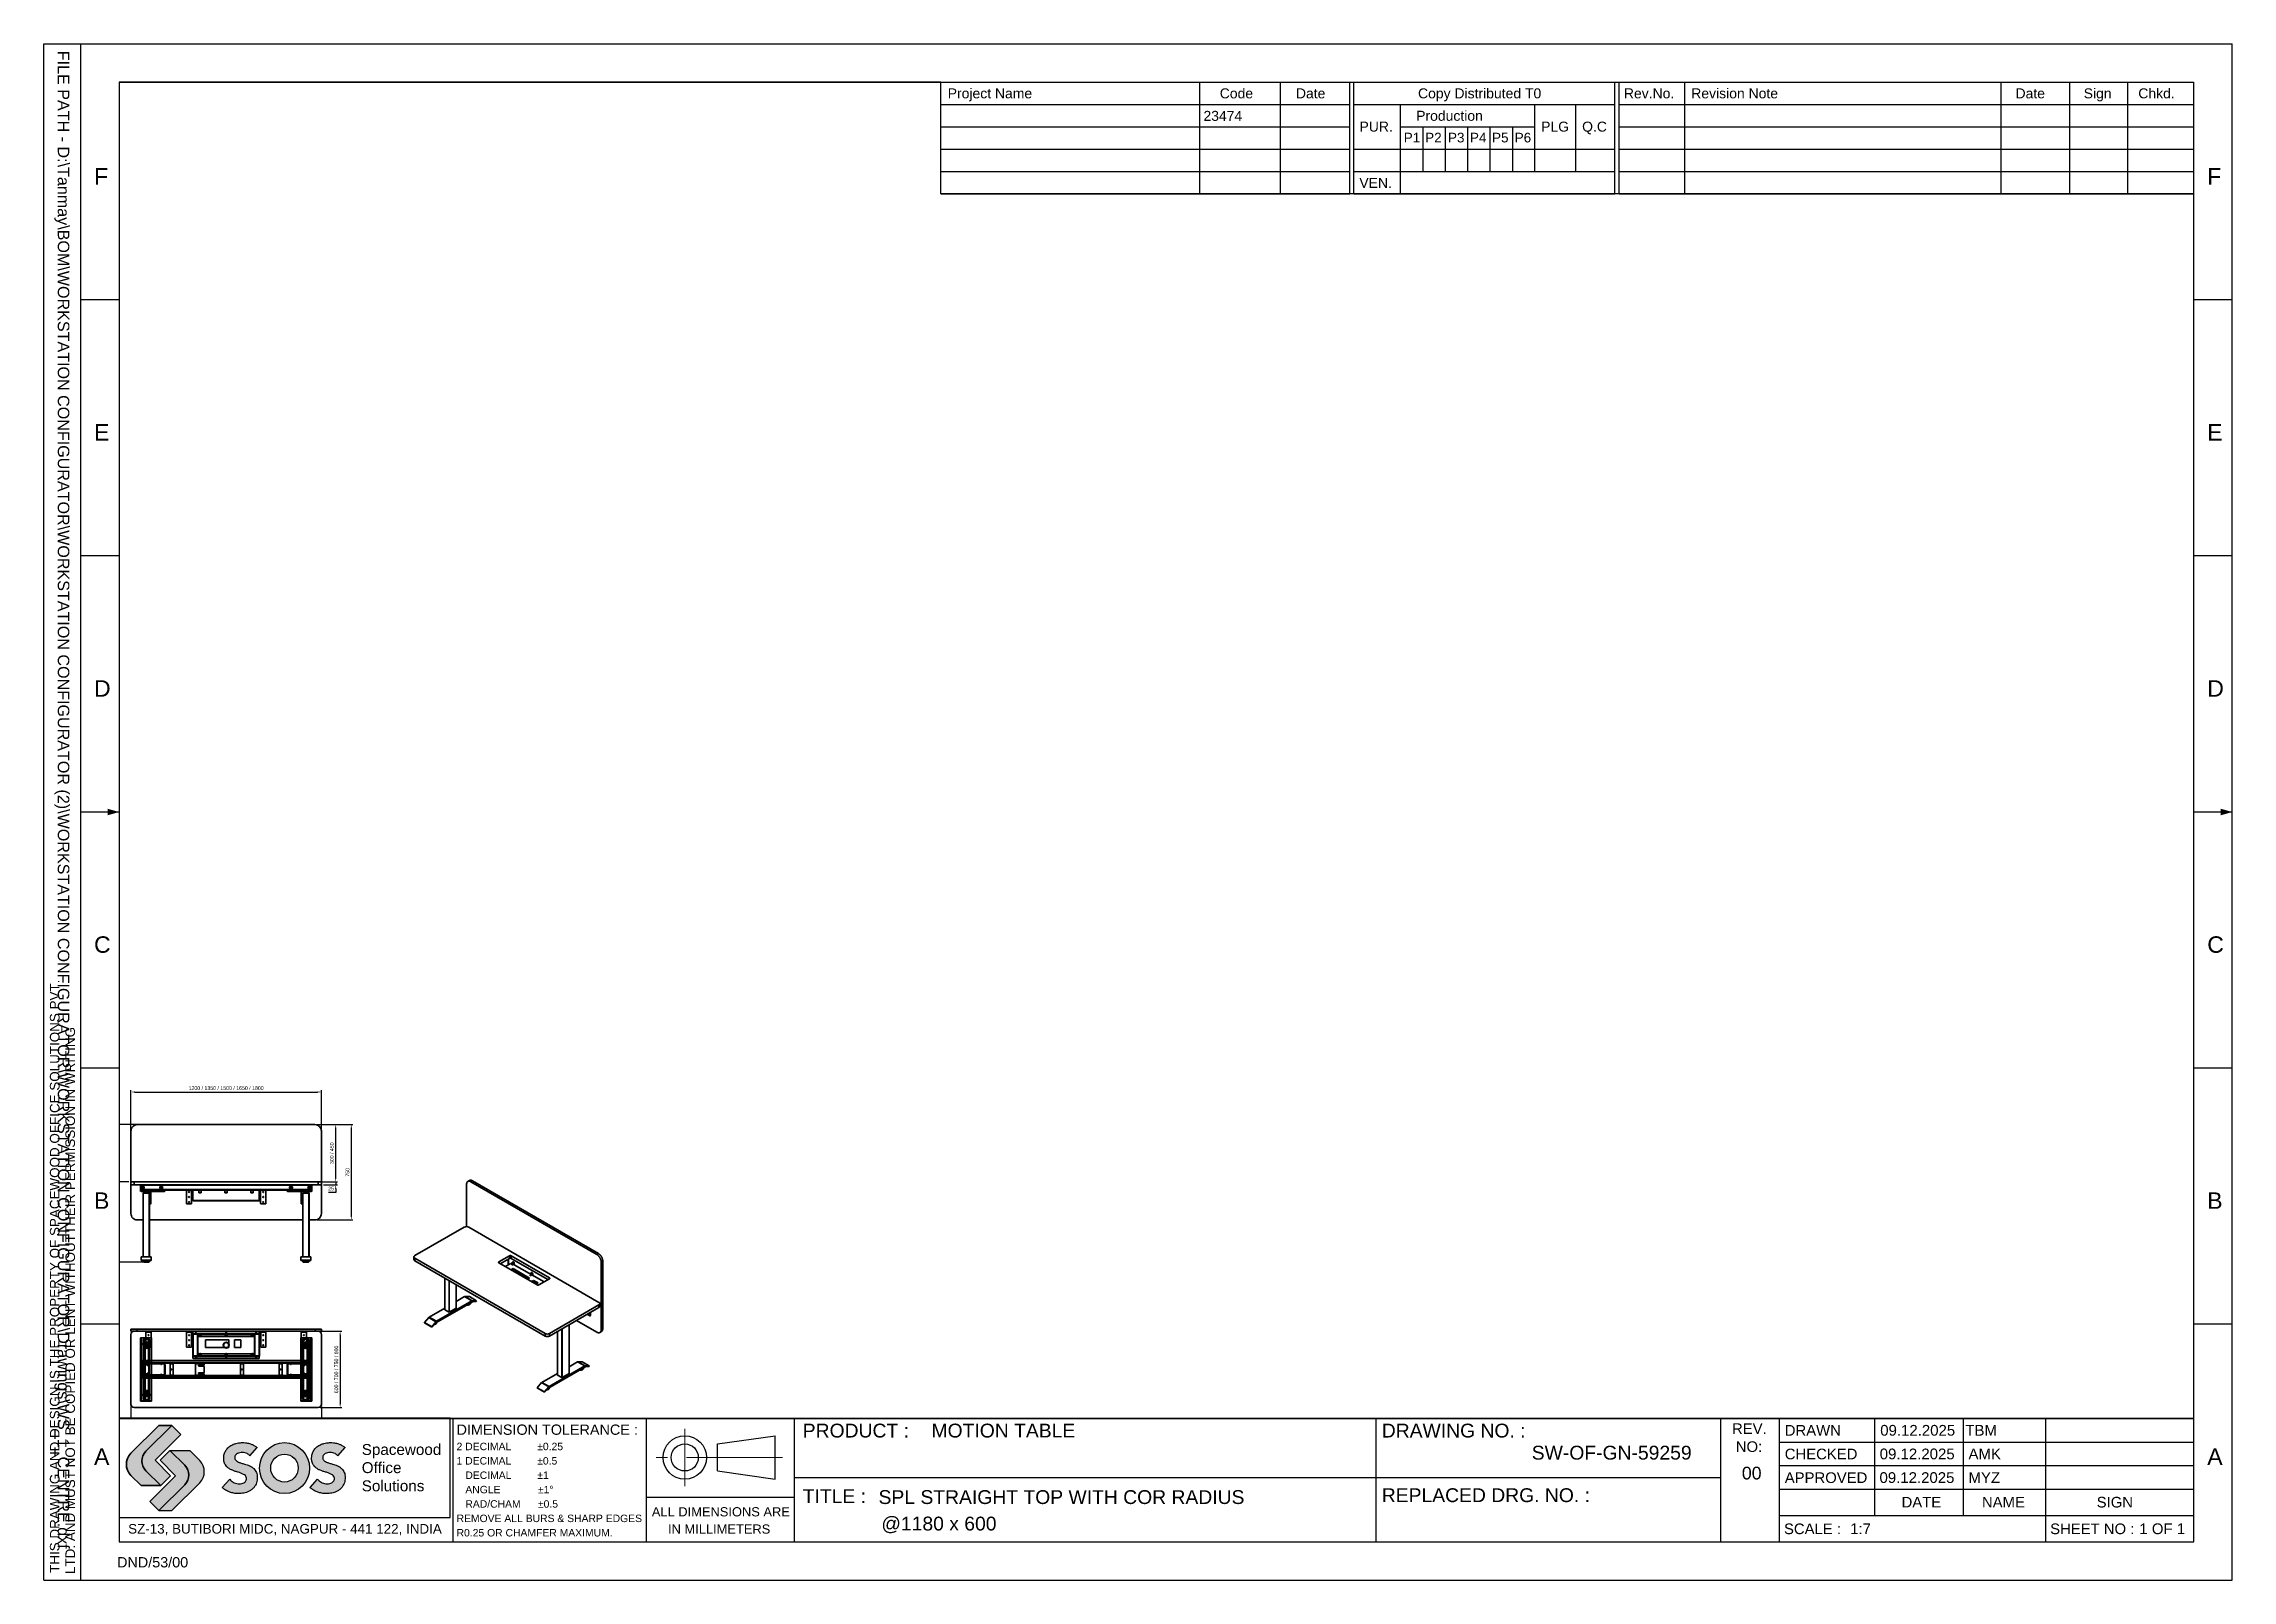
# Paper-space layout 'Layout1' of a CAD drawing. Header units: millimetres. Extents: x 0 to 299, y 0 to 210.
# The model-space entities are those that its viewports show. They can reach past a viewport. Long polylines and large blocks are cut down to what shows.
import ezdxf

# ---------------------------------------------------------------- set-up
doc = ezdxf.new("R2010")
doc.units = ezdxf.units.MM
doc.linetypes.add('CENTER', pattern=[2, 1.25, -0.25, 0.25, -0.25])
for name, color, linetype in [('BDR', 1, 'Continuous'), ('CEN', 3, 'CENTER'), ('GEN', 7, 'Continuous'), ('LAYOUT', 7, 'Continuous'), ('SOS Logo', 10, 'Continuous'), ('TEXT', 2, 'Continuous')]:
    doc.layers.add(name, color=color, linetype=linetype)
doc.styles.get("Standard").update_dxf_attribs({"font": 'arial.ttf'})
doc.dimstyles.new('CGJ', dxfattribs={"dimscale": 13, "dimtxt": 2.25, "dimasz": 2.25, "dimexe": 1, "dimexo": 1.25, "dimgap": 1.15, "dimtad": 1, "dimtoh": 1, "dimdec": 1, "dimdsep": 46, "dimtxsty": 'Standard', "dimcen": 0, "dimclrd": 2, "dimclre": 2, "dimclrt": 2, "dimadec": 0, "dimazin": 0, "dimtfac": 1, "dimtdec": 1, "dimtmove": 0, "dimatfit": 0, "dimfxl": 1, "dimtolj": 1, "dimtzin": 0, "dimlwe": -1, "dimarcsym": 2})

psp = doc.layouts.get("Layout1")

msp = doc.modelspace()

# ---------------------------------------------------------------- blocks, each defined once
blk = doc.blocks.new('A$C73D91706')
at = {"true_color": 0x080808}
h = blk.add_hatch(color=18, dxfattribs=at)
h.dxf.hatch_style = 1
h.paths.add_polyline_path([(8.56, -6.13), (6.64, -4.21), (5.36, -5.49), (7.36, -7.49), (4, -10.85), (5.19, -12.04), (8.56, -8.66, 0.414214)])
h.paths.add_polyline_path([(3.51, -4.32), (6.89, -0.94), (5.19, -0.94), (1.55, -4.58, 0.414214), (1.55, -7.45), (2.87, -8.77), (5.43, -8.77), (3.51, -6.85, -0.414214)])
h = blk.add_hatch(color=256)
h.dxf.hatch_style = 1
edge = h.paths.add_edge_path()
edge.add_spline(control_points=[(13.43, -9.03), (13.53, -9.12), (13.79, -9.32), (14.2, -9.57), (14.71, -9.73), (15.27, -9.83), (15.92, -9.82), (16.5, -9.71), (16.97, -9.52), (17.29, -9.31), (17.55, -9.05), (17.77, -8.76), (17.92, -8.43), (18, -7.97), (18.02, -7.51), (17.91, -7.07), (17.75, -6.8), (17.54, -6.55), (17.28, -6.35), (16.98, -6.18), (16.68, -6.05), (16.32, -5.97), (15.95, -5.86), (15.6, -5.74), (15.34, -5.61), (15.17, -5.46), (15.07, -5.24), (15.06, -4.99), (15.21, -4.75), (15.43, -4.58), (15.73, -4.49), (16.06, -4.46), (16.39, -4.5), (16.66, -4.6), (16.89, -4.72), (16.99, -4.83), (17.04, -4.89)], knot_values=[0, 0, 0, 0, 0.408118, 0.967465, 1.421952, 2.00216, 2.648509, 3.34519, 3.749258, 4.132769, 4.47337, 4.847964, 5.19369, 5.524324, 6.226195, 6.557611, 6.849643, 7.167623, 7.513274, 7.827463, 8.16445, 8.49186, 8.933345, 9.305141, 9.581892, 9.790382, 9.974264, 10.27739, 10.502465, 10.762515, 11.082926, 11.428802, 11.751225, 12.059877, 12.290629, 12.500525, 12.500525, 12.500525, 12.500525], degree=3, periodic=0)
edge.add_line((17.04, -4.89), (17.99, -3.83))
edge.add_spline(control_points=[(17.99, -3.83), (17.88, -3.75), (17.66, -3.59), (17.32, -3.41), (16.93, -3.28), (16.55, -3.21), (16.28, -3.19), (16.18, -3.19)], knot_values=[28.036241, 28.036241, 28.036241, 28.036241, 29.120192, 30.162243, 31.011174, 32.366429, 33.141016, 33.141016, 33.141016, 33.141016], degree=3, periodic=0)
edge.add_line((16.18, -3.19), (15.9, -3.19))
edge.add_spline(control_points=[(15.9, -3.19), (15.79, -3.19), (15.56, -3.21), (15.2, -3.29), (14.86, -3.41), (14.56, -3.57), (14.34, -3.73), (14.14, -3.9), (13.98, -4.1), (13.84, -4.33), (13.74, -4.56), (13.66, -4.79), (13.64, -5.07), (13.63, -5.33), (13.65, -5.63), (13.73, -5.87), (13.85, -6.12), (14.07, -6.35), (14.33, -6.59), (14.68, -6.75), (15.05, -6.91), (15.46, -7.02), (15.87, -7.14), (16.2, -7.3), (16.46, -7.46), (16.6, -7.69), (16.62, -7.94), (16.54, -8.17), (16.37, -8.36), (16.12, -8.48), (15.83, -8.54), (15.49, -8.56), (15.17, -8.49), (14.87, -8.35), (14.61, -8.17), (14.48, -8.02), (14.42, -7.94)], knot_values=[0, 0, 0, 0, 0.857155, 1.798167, 2.857781, 3.689517, 4.450787, 4.983784, 5.786139, 6.394375, 7.084244, 7.798865, 8.279104, 9.249129, 9.874092, 10.585888, 11.233277, 12.018116, 13.034479, 14.024934, 15.024624, 16.18967, 17.352127, 18.332697, 19.075446, 19.712069, 20.35804, 20.978166, 21.592908, 22.256472, 23.111212, 23.95106, 24.860727, 25.71886, 26.522162, 27.289783, 27.289783, 27.289783, 27.289783], degree=3, periodic=0)
edge.add_line((14.42, -7.94), (13.43, -9.03))
edge = h.paths.add_edge_path()
edge.add_ellipse((21.56, -6.51), major_axis=(0, -3.32), ratio=0.98192, start_angle=0, end_angle=180)
edge.add_ellipse((21.56, -6.51), major_axis=(0, -3.32), ratio=0.98192, start_angle=180, end_angle=360)
edge = h.paths.add_edge_path(flags=16)
edge.add_ellipse((21.55, -6.5), major_axis=(0, -1.82), ratio=0.985463, start_angle=0, end_angle=360)
edge = h.paths.add_edge_path()
edge.add_spline(control_points=[(29.44, -3.83), (29.33, -3.75), (29.11, -3.59), (28.77, -3.41), (28.38, -3.28), (28, -3.21), (27.73, -3.19), (27.63, -3.19)], knot_values=[28.036241, 28.036241, 28.036241, 28.036241, 29.120192, 30.162243, 31.011174, 32.366429, 33.141016, 33.141016, 33.141016, 33.141016], degree=3, periodic=0)
edge.add_line((27.63, -3.19), (27.35, -3.19))
edge.add_spline(control_points=[(27.35, -3.19), (27.24, -3.19), (27.01, -3.21), (26.65, -3.29), (26.31, -3.41), (26.01, -3.57), (25.79, -3.73), (25.59, -3.9), (25.43, -4.1), (25.29, -4.33), (25.18, -4.56), (25.11, -4.79), (25.09, -5.07), (25.08, -5.33), (25.1, -5.63), (25.18, -5.87), (25.3, -6.12), (25.52, -6.35), (25.78, -6.59), (26.13, -6.75), (26.5, -6.91), (26.91, -7.02), (27.32, -7.14), (27.65, -7.3), (27.91, -7.46), (28.05, -7.69), (28.07, -7.94), (27.99, -8.17), (27.82, -8.36), (27.57, -8.48), (27.28, -8.54), (26.94, -8.56), (26.61, -8.49), (26.32, -8.35), (26.06, -8.17), (25.93, -8.02), (25.86, -7.94)], knot_values=[0, 0, 0, 0, 0.857155, 1.798167, 2.857781, 3.689517, 4.450787, 4.983784, 5.786139, 6.394375, 7.084244, 7.798865, 8.279104, 9.249129, 9.874092, 10.585888, 11.233277, 12.018116, 13.034479, 14.024934, 15.024624, 16.18967, 17.352127, 18.332697, 19.075446, 19.712069, 20.35804, 20.978166, 21.592908, 22.256472, 23.111212, 23.95106, 24.860727, 25.71886, 26.522162, 27.289783, 27.289783, 27.289783, 27.289783], degree=3, periodic=0)
edge.add_line((25.86, -7.94), (24.88, -9.03))
edge.add_spline(control_points=[(24.88, -9.03), (24.98, -9.12), (25.23, -9.32), (25.65, -9.57), (26.16, -9.73), (26.72, -9.83), (27.37, -9.82), (27.95, -9.71), (28.42, -9.52), (28.74, -9.31), (29, -9.05), (29.21, -8.76), (29.36, -8.43), (29.44, -7.97), (29.47, -7.51), (29.36, -7.07), (29.2, -6.8), (28.99, -6.55), (28.73, -6.35), (28.43, -6.18), (28.13, -6.05), (27.77, -5.97), (27.4, -5.86), (27.05, -5.74), (26.79, -5.61), (26.62, -5.46), (26.52, -5.24), (26.51, -4.99), (26.66, -4.75), (26.87, -4.58), (27.18, -4.49), (27.51, -4.46), (27.84, -4.5), (28.11, -4.6), (28.34, -4.72), (28.44, -4.83), (28.49, -4.89)], knot_values=[0, 0, 0, 0, 0.408118, 0.967465, 1.421952, 2.00216, 2.648509, 3.34519, 3.749258, 4.132769, 4.47337, 4.847964, 5.19369, 5.524324, 6.226195, 6.557611, 6.849643, 7.167623, 7.513274, 7.827463, 8.16445, 8.49186, 8.933345, 9.305141, 9.581892, 9.790382, 9.974264, 10.27739, 10.502465, 10.762515, 11.082926, 11.428802, 11.751225, 12.059877, 12.290629, 12.500525, 12.500525, 12.500525, 12.500525], degree=3, periodic=0)
edge.add_line((28.49, -4.89), (29.44, -3.83))
at = {"layer": 'SOS Logo'}
h = blk.add_hatch(color=256, dxfattribs=at)
h.dxf.hatch_style = 1
h.paths.add_polyline_path([(8.07, -2.13), (6.89, -0.94), (3.51, -4.32, 0.414214), (3.51, -6.85), (5.43, -8.77), (6.71, -7.49), (4.71, -5.49)])
h.paths.add_polyline_path([(8.56, -8.66), (5.19, -12.04), (6.89, -12.04), (10.52, -8.4, 0.414214), (10.52, -5.53), (9.21, -4.21), (6.64, -4.21), (8.56, -6.13, -0.414214)])
at = {"lineweight": 35}
for p, q in [((5.19, -0.94), (1.55, -4.58)), ((6.89, -0.94), (3.51, -4.32)), ((6.89, -0.94), (5.19, -0.94)), ((6.64, -4.21), (5.36, -5.49)), ((7.36, -7.49), (5.36, -5.49)), ((6.64, -4.21), (8.56, -6.13)), ((2.87, -8.77), (1.55, -7.45)), ((5.43, -8.77), (3.51, -6.85)), ((7.36, -7.49), (4, -10.85)), ((5.43, -8.77), (2.87, -8.77)), ((5.19, -12.04), (4, -10.85)), ((5.19, -12.04), (8.56, -8.66))]:
    blk.add_line(p, q, dxfattribs=at)
for p, q in [((17.04, -4.89), (17.99, -3.83)), ((28.49, -4.89), (29.44, -3.83)), ((13.43, -9.03), (14.42, -7.94)), ((24.88, -9.03), (25.86, -7.94))]:
    blk.add_line(p, q)
blk.add_lwpolyline([(0, -12.92), (43.11, -12.92), (43.11, 0), (0, 0)], close=True)
for centre, radius, start, end in [((2.99, -6.01), 2.03, 135, 225), ((4.77, -5.58), 1.79, 135, 225), ((7.3, -7.4), 1.79, 315, 45)]:
    blk.add_arc(centre, radius, start, end, dxfattribs=at)
for centre, major_axis, ratio in [((21.56, -6.51), (0, -3.32), 0.98192), ((21.55, -6.5), (0, -1.82), 0.985463)]:
    blk.add_ellipse(centre, major_axis=major_axis, ratio=ratio)
for points, knots in [([(17.04, -4.89), (16.99, -4.83), (16.89, -4.72), (16.66, -4.6), (16.39, -4.5), (16.06, -4.46), (15.73, -4.49), (15.43, -4.58), (15.21, -4.75), (15.06, -4.99), (15.07, -5.24), (15.17, -5.46), (15.34, -5.61), (15.6, -5.74), (15.95, -5.86), (16.32, -5.97), (16.68, -6.05), (16.98, -6.18), (17.28, -6.35), (17.54, -6.55), (17.75, -6.8), (17.91, -7.07), (18.02, -7.51), (18, -7.97), (17.92, -8.43), (17.77, -8.76), (17.55, -9.05), (17.29, -9.31), (16.97, -9.52), (16.5, -9.71), (15.92, -9.82), (15.27, -9.83), (14.71, -9.73), (14.2, -9.57), (13.79, -9.32), (13.53, -9.12), (13.43, -9.03)], [0, 0, 0, 0, 0.212024, 0.445114, 0.756894, 1.082585, 1.431966, 1.755624, 2.018309, 2.245666, 2.551864, 2.737609, 2.948213, 3.227768, 3.603332, 4.049291, 4.380019, 4.720421, 5.037794, 5.386949, 5.708152, 6.003143, 6.337917, 7.046902, 7.380886, 7.730116, 8.108507, 8.452559, 8.839956, 9.24812, 9.951861, 10.604761, 11.190849, 11.649941, 12.214958, 12.627212, 12.627212, 12.627212, 12.627212]), ([(14.42, -7.94), (14.48, -8.02), (14.61, -8.17), (14.87, -8.35), (15.17, -8.49), (15.49, -8.56), (15.83, -8.54), (16.12, -8.48), (16.37, -8.36), (16.54, -8.17), (16.62, -7.94), (16.6, -7.69), (16.46, -7.46), (16.2, -7.3), (15.87, -7.14), (15.46, -7.02), (15.05, -6.91), (14.68, -6.75), (14.33, -6.59), (14.07, -6.35), (13.85, -6.12), (13.73, -5.87), (13.65, -5.63), (13.63, -5.33), (13.64, -5.07), (13.66, -4.79), (13.74, -4.56), (13.84, -4.33), (13.98, -4.1), (14.14, -3.9), (14.34, -3.73), (14.56, -3.57), (14.86, -3.41), (15.2, -3.29), (15.62, -3.2), (16.04, -3.18), (16.52, -3.2), (16.93, -3.28), (17.32, -3.41), (17.66, -3.59), (17.88, -3.75), (17.99, -3.83)], [0, 0, 0, 0, 0.29369, 0.601038, 0.929366, 1.277409, 1.59874, 1.925769, 2.179652, 2.414856, 2.652119, 2.89927, 3.142845, 3.427023, 3.802193, 4.246952, 4.692704, 5.075191, 5.454145, 5.843011, 6.143296, 6.390991, 6.663328, 6.902442, 7.273579, 7.457321, 7.730739, 7.994687, 8.227401, 8.534387, 8.738315, 9.029581, 9.347808, 9.753222, 10.113259, 10.615448, 11.023172, 11.5417, 11.866506, 12.2652, 12.67992, 12.67992, 12.67992, 12.67992]), ([(28.49, -4.89), (28.44, -4.83), (28.34, -4.72), (28.11, -4.6), (27.84, -4.5), (27.51, -4.46), (27.18, -4.49), (26.87, -4.58), (26.66, -4.75), (26.51, -4.99), (26.52, -5.24), (26.62, -5.46), (26.79, -5.61), (27.05, -5.74), (27.4, -5.86), (27.77, -5.97), (28.13, -6.05), (28.43, -6.18), (28.73, -6.35), (28.99, -6.55), (29.2, -6.8), (29.36, -7.07), (29.47, -7.51), (29.44, -7.97), (29.36, -8.43), (29.21, -8.76), (29, -9.05), (28.74, -9.31), (28.42, -9.52), (27.95, -9.71), (27.37, -9.82), (26.72, -9.83), (26.16, -9.73), (25.65, -9.57), (25.23, -9.32), (24.98, -9.12), (24.88, -9.03)], [0, 0, 0, 0, 0.212024, 0.445114, 0.756894, 1.082585, 1.431966, 1.755624, 2.018309, 2.245666, 2.551864, 2.737609, 2.948213, 3.227768, 3.603332, 4.049291, 4.380019, 4.720421, 5.037794, 5.386949, 5.708152, 6.003143, 6.337917, 7.046902, 7.380886, 7.730116, 8.108507, 8.452559, 8.839956, 9.24812, 9.951861, 10.604761, 11.190849, 11.649941, 12.214958, 12.627212, 12.627212, 12.627212, 12.627212]), ([(25.86, -7.94), (25.93, -8.02), (26.06, -8.17), (26.32, -8.35), (26.61, -8.49), (26.94, -8.56), (27.28, -8.54), (27.57, -8.48), (27.82, -8.36), (27.99, -8.17), (28.07, -7.94), (28.05, -7.69), (27.91, -7.46), (27.65, -7.3), (27.32, -7.14), (26.91, -7.02), (26.5, -6.91), (26.13, -6.75), (25.78, -6.59), (25.52, -6.35), (25.3, -6.12), (25.18, -5.87), (25.1, -5.63), (25.08, -5.33), (25.09, -5.07), (25.11, -4.79), (25.18, -4.56), (25.29, -4.33), (25.43, -4.1), (25.59, -3.9), (25.79, -3.73), (26.01, -3.57), (26.31, -3.41), (26.65, -3.29), (27.06, -3.2), (27.49, -3.18), (27.97, -3.2), (28.38, -3.28), (28.77, -3.41), (29.11, -3.59), (29.33, -3.75), (29.44, -3.83)], [0, 0, 0, 0, 0.29369, 0.601038, 0.929366, 1.277409, 1.59874, 1.925769, 2.179652, 2.414856, 2.652119, 2.89927, 3.142845, 3.427023, 3.802193, 4.246952, 4.692704, 5.075191, 5.454145, 5.843011, 6.143296, 6.390991, 6.663328, 6.902442, 7.273579, 7.457321, 7.730739, 7.994687, 8.227401, 8.534387, 8.738315, 9.029581, 9.347808, 9.753222, 10.113259, 10.615448, 11.023172, 11.5417, 11.866506, 12.2652, 12.67992, 12.67992, 12.67992, 12.67992])]:
    blk.add_open_spline(points, degree=3, knots=knots)
at = {"layer": 'SOS Logo'}
for p, q in [((4.71, -5.49), (8.07, -2.13)), ((6.89, -0.94), (8.07, -2.13)), ((4.71, -5.49), (6.71, -7.49)), ((6.64, -4.21), (9.21, -4.21)), ((9.21, -4.21), (10.52, -5.53)), ((5.43, -8.77), (6.71, -7.49)), ((6.89, -12.04), (10.52, -8.4)), ((5.19, -12.04), (6.89, -12.04))]:
    blk.add_line(p, q, dxfattribs=at)
blk.add_arc((9.08, -6.97), 2.03, 315, 45, dxfattribs=at)
at = {"color": 84}
blk.add_text('SZ-13, BUTIBORI MIDC, NAGPUR - 441 122, INDIA', height=1.25, dxfattribs=at).set_placement((1.19, -15.03))
at = {"insert": (31.61, -3.37), "char_height": 1.419, "attachment_point": 1}
blk.add_mtext_dynamic_manual_height_columns('Spacewood\\POffice\\PSolutions', width=10.5341, gutter_width=1, heights=[0], dxfattribs=at)
blk = doc.blocks.new('A4-NEW TEMPLATE')
at = {"color": 84}
for p, q in [((53.26, 21.07), (53.26, 5)), ((218.35, 21.07), (218.35, 5)), ((226, 21.07), (226, 5)), ((238.43, 21.07), (238.43, 8.42)), ((249.97, 21.07), (249.97, 8.42)), ((260.68, 21.07), (260.68, 5)), ((226, 17.99), (280, 17.99)), ((226, 14.92), (280, 14.92)), ((226, 11.84), (280, 11.84)), ((226, 8.42), (280, 8.42))]:
    blk.add_line(p, q, dxfattribs=at)
at = {"layer": 'BDR', "color": 96}
for p, q in [((173.53, 5), (173.53, 21.07)), ((218.35, 13.31), (97.78, 13.31))]:
    blk.add_line(p, q, dxfattribs=at)
at = {"layer": 'CEN', "color": 1, "lineweight": 5, "ltscale": 10}
for p, q in [((83.48, 12.26), (83.48, 19.71)), ((96.21, 15.98), (79.75, 15.98))]:
    blk.add_line(p, q, dxfattribs=at)
at = {"layer": 'GEN', "color": 150}
for p, q in [((87.72, 17.74), (95.23, 18.81)), ((87.72, 14.22), (87.72, 17.74)), ((95.23, 13.16), (95.23, 18.81)), ((87.72, 14.22), (95.23, 13.16))]:
    blk.add_line(p, q, dxfattribs=at)
for radius in [2.83, 1.76]:
    blk.add_circle((83.48, 15.98), radius, dxfattribs=at)
at = {"layer": 'LAYOUT'}
for p, q in [((0, 0), (0, 200)), ((0, 200), (285, 200)), ((4.8, 200), (4.8, 0)), ((285, 0), (285, 200)), ((9.8, 195), (280, 195)), ((9.8, 195), (9.8, 5)), ((280, 5), (280, 195)), ((9.8, 166.67), (4.8, 166.67)), ((285, 166.67), (280, 166.67)), ((9.8, 133.33), (4.8, 133.33)), ((285, 133.33), (280, 133.33)), ((9.8, 100), (4.8, 100)), ((285, 100), (280, 100)), ((9.8, 66.67), (4.8, 66.67)), ((285, 66.67), (280, 66.67)), ((9.8, 33.33), (4.8, 33.33)), ((285, 33.33), (280, 33.33)), ((9.8, 21.07), (280, 21.07)), ((9.8, 5), (280, 5)), ((0, 0), (285, 0))]:
    blk.add_line(p, q, dxfattribs=at)
at = {"layer": 'LAYOUT', "color": 84}
for p, q in [((116.81, 180.48), (116.81, 195)), ((150.54, 180.48), (150.54, 195)), ((161.08, 180.48), (161.08, 195)), ((170.1, 180.48), (170.1, 195)), ((170.63, 180.48), (170.63, 195)), ((204.62, 180.48), (204.62, 195)), ((205.16, 180.48), (205.16, 195)), ((213.71, 180.48), (213.71, 195)), ((254.92, 180.48), (254.92, 195)), ((263.85, 180.48), (263.85, 195)), ((271.42, 180.48), (271.42, 195)), ((116.81, 192.1), (170.1, 192.1)), ((170.63, 192.1), (204.62, 192.1)), ((176.69, 180.48), (176.69, 192.1)), ((194.17, 183.38), (194.17, 192.1)), ((199.52, 183.38), (199.52, 192.1)), ((205.16, 192.1), (280, 192.1)), ((116.81, 189.19), (170.1, 189.19)), ((176.69, 189.19), (194.17, 189.19)), ((179.6, 189.19), (179.6, 183.38)), ((182.52, 189.19), (182.52, 183.38)), ((185.43, 189.19), (185.43, 183.38)), ((188.34, 189.19), (188.34, 183.38)), ((191.26, 189.19), (191.26, 183.38)), ((205.16, 189.19), (280, 189.19)), ((116.81, 186.29), (170.1, 186.29)), ((170.63, 186.29), (204.62, 186.29)), ((205.16, 186.29), (280, 186.29)), ((116.81, 183.38), (170.1, 183.38)), ((170.63, 183.38), (204.62, 183.38)), ((205.16, 183.38), (280, 183.38)), ((116.81, 180.48), (170.1, 180.48)), ((170.63, 180.48), (204.62, 180.48)), ((205.16, 180.48), (280, 180.48)), ((78.51, 5), (78.51, 21.07)), ((97.78, 5), (97.78, 21.07)), ((97.78, 10.79), (78.51, 10.79))]:
    blk.add_line(p, q, dxfattribs=at)
at = {"layer": 'LAYOUT'}
for points in [[(8.31, 99.57), (9.8, 100), (8.31, 100.43)], [(283.51, 99.57), (285, 100), (283.51, 100.43)]]:
    blk.add_solid(points, dxfattribs=at)
at = {"xscale": 1.000002000004015, "yscale": 1.000002000004015, "zscale": 1.000002000004015}
blk.add_blockref('A$C73D91706', (9.8, 21.1), dxfattribs=at)
at = {"color": 84}
for s, height, p in [('PUR.', 1.3, (171.35, 188.57)), ('PLG', 1.3, (195, 188.57)), ('Q.C', 1.3, (200.34, 188.57)), ('DIMENSION TOLERANCE :', 1.34, (53.76, 18.93)), ('PRODUCT :', 1.801, (98.84, 18.58)), ('DRAWING NO. :', 1.8006, (174.25, 18.58)), ('REV.', 1.385, (219.86, 19.04)), ('DRAWN', 1.385, (226.73, 18.82)), ('2 DECIMAL         ±0.25', 0.9663, (53.76, 16.93)), ('NO:', 1.385, (220.35, 16.7)), ('CHECKED', 1.385, (226.73, 15.74)), ('1 DECIMAL         ±0.5', 0.9663, (53.76, 15.06)), ('   ANGLE             ±1°', 0.9663, (53.78, 11.32)), ('   DECIMAL         ±1', 0.9663, (53.78, 13.19)), ('REPLACED DRG. NO. :', 1.8006, (174.25, 10.17)), ('APPROVED', 1.385, (226.73, 12.66)), ('REMOVE ALL BURS & SHARP EDGES', 0.9663, (53.76, 7.57)), ('   RAD/CHAM      ±0.5', 0.9663, (53.78, 9.45)), ('ALL DIMENSIONS ARE', 1.2, (79.19, 8.31)), ('DATE', 1.385, (241.94, 9.47)), ('NAME', 1.385, (252.41, 9.47)), ('SIGN', 1.385, (267.35, 9.47)), ('R0.25 OR CHAMFER MAXIMUM.', 0.9663, (53.76, 5.7)), ('IN MILLIMETERS', 1.2, (81.3, 6.06)), ('SCALE :', 1.385, (226.63, 6)), ('SHEET NO :', 1.385, (261.29, 6)), ('DND/53/00', 1.34, (9.55, 1.67))]:
    blk.add_text(s, height=height, dxfattribs=at).set_placement(p)
at = {"color": 150, "insert": (3.33, 199.09), "char_height": 1.5, "attachment_point": 1, "rotation": 270}
blk.add_mtext('FILE PATH - D:\\\\Tanmay\\\\BOM\\\\WORKSTATION CONFIGURATOR\\\\WORKSTATION CONFIGURATOR (2)\\\\WORKSTATION CONFIGURATOR\\\\WORKSTATION CONFIGURATOR\\\\Drawings\\\\WS_1_CENTRE.dxf', dxfattribs=at)
at = {"color": 84, "attachment_point": 1}
for s, insert, char_height, width in [('{\\fSwis721 Ex BT|b0|i0|c0|p34;Copy Distributed T0}', (178.97, 194.2), 1.3, 23.3153), ('{\\fSwis721 Ex BT|b0|i0|c0|p34;Rev.No.}', (205.78, 194.2), 1.3, 23.3153), ('{\\fSwis721 Ex BT|b0|i0|c0|p34;Revision Note}', (214.55, 194.2), 1.3, 23.3153), ('{\\fSwis721 Ex BT|b0|i0|c0|p34;Date}', (256.78, 194.2), 1.3, 5.3872), ('{\\fSwis721 Ex BT|b0|i0|c0|p34;Sign}', (265.66, 194.2), 1.3, 5.3872), ('{\\fSwis721 Ex BT|b0|i0|c0|p34;Chkd.}', (272.77, 194.2), 1.3, 5.3872), ('{\\fSwis721 Ex BT|b0|i0|c0|p34;Production}', (178.73, 191.28), 1.3, 4.8653), ('{\\fSwis721 Ex BT|b0|i0|c0|p34;P1}', (177.11, 188.42), 1.2558, 1.854), ('{\\fSwis721 Ex BT|b0|i0|c0|p34;P2}', (179.9, 188.42), 1.2558, 1.854), ('{\\fSwis721 Ex BT|b0|i0|c0|p34;P3}', (182.87, 188.42), 1.2558, 1.854), ('{\\fSwis721 Ex BT|b0|i0|c0|p34;P4}', (185.73, 188.42), 1.2558, 1.854), ('{\\fSwis721 Ex BT|b0|i0|c0|p34;P5}', (188.61, 188.42), 1.2558, 1.854), ('{\\fSwis721 Ex BT|b0|i0|c0|p34;P6}', (191.56, 188.42), 1.2558, 1.854), ('{\\fSwis721 Ex BT|b0|i0|c0|p34;VEN.}', (171.33, 182.54), 1.3, 4.8653), ('{\\fSwis721 Ex BT|b0|i0|c0|p34;TITLE :}', (98.84, 11.84), 1.8006, 48.2141)]:
    blk.add_mtext(s, dxfattribs=dict(at, insert=insert, char_height=char_height, width=width))
at = {"color": 1}
for tag, p, height in [('PROJECT.NAME', (117.72, 189.96), 1.3), ('PROJECT.CODE', (151.02, 189.96), 1.3), ('PROJECT.DATE', (161.88, 189.96), 1.3), ('REV.NO1', (208.95, 189.98), 1.2), ('REVISION.NOTE', (214.45, 189.98), 1.2), ('REVISION.DATE', (255.41, 189.98), 1.2), ('VENDOR', (177.52, 181.32), 1.08), ('PRODUCT:', (126.68, 18.58), 1.8), ('DRN-DATE', (239.16, 18.82), 1.4), ('DRAWN', (250.66, 18.82), 1.4), ('DRG.NO.', (193.78, 15.7), 1.8), ('CHK-DATE', (239.09, 15.74), 1.4), ('CHECKED', (250.66, 15.74), 1.4), ('REV', (221.14, 13.12), 1.65), ('TITLE1', (109.02, 9.92), 1.8), ('APPR-DATE', (239.07, 12.66), 1.4), ('APPROVED', (250.66, 12.66), 1.4), ('TITILE2', (109.12, 6.47), 1.8), ('REPLACED.DRG.NO.', (193.78, 6.7), 1.8), ('SCALE', (235.23, 6), 1.4), ('SHEET', (272.9, 6), 1.4)]:
    blk.add_attdef(tag, p, '', height=height, dxfattribs=at)
at = {"layer": 'TEXT', "color": 84}
for s, p in [('THIS DRAWING AND DESIGN IS THE PROPERTY OF SPACEWOOD OFFICE SOLUTIONS PVT.', (2.05, 0.96)), ('LTD. AND MUST NOT BE COPIED OR LENT WITHOUTTHEIR PERMISSION IN WRITING', (4.07, 0.82))]:
    blk.add_text(s, height=1.25, rotation=90, dxfattribs=at).set_placement(p)
at = {"layer": 'TEXT', "color": 84, "char_height": 1.3, "attachment_point": 1}
for s, insert, width in [('{\\fSwis721 Ex BT|b0|i0|c0|p34;Project Name }', (117.72, 194.2), 23.3153), ('{\\fSwis721 Ex BT|b0|i0|c0|p34;Code}', (153.15, 194.2), 6.0449), ('{\\fSwis721 Ex BT|b0|i0|c0|p34;Date}', (163.07, 194.2), 6.0449)]:
    blk.add_mtext(s, dxfattribs=dict(at, insert=insert, width=width))
at = {"layer": 'TEXT', "color": 96, "char_height": 2.1429, "width": 6.361e-13, "attachment_point": 1}
for s, insert in [('{\\fSwis721 Ex BT|b0|i0|c0|p34;F}', (6.55, 183.82)), ('{\\fSwis721 Ex BT|b0|i0|c0|p34;F}', (281.75, 183.82)), ('{\\fSwis721 Ex BT|b0|i0|c0|p34;E}', (6.55, 150.49)), ('{\\fSwis721 Ex BT|b0|i0|c0|p34;E}', (281.75, 150.49)), ('{\\fSwis721 Ex BT|b0|i0|c0|p34;D}', (6.55, 117.16)), ('{\\fSwis721 Ex BT|b0|i0|c0|p34;D}', (281.75, 117.16)), ('{\\fSwis721 Ex BT|b0|i0|c0|p34;C}', (6.55, 83.82)), ('{\\fSwis721 Ex BT|b0|i0|c0|p34;C}', (281.75, 83.82)), ('{\\fSwis721 Ex BT|b0|i0|c0|p34;B}', (6.55, 50.49)), ('{\\fSwis721 Ex BT|b0|i0|c0|p34;B}', (281.75, 50.49)), ('{\\fSwis721 Ex BT|b0|i0|c0|p34;A}', (6.55, 17.16)), ('{\\fSwis721 Ex BT|b0|i0|c0|p34;A}', (281.75, 17.16))]:
    blk.add_mtext(s, dxfattribs=dict(at, insert=insert))
blk = doc.blocks.new('Drawing View1')
at = {"color": 7, "linetype": 'Continuous', "lineweight": 35}
for p, q in [((96, 1074), (-1304, 1074)), ((-1354, 1024), (-1354, 624)), ((146, 624), (146, 1024)), ((-1354, 624), (-1354, 599)), ((-1354, 624), (-1329, 624)), ((-1354, 599), (-1354, 374)), ((-1354, 599), (-1329, 599)), ((-1329, 624), (-1329, 599)), ((-1329, 624), (121, 624)), ((-1329, 599), (121, 599)), ((-1277, 594), (-1279, 594)), ((-1279, 578), (-1279, 594)), ((-1279, 578), (-1277, 578)), ((-1279, 568), (-1279, 578)), ((-1277, 568), (-1279, 568)), ((-1279, 547), (-1279, 568)), ((-1279, 547), (-1277, 547)), ((-1277, 547), (-1279, 547)), ((-1279, 547), (-1279, 547)), ((-1274, 594), (-1277, 594)), ((-1277, 578), (-1277, 594)), ((-1276, 590), (-1277, 590)), ((-1277, 578), (-1277, 568)), ((-1277, 568), (-1277, 547)), ((-1276, 566), (-1277, 566)), ((-1276, 562), (-1277, 562)), ((-1277, 547), (-1277, 547)), ((-1271, 596), (-1276, 591)), ((-1276, 562), (-1276, 591)), ((-1276, 562), (68, 562)), ((-1276, 559), (-1276, 562)), ((-1276, 559), (68, 559)), ((-1275, 594), (-1275, 596)), ((-1275, 596), (-1274, 596)), ((-1275, 553), (-1275, 559)), ((-1274, 553), (-1275, 553)), ((-1274, 599), (-1274, 597)), ((-1274, 597), (-1251, 597)), ((-1274, 596), (-1271, 596)), ((-1274, 596), (-1274, 594)), ((-1274, 559), (-1274, 553)), ((-1274, 553), (-1266, 553)), ((-1271, 596), (-1241, 596)), ((-1263, 548), (-1270, 548)), ((-1266, 553), (-1266, 559)), ((-1263, 553), (-1266, 553)), ((-1255, 590), (-1265, 590)), ((-1263, 581), (-1263, 577)), ((-1263, 559), (-1263, 553)), ((-1263, 553), (-1097, 553)), ((-1263, 548), (-1263, 553)), ((-1097, 548), (-1263, 548)), ((-1258, 33), (-1258, 533)), ((-1258, 533), (-1256, 533)), ((-1256, 533), (-1256, 33)), ((-1256, 533), (-1209, 533)), ((-1255, 533), (-1255, 543)), ((-1255, 543), (-1254, 543)), ((-1254, 543), (-1254, 533)), ((-1254, 543), (-1212, 543)), ((-1253, 543), (-1253, 548)), ((-1251, 597), (-1251, 599)), ((-1241, 597), (-1251, 597)), ((-1251, 548), (-1251, 543)), ((-1241, 599), (-1241, 597)), ((-1241, 596), (-1241, 597)), ((-1241, 597), (33, 597)), ((-1214, 543), (-1214, 548)), ((-1213, 548), (-1213, 543)), ((-1212, 533), (-1212, 543)), ((-1212, 543), (-1210, 543)), ((-1210, 543), (-1210, 533)), ((-1209, 33), (-1209, 533)), ((-1209, 533), (-1208, 533)), ((-1208, 533), (-1208, 33)), ((-1196, 452), (-1196, 548)), ((-1097, 553), (-1097, 559)), ((-1097, 548), (-1097, 553)), ((-1094, 553), (-1097, 553)), ((-1090, 548), (-1097, 548)), ((-1094, 559), (-1094, 553)), ((-1094, 553), (-1086, 553)), ((-1086, 553), (-1086, 559)), ((-1085, 553), (-1086, 553)), ((-1085, 559), (-1085, 553)), ((-916, 452), (-916, 559)), ((-876, 452), (-876, 559)), ((-867, 476), (-867, 559)), ((-866, 476), (-866, 559)), ((-866, 476), (-866, 559)), ((-818, 551), (-818, 538)), ((-818, 540), (-800, 540)), ((-818, 539), (-818, 539)), ((-815, 539), (-818, 539)), ((-818, 539), (-818, 538)), ((-815, 538), (-818, 538)), ((-818, 538), (-818, 538)), ((-815, 538), (-815, 539)), ((-813, 539), (-815, 539)), ((-815, 538), (-813, 538)), ((-815, 538), (-813, 538)), ((-813, 539), (-813, 538)), ((-810, 539), (-813, 539)), ((-810, 538), (-813, 538)), ((-810, 538), (-810, 539)), ((-808, 539), (-810, 539)), ((-810, 538), (-808, 538)), ((-810, 538), (-808, 538)), ((-808, 539), (-808, 538)), ((-805, 539), (-808, 539)), ((-805, 538), (-808, 538)), ((-805, 538), (-805, 539)), ((-803, 539), (-805, 539)), ((-805, 538), (-803, 538)), ((-805, 538), (-803, 538)), ((-803, 539), (-803, 538)), ((-801, 539), (-803, 539)), ((-801, 538), (-803, 538)), ((-801, 539), (-800, 539)), ((-801, 538), (-801, 539)), ((-801, 538), (-800, 538)), ((-800, 538), (-800, 551)), ((-613, 551), (-613, 538)), ((-613, 540), (-595, 540)), ((-613, 539), (-613, 539)), ((-610, 539), (-613, 539)), ((-613, 539), (-613, 538)), ((-610, 538), (-613, 538)), ((-613, 538), (-613, 538)), ((-610, 538), (-610, 539)), ((-608, 539), (-610, 539)), ((-610, 538), (-608, 538)), ((-610, 538), (-608, 538)), ((-605, 539), (-608, 539)), ((-608, 539), (-608, 538)), ((-605, 538), (-608, 538)), ((-605, 538), (-605, 539)), ((-603, 539), (-605, 539)), ((-605, 538), (-603, 538)), ((-605, 538), (-603, 538)), ((-603, 539), (-603, 538)), ((-600, 539), (-603, 539)), ((-600, 538), (-603, 538)), ((-600, 538), (-600, 539)), ((-598, 539), (-600, 539)), ((-600, 538), (-598, 538)), ((-600, 538), (-598, 538)), ((-598, 539), (-598, 538)), ((-596, 539), (-598, 539)), ((-596, 538), (-598, 538)), ((-596, 539), (-595, 539)), ((-596, 538), (-596, 539)), ((-596, 538), (-595, 538)), ((-595, 538), (-595, 551)), ((-408, 551), (-408, 538)), ((-408, 540), (-390, 540)), ((-408, 539), (-408, 539)), ((-405, 539), (-408, 539)), ((-408, 539), (-408, 538)), ((-405, 538), (-408, 538)), ((-408, 538), (-408, 538)), ((-405, 538), (-405, 539)), ((-403, 539), (-405, 539)), ((-405, 538), (-403, 538)), ((-405, 538), (-403, 538)), ((-400, 539), (-403, 539)), ((-403, 539), (-403, 538)), ((-400, 538), (-403, 538)), ((-400, 538), (-400, 539)), ((-398, 539), (-400, 539)), ((-400, 538), (-398, 538)), ((-400, 538), (-398, 538)), ((-398, 539), (-398, 538)), ((-395, 539), (-398, 539)), ((-395, 538), (-398, 538)), ((-395, 538), (-395, 539)), ((-393, 539), (-395, 539)), ((-395, 538), (-393, 538)), ((-395, 538), (-393, 538)), ((-391, 539), (-393, 539)), ((-393, 539), (-393, 538)), ((-391, 538), (-393, 538)), ((-391, 539), (-390, 539)), ((-391, 538), (-391, 539)), ((-391, 538), (-390, 538)), ((-390, 538), (-390, 551)), ((-343, 476), (-343, 559)), ((-342, 476), (-342, 559)), ((-342, 476), (-342, 559)), ((-332, 452), (-332, 559)), ((-292, 452), (-292, 559)), ((-123, 553), (-123, 559)), ((-122, 553), (-123, 553)), ((-122, 559), (-122, 553)), ((-122, 553), (-114, 553)), ((-111, 548), (-118, 548)), ((-114, 553), (-114, 559)), ((-111, 553), (-114, 553)), ((-111, 559), (-111, 553)), ((-111, 553), (55, 553)), ((-111, 553), (-111, 548)), ((55, 548), (-111, 548)), ((-12, 452), (-12, 548)), ((-1, 33), (-1, 533)), ((-1, 533), (1, 533)), ((1, 533), (1, 33)), ((1, 533), (48, 533)), ((2, 533), (2, 543)), ((2, 543), (3, 543)), ((3, 543), (3, 533)), ((3, 543), (45, 543)), ((4, 543), (4, 548)), ((6, 548), (6, 543)), ((33, 597), (33, 599)), ((43, 597), (33, 597)), ((33, 597), (33, 596)), ((33, 596), (63, 596)), ((43, 599), (43, 597)), ((66, 597), (43, 597)), ((43, 543), (43, 548)), ((44, 548), (44, 543)), ((45, 533), (45, 543)), ((45, 543), (47, 543)), ((47, 590), (57, 590)), ((47, 543), (47, 533)), ((48, 33), (48, 533)), ((48, 533), (49, 533)), ((49, 533), (49, 33)), ((55, 577), (55, 581)), ((55, 553), (55, 559)), ((55, 553), (55, 548)), ((58, 553), (55, 553)), ((62, 548), (55, 548)), ((58, 559), (58, 553)), ((58, 553), (66, 553)), ((68, 591), (63, 596)), ((63, 596), (66, 596)), ((65, 594), (68, 594)), ((66, 597), (66, 599)), ((66, 596), (67, 596)), ((66, 594), (66, 596)), ((66, 553), (66, 559)), ((67, 553), (66, 553)), ((67, 596), (67, 594)), ((67, 559), (67, 553)), ((71, 594), (68, 594)), ((68, 578), (68, 594)), ((68, 562), (68, 591)), ((68, 590), (68, 590)), ((68, 578), (71, 578)), ((68, 568), (68, 578)), ((71, 568), (68, 568)), ((68, 547), (68, 568)), ((68, 566), (68, 566)), ((68, 562), (68, 562)), ((68, 559), (68, 562)), ((68, 547), (71, 547)), ((71, 547), (68, 547)), ((68, 547), (68, 547)), ((71, 578), (71, 594)), ((71, 578), (71, 568)), ((71, 568), (71, 547)), ((71, 547), (71, 547)), ((121, 624), (121, 599)), ((121, 624), (146, 624)), ((121, 599), (146, 599)), ((146, 624), (146, 599)), ((146, 374), (146, 599)), ((-1199, 449), (-1208, 449)), ((-879, 449), (-913, 449)), ((-867, 476), (-866, 476)), ((-865, 476), (-866, 476)), ((-343, 476), (-865, 476)), ((-865, 476), (-865, 474)), ((-343, 474), (-865, 474)), ((-343, 476), (-343, 476)), ((-343, 474), (-343, 476)), ((-342, 476), (-342, 476)), ((-295, 449), (-329, 449)), ((-1, 449), (-9, 449)), ((-1304, 324), (-1258, 324)), ((-1208, 324), (-1, 324)), ((49, 324), (96, 324)), ((-1193, 33), (-1273, 33)), ((-1273, 32), (-1273, 33)), ((-1193, 32), (-1273, 32)), ((-1273, 8), (-1273, 32)), ((-1193, 8), (-1273, 8)), ((-1273, 3), (-1273, 8)), ((-1193, 3), (-1273, 3)), ((-1257, 0), (-1257, -3)), ((-1215, 0), (-1257, 0)), ((-1251, 3), (-1254, 3)), ((-1214, 3), (-1251, 3)), ((-1251, 3), (-1251, 3)), ((-1215, -3), (-1215, 0)), ((-1208, 0), (-1215, 0)), ((-1213, 3), (-1214, 3)), ((-1211, 3), (-1214, 3)), ((-1214, 3), (-1214, 3)), ((-1193, 32), (-1193, 33)), ((-1193, 8), (-1193, 32)), ((-1193, 3), (-1193, 8)), ((-16, 33), (64, 33)), ((-16, 33), (-16, 32)), ((-16, 32), (-16, 8)), ((-16, 32), (64, 32)), ((-16, 8), (64, 8)), ((-16, 8), (-16, 3)), ((-16, 3), (64, 3)), ((0, 0), (0, -3)), ((42, 0), (0, 0)), ((6, 3), (3, 3)), ((5, 3), (6, 3)), ((6, 3), (43, 3)), ((6, 3), (6, 3)), ((42, -3), (42, 0)), ((49, 0), (42, 0)), ((46, 3), (43, 3)), ((43, 3), (43, 3)), ((49, -3), (49, 0)), ((64, 33), (64, 32)), ((64, 32), (64, 8)), ((64, 8), (64, 3)), ((-1257, -3), (-1215, -3)), ((-1251, -9), (-1219, -9)), ((-1219, -9), (-1219, -9)), ((-1219, -9), (-1214, -9)), ((-1215, -3), (-1208, -3)), ((-1208, -3), (-1208, 0)), ((0, -3), (42, -3)), ((6, -9), (38, -9)), ((38, -9), (38, -9)), ((38, -9), (43, -9)), ((42, -3), (49, -3))]:
    blk.add_line(p, q, dxfattribs=at)
at = {"color": 7, "linetype": 'Continuous', "lineweight": 35, "flags": 128}
for points in [[(-1270, 548), (-1271, 548), (-1271, 548), (-1271, 548), (-1272, 549), (-1272, 549), (-1273, 550), (-1273, 550), (-1273, 551), (-1273, 552), (-1274, 552), (-1274, 553)], [(-1263, 548), (-1263, 548), (-1264, 548), (-1264, 548), (-1265, 549), (-1265, 549), (-1266, 550), (-1266, 550), (-1266, 551), (-1266, 552), (-1266, 552), (-1266, 553)], [(-1097, 548), (-1097, 548), (-1096, 548), (-1096, 548), (-1095, 549), (-1095, 549), (-1094, 550), (-1094, 550), (-1094, 551), (-1094, 552), (-1094, 552), (-1094, 553)], [(-1086, 553), (-1087, 552), (-1087, 552), (-1087, 551), (-1087, 550), (-1087, 550), (-1088, 549), (-1088, 549), (-1089, 548), (-1089, 548), (-1089, 548), (-1090, 548)], [(-122, 553), (-121, 552), (-121, 552), (-121, 551), (-121, 550), (-121, 550), (-120, 549), (-120, 549), (-119, 548), (-119, 548), (-119, 548), (-118, 548)], [(-114, 553), (-114, 552), (-114, 552), (-114, 551), (-114, 550), (-114, 550), (-113, 549), (-113, 549), (-112, 548), (-112, 548), (-111, 548), (-111, 548)], [(58, 553), (58, 552), (58, 552), (58, 551), (58, 550), (58, 550), (57, 549), (57, 549), (56, 548), (56, 548), (55, 548), (55, 548)], [(62, 548), (63, 548), (63, 548), (63, 548), (64, 549), (64, 549), (65, 550), (65, 550), (65, 551), (65, 552), (65, 552), (66, 553)], [(-1219, -9), (-1219, -9), (-1218, -9), (-1218, -9), (-1217, -8), (-1217, -8), (-1217, -7), (-1216, -7), (-1216, -6), (-1216, -5), (-1215, -5), (-1215, -4), (-1215, -3)], [(38, -9), (38, -9), (39, -9), (39, -9), (40, -8), (40, -8), (40, -7), (41, -7), (41, -6), (41, -5), (42, -5), (42, -4), (42, -3)]]:
    blk.add_lwpolyline(points, dxfattribs=at)
at = {"color": 7, "linetype": 'Continuous', "lineweight": 35}
for centre, radius in [((-1260, 579), 11.5), ((-1260, 578), 9), ((-1260, 579), 3.5), ((-1260, 579), 2.4), ((-1115, 579), 11.5), ((-1115, 579), 3.5), ((-1115, 579), 2.4), ((-896, 544), 3.5), ((-312, 544), 3.5), ((-93, 579), 11.5), ((-93, 579), 3.5), ((-93, 579), 2.4), ((52, 579), 11.5), ((52, 578), 9), ((52, 579), 3.5), ((52, 579), 2.4), ((-896, 504), 3.5), ((-896, 464), 3.5), ((-312, 504), 3.5), ((-312, 464), 3.5)]:
    blk.add_circle(centre, radius, dxfattribs=at)
for centre, radius, start, end in [((-1304, 1024), 50, 90, 180), ((96, 1024), 50, 0, 90), ((-1274, 594), 5, 90, 180), ((-1274, 594), 2.5, 90, 180), ((-1270, 553), 5, 180, 270), ((-1090, 553), 5, 270, 0), ((-809, 551), 9, 109.1881, 180), ((-809, 551), 9, 0, 70.8119), ((-604, 551), 9, 109.1881, 180), ((-604, 551), 9, 0, 70.8119), ((-399, 551), 9, 109.1881, 180), ((-399, 551), 9, 0, 70.8119), ((-118, 553), 5, 180, 270), ((62, 553), 5, 270, 0), ((66, 594), 5, 0, 90), ((66, 594), 2.5, 0, 90), ((-1304, 374), 50, 180, 270), ((-1199, 452), 3, 270, 0), ((-913, 452), 3, 180, 270), ((-879, 452), 3, 270, 0), ((-329, 452), 3, 180, 270), ((-295, 452), 3, 270, 0), ((-9, 452), 3, 180, 270), ((96, 374), 50, 270, 0), ((-1254, 0), 3, 90.0043, 180), ((-1218, 0), 2.68, 351.8475, 78.3537), ((-1211, 0), 3, 360, 89.9957), ((3, 0), 3, 90.0043, 180), ((39, 0), 2.68, 351.8475, 78.3537), ((46, 0), 3, 0, 89.9957), ((-1251, -3), 6, 180, 269.9986), ((-1214, -3), 6, 270.0014, 0), ((6, -3), 6, 180, 269.9986), ((43, -3), 6, 270.0014, 0)]:
    blk.add_arc(centre, radius, start, end, dxfattribs=at)
for points, knots in [([(-867, 476), (-866, 475), (-866, 475), (-866, 475), (-866, 474), (-865, 474), (-865, 474), (-865, 474)], [0, 0, 0, 0, 0.2207426, 0.4415058, 0.662269, 0.883032, 1, 1, 1, 1]), ([(-343, 474), (-343, 474), (-343, 474), (-342, 474), (-342, 475), (-342, 475), (-342, 475), (-342, 476)], [0, 0, 0, 0, 0.220743, 0.441506, 0.662269, 0.883032, 1, 1, 1, 1]), ([(-1251, 3), (-1251, 3), (-1251, 3), (-1252, 3), (-1252, 3)], [0, 0, 0, 0, 0.989803, 1, 1, 1, 1]), ([(43, 3), (43, 3), (43, 3), (44, 3), (44, 3)], [0, 0, 0, 0, 0.990991, 1, 1, 1, 1])]:
    blk.add_open_spline(points, degree=3, knots=knots, dxfattribs=at)
for points in [[(-866, 476), (-866, 475), (-866, 475), (-865, 475), (-865, 475), (-865, 475), (-865, 475)], [(-343, 475), (-343, 475), (-343, 475), (-343, 475), (-342, 475), (-342, 475), (-342, 476)]]:
    blk.add_open_spline(points, degree=3, dxfattribs=at)
blk = doc.blocks.new('Drawing View2')
at = {"color": 7, "linetype": 'Continuous', "lineweight": 35}
for p, q in [((-241, 280), (-191, 280)), ((-241, 262), (-241, 280)), ((-191, 280), (-241, 280)), ((-241, 262), (-241, 280)), ((-241, 262), (-191, 262)), ((-191, 262), (-241, 262)), ((-241, 237), (-241, -313)), ((-241, 237), (-241, -313)), ((1234, 262), (-216, 262)), ((1234, 262), (-216, 262)), ((-191, 262), (-191, 280)), ((1209, 280), (-191, 280)), ((-191, 280), (1209, 280)), ((-191, 262), (-191, 280)), ((-191, 262), (1209, 262)), ((1209, 262), (-191, 262)), ((-166, 212), (-161, 212)), ((-166, 212), (-166, 203)), ((-166, 212), (-166, -288)), ((-164, 212), (-166, 212)), ((-166, 212), (-164, 212)), ((-166, 203), (-166, 23)), ((-166, 203), (-164, 203)), ((-164, 212), (-161, 212)), ((-164, 203), (-164, 212)), ((-164, 212), (-164, -288)), ((-164, 23), (-164, 203)), ((-161, 212), (-161, -288)), ((-161, 212), (-138, 212)), ((-161, 212), (-138, 212)), ((-161, 212), (-161, -288)), ((-80, 212), (-160, 212)), ((-160, 164), (-160, 212)), ((-160, 212), (-160, 210)), ((-160, 161), (-160, 210)), ((-80, 210), (-160, 210)), ((-146, -270), (-146, 194)), ((-141, 194), (-146, 194)), ((-146, 194), (-146, 161)), ((-141, -1), (-141, 194)), ((-141, 194), (-141, 161)), ((-138, -1), (-138, 200)), ((-102, 200), (-138, 200)), ((-138, -1), (-138, 200)), ((-102, 200), (-138, 200)), ((-128, 202), (-128, -278)), ((-128, 202), (-128, -278)), ((-120, 262), (-123, 262)), ((-123, 262), (-123, 255)), ((-83, 262), (-123, 262)), ((-123, 262), (-123, 256)), ((-123, 256), (-123, 262)), ((-123, 256), (-120, 256)), ((-83, 256), (-123, 256)), ((-123, 256), (-123, 255)), ((-83, 255), (-123, 255)), ((-123, 255), (-123, 140)), ((-123, 255), (-123, 140)), ((-83, 255), (-123, 255)), ((-120, 256), (-120, 262)), ((-86, 262), (-120, 262)), ((-86, 256), (-120, 256)), ((-107, 262), (-107, 256)), ((-107, 262), (-107, 256)), ((-107, 262), (-107, 256)), ((-107, 262), (-100, 262)), ((-107, 262), (-100, 262)), ((-107, 262), (-100, 262)), ((-100, 256), (-107, 256)), ((-100, 256), (-107, 256)), ((-100, 256), (-107, 256)), ((-102, -1), (-102, 200)), ((-102, -1), (-102, 200)), ((-100, 256), (-100, 262)), ((-100, 256), (-100, 262)), ((-100, 256), (-100, 262)), ((-94, 194), (-99, 194)), ((-99, -1), (-99, 194)), ((-99, 161), (-99, 194)), ((-94, -270), (-94, 194)), ((-94, 161), (-94, 194)), ((-86, 262), (-86, 256)), ((-83, 262), (-86, 262)), ((-86, 256), (-83, 256)), ((-83, 262), (-83, 255)), ((-83, 256), (-83, 262)), ((-83, 262), (-83, 256)), ((-83, 256), (-83, 255)), ((-83, 255), (-83, 140)), ((-83, 255), (-83, 140)), ((-80, 212), (-80, 210)), ((-80, 164), (-80, 212)), ((-80, 161), (-80, 210)), ((197, 262), (197, 255)), ((237, 262), (197, 262)), ((197, 262), (197, 256)), ((197, 256), (197, 262)), ((200, 262), (197, 262)), ((197, 256), (197, 255)), ((197, 256), (200, 256)), ((237, 256), (197, 256)), ((197, 255), (197, 140)), ((237, 255), (197, 255)), ((197, 255), (197, 140)), ((237, 255), (197, 255)), ((200, 256), (200, 262)), ((234, 262), (200, 262)), ((234, 256), (200, 256)), ((213, 262), (213, 256)), ((213, 262), (213, 256)), ((213, 262), (213, 256)), ((213, 262), (220, 262)), ((213, 262), (220, 262)), ((213, 262), (220, 262)), ((220, 256), (213, 256)), ((220, 256), (213, 256)), ((220, 256), (213, 256)), ((220, 256), (220, 262)), ((220, 256), (220, 262)), ((220, 256), (220, 262)), ((234, 262), (234, 256)), ((237, 262), (234, 262)), ((234, 256), (237, 256)), ((237, 262), (237, 255)), ((237, 256), (237, 262)), ((237, 262), (237, 256)), ((237, 256), (237, 255)), ((237, 255), (237, 140)), ((237, 255), (237, 140)), ((246, 240), (247, 240)), ((246, 240), (246, 67)), ((246, 67), (246, 240)), ((246, 240), (247, 240)), ((246, 154), (246, 178)), ((246, 178), (246, 177)), ((246, 178), (246, 154)), ((246, 177), (246, 178)), ((246, 178), (247, 178)), ((246, 178), (247, 178)), ((246, 177), (246, 154)), ((246, 154), (246, 177)), ((246, 177), (247, 177)), ((246, 177), (247, 177)), ((247, 255), (247, 242)), ((247, 255), (247, 242)), ((247, 242), (247, 241)), ((770, 242), (247, 242)), ((247, 242), (247, 240)), ((770, 242), (247, 242)), ((247, 241), (247, 240)), ((247, 240), (247, 241)), ((770, 241), (247, 241)), ((248, 241), (247, 241)), ((248, 240), (247, 240)), ((247, 67), (247, 240)), ((247, 240), (247, 67)), ((770, 240), (247, 240)), ((247, 177), (247, 178)), ((247, 178), (247, 154)), ((247, 154), (247, 178)), ((247, 178), (247, 177)), ((247, 154), (247, 177)), ((247, 177), (247, 154)), ((248, 240), (248, 241)), ((248, 239), (248, 241)), ((770, 241), (248, 241)), ((248, 239), (248, 240)), ((770, 240), (248, 240)), ((248, 68), (248, 239)), ((770, 239), (248, 239)), ((248, 68), (248, 239)), ((770, 239), (248, 239)), ((765, 260), (252, 260)), ((765, 260), (252, 260)), ((284, 233), (284, 75)), ((284, 233), (284, 75)), ((287, 213), (287, 94)), ((287, 213), (287, 94)), ((729, 238), (289, 238)), ((729, 238), (289, 238)), ((295, 241), (298, 241)), ((295, 241), (313, 241)), ((295, 240), (295, 241)), ((295, 241), (295, 241)), ((295, 241), (295, 240)), ((295, 241), (295, 240)), ((295, 241), (295, 239)), ((295, 240), (313, 240)), ((295, 240), (295, 240)), ((295, 240), (295, 239)), ((295, 240), (298, 240)), ((295, 239), (298, 239)), ((298, 239), (295, 239)), ((295, 239), (295, 228)), ((295, 239), (295, 228)), ((722, 222), (296, 222)), ((722, 222), (296, 222)), ((300, 241), (298, 241)), ((298, 241), (298, 240)), ((298, 239), (298, 241)), ((300, 240), (298, 240)), ((298, 239), (298, 240)), ((300, 239), (298, 239)), ((300, 239), (298, 239)), ((300, 241), (303, 241)), ((300, 241), (300, 240)), ((300, 241), (300, 239)), ((300, 240), (300, 239)), ((300, 240), (303, 240)), ((300, 239), (303, 239)), ((303, 239), (300, 239)), ((300, 227), (300, 230)), ((300, 230), (300, 227)), ((305, 241), (303, 241)), ((303, 241), (303, 240)), ((303, 239), (303, 241)), ((305, 240), (303, 240)), ((303, 239), (303, 240)), ((305, 239), (303, 239)), ((305, 239), (303, 239)), ((305, 241), (308, 241)), ((305, 241), (305, 240)), ((305, 241), (305, 239)), ((305, 240), (305, 239)), ((305, 240), (308, 240)), ((305, 239), (308, 239)), ((308, 239), (305, 239)), ((307, 230), (307, 227)), ((307, 227), (307, 230)), ((310, 241), (308, 241)), ((308, 241), (308, 240)), ((308, 239), (308, 241)), ((310, 240), (308, 240)), ((308, 239), (308, 240)), ((310, 239), (308, 239)), ((310, 239), (308, 239)), ((310, 241), (312, 241)), ((310, 241), (310, 240)), ((310, 241), (310, 239)), ((310, 240), (310, 239)), ((310, 240), (312, 240)), ((310, 239), (312, 239)), ((312, 239), (310, 239)), ((313, 241), (312, 241)), ((312, 240), (312, 241)), ((312, 239), (312, 241)), ((313, 240), (312, 240)), ((312, 239), (312, 240)), ((312, 228), (312, 239)), ((312, 228), (312, 239)), ((313, 241), (313, 240)), ((313, 241), (313, 240)), ((346, 194), (531, 194)), ((531, 194), (346, 194)), ((346, 134), (346, 194)), ((346, 194), (346, 134)), ((390, 240), (390, 241)), ((390, 240), (390, 241)), ((408, 241), (390, 241)), ((390, 241), (391, 241)), ((391, 241), (390, 241)), ((390, 241), (408, 241)), ((408, 240), (390, 240)), ((390, 240), (391, 240)), ((390, 240), (408, 240)), ((391, 240), (390, 240)), ((391, 240), (391, 241)), ((391, 240), (391, 241)), ((391, 241), (408, 241)), ((408, 241), (391, 241)), ((391, 240), (408, 240)), ((408, 240), (391, 240)), ((408, 240), (408, 241)), ((408, 240), (408, 241)), ((408, 240), (408, 241)), ((408, 240), (408, 241)), ((410, 240), (410, 241)), ((410, 240), (410, 241)), ((410, 240), (410, 241)), ((410, 240), (410, 241)), ((410, 241), (428, 241)), ((427, 241), (410, 241)), ((428, 241), (410, 241)), ((410, 241), (427, 241)), ((410, 240), (428, 240)), ((427, 240), (410, 240)), ((428, 240), (410, 240)), ((410, 240), (427, 240)), ((427, 240), (427, 241)), ((427, 240), (427, 241)), ((428, 241), (427, 241)), ((427, 241), (428, 241)), ((428, 240), (427, 240)), ((427, 240), (428, 240)), ((428, 240), (428, 241)), ((428, 240), (428, 241)), ((500, 241), (503, 241)), ((500, 241), (518, 241)), ((500, 240), (500, 241)), ((500, 241), (500, 241)), ((500, 241), (500, 240)), ((500, 241), (500, 240)), ((500, 241), (500, 239)), ((500, 240), (500, 240)), ((500, 240), (518, 240)), ((500, 240), (500, 239)), ((500, 240), (503, 240)), ((500, 239), (503, 239)), ((503, 239), (500, 239)), ((500, 239), (500, 228)), ((500, 239), (500, 228)), ((505, 241), (503, 241)), ((503, 241), (503, 240)), ((503, 239), (503, 241)), ((505, 240), (503, 240)), ((503, 239), (503, 240)), ((505, 239), (503, 239)), ((505, 239), (503, 239)), ((505, 241), (508, 241)), ((505, 241), (505, 240)), ((505, 241), (505, 239)), ((505, 240), (508, 240)), ((505, 240), (505, 239)), ((508, 239), (505, 239)), ((505, 239), (508, 239)), ((505, 227), (505, 230)), ((505, 230), (505, 227)), ((510, 241), (508, 241)), ((508, 241), (508, 240)), ((508, 239), (508, 241)), ((510, 240), (508, 240)), ((508, 239), (508, 240)), ((510, 239), (508, 239)), ((510, 239), (508, 239)), ((508, 176), (508, 174)), ((508, 174), (508, 176)), ((510, 241), (513, 241)), ((510, 241), (510, 240)), ((510, 241), (510, 239)), ((510, 240), (510, 239)), ((510, 240), (513, 240)), ((510, 239), (513, 239)), ((513, 239), (510, 239)), ((510, 174), (510, 176)), ((510, 176), (510, 174)), ((512, 230), (512, 227)), ((512, 227), (512, 230)), ((515, 241), (513, 241)), ((513, 241), (513, 240)), ((513, 239), (513, 241)), ((515, 240), (513, 240)), ((513, 239), (513, 240)), ((515, 239), (513, 239)), ((515, 239), (513, 239)), ((515, 241), (517, 241)), ((515, 241), (515, 240)), ((515, 241), (515, 239)), ((515, 240), (515, 239)), ((515, 240), (517, 240)), ((515, 239), (517, 239)), ((517, 239), (515, 239)), ((518, 241), (517, 241)), ((517, 240), (517, 241)), ((517, 239), (517, 241)), ((518, 240), (517, 240)), ((517, 239), (517, 240)), ((517, 228), (517, 239)), ((517, 228), (517, 239)), ((518, 241), (518, 240)), ((518, 241), (518, 240)), ((531, 194), (531, 134)), ((531, 134), (531, 194)), ((574, 194), (624, 194)), ((624, 194), (574, 194)), ((574, 134), (574, 194)), ((574, 194), (574, 134)), ((608, 241), (590, 241)), ((590, 240), (590, 241)), ((590, 241), (591, 241)), ((590, 240), (590, 241)), ((590, 241), (608, 241)), ((591, 241), (590, 241)), ((591, 240), (590, 240)), ((590, 240), (608, 240)), ((608, 240), (590, 240)), ((590, 240), (591, 240)), ((591, 240), (591, 241)), ((591, 241), (608, 241)), ((591, 240), (591, 241)), ((608, 241), (591, 241)), ((608, 240), (591, 240)), ((591, 240), (608, 240)), ((608, 240), (608, 241)), ((608, 240), (608, 241)), ((608, 240), (608, 241)), ((608, 240), (608, 241)), ((610, 240), (610, 241)), ((610, 241), (628, 241)), ((610, 240), (610, 241)), ((627, 241), (610, 241)), ((628, 241), (610, 241)), ((610, 240), (610, 241)), ((610, 241), (627, 241)), ((610, 240), (610, 241)), ((628, 240), (610, 240)), ((610, 240), (627, 240)), ((610, 240), (628, 240)), ((627, 240), (610, 240)), ((624, 194), (624, 134)), ((624, 134), (624, 194)), ((627, 240), (627, 241)), ((628, 241), (627, 241)), ((627, 240), (627, 241)), ((627, 241), (628, 241)), ((627, 240), (628, 240)), ((628, 240), (627, 240)), ((628, 240), (628, 241)), ((628, 240), (628, 241)), ((705, 241), (708, 241)), ((705, 241), (723, 241)), ((705, 240), (705, 241)), ((705, 241), (705, 241)), ((705, 241), (705, 240)), ((705, 241), (705, 240)), ((705, 241), (705, 239)), ((705, 240), (723, 240)), ((705, 240), (705, 240)), ((705, 240), (705, 239)), ((705, 240), (708, 240)), ((705, 239), (708, 239)), ((705, 239), (705, 228)), ((705, 239), (705, 228)), ((708, 239), (705, 239)), ((710, 241), (708, 241)), ((708, 241), (708, 240)), ((708, 239), (708, 241)), ((710, 240), (708, 240)), ((708, 239), (708, 240)), ((710, 239), (708, 239)), ((710, 239), (708, 239)), ((710, 241), (713, 241)), ((710, 241), (710, 240)), ((710, 241), (710, 239)), ((710, 240), (710, 239)), ((710, 240), (713, 240)), ((710, 239), (713, 239)), ((713, 239), (710, 239)), ((710, 227), (710, 230)), ((710, 230), (710, 227)), ((715, 241), (713, 241)), ((713, 241), (713, 240)), ((713, 239), (713, 241)), ((715, 240), (713, 240)), ((713, 239), (713, 240)), ((715, 239), (713, 239)), ((715, 239), (713, 239)), ((715, 241), (718, 241)), ((715, 241), (715, 240)), ((715, 241), (715, 239)), ((715, 240), (715, 239)), ((715, 240), (718, 240)), ((715, 239), (718, 239)), ((718, 239), (715, 239)), ((717, 230), (717, 227)), ((717, 227), (717, 230)), ((718, 239), (718, 241)), ((720, 241), (718, 241)), ((718, 241), (718, 240)), ((720, 240), (718, 240)), ((718, 239), (718, 240)), ((720, 239), (718, 239)), ((720, 239), (718, 239)), ((720, 241), (722, 241)), ((720, 241), (720, 240)), ((720, 241), (720, 239)), ((720, 240), (720, 239)), ((720, 240), (722, 240)), ((720, 239), (722, 239)), ((722, 239), (720, 239)), ((723, 241), (722, 241)), ((722, 240), (722, 241)), ((722, 239), (722, 241)), ((723, 240), (722, 240)), ((722, 239), (722, 240)), ((722, 228), (722, 239)), ((722, 228), (722, 239)), ((723, 241), (723, 240)), ((723, 241), (723, 240)), ((731, 94), (731, 213)), ((731, 94), (731, 213)), ((734, 75), (734, 233)), ((734, 75), (734, 233)), ((770, 255), (770, 242)), ((770, 255), (770, 242)), ((770, 242), (770, 240)), ((770, 242), (770, 241)), ((770, 241), (770, 240)), ((770, 241), (770, 240)), ((770, 240), (770, 241)), ((770, 241), (770, 239)), ((770, 241), (770, 241)), ((770, 240), (770, 239)), ((770, 240), (770, 240)), ((770, 240), (770, 67)), ((770, 67), (770, 240)), ((771, 240), (770, 240)), ((771, 240), (770, 240)), ((770, 239), (770, 68)), ((770, 239), (770, 68)), ((770, 154), (770, 178)), ((770, 178), (770, 177)), ((770, 177), (770, 178)), ((770, 178), (770, 154)), ((770, 178), (771, 178)), ((770, 178), (771, 178)), ((770, 177), (770, 154)), ((770, 154), (770, 177)), ((770, 177), (771, 177)), ((770, 177), (771, 177)), ((771, 240), (771, 67)), ((771, 67), (771, 240)), ((771, 178), (771, 154)), ((771, 178), (771, 177)), ((771, 154), (771, 178)), ((771, 177), (771, 178)), ((771, 177), (771, 154)), ((771, 154), (771, 177)), ((784, 262), (781, 262)), ((781, 262), (781, 255)), ((821, 262), (781, 262)), ((781, 262), (781, 256)), ((781, 256), (781, 262)), ((781, 256), (784, 256)), ((821, 256), (781, 256)), ((781, 256), (781, 255)), ((781, 255), (781, 140)), ((781, 255), (781, 140)), ((821, 255), (781, 255)), ((821, 255), (781, 255)), ((818, 262), (784, 262)), ((784, 256), (784, 262)), ((818, 256), (784, 256)), ((797, 262), (797, 256)), ((797, 262), (797, 256)), ((797, 262), (797, 256)), ((797, 262), (804, 262)), ((797, 262), (804, 262)), ((797, 262), (804, 262)), ((804, 256), (797, 256)), ((804, 256), (797, 256)), ((804, 256), (797, 256)), ((804, 256), (804, 262)), ((804, 256), (804, 262)), ((804, 256), (804, 262)), ((821, 262), (818, 262)), ((818, 262), (818, 256)), ((818, 256), (821, 256)), ((821, 262), (821, 255)), ((821, 256), (821, 262)), ((821, 262), (821, 256)), ((821, 256), (821, 255)), ((821, 255), (821, 140)), ((821, 255), (821, 140)), ((1097, 212), (1097, 164)), ((1097, 210), (1097, 212)), ((1097, 212), (1177, 212)), ((1097, 210), (1177, 210)), ((1097, 210), (1097, 161)), ((1104, 262), (1101, 262)), ((1101, 262), (1101, 255)), ((1141, 262), (1101, 262)), ((1101, 262), (1101, 256)), ((1101, 256), (1101, 262)), ((1101, 256), (1101, 255)), ((1101, 256), (1104, 256)), ((1141, 256), (1101, 256)), ((1101, 255), (1101, 140)), ((1101, 255), (1101, 140)), ((1141, 255), (1101, 255)), ((1141, 255), (1101, 255)), ((1104, 256), (1104, 262)), ((1138, 262), (1104, 262)), ((1138, 256), (1104, 256)), ((1111, 161), (1111, 194)), ((1111, 194), (1111, -270)), ((1116, 194), (1111, 194)), ((1116, 194), (1116, -1)), ((1116, 161), (1116, 194)), ((1117, 262), (1117, 256)), ((1117, 262), (1117, 256)), ((1117, 262), (1117, 256)), ((1117, 262), (1124, 262)), ((1117, 262), (1124, 262)), ((1117, 262), (1124, 262)), ((1124, 256), (1117, 256)), ((1124, 256), (1117, 256)), ((1124, 256), (1117, 256)), ((1119, 200), (1155, 200)), ((1119, 200), (1119, -1)), ((1119, 200), (1155, 200)), ((1119, 200), (1119, -1)), ((1124, 256), (1124, 262)), ((1124, 256), (1124, 262)), ((1124, 256), (1124, 262)), ((1138, 262), (1138, 256)), ((1141, 262), (1138, 262)), ((1138, 256), (1141, 256)), ((1141, 262), (1141, 255)), ((1141, 256), (1141, 262)), ((1141, 262), (1141, 256)), ((1141, 256), (1141, 255)), ((1141, 255), (1141, 140)), ((1141, 255), (1141, 140)), ((1146, -278), (1146, 202)), ((1146, -278), (1146, 202)), ((1155, 200), (1155, -1)), ((1155, 200), (1155, -1)), ((1179, 212), (1156, 212)), ((1179, 212), (1156, 212)), ((1158, 194), (1158, -1)), ((1163, 194), (1158, 194)), ((1158, 194), (1158, 161)), ((1163, 194), (1163, -270)), ((1163, 194), (1163, 161)), ((1177, 212), (1177, 164)), ((1177, 210), (1177, 212)), ((1177, 210), (1177, 161)), ((1181, 212), (1179, 212)), ((1179, -288), (1179, 212)), ((1184, 212), (1179, 212)), ((1179, -288), (1179, 212)), ((1184, 212), (1181, 212)), ((1181, 212), (1184, 212)), ((1181, 212), (1181, 203)), ((1181, -288), (1181, 212)), ((1181, 203), (1181, 23)), ((1181, 203), (1184, 203)), ((1184, 203), (1184, 212)), ((1184, -288), (1184, 212)), ((1184, 23), (1184, 203)), ((1209, 280), (1259, 280)), ((1259, 280), (1209, 280)), ((1209, 262), (1209, 280)), ((1209, 262), (1209, 280)), ((1209, 262), (1259, 262)), ((1259, 262), (1209, 262)), ((1259, 262), (1259, 280)), ((1259, 262), (1259, 280)), ((1259, -313), (1259, 237)), ((1259, -313), (1259, 237)), ((-166, 23), (-166, 21)), ((-164, 23), (-166, 23)), ((-166, 21), (-166, -97)), ((-166, 21), (-164, 21)), ((-164, 28), (-164, 26)), ((-164, 26), (-164, 28)), ((-164, 24), (-164, 28)), ((-109, 28), (-164, 28)), ((-164, 28), (-164, 24)), ((-109, 28), (-164, 28)), ((-109, 26), (-164, 26)), ((-109, 26), (-164, 26)), ((-164, 24), (-164, 26)), ((-164, 26), (-164, 24)), ((-164, 24), (-164, 18)), ((-164, 24), (-164, 18)), ((-109, 24), (-164, 24)), ((-109, 24), (-164, 24)), ((-109, 24), (-164, 24)), ((-164, 18), (-164, 24)), ((-109, 24), (-164, 24)), ((-164, 18), (-164, 24)), ((-164, 21), (-164, 23)), ((-164, 21), (-164, -97)), ((-163, 29), (-163, 31)), ((-163, 30), (-163, 31)), ((1181, 31), (-163, 31)), ((-163, 31), (-158, 31)), ((1181, 30), (-163, 30)), ((-163, 29), (-163, 30)), ((-158, 30), (-163, 30)), ((-163, 14), (-163, 29)), ((1181, 29), (-163, 29)), ((1181, 29), (-163, 29)), ((-163, 14), (-163, 29)), ((1181, 14), (-163, 14)), ((-163, 13), (-163, 14)), ((1181, 14), (-163, 14)), ((-163, 11), (-163, 14)), ((1181, 13), (-163, 13)), ((-163, 13), (-158, 13)), ((-163, 11), (-163, 13)), ((-158, 11), (-163, 11)), ((1181, 11), (-163, 11)), ((-154, 9), (-161, 1)), ((-154, 9), (-161, 1)), ((-157, -2), (-161, 1)), ((-160, 160), (-160, 164)), ((-160, 161), (-160, 164)), ((-80, 164), (-160, 164)), ((-80, 161), (-160, 161)), ((-160, 160), (-160, 161)), ((-80, 160), (-160, 160)), ((-160, -236), (-160, 160)), ((-80, 160), (-160, 160)), ((-160, -236), (-160, 160)), ((-159, 31), (-159, 30)), ((-159, 31), (-136, 31)), ((-159, 30), (-136, 30)), ((-114, 13), (-159, 13)), ((-114, 13), (-159, 13)), ((-114, 13), (-159, 13)), ((-114, 13), (-159, 13)), ((-128, 31), (-158, 31)), ((-158, 31), (-158, 30)), ((-158, 30), (-128, 30)), ((-128, 13), (-158, 13)), ((-158, 13), (-158, 11)), ((-128, 11), (-158, 11)), ((-157, -2), (-150, 5)), ((-156, 28), (-156, 26)), ((-156, 28), (-138, 28)), ((-138, 26), (-156, 26)), ((-154, 9), (-150, 5)), ((-151, 13), (-151, 11)), ((-151, 13), (-144, 13)), ((-151, 11), (-144, 11)), ((-150, 10), (-150, 0)), ((16, 10), (-150, 10)), ((-150, 10), (-150, 5)), ((-150, 10), (-145, 10)), ((16, 10), (-150, 10)), ((-150, 5), (16, 5)), ((-146, 23), (-147, 20)), ((-147, 20), (-146, 23)), ((-147, 20), (-146, 17)), ((-146, 17), (-147, 20)), ((-141, 161), (-146, 161)), ((-146, -237), (-146, 161)), ((-142, 23), (-146, 23)), ((-146, 23), (-142, 23)), ((-146, 17), (-142, 17)), ((-142, 17), (-146, 17)), ((-145, 0), (-145, 10)), ((-145, 0), (-145, -77)), ((-145, 0), (-145, -77)), ((-144, 11), (-144, 13)), ((-96, 2), (-143, 2)), ((-96, 2), (-143, 2)), ((-140, 20), (-142, 23)), ((-142, 23), (-140, 20)), ((-142, 17), (-140, 20)), ((-140, 20), (-142, 17)), ((-141, -237), (-141, 161)), ((-138, 26), (-138, 28)), ((-133, 165), (-137, 169)), ((-137, 169), (-135, 167)), ((-136, 30), (-136, 31)), ((-128, 160), (-128, 160)), ((-128, 30), (-128, 31)), ((1146, 31), (-128, 31)), ((-128, 31), (-128, 29)), ((1146, 30), (-128, 30)), ((-128, 30), (-128, 29)), ((1146, 29), (-128, 29)), ((1146, 29), (-128, 29)), ((-128, 29), (-128, 14)), ((-128, 14), (-128, 29)), ((1146, 14), (-128, 14)), ((-128, 14), (-128, 11)), ((1146, 14), (-128, 14)), ((-128, 14), (-128, 13)), ((1146, 13), (-128, 13)), ((-128, 11), (-128, 13)), ((1146, 11), (-128, 11)), ((-122, 152), (-123, 152)), ((-123, 152), (-122, 152)), ((-122, 154), (-122, 154)), ((-122, 154), (-122, 154)), ((-122, 154), (-122, 154)), ((-121, 23), (-122, 20)), ((-122, 20), (-121, 23)), ((-122, 20), (-121, 17)), ((-121, 17), (-122, 20)), ((-121, 155), (-121, 154)), ((-121, 154), (-121, 155)), ((-121, 150), (-121, 149)), ((-121, 149), (-121, 150)), ((-121, 149), (-121, 149)), ((-121, 149), (-121, 149)), ((-117, 23), (-121, 23)), ((-121, 23), (-117, 23)), ((-121, 17), (-117, 17)), ((-117, 17), (-121, 17)), ((-86, 137), (-120, 137)), ((-86, 137), (-120, 137)), ((-117, 153), (-118, 153)), ((-118, 153), (-117, 153)), ((-118, 151), (-118, 150)), ((-118, 150), (-118, 151)), ((-118, 150), (-118, 150)), ((-118, 150), (-118, 150)), ((-118, 150), (-118, 150)), ((-115, 20), (-117, 23)), ((-117, 23), (-115, 20)), ((-117, 17), (-115, 20)), ((-115, 20), (-117, 17)), ((-112, 144), (-112, 144)), ((-109, 24), (-109, 28)), ((-109, 28), (-109, 26)), ((-109, 26), (-109, 28)), ((-109, 28), (-109, 24)), ((-109, 24), (-109, 26)), ((-109, 26), (-109, 24)), ((-109, 18), (-109, 24)), ((-109, 24), (-109, 18)), ((-109, 24), (-109, 18)), ((-109, 18), (-109, 24)), ((-107, 139), (-103, 135)), ((-103, 135), (-105, 137)), ((-94, 161), (-99, 161)), ((-99, -237), (-99, 161)), ((-95, -77), (-95, 0)), ((-95, -77), (-95, 0)), ((-94, -237), (-94, 161)), ((-80, 164), (-80, 161)), ((-80, 160), (-80, 164)), ((-80, 160), (-80, 161)), ((-80, -236), (-80, 160)), ((-80, -236), (-80, 160)), ((-14, 31), (-14, 30)), ((-14, 31), (9, 31)), ((-14, 30), (9, 30)), ((-6, 13), (-6, 11)), ((-6, 13), (1, 13)), ((-6, 11), (1, 11)), ((-5, 10), (-5, 0)), ((-5, 10), (0, 10)), ((-5, 0), (0, 0)), ((0, 0), (0, 10)), ((1, 11), (1, 13)), ((9, 30), (9, 31)), ((16, 10), (16, 5)), ((19, 9), (16, 5)), ((16, 5), (23, -2)), ((26, 1), (19, 9)), ((26, 1), (19, 9)), ((26, 1), (23, -2)), ((92, 11), (67, 11)), ((92, 11), (67, 11)), ((67, 9), (67, 11)), ((67, 7), (67, 11)), ((67, 11), (67, 9)), ((92, 9), (67, 9)), ((67, 7), (67, 9)), ((92, 9), (67, 9)), ((92, 7), (67, 7)), ((67, -83), (67, 7)), ((92, 7), (67, 7)), ((67, -83), (67, 7)), ((92, 11), (92, 9)), ((92, 11), (92, 9)), ((92, 7), (92, 11)), ((92, 7), (92, 9)), ((92, -83), (92, 7)), ((92, -83), (92, 7)), ((234, 137), (200, 137)), ((234, 137), (200, 137)), ((246, 154), (247, 154)), ((246, 154), (247, 154)), ((246, 154), (247, 154)), ((246, 154), (247, 154)), ((246, 152), (246, 129)), ((246, 130), (246, 152)), ((246, 129), (246, 152)), ((246, 152), (246, 130)), ((246, 152), (247, 152)), ((246, 152), (247, 152)), ((246, 152), (247, 152)), ((246, 152), (247, 152)), ((246, 129), (246, 130)), ((246, 130), (246, 129)), ((246, 130), (247, 130)), ((246, 130), (247, 130)), ((246, 129), (247, 129)), ((246, 129), (247, 129)), ((246, 67), (247, 67)), ((246, 67), (247, 67)), ((247, 129), (247, 152)), ((247, 152), (247, 130)), ((247, 152), (247, 129)), ((247, 130), (247, 152)), ((247, 130), (247, 129)), ((247, 129), (247, 130)), ((247, 66), (247, 67)), ((247, 67), (247, 66)), ((248, 67), (247, 67)), ((247, 67), (247, 65)), ((770, 67), (247, 67)), ((248, 66), (247, 66)), ((247, 66), (247, 65)), ((770, 66), (247, 66)), ((770, 65), (247, 65)), ((247, 65), (247, 52)), ((770, 65), (247, 65)), ((247, 65), (247, 52)), ((248, 66), (248, 68)), ((770, 68), (248, 68)), ((248, 67), (248, 68)), ((770, 68), (248, 68)), ((248, 66), (248, 67)), ((770, 67), (248, 67)), ((770, 66), (248, 66)), ((765, 47), (252, 47)), ((765, 47), (252, 47)), ((267, 11), (267, 9)), ((337, 11), (267, 11)), ((337, 11), (267, 11)), ((267, 9), (267, 11)), ((267, 7), (267, 11)), ((337, 9), (267, 9)), ((337, 9), (267, 9)), ((267, 7), (267, 9)), ((337, 7), (267, 7)), ((267, -83), (267, 7)), ((267, -83), (267, 7)), ((337, 7), (267, 7)), ((289, 70), (729, 70)), ((289, 70), (729, 70)), ((295, 79), (295, 68)), ((295, 79), (295, 68)), ((295, 68), (295, 66)), ((295, 68), (298, 68)), ((295, 68), (295, 67)), ((298, 68), (295, 68)), ((313, 67), (295, 67)), ((295, 67), (295, 67)), ((295, 67), (295, 66)), ((295, 67), (295, 66)), ((295, 67), (295, 66)), ((298, 67), (295, 67)), ((298, 66), (295, 66)), ((295, 66), (295, 66)), ((313, 66), (295, 66)), ((296, 85), (722, 85)), ((296, 85), (722, 85)), ((298, 66), (298, 68)), ((298, 67), (298, 68)), ((298, 68), (300, 68)), ((300, 68), (298, 68)), ((298, 67), (298, 66)), ((300, 67), (298, 67)), ((298, 66), (300, 66)), ((303, 68), (300, 68)), ((300, 68), (300, 66)), ((300, 68), (303, 68)), ((300, 68), (300, 67)), ((303, 67), (300, 67)), ((300, 67), (300, 66)), ((303, 66), (300, 66)), ((302, 83), (305, 83)), ((305, 83), (302, 83)), ((305, 76), (302, 76)), ((302, 76), (305, 76)), ((303, 67), (303, 68)), ((303, 66), (303, 68)), ((303, 68), (305, 68)), ((305, 68), (303, 68)), ((303, 67), (303, 66)), ((305, 67), (303, 67)), ((303, 66), (305, 66)), ((305, 68), (305, 67)), ((305, 68), (308, 68)), ((308, 68), (305, 68)), ((305, 68), (305, 66)), ((305, 67), (305, 66)), ((308, 67), (305, 67)), ((308, 66), (305, 66)), ((308, 67), (308, 68)), ((308, 66), (308, 68)), ((308, 68), (310, 68)), ((310, 68), (308, 68)), ((308, 67), (308, 66)), ((310, 67), (308, 67)), ((308, 66), (310, 66)), ((310, 68), (312, 68)), ((312, 68), (310, 68)), ((310, 68), (310, 66)), ((310, 68), (310, 67)), ((312, 67), (310, 67)), ((310, 67), (310, 66)), ((312, 66), (310, 66)), ((312, 68), (312, 79)), ((312, 68), (312, 79)), ((312, 67), (312, 68)), ((312, 66), (312, 68)), ((312, 67), (313, 67)), ((312, 67), (312, 66)), ((312, 66), (313, 66)), ((313, 67), (313, 66)), ((313, 67), (313, 66)), ((337, 7), (337, 11)), ((337, 9), (337, 11)), ((337, 9), (337, 11)), ((337, 7), (337, 9)), ((337, -4), (337, 7)), ((337, -4), (337, 7)), ((531, 134), (346, 134)), ((346, 134), (531, 134)), ((488, 154), (486, 154)), ((486, 154), (488, 154)), ((486, 152), (488, 152)), ((488, 152), (486, 152)), ((500, 79), (500, 68)), ((500, 79), (500, 68)), ((500, 68), (500, 67)), ((500, 68), (500, 66)), ((500, 68), (503, 68)), ((503, 68), (500, 68)), ((500, 67), (500, 66)), ((518, 67), (500, 67)), ((500, 67), (500, 67)), ((500, 67), (500, 66)), ((500, 67), (500, 66)), ((503, 67), (500, 67)), ((500, 66), (500, 66)), ((503, 66), (500, 66)), ((518, 66), (500, 66)), ((503, 67), (503, 68)), ((503, 66), (503, 68)), ((503, 68), (505, 68)), ((505, 68), (503, 68)), ((503, 67), (503, 66)), ((505, 67), (503, 67)), ((503, 66), (505, 66)), ((505, 68), (505, 67)), ((508, 68), (505, 68)), ((505, 68), (505, 66)), ((505, 68), (508, 68)), ((505, 67), (505, 66)), ((508, 67), (505, 67)), ((508, 66), (505, 66)), ((507, 83), (510, 83)), ((510, 83), (507, 83)), ((510, 76), (507, 76)), ((507, 76), (510, 76)), ((508, 133), (508, 131)), ((508, 131), (508, 133)), ((508, 67), (508, 68)), ((508, 66), (508, 68)), ((508, 68), (510, 68)), ((510, 68), (508, 68)), ((508, 67), (508, 66)), ((510, 67), (508, 67)), ((508, 66), (510, 66)), ((510, 131), (510, 133)), ((510, 133), (510, 131)), ((513, 68), (510, 68)), ((510, 68), (510, 66)), ((510, 68), (513, 68)), ((510, 68), (510, 67)), ((513, 67), (510, 67)), ((510, 67), (510, 66)), ((513, 66), (510, 66)), ((513, 67), (513, 68)), ((513, 66), (513, 68)), ((513, 68), (515, 68)), ((515, 68), (513, 68)), ((513, 67), (513, 66)), ((515, 67), (513, 67)), ((513, 66), (515, 66)), ((515, 68), (515, 67)), ((515, 68), (517, 68)), ((517, 68), (515, 68)), ((515, 68), (515, 66)), ((515, 67), (515, 66)), ((517, 67), (515, 67)), ((517, 66), (515, 66)), ((517, 68), (517, 79)), ((517, 68), (517, 79)), ((517, 67), (517, 68)), ((517, 66), (517, 68)), ((517, 67), (518, 67)), ((517, 67), (517, 66)), ((517, 66), (518, 66)), ((518, 67), (518, 66)), ((518, 67), (518, 66)), ((531, 154), (530, 154)), ((530, 154), (531, 154)), ((530, 152), (531, 152)), ((531, 152), (530, 152)), ((624, 134), (574, 134)), ((574, 134), (624, 134)), ((621, 11), (621, 7)), ((621, 11), (646, 11)), ((621, 9), (621, 11)), ((621, 11), (646, 11)), ((621, 9), (621, 11)), ((621, 9), (621, 7)), ((621, 9), (646, 9)), ((621, 9), (646, 9)), ((621, 7), (621, -83)), ((621, 7), (621, -83)), ((621, 7), (646, 7)), ((621, 7), (646, 7)), ((646, 11), (646, 7)), ((646, 11), (646, 9)), ((646, 9), (646, 11)), ((646, 9), (646, 7)), ((646, 7), (646, -83)), ((646, 7), (646, -83)), ((705, 79), (705, 68)), ((705, 79), (705, 68)), ((705, 68), (705, 67)), ((705, 68), (705, 66)), ((708, 68), (705, 68)), ((705, 68), (708, 68)), ((705, 67), (705, 66)), ((723, 67), (705, 67)), ((705, 67), (705, 67)), ((705, 67), (705, 66)), ((705, 67), (705, 66)), ((708, 67), (705, 67)), ((705, 66), (705, 66)), ((708, 66), (705, 66)), ((723, 66), (705, 66)), ((708, 66), (708, 68)), ((708, 68), (710, 68)), ((710, 68), (708, 68)), ((708, 67), (708, 68)), ((708, 67), (708, 66)), ((710, 67), (708, 67)), ((708, 66), (710, 66)), ((710, 68), (710, 67)), ((713, 68), (710, 68)), ((710, 68), (710, 66)), ((710, 68), (713, 68)), ((710, 67), (710, 66)), ((713, 67), (710, 67)), ((713, 66), (710, 66)), ((712, 83), (715, 83)), ((715, 83), (712, 83)), ((715, 76), (712, 76)), ((712, 76), (715, 76)), ((713, 67), (713, 68)), ((713, 66), (713, 68)), ((713, 68), (715, 68)), ((715, 68), (713, 68)), ((713, 67), (713, 66)), ((715, 67), (713, 67)), ((713, 66), (715, 66)), ((715, 68), (715, 67)), ((718, 68), (715, 68)), ((715, 68), (715, 66)), ((715, 68), (718, 68)), ((715, 67), (715, 66)), ((718, 67), (715, 67)), ((718, 66), (715, 66)), ((718, 67), (718, 68)), ((718, 66), (718, 68)), ((718, 68), (720, 68)), ((720, 68), (718, 68)), ((718, 67), (718, 66)), ((720, 67), (718, 67)), ((718, 66), (720, 66)), ((720, 68), (720, 67)), ((722, 68), (720, 68)), ((720, 68), (720, 66)), ((720, 68), (722, 68)), ((720, 67), (720, 66)), ((722, 67), (720, 67)), ((722, 66), (720, 66)), ((722, 68), (722, 79)), ((722, 68), (722, 79)), ((722, 67), (722, 68)), ((722, 66), (722, 68)), ((722, 67), (723, 67)), ((722, 67), (722, 66)), ((722, 66), (723, 66)), ((723, 67), (723, 66)), ((723, 67), (723, 66)), ((770, 154), (771, 154)), ((770, 154), (771, 154)), ((770, 154), (771, 154)), ((770, 154), (771, 154)), ((770, 152), (770, 129)), ((770, 130), (770, 152)), ((770, 129), (770, 152)), ((770, 152), (770, 130)), ((770, 152), (771, 152)), ((770, 152), (771, 152)), ((770, 152), (771, 152)), ((770, 152), (771, 152)), ((770, 129), (770, 130)), ((770, 130), (770, 129)), ((770, 130), (771, 130)), ((770, 130), (771, 130)), ((770, 129), (771, 129)), ((770, 129), (771, 129)), ((770, 68), (770, 66)), ((770, 68), (770, 67)), ((770, 67), (770, 66)), ((770, 66), (770, 67)), ((770, 67), (770, 66)), ((770, 67), (770, 65)), ((770, 67), (770, 67)), ((771, 67), (770, 67)), ((771, 67), (770, 67)), ((770, 66), (770, 65)), ((770, 66), (770, 66)), ((770, 65), (770, 52)), ((770, 65), (770, 52)), ((771, 152), (771, 130)), ((771, 130), (771, 152)), ((771, 152), (771, 129)), ((771, 129), (771, 152)), ((771, 130), (771, 129)), ((771, 129), (771, 130)), ((818, 137), (784, 137)), ((818, 137), (784, 137)), ((926, 11), (926, 7)), ((926, 11), (951, 11)), ((926, 9), (926, 11)), ((926, 11), (951, 11)), ((926, 9), (926, 11)), ((926, 9), (926, 7)), ((926, 9), (951, 9)), ((926, 9), (951, 9)), ((926, 7), (926, -83)), ((926, 7), (926, -83)), ((926, 7), (951, 7)), ((926, 7), (951, 7)), ((951, 11), (951, 7)), ((951, 11), (951, 9)), ((951, 9), (951, 11)), ((951, 9), (951, 7)), ((951, 7), (951, -83)), ((951, 7), (951, -83)), ((998, 9), (991, 1)), ((998, 9), (991, 1)), ((991, 1), (995, -2)), ((995, -2), (1002, 5)), ((1002, 5), (998, 9)), ((1168, 10), (1002, 10)), ((1168, 10), (1002, 10)), ((1002, 5), (1002, 10)), ((1002, 5), (1168, 5)), ((1008, 31), (1008, 30)), ((1031, 31), (1008, 31)), ((1008, 30), (1031, 30)), ((1016, 13), (1016, 11)), ((1016, 13), (1023, 13)), ((1016, 11), (1023, 11)), ((1017, 10), (1017, 0)), ((1022, 10), (1017, 10)), ((1022, 0), (1017, 0)), ((1022, 0), (1022, 10)), ((1023, 11), (1023, 13)), ((1031, 30), (1031, 31)), ((1097, 164), (1097, 160)), ((1097, 164), (1177, 164)), ((1097, 161), (1097, 164)), ((1097, 161), (1097, 160)), ((1097, 161), (1177, 161)), ((1097, 160), (1177, 160)), ((1097, 160), (1177, 160)), ((1097, 160), (1097, -236)), ((1097, 160), (1097, -236)), ((1138, 137), (1104, 137)), ((1138, 137), (1104, 137)), ((1116, 161), (1111, 161)), ((1111, 161), (1111, -237)), ((1112, 0), (1112, -77)), ((1112, 0), (1112, -77)), ((1161, 2), (1114, 2)), ((1161, 2), (1114, 2)), ((1116, 161), (1116, -237)), ((1124, 165), (1120, 169)), ((1120, 169), (1122, 167)), ((1126, 28), (1126, 26)), ((1126, 24), (1126, 28)), ((1126, 28), (1181, 28)), ((1126, 28), (1181, 28)), ((1126, 28), (1126, 24)), ((1126, 26), (1126, 28)), ((1126, 26), (1181, 26)), ((1126, 26), (1181, 26)), ((1126, 24), (1126, 26)), ((1126, 26), (1126, 24)), ((1126, 18), (1126, 24)), ((1126, 24), (1181, 24)), ((1126, 24), (1181, 24)), ((1126, 18), (1126, 24)), ((1126, 24), (1181, 24)), ((1126, 24), (1181, 24)), ((1126, 24), (1126, 18)), ((1126, 24), (1126, 18)), ((1129, 160), (1129, 160)), ((1131, 13), (1176, 13)), ((1131, 13), (1176, 13)), ((1131, 13), (1176, 13)), ((1131, 13), (1176, 13)), ((1133, 20), (1134, 23)), ((1134, 23), (1133, 20)), ((1134, 17), (1133, 20)), ((1133, 20), (1134, 17)), ((1134, 151), (1135, 151)), ((1135, 151), (1134, 151)), ((1134, 23), (1138, 23)), ((1138, 23), (1134, 23)), ((1138, 17), (1134, 17)), ((1134, 17), (1138, 17)), ((1135, 154), (1135, 154)), ((1135, 153), (1135, 154)), ((1135, 154), (1135, 154)), ((1135, 154), (1135, 154)), ((1135, 154), (1135, 153)), ((1138, 154), (1138, 155)), ((1138, 155), (1138, 154)), ((1138, 149), (1138, 150)), ((1138, 150), (1138, 149)), ((1138, 23), (1140, 20)), ((1140, 20), (1138, 23)), ((1140, 20), (1138, 17)), ((1138, 17), (1140, 20)), ((1138, 155), (1138, 155)), ((1138, 155), (1138, 155)), ((1139, 152), (1140, 152)), ((1140, 152), (1139, 152)), ((1139, 150), (1139, 150)), ((1139, 150), (1139, 150)), ((1139, 150), (1139, 150)), ((1145, 144), (1145, 144)), ((1146, 30), (1146, 31)), ((1176, 31), (1146, 31)), ((1146, 29), (1146, 31)), ((1146, 29), (1146, 30)), ((1146, 30), (1176, 30)), ((1146, 14), (1146, 29)), ((1146, 14), (1146, 29)), ((1146, 11), (1146, 14)), ((1146, 13), (1146, 14)), ((1146, 11), (1146, 13)), ((1176, 13), (1146, 13)), ((1176, 11), (1146, 11)), ((1150, 139), (1154, 135)), ((1154, 135), (1152, 137)), ((1153, 31), (1153, 30)), ((1176, 31), (1153, 31)), ((1153, 30), (1176, 30)), ((1156, 28), (1156, 26)), ((1174, 28), (1156, 28)), ((1156, 26), (1174, 26)), ((1163, 161), (1158, 161)), ((1158, 161), (1158, -237)), ((1159, 23), (1158, 20)), ((1158, 20), (1159, 23)), ((1158, 20), (1159, 17)), ((1159, 17), (1158, 20)), ((1163, 23), (1159, 23)), ((1159, 23), (1163, 23)), ((1163, 17), (1159, 17)), ((1159, 17), (1163, 17)), ((1161, 13), (1161, 11)), ((1161, 13), (1168, 13)), ((1161, 11), (1168, 11)), ((1162, 10), (1162, 0)), ((1167, 10), (1162, 10)), ((1162, -77), (1162, 0)), ((1162, -77), (1162, 0)), ((1167, 0), (1162, 0)), ((1163, 161), (1163, -237)), ((1165, 20), (1163, 23)), ((1163, 23), (1165, 20)), ((1165, 20), (1163, 17)), ((1163, 17), (1165, 20)), ((1167, 0), (1167, 10)), ((1168, 11), (1168, 13)), ((1168, 5), (1168, 10)), ((1168, 5), (1171, 9)), ((1168, 5), (1175, -2)), ((1178, 1), (1171, 9)), ((1178, 1), (1171, 9)), ((1174, 26), (1174, 28)), ((1175, -2), (1178, 1)), ((1176, 30), (1176, 31)), ((1176, 31), (1181, 31)), ((1176, 30), (1176, 31)), ((1181, 30), (1176, 30)), ((1176, 13), (1181, 13)), ((1176, 11), (1176, 13)), ((1181, 11), (1176, 11)), ((1177, 164), (1177, 161)), ((1177, 164), (1177, 160)), ((1177, 161), (1177, 160)), ((1177, 160), (1177, -236)), ((1177, 160), (1177, -236)), ((1181, 31), (1181, 30)), ((1181, 29), (1181, 31)), ((1181, 29), (1181, 30)), ((1181, 14), (1181, 29)), ((1181, 14), (1181, 29)), ((1181, 26), (1181, 28)), ((1181, 28), (1181, 24)), ((1181, 28), (1181, 26)), ((1181, 24), (1181, 28)), ((1181, 24), (1181, 26)), ((1181, 26), (1181, 24)), ((1181, 24), (1181, 18)), ((1181, 24), (1181, 18)), ((1181, 18), (1181, 24)), ((1181, 18), (1181, 24)), ((1181, 23), (1181, 21)), ((1184, 23), (1181, 23)), ((1181, -97), (1181, 21)), ((1181, 21), (1184, 21)), ((1181, 13), (1181, 14)), ((1181, 11), (1181, 14)), ((1181, 13), (1181, 11)), ((1184, 21), (1184, 23)), ((1184, -97), (1184, 21)), ((-166, -97), (-166, -99)), ((-164, -97), (-166, -97)), ((-166, -99), (-166, -279)), ((-166, -99), (-164, -99)), ((-164, -101), (-164, -95)), ((-164, -101), (-164, -95)), ((-164, -95), (-164, -101)), ((-164, -95), (-164, -101)), ((-164, -99), (-164, -97)), ((-164, -279), (-164, -99)), ((-109, -101), (-164, -101)), ((-164, -103), (-164, -101)), ((-164, -101), (-164, -103)), ((-109, -101), (-164, -101)), ((-109, -101), (-164, -101)), ((-109, -101), (-164, -101)), ((-164, -101), (-164, -105)), ((-164, -105), (-164, -101)), ((-164, -105), (-164, -103)), ((-109, -103), (-164, -103)), ((-109, -103), (-164, -103)), ((-164, -103), (-164, -105)), ((-109, -105), (-164, -105)), ((-109, -105), (-164, -105)), ((-163, -89), (-163, -87)), ((-163, -87), (-163, -90)), ((-163, -87), (-158, -87)), ((-163, -87), (1181, -87)), ((-158, -89), (-163, -89)), ((-163, -89), (1181, -89)), ((-163, -89), (-163, -90)), ((-163, -90), (-163, -105)), ((-163, -90), (1181, -90)), ((-163, -90), (-163, -105)), ((-163, -90), (1181, -90)), ((-163, -105), (-163, -107)), ((-163, -105), (1181, -105)), ((-163, -105), (-163, -106)), ((-163, -105), (1181, -105)), ((-163, -107), (-163, -106)), ((-163, -106), (1181, -106)), ((-163, -106), (-158, -106)), ((-158, -107), (-163, -107)), ((-163, -107), (1181, -107)), ((-162, -2), (-162, -74)), ((-157, -2), (-162, -2)), ((-162, -2), (-162, -74)), ((-157, -74), (-162, -74)), ((-157, -74), (-161, -77)), ((-161, -77), (-154, -85)), ((-161, -77), (-154, -85)), ((-114, -90), (-159, -90)), ((-114, -90), (-159, -90)), ((-114, -90), (-159, -90)), ((-114, -90), (-159, -90)), ((-159, -106), (-159, -107)), ((-136, -106), (-159, -106)), ((-159, -107), (-136, -107)), ((-158, -87), (-128, -87)), ((-158, -87), (-158, -89)), ((-158, -89), (-128, -89)), ((-128, -106), (-158, -106)), ((-158, -106), (-158, -107)), ((-158, -107), (-128, -107)), ((-157, -74), (-157, -2)), ((-150, -81), (-157, -74)), ((-156, -103), (-156, -105)), ((-138, -103), (-156, -103)), ((-156, -105), (-138, -105)), ((-150, -81), (-154, -85)), ((-151, -87), (-151, -89)), ((-144, -87), (-151, -87)), ((-144, -89), (-151, -89)), ((-150, 0), (-145, 0)), ((-150, -76), (-150, -86)), ((-150, -76), (-145, -76)), ((16, -81), (-150, -81)), ((-150, -81), (-150, -86)), ((-150, -86), (16, -86)), ((-150, -86), (-145, -86)), ((-150, -86), (16, -86)), ((-146, -94), (-147, -97)), ((-147, -97), (-146, -94)), ((-147, -97), (-146, -100)), ((-146, -100), (-147, -97)), ((-142, -94), (-146, -94)), ((-146, -94), (-142, -94)), ((-146, -100), (-142, -100)), ((-142, -100), (-146, -100)), ((-145, -86), (-145, -76)), ((-144, -89), (-144, -87)), ((-143, -78), (-96, -78)), ((-143, -78), (-96, -78)), ((-142, -2), (-142, -74)), ((-142, -2), (-142, -74)), ((-140, -97), (-142, -94)), ((-142, -94), (-140, -97)), ((-142, -100), (-140, -97)), ((-140, -97), (-142, -100)), ((-99, -1), (-141, -1)), ((-99, -1), (-141, -1)), ((-141, -1), (-138, -1)), ((-141, -1), (-138, -1)), ((-141, -1), (-141, -75)), ((-141, -75), (-141, -1)), ((-141, -75), (-141, -1)), ((-141, -1), (-141, -1)), ((-141, -270), (-141, -75)), ((-138, -75), (-141, -75)), ((-141, -75), (-141, -75)), ((-138, -75), (-141, -75)), ((-141, -76), (-99, -76)), ((-141, -76), (-99, -76)), ((-140, -5), (-140, -72)), ((-140, -5), (-140, -72)), ((-138, -1), (-102, -1)), ((-138, -1), (-102, -1)), ((-101, -3), (-138, -3)), ((-101, -3), (-138, -3)), ((-138, -73), (-101, -73)), ((-138, -73), (-101, -73)), ((-138, -276), (-138, -75)), ((-102, -75), (-138, -75)), ((-138, -276), (-138, -75)), ((-102, -75), (-138, -75)), ((-138, -105), (-138, -103)), ((-136, -107), (-136, -106)), ((-128, -87), (1146, -87)), ((-128, -87), (-128, -90)), ((-128, -87), (-128, -89)), ((-128, -89), (1146, -89)), ((-128, -89), (-128, -90)), ((-128, -90), (1146, -90)), ((-128, -90), (1146, -90)), ((-128, -90), (-128, -105)), ((-128, -90), (-128, -105)), ((-128, -105), (1146, -105)), ((-128, -105), (-128, -107)), ((-128, -105), (1146, -105)), ((-128, -105), (-128, -106)), ((-128, -106), (1146, -106)), ((-128, -106), (-128, -107)), ((-128, -107), (1146, -107)), ((-122, -97), (-121, -94)), ((-121, -94), (-122, -97)), ((-122, -97), (-121, -100)), ((-121, -100), (-122, -97)), ((-121, -94), (-117, -94)), ((-117, -94), (-121, -94)), ((-121, -100), (-117, -100)), ((-117, -100), (-121, -100)), ((-117, -94), (-115, -97)), ((-115, -97), (-117, -94)), ((-117, -100), (-115, -97)), ((-115, -97), (-117, -100)), ((-109, -95), (-109, -101)), ((-109, -101), (-109, -95)), ((-109, -101), (-109, -95)), ((-109, -95), (-109, -101)), ((-109, -101), (-109, -105)), ((-109, -105), (-109, -101)), ((-109, -101), (-109, -103)), ((-109, -103), (-109, -101)), ((-109, -103), (-109, -105)), ((-109, -105), (-109, -103)), ((-102, -1), (-98, -1)), ((-102, -1), (-99, -1)), ((-99, -75), (-102, -75)), ((-102, -276), (-102, -75)), ((-102, -276), (-102, -75)), ((-98, -75), (-102, -75)), ((-100, -72), (-100, -5)), ((-100, -72), (-100, -5)), ((-99, -75), (-99, -1)), ((-99, -1), (-98, -1)), ((-99, -270), (-99, -75)), ((-98, -75), (-99, -75)), ((-98, -1), (-98, -75)), ((-98, -1), (-98, -75)), ((-97, -74), (-97, -2)), ((-97, -74), (-97, -2)), ((-14, -106), (-14, -107)), ((9, -106), (-14, -106)), ((-14, -107), (9, -107)), ((-6, -87), (-6, -89)), ((1, -87), (-6, -87)), ((1, -89), (-6, -89)), ((-5, -76), (-5, -86)), ((-5, -76), (0, -76)), ((-5, -86), (0, -86)), ((0, -86), (0, -76)), ((1, -89), (1, -87)), ((9, -107), (9, -106)), ((23, -74), (16, -81)), ((16, -81), (16, -86)), ((16, -81), (19, -85)), ((19, -85), (26, -77)), ((19, -85), (26, -77)), ((23, -2), (23, -74)), ((28, -2), (23, -2)), ((26, -77), (23, -74)), ((28, -74), (23, -74)), ((28, -74), (28, -2)), ((28, -74), (28, -2)), ((67, -87), (67, -83)), ((92, -83), (67, -83)), ((67, -85), (67, -83)), ((92, -83), (67, -83)), ((92, -85), (67, -85)), ((92, -85), (67, -85)), ((67, -87), (67, -85)), ((67, -85), (67, -87)), ((92, -87), (67, -87)), ((92, -87), (67, -87)), ((92, -85), (92, -83)), ((92, -87), (92, -83)), ((92, -85), (92, -87)), ((92, -85), (92, -87)), ((267, -85), (267, -83)), ((337, -83), (267, -83)), ((337, -83), (267, -83)), ((267, -87), (267, -83)), ((337, -85), (267, -85)), ((337, -85), (267, -85)), ((267, -85), (267, -87)), ((267, -87), (267, -85)), ((337, -87), (267, -87)), ((337, -87), (267, -87)), ((337, -4), (295, -4)), ((337, -4), (295, -4)), ((295, -12), (332, -12)), ((295, -12), (332, -12)), ((332, -64), (295, -64)), ((332, -64), (295, -64)), ((295, -72), (337, -72)), ((295, -72), (337, -72)), ((337, -17), (332, -12)), ((332, -12), (337, -17)), ((337, -59), (332, -64)), ((332, -64), (337, -59)), ((337, -59), (337, -17)), ((337, -59), (337, -17)), ((337, -83), (337, -72)), ((337, -83), (337, -72)), ((337, -87), (337, -83)), ((337, -85), (337, -83)), ((337, -87), (337, -85)), ((337, -87), (337, -85)), ((621, -83), (621, -87)), ((621, -83), (646, -83)), ((621, -83), (646, -83)), ((621, -83), (621, -85)), ((621, -87), (621, -85)), ((621, -85), (646, -85)), ((621, -87), (621, -85)), ((621, -85), (646, -85)), ((621, -87), (646, -87)), ((621, -87), (646, -87)), ((646, -83), (646, -85)), ((646, -83), (646, -87)), ((646, -85), (646, -87)), ((646, -87), (646, -85)), ((926, -83), (951, -83)), ((926, -83), (951, -83)), ((926, -83), (926, -87)), ((926, -83), (926, -85)), ((926, -87), (926, -85)), ((926, -85), (951, -85)), ((926, -87), (926, -85)), ((926, -85), (951, -85)), ((926, -87), (951, -87)), ((926, -87), (951, -87)), ((951, -83), (951, -85)), ((951, -83), (951, -87)), ((951, -85), (951, -87)), ((951, -87), (951, -85)), ((990, -2), (990, -74)), ((990, -2), (990, -74)), ((990, -2), (995, -2)), ((990, -74), (995, -74)), ((991, -77), (995, -74)), ((991, -77), (998, -85)), ((991, -77), (998, -85)), ((995, -74), (995, -2)), ((1002, -81), (995, -74)), ((998, -85), (1002, -81)), ((1168, -81), (1002, -81)), ((1002, -86), (1002, -81)), ((1002, -86), (1168, -86)), ((1002, -86), (1168, -86)), ((1008, -106), (1008, -107)), ((1031, -106), (1008, -106)), ((1031, -107), (1008, -107)), ((1016, -87), (1016, -89)), ((1023, -87), (1016, -87)), ((1023, -89), (1016, -89)), ((1017, -76), (1017, -86)), ((1022, -76), (1017, -76)), ((1022, -86), (1017, -86)), ((1022, -86), (1022, -76)), ((1023, -89), (1023, -87)), ((1031, -107), (1031, -106)), ((1114, -78), (1161, -78)), ((1114, -78), (1161, -78)), ((1115, -2), (1115, -74)), ((1115, -2), (1115, -74)), ((1158, -1), (1116, -1)), ((1158, -1), (1116, -1)), ((1116, -1), (1119, -1)), ((1116, -1), (1119, -1)), ((1116, -1), (1116, -75)), ((1116, -75), (1116, -1)), ((1116, -75), (1116, -1)), ((1116, -1), (1116, -1)), ((1116, -76), (1158, -76)), ((1116, -76), (1158, -76)), ((1116, -75), (1116, -75)), ((1119, -75), (1116, -75)), ((1116, -75), (1116, -270)), ((1119, -75), (1116, -75)), ((1117, -5), (1117, -72)), ((1117, -5), (1117, -72)), ((1119, -1), (1155, -1)), ((1119, -1), (1155, -1)), ((1156, -3), (1119, -3)), ((1156, -3), (1119, -3)), ((1119, -73), (1156, -73)), ((1119, -73), (1156, -73)), ((1155, -75), (1119, -75)), ((1119, -75), (1119, -276)), ((1119, -75), (1119, -276)), ((1155, -75), (1119, -75)), ((1126, -101), (1126, -95)), ((1126, -95), (1126, -101)), ((1126, -95), (1126, -101)), ((1126, -101), (1126, -95)), ((1126, -101), (1126, -105)), ((1126, -103), (1126, -101)), ((1126, -101), (1181, -101)), ((1126, -101), (1126, -103)), ((1126, -101), (1181, -101)), ((1126, -101), (1181, -101)), ((1126, -101), (1181, -101)), ((1126, -105), (1126, -101)), ((1126, -105), (1126, -103)), ((1126, -103), (1181, -103)), ((1126, -103), (1181, -103)), ((1126, -103), (1126, -105)), ((1126, -105), (1181, -105)), ((1126, -105), (1181, -105)), ((1131, -90), (1176, -90)), ((1131, -90), (1176, -90)), ((1131, -90), (1176, -90)), ((1131, -90), (1176, -90)), ((1134, -94), (1133, -97)), ((1133, -97), (1134, -94)), ((1133, -97), (1134, -100)), ((1134, -100), (1133, -97)), ((1138, -94), (1134, -94)), ((1134, -94), (1138, -94)), ((1134, -100), (1138, -100)), ((1138, -100), (1134, -100)), ((1140, -97), (1138, -94)), ((1138, -94), (1140, -97)), ((1138, -100), (1140, -97)), ((1140, -97), (1138, -100)), ((1146, -87), (1176, -87)), ((1146, -90), (1146, -87)), ((1146, -87), (1146, -89)), ((1146, -89), (1176, -89)), ((1146, -90), (1146, -89)), ((1146, -105), (1146, -90)), ((1146, -90), (1146, -105)), ((1146, -107), (1146, -105)), ((1146, -106), (1146, -105)), ((1176, -106), (1146, -106)), ((1146, -106), (1146, -107)), ((1146, -107), (1176, -107)), ((1153, -106), (1153, -107)), ((1176, -106), (1153, -106)), ((1176, -107), (1153, -107)), ((1155, -1), (1158, -1)), ((1155, -1), (1159, -1)), ((1155, -75), (1155, -276)), ((1158, -75), (1155, -75)), ((1155, -75), (1155, -276)), ((1159, -75), (1155, -75)), ((1156, -103), (1156, -105)), ((1156, -103), (1174, -103)), ((1174, -105), (1156, -105)), ((1157, -72), (1157, -5)), ((1157, -72), (1157, -5)), ((1158, -75), (1158, -1)), ((1158, -1), (1159, -1)), ((1158, -75), (1158, -270)), ((1159, -75), (1158, -75)), ((1159, -94), (1158, -97)), ((1158, -97), (1159, -94)), ((1158, -97), (1159, -100)), ((1159, -100), (1158, -97)), ((1159, -1), (1159, -75)), ((1159, -1), (1159, -75)), ((1163, -94), (1159, -94)), ((1159, -94), (1163, -94)), ((1159, -100), (1163, -100)), ((1163, -100), (1159, -100)), ((1160, -74), (1160, -2)), ((1160, -74), (1160, -2)), ((1161, -87), (1161, -89)), ((1168, -87), (1161, -87)), ((1168, -89), (1161, -89)), ((1162, -76), (1162, -86)), ((1167, -76), (1162, -76)), ((1167, -86), (1162, -86)), ((1165, -97), (1163, -94)), ((1163, -94), (1165, -97)), ((1163, -100), (1165, -97)), ((1165, -97), (1163, -100)), ((1167, -86), (1167, -76)), ((1175, -74), (1168, -81)), ((1168, -86), (1168, -81)), ((1171, -85), (1168, -81)), ((1168, -89), (1168, -87)), ((1171, -85), (1178, -77)), ((1171, -85), (1178, -77)), ((1174, -105), (1174, -103)), ((1175, -2), (1175, -74)), ((1175, -2), (1180, -2)), ((1175, -74), (1180, -74)), ((1175, -74), (1178, -77)), ((1176, -89), (1176, -87)), ((1176, -87), (1181, -87)), ((1181, -89), (1176, -89)), ((1176, -107), (1176, -106)), ((1176, -106), (1181, -106)), ((1176, -107), (1176, -106)), ((1181, -107), (1176, -107)), ((1180, -74), (1180, -2)), ((1180, -74), (1180, -2)), ((1181, -87), (1181, -90)), ((1181, -87), (1181, -89)), ((1181, -89), (1181, -90)), ((1181, -90), (1181, -105)), ((1181, -90), (1181, -105)), ((1181, -95), (1181, -101)), ((1181, -95), (1181, -101)), ((1181, -101), (1181, -95)), ((1181, -101), (1181, -95)), ((1181, -97), (1181, -99)), ((1184, -97), (1181, -97)), ((1181, -99), (1181, -279)), ((1181, -99), (1184, -99)), ((1181, -101), (1181, -103)), ((1181, -101), (1181, -105)), ((1181, -105), (1181, -101)), ((1181, -103), (1181, -101)), ((1181, -105), (1181, -103)), ((1181, -103), (1181, -105)), ((1181, -105), (1181, -107)), ((1181, -105), (1181, -106)), ((1181, -106), (1181, -107)), ((1184, -99), (1184, -97)), ((1184, -279), (1184, -99)), ((-216, -338), (1234, -338)), ((-216, -338), (1234, -338)), ((-166, -279), (-166, -288)), ((-164, -279), (-166, -279)), ((-166, -288), (-161, -288)), ((-166, -288), (-164, -288)), ((-164, -288), (-166, -288)), ((-164, -288), (-164, -279)), ((-164, -288), (-161, -288)), ((-161, -288), (-138, -288)), ((-161, -288), (-138, -288)), ((-80, -236), (-160, -236)), ((-160, -237), (-160, -236)), ((-80, -236), (-160, -236)), ((-160, -240), (-160, -236)), ((-160, -240), (-160, -237)), ((-80, -237), (-160, -237)), ((-160, -286), (-160, -237)), ((-80, -240), (-160, -240)), ((-160, -288), (-160, -240)), ((-160, -286), (-160, -288)), ((-80, -286), (-160, -286)), ((-80, -288), (-160, -288)), ((-146, -237), (-141, -237)), ((-146, -270), (-146, -237)), ((-146, -270), (-141, -270)), ((-141, -270), (-141, -237)), ((-102, -276), (-138, -276)), ((-102, -276), (-138, -276)), ((-133, -215), (-137, -211)), ((-137, -211), (-135, -213)), ((-128, -220), (-128, -220)), ((-122, -228), (-123, -228)), ((-123, -228), (-122, -228)), ((-122, -226), (-122, -226)), ((-122, -226), (-122, -226)), ((-122, -226), (-122, -226)), ((-121, -226), (-121, -225)), ((-121, -225), (-121, -226)), ((-121, -230), (-121, -231)), ((-121, -231), (-121, -230)), ((-121, -231), (-121, -231)), ((-121, -231), (-121, -231)), ((-118, -227), (-117, -227)), ((-117, -227), (-118, -227)), ((-118, -229), (-118, -230)), ((-118, -230), (-118, -229)), ((-118, -230), (-118, -230)), ((-118, -230), (-118, -230)), ((-118, -230), (-118, -230)), ((-112, -236), (-112, -236)), ((-107, -241), (-103, -245)), ((-103, -245), (-105, -243)), ((-99, -237), (-94, -237)), ((-99, -237), (-99, -270)), ((-99, -270), (-94, -270)), ((-94, -237), (-94, -270)), ((-80, -237), (-80, -236)), ((-80, -240), (-80, -236)), ((-80, -286), (-80, -237)), ((-80, -237), (-80, -240)), ((-80, -288), (-80, -240)), ((-80, -286), (-80, -288)), ((1097, -236), (1097, -237)), ((1097, -236), (1097, -240)), ((1097, -236), (1177, -236)), ((1097, -236), (1177, -236)), ((1097, -237), (1177, -237)), ((1097, -240), (1097, -237)), ((1097, -237), (1097, -286)), ((1097, -240), (1097, -288)), ((1097, -240), (1177, -240)), ((1097, -288), (1097, -286)), ((1097, -286), (1177, -286)), ((1097, -288), (1177, -288)), ((1111, -237), (1116, -237)), ((1111, -237), (1111, -270)), ((1111, -270), (1116, -270)), ((1116, -237), (1116, -270)), ((1119, -276), (1155, -276)), ((1119, -276), (1155, -276)), ((1124, -215), (1120, -211)), ((1120, -211), (1122, -213)), ((1129, -220), (1129, -220)), ((1134, -229), (1135, -229)), ((1135, -229), (1134, -229)), ((1135, -226), (1135, -226)), ((1135, -227), (1135, -226)), ((1135, -226), (1135, -226)), ((1135, -226), (1135, -226)), ((1135, -226), (1135, -227)), ((1138, -226), (1138, -225)), ((1138, -225), (1138, -226)), ((1138, -231), (1138, -230)), ((1138, -230), (1138, -231)), ((1138, -225), (1138, -225)), ((1138, -225), (1138, -225)), ((1139, -228), (1140, -228)), ((1140, -228), (1139, -228)), ((1139, -230), (1139, -230)), ((1139, -230), (1139, -230)), ((1139, -230), (1139, -230)), ((1145, -236), (1145, -236)), ((1150, -241), (1154, -245)), ((1154, -245), (1152, -243)), ((1179, -288), (1156, -288)), ((1179, -288), (1156, -288)), ((1158, -270), (1158, -237)), ((1158, -237), (1163, -237)), ((1158, -270), (1163, -270)), ((1163, -270), (1163, -237)), ((1177, -236), (1177, -237)), ((1177, -236), (1177, -240)), ((1177, -237), (1177, -286)), ((1177, -237), (1177, -240)), ((1177, -240), (1177, -288)), ((1177, -288), (1177, -286)), ((1184, -288), (1179, -288)), ((1181, -288), (1179, -288)), ((1181, -279), (1181, -288)), ((1184, -279), (1181, -279)), ((1181, -288), (1184, -288)), ((1184, -288), (1181, -288)), ((1184, -288), (1184, -279))]:
    blk.add_line(p, q, dxfattribs=at)
for centre, radius in [((-143, 192), 2.5), ((-143, 192), 2.5), ((-103, 232), 3.5), ((-103, 232), 3.5), ((-103, 192), 3.5), ((-103, 192), 3.5), ((217, 232), 3.5), ((217, 232), 3.5), ((217, 192), 3.5), ((217, 192), 3.5), ((272, 250), 2.5), ((272, 250), 2.5), ((304, 228), 4.8), ((304, 228), 4.8), ((509, 228), 4.8), ((509, 228), 4.8), ((509, 250), 2.5), ((509, 250), 2.5), ((714, 228), 4.8), ((714, 228), 4.8), ((745, 250), 2.5), ((745, 250), 2.5), ((801, 232), 3.5), ((801, 232), 3.5), ((801, 192), 3.5), ((801, 192), 3.5), ((1121, 232), 3.5), ((1121, 232), 3.5), ((1121, 192), 3.5), ((1121, 192), 3.5), ((1161, 192), 2.5), ((1161, 192), 2.5), ((-144, 21), 3), ((-144, 21), 3), ((-143, 62), 2.5), ((-143, 62), 2.5), ((-120, 152), 3.4), ((-120, 152), 3.4), ((-119, 21), 3), ((-119, 21), 3), ((-103, 152), 3.5), ((-103, 152), 3.5), ((217, 152), 3.5), ((217, 152), 3.5), ((272, 57), 2.5), ((272, 57), 2.5), ((304, 79), 4.8), ((304, 79), 4.8), ((509, 79), 4.8), ((509, 79), 4.8), ((509, 57), 2.5), ((509, 57), 2.5), ((714, 79), 4.8), ((714, 79), 4.8), ((745, 57), 2.5), ((745, 57), 2.5), ((801, 152), 3.5), ((801, 152), 3.5), ((1121, 152), 3.5), ((1121, 152), 3.5), ((1136, 21), 3), ((1136, 21), 3), ((1137, 152), 3.4), ((1137, 152), 3.4), ((1161, 62), 2.5), ((1161, 62), 2.5), ((1161, 21), 3), ((1161, 21), 3), ((-144, -97), 3), ((-144, -97), 3), ((-143, -138), 2.5), ((-143, -138), 2.5), ((-137, -9), 4), ((-137, -9), 4), ((-137, -67), 4), ((-137, -67), 4), ((-137, -9), 3.5), ((-137, -9), 3.5), ((-137, -67), 3.5), ((-137, -67), 3.5), ((-119, -97), 3), ((-119, -97), 3), ((-103, -9), 4), ((-103, -9), 4), ((-103, -67), 4), ((-103, -67), 4), ((-103, -9), 3.5), ((-103, -9), 3.5), ((-103, -67), 3.5), ((-103, -67), 3.5), ((79, -38), 3), ((79, -38), 3), ((633, -38), 3), ((633, -38), 3), ((938, -38), 3), ((938, -38), 3), ((1120, -9), 4), ((1120, -9), 4), ((1120, -67), 4), ((1120, -67), 4), ((1120, -9), 3.5), ((1120, -9), 3.5), ((1120, -67), 3.5), ((1120, -67), 3.5), ((1136, -97), 3), ((1136, -97), 3), ((1154, -9), 4), ((1154, -9), 4), ((1154, -67), 4), ((1154, -67), 4), ((1154, -9), 3.5), ((1154, -9), 3.5), ((1154, -67), 3.5), ((1154, -67), 3.5), ((1161, -97), 3), ((1161, -97), 3), ((1161, -138), 2.5), ((1161, -138), 2.5), ((-143, -268), 2.5), ((-143, -268), 2.5), ((-120, -228), 3.4), ((-120, -228), 3.4), ((1137, -228), 3.4), ((1137, -228), 3.4), ((1161, -268), 2.5), ((1161, -268), 2.5)]:
    blk.add_circle(centre, radius, dxfattribs=at)
for centre, radius, start, end in [((-216, 237), 25, 90, 180), ((-216, 237), 25, 90, 180), ((-138, 202), 10, 0, 90), ((-138, 202), 10, 0, 90), ((-120, 152), 24.5, 314.6585, 134.6585), ((-120, 152), 24.5, 314.6585, 134.6585), ((-120, 152), 21.5, 314.6585, 134.2993), ((252, 255), 5, 90, 180), ((252, 255), 5, 90, 180), ((289, 233), 5, 90, 180), ((289, 233), 5, 90, 180), ((296, 213), 9, 90, 180), ((296, 213), 9, 90, 180), ((304, 228), 8.5, 180, 0), ((304, 228), 8.5, 180, 0), ((304, 230), 3.5, 0, 180), ((304, 230), 3.5, 0, 180), ((304, 227), 3.5, 180, 0), ((304, 227), 3.5, 180, 0), ((509, 153), 22.5, 92.5473, 177.4527), ((509, 153), 22.5, 92.5473, 177.4527), ((509, 153), 21, 92.7294, 177.2706), ((509, 153), 21, 92.7294, 177.2706), ((509, 228), 8.5, 180, 0), ((509, 228), 8.5, 180, 0), ((509, 230), 3.5, 0, 180), ((509, 230), 3.5, 0, 180), ((509, 227), 3.5, 180, 0), ((509, 227), 3.5, 180, 0), ((509, 153), 22.5, 2.5473, 87.4527), ((509, 153), 22.5, 2.5473, 87.4527), ((509, 153), 21, 2.7294, 87.2706), ((509, 153), 21, 2.7294, 87.2706), ((714, 228), 8.5, 180, 0), ((714, 228), 8.5, 180, 0), ((714, 230), 3.5, 0, 180), ((714, 230), 3.5, 0, 180), ((714, 227), 3.5, 180, 0), ((714, 227), 3.5, 180, 0), ((722, 213), 9, 0, 90), ((722, 213), 9, 0, 90), ((729, 233), 5, 0, 90), ((729, 233), 5, 0, 90), ((765, 255), 5, 0, 90), ((765, 255), 5, 0, 90), ((1137, 152), 24.5, 314.6585, 134.6585), ((1137, 152), 24.5, 314.6585, 134.6585), ((1137, 152), 21.5, 314.6585, 134.2993), ((1156, 202), 10, 90, 180), ((1156, 202), 10, 90, 180), ((1234, 237), 25, 0, 90), ((1234, 237), 25, 0, 90), ((-159, 18), 5, 180, 270), ((-159, 18), 5, 180, 270), ((-159, 18), 5, 180, 270), ((-159, 18), 5, 180, 270), ((-157, -2), 5, 135, 180), ((-157, -2), 5, 135, 180), ((-150, 5), 5, 90, 135), ((-150, 5), 5, 90, 135), ((-143, 0), 1.5, 90, 180), ((-143, 0), 1.5, 90, 180), ((-120, 152), 24.5, 134.6585, 314.6585), ((-120, 152), 24.5, 134.6585, 314.6585), ((-120, 152), 21.5, 134.6585, 314.2993), ((-120, 152), 18.5, 134.9113, 314.6585), ((-120, 152), 21.5, 134.2993, 134.6585), ((-120, 152), 18.5, 314.9113, 134.6585), ((-120, 152), 18.5, 134.6585, 134.9113), ((-120, 152), 11.9, 134.6585, 314.6585), ((-120, 152), 11, 134.6585, 314.6585), ((-120, 152), 11, 134.6585, 314.6585), ((-120, 152), 11.9, 314.6585, 134.6585), ((-120, 152), 11, 314.6585, 134.6585), ((-120, 152), 11, 314.6585, 134.6585), ((-120, 152), 3, 134.6585, 241.8377), ((-120, 140), 3, 180, 270), ((-120, 140), 3, 180, 270), ((-120, 152), 3, 25.8423, 134.6585), ((-120, 152), 3, 241.8368, 25.8434), ((-114, 18), 5, 270, 0), ((-114, 18), 5, 270, 0), ((-114, 18), 5, 270, 0), ((-114, 18), 5, 270, 0), ((-120, 152), 18.5, 314.6585, 314.9113), ((-120, 152), 21.5, 314.2993, 314.6585), ((-96, 0), 1.5, 0, 90), ((-96, 0), 1.5, 0, 90), ((-86, 140), 3, 270, 0), ((-86, 140), 3, 270, 0), ((16, 5), 5, 45, 90), ((16, 5), 5, 45, 90), ((23, -2), 5, 0, 45), ((23, -2), 5, 0, 45), ((200, 140), 3, 180, 270), ((200, 140), 3, 180, 270), ((234, 140), 3, 270, 0), ((234, 140), 3, 270, 0), ((252, 52), 5, 180, 270), ((252, 52), 5, 180, 270), ((289, 75), 5, 180, 270), ((289, 75), 5, 180, 270), ((296, 94), 9, 180, 270), ((296, 94), 9, 180, 270), ((304, 79), 8.5, 0, 180), ((304, 79), 8.5, 0, 180), ((302, 79), 3.5, 90, 270), ((302, 79), 3.5, 90, 270), ((305, 79), 3.5, 270, 90), ((305, 79), 3.5, 270, 90), ((509, 153), 22.5, 182.5473, 267.4527), ((509, 153), 22.5, 182.5473, 267.4527), ((509, 153), 21, 182.7294, 267.2706), ((509, 153), 21, 182.7294, 267.2706), ((509, 79), 8.5, 0, 180), ((509, 79), 8.5, 0, 180), ((507, 79), 3.5, 90, 270), ((507, 79), 3.5, 90, 270), ((509, 153), 22.5, 272.5473, 357.4527), ((509, 153), 22.5, 272.5473, 357.4527), ((509, 153), 21, 272.7294, 357.2706), ((509, 153), 21, 272.7294, 357.2706), ((510, 79), 3.5, 270, 90), ((510, 79), 3.5, 270, 90), ((714, 79), 8.5, 0, 180), ((714, 79), 8.5, 0, 180), ((712, 79), 3.5, 90, 270), ((712, 79), 3.5, 90, 270), ((715, 79), 3.5, 270, 90), ((715, 79), 3.5, 270, 90), ((722, 94), 9, 270, 0), ((722, 94), 9, 270, 0), ((729, 75), 5, 270, 0), ((729, 75), 5, 270, 0), ((765, 52), 5, 270, 0), ((765, 52), 5, 270, 0), ((784, 140), 3, 180, 270), ((784, 140), 3, 180, 270), ((818, 140), 3, 270, 0), ((818, 140), 3, 270, 0), ((995, -2), 5, 135, 180), ((995, -2), 5, 135, 180), ((1002, 5), 5, 90, 135), ((1002, 5), 5, 90, 135), ((1104, 140), 3, 180, 270), ((1104, 140), 3, 180, 270), ((1114, 0), 1.5, 90, 180), ((1114, 0), 1.5, 90, 180), ((1137, 152), 24.5, 134.6585, 314.6585), ((1137, 152), 24.5, 134.6585, 314.6585), ((1137, 152), 21.5, 134.6585, 314.2993), ((1137, 152), 18.5, 134.9113, 314.6585), ((1137, 152), 21.5, 134.2993, 134.6585), ((1137, 152), 18.5, 314.9113, 134.6585), ((1137, 152), 18.5, 134.6585, 134.9113), ((1137, 152), 11.9, 134.6585, 314.6585), ((1137, 152), 11, 134.6585, 314.6585), ((1137, 152), 11, 134.6585, 314.6585), ((1131, 18), 5, 180, 270), ((1131, 18), 5, 180, 270), ((1131, 18), 5, 180, 270), ((1131, 18), 5, 180, 270), ((1137, 152), 11.9, 314.6585, 134.6585), ((1137, 152), 11, 314.6585, 134.6585), ((1137, 152), 11, 314.6585, 134.6585), ((1137, 152), 3, 61.8368, 205.8434), ((1137, 152), 3, 205.8423, 314.6585), ((1138, 140), 3, 270, 0), ((1138, 140), 3, 270, 0), ((1137, 152), 3, 314.6585, 61.8377), ((1137, 152), 18.5, 314.6585, 314.9113), ((1137, 152), 21.5, 314.2993, 314.6585), ((1161, 0), 1.5, 0, 90), ((1161, 0), 1.5, 0, 90), ((1168, 5), 5, 45, 90), ((1168, 5), 5, 45, 90), ((1176, 18), 5, 270, 0), ((1176, 18), 5, 270, 0), ((1176, 18), 5, 270, 0), ((1176, 18), 5, 270, 0), ((1175, -2), 5, 0, 45), ((1175, -2), 5, 0, 45), ((-159, -95), 5, 90, 180), ((-159, -95), 5, 90, 180), ((-159, -95), 5, 90, 180), ((-159, -95), 5, 90, 180), ((-157, -74), 5, 180, 225), ((-157, -74), 5, 180, 225), ((-150, -81), 5, 225, 270), ((-150, -81), 5, 225, 270), ((-143, -77), 1.5, 180, 270), ((-143, -77), 1.5, 180, 270), ((-141, -2), 1.5, 90, 180), ((-141, -2), 1.5, 90, 180), ((-141, -74), 1.5, 180, 270), ((-141, -74), 1.5, 180, 270), ((-138, -5), 1.5, 90, 180), ((-138, -5), 1.5, 90, 180), ((-138, -72), 1.5, 180, 270), ((-138, -72), 1.5, 180, 270), ((-114, -95), 5, 0, 90), ((-114, -95), 5, 0, 90), ((-114, -95), 5, 0, 90), ((-114, -95), 5, 0, 90), ((-101, -5), 1.5, 0, 90), ((-101, -5), 1.5, 0, 90), ((-101, -72), 1.5, 270, 0), ((-101, -72), 1.5, 270, 0), ((-99, -2), 1.5, 0, 90), ((-99, -2), 1.5, 0, 90), ((-99, -74), 1.5, 270, 0), ((-99, -74), 1.5, 270, 0), ((-96, -77), 1.5, 270, 0), ((-96, -77), 1.5, 270, 0), ((16, -81), 5, 270, 315), ((16, -81), 5, 270, 315), ((23, -74), 5, 315, 0), ((23, -74), 5, 315, 0), ((295, -8), 4, 90, 270), ((295, -8), 4, 90, 270), ((295, -68), 4, 90, 270), ((295, -68), 4, 90, 270), ((995, -74), 5, 180, 225), ((995, -74), 5, 180, 225), ((1002, -81), 5, 225, 270), ((1002, -81), 5, 225, 270), ((1114, -77), 1.5, 180, 270), ((1114, -77), 1.5, 180, 270), ((1116, -2), 1.5, 90, 180), ((1116, -2), 1.5, 90, 180), ((1116, -74), 1.5, 180, 270), ((1116, -74), 1.5, 180, 270), ((1119, -5), 1.5, 90, 180), ((1119, -5), 1.5, 90, 180), ((1119, -72), 1.5, 180, 270), ((1119, -72), 1.5, 180, 270), ((1131, -95), 5, 90, 180), ((1131, -95), 5, 90, 180), ((1131, -95), 5, 90, 180), ((1131, -95), 5, 90, 180), ((1156, -5), 1.5, 0, 90), ((1156, -5), 1.5, 0, 90), ((1156, -72), 1.5, 270, 0), ((1156, -72), 1.5, 270, 0), ((1158, -2), 1.5, 360, 90), ((1158, -2), 1.5, 360, 90), ((1158, -74), 1.5, 270, 360), ((1158, -74), 1.5, 270, 360), ((1161, -77), 1.5, 270, 0), ((1161, -77), 1.5, 270, 0), ((1168, -81), 5, 270, 315), ((1168, -81), 5, 270, 315), ((1176, -95), 5, 360, 90), ((1176, -95), 5, 0, 90), ((1176, -95), 5, 0, 90), ((1176, -95), 5, 360, 90), ((1175, -74), 5, 315, 0), ((1175, -74), 5, 315, 0), ((-216, -313), 25, 180, 270), ((-216, -313), 25, 180, 270), ((-120, -228), 24.5, 134.6585, 314.6585), ((-120, -228), 24.5, 134.6585, 314.6585), ((-120, -228), 21.5, 134.6585, 314.2993), ((-120, -228), 18.5, 134.9113, 314.6585), ((-138, -278), 10, 270, 0), ((-138, -278), 10, 270, 0), ((-120, -228), 24.5, 314.6585, 134.6585), ((-120, -228), 24.5, 314.6585, 134.6585), ((-120, -228), 21.5, 314.6585, 134.2993), ((-120, -228), 21.5, 134.2993, 134.6585), ((-120, -228), 18.5, 314.9113, 134.6585), ((-120, -228), 18.5, 134.6585, 134.9113), ((-120, -228), 11.9, 134.6585, 314.6585), ((-120, -228), 11, 134.6585, 314.6585), ((-120, -228), 11, 134.6585, 314.6585), ((-120, -228), 11.9, 314.6585, 134.6585), ((-120, -228), 11, 314.6585, 134.6585), ((-120, -228), 11, 314.6585, 134.6585), ((-120, -228), 3, 134.6585, 241.8377), ((-120, -228), 3, 25.8423, 134.6585), ((-120, -228), 3, 241.8368, 25.8434), ((-120, -228), 18.5, 314.6585, 314.9113), ((-120, -228), 21.5, 314.2993, 314.6585), ((1137, -228), 24.5, 134.6585, 314.6585), ((1137, -228), 24.5, 134.6585, 314.6585), ((1137, -228), 21.5, 134.6585, 314.2993), ((1137, -228), 18.5, 134.9113, 314.6585), ((1137, -228), 24.5, 314.6585, 134.6585), ((1137, -228), 24.5, 314.6585, 134.6585), ((1137, -228), 21.5, 314.6585, 134.2993), ((1137, -228), 21.5, 134.2993, 134.6585), ((1137, -228), 18.5, 314.9113, 134.6585), ((1137, -228), 18.5, 134.6585, 134.9113), ((1137, -228), 11.9, 134.6585, 314.6585), ((1137, -228), 11, 134.6585, 314.6585), ((1137, -228), 11, 134.6585, 314.6585), ((1137, -228), 11.9, 314.6585, 134.6585), ((1137, -228), 11, 314.6585, 134.6585), ((1137, -228), 11, 314.6585, 134.6585), ((1137, -228), 3, 61.8368, 205.8434), ((1137, -228), 3, 205.8423, 314.6585), ((1137, -228), 3, 314.6585, 61.8377), ((1156, -278), 10, 180, 270), ((1156, -278), 10, 180, 270), ((1137, -228), 18.5, 314.6585, 314.9113), ((1137, -228), 21.5, 314.2993, 314.6585), ((1234, -313), 25, 270, 0), ((1234, -313), 25, 270, 0)]:
    blk.add_arc(centre, radius, start, end, dxfattribs=at)
for centre, start_param, end_param in [((-138, 194), 0, 1.570796), ((-102, 194), 4.712389, 6.283185), ((1119, 194), 0, 1.570796), ((1155, 194), 4.712389, 6.283185), ((-138, -270), 1.570796, 3.141593), ((-102, -270), 3.141593, 4.712389), ((1119, -270), 1.570796, 3.141593), ((1155, -270), 3.141593, 4.712389)]:
    blk.add_ellipse(centre, major_axis=(0, 5.89), ratio=0.5094, start_param=start_param, end_param=end_param, dxfattribs=at)
for points, knots in [([(-138, 200), (-138, 200), (-139, 200), (-139, 200), (-140, 200), (-140, 200), (-141, 200), (-141, 200), (-142, 199), (-142, 199), (-143, 199), (-143, 199), (-143, 199), (-144, 198), (-144, 198), (-145, 198), (-145, 197), (-145, 197), (-145, 196), (-146, 196), (-146, 195), (-146, 195), (-146, 195), (-146, 194), (-146, 194)], [0, 0, 0, 0, 0.038153, 0.0765744, 0.1148524, 0.1531322, 0.1924275, 0.2317255, 0.271932, 0.3121416, 0.3532381, 0.3943376, 0.4405836, 0.4868335, 0.5340262, 0.5812221, 0.6364818, 0.6917454, 0.7481559, 0.8045691, 0.85311, 0.9016517, 0.9508257, 1, 1, 1, 1]), ([(-94, 194), (-94, 194), (-94, 195), (-94, 195), (-94, 196), (-94, 196), (-95, 197), (-95, 197), (-95, 197), (-96, 198), (-96, 198), (-97, 199), (-97, 199), (-98, 199), (-98, 199), (-99, 200), (-99, 200), (-100, 200), (-101, 200), (-101, 200), (-102, 200), (-102, 200)], [0, 0, 0, 0, 0.071466, 0.14293, 0.191972, 0.241056, 0.290094, 0.349373, 0.408647, 0.469522, 0.530388, 0.578425, 0.626458, 0.675781, 0.725098, 0.773222, 0.82134, 0.87139, 0.921435, 0.960573, 1, 1, 1, 1]), ([(248, 239), (248, 239), (247, 239), (247, 240), (247, 240), (247, 240), (246, 240), (246, 240), (246, 240), (246, 240), (246, 240), (246, 240)], [0, 0, 0, 0, 0.108839, 0.220834, 0.329684, 0.441689, 0.550539, 0.662544, 0.771394, 0.883399, 1, 1, 1, 1]), ([(771, 240), (771, 240), (771, 240), (771, 240), (771, 240), (771, 240), (771, 240), (770, 240), (770, 240), (770, 239), (770, 239), (770, 239)], [0, 0, 0, 0, 0.108839, 0.220834, 0.329684, 0.441689, 0.550539, 0.662544, 0.771394, 0.883399, 1, 1, 1, 1]), ([(1111, 194), (1111, 194), (1111, 195), (1111, 195), (1111, 196), (1111, 196), (1112, 197), (1112, 197), (1112, 197), (1113, 198), (1113, 198), (1114, 199), (1114, 199), (1115, 199), (1115, 199), (1116, 200), (1117, 200), (1117, 200), (1118, 200), (1118, 200), (1119, 200), (1119, 200)], [0, 0, 0, 0, 0.0714518, 0.1429019, 0.191934, 0.2410069, 0.2900346, 0.3493169, 0.4085941, 0.4694717, 0.5303407, 0.5783801, 0.6264147, 0.6757401, 0.7250591, 0.773185, 0.8213047, 0.8713572, 0.9214043, 0.9605578, 1, 1, 1, 1]), ([(1155, 200), (1155, 200), (1156, 200), (1156, 200), (1157, 200), (1157, 200), (1158, 200), (1158, 200), (1159, 199), (1159, 199), (1160, 199), (1160, 199), (1161, 199), (1161, 198), (1161, 198), (1162, 198), (1162, 197), (1162, 197), (1163, 196), (1163, 196), (1163, 195), (1163, 195), (1163, 195), (1163, 194), (1163, 194)], [0, 0, 0, 0, 0.038087, 0.076441, 0.114653, 0.152866, 0.192089, 0.231316, 0.271515, 0.311717, 0.352806, 0.393898, 0.440124, 0.486354, 0.533526, 0.580702, 0.635936, 0.691174, 0.747558, 0.803945, 0.852639, 0.901333, 0.950666, 1, 1, 1, 1]), ([(-123, 152), (-123, 152), (-123, 152), (-123, 152), (-123, 153), (-123, 153), (-123, 153), (-123, 153), (-123, 153), (-123, 153), (-123, 153), (-123, 153), (-123, 153), (-123, 153), (-123, 153), (-123, 153), (-123, 153), (-123, 153), (-123, 153), (-123, 153), (-123, 153), (-123, 153), (-122, 154), (-122, 154), (-122, 154), (-122, 154), (-122, 154), (-122, 154), (-122, 154), (-122, 154), (-122, 154), (-122, 154), (-122, 154)], [0, 0, 0, 0, 0.063777, 0.123507, 0.179191, 0.230829, 0.27842, 0.321964, 0.368875, 0.409959, 0.445216, 0.474644, 0.498246, 0.507016, 0.515713, 0.524338, 0.532891, 0.541371, 0.549779, 0.558114, 0.566377, 0.616656, 0.65913, 0.699324, 0.744199, 0.785843, 0.824254, 0.871424, 0.912583, 0.947733, 0.976872, 1, 1, 1, 1]), ([(-122, 154), (-122, 154), (-122, 154), (-122, 154), (-122, 154), (-122, 154), (-122, 154), (-122, 154), (-122, 154), (-122, 154), (-123, 153), (-123, 153), (-123, 153), (-123, 153), (-123, 153), (-123, 153), (-123, 153), (-123, 153), (-123, 153), (-123, 153), (-123, 153), (-123, 153), (-123, 153), (-123, 153), (-123, 153), (-123, 153), (-123, 153), (-123, 153), (-123, 153), (-123, 152), (-123, 152), (-123, 152), (-123, 152)], [0, 0, 0, 0, 0.02598, 0.05623, 0.090751, 0.129543, 0.172605, 0.219938, 0.268478, 0.320814, 0.376945, 0.436873, 0.500597, 0.503521, 0.506529, 0.509623, 0.512801, 0.516065, 0.519413, 0.522846, 0.543245, 0.563628, 0.586058, 0.615429, 0.647702, 0.682875, 0.726365, 0.773601, 0.824582, 0.879309, 0.937782, 1, 1, 1, 1]), ([(-122, 154), (-122, 154), (-122, 154), (-122, 154), (-122, 154), (-122, 154), (-122, 154), (-123, 153), (-123, 153), (-123, 153), (-123, 153), (-123, 153), (-123, 153), (-123, 153), (-123, 153), (-123, 153), (-123, 153), (-123, 152), (-123, 152), (-123, 152), (-123, 152), (-123, 152), (-123, 152), (-123, 152), (-123, 152), (-123, 152), (-123, 152), (-123, 152), (-123, 152), (-123, 152), (-123, 152), (-123, 152), (-123, 152), (-123, 152), (-123, 152), (-123, 151), (-123, 151), (-123, 151), (-123, 151), (-123, 151), (-123, 151), (-123, 151), (-123, 151), (-123, 151), (-123, 151), (-122, 150), (-122, 150), (-122, 150), (-122, 150), (-122, 150), (-122, 150), (-122, 150), (-122, 150), (-122, 150), (-122, 150), (-122, 150), (-122, 150), (-122, 150), (-122, 149), (-121, 149), (-121, 149), (-121, 149), (-121, 149), (-121, 149), (-121, 149), (-121, 149), (-120, 149), (-120, 149), (-120, 149), (-120, 149), (-120, 149), (-120, 149), (-119, 149), (-119, 149), (-119, 149), (-119, 149), (-119, 149), (-119, 149), (-119, 149), (-118, 149), (-118, 149), (-118, 149), (-118, 150), (-118, 150), (-118, 150), (-118, 150), (-118, 150), (-118, 150), (-118, 150), (-118, 150), (-118, 150)], [0, 0, 0, 0, 0.012567, 0.025833, 0.039799, 0.054464, 0.069829, 0.085894, 0.102658, 0.120121, 0.130416, 0.140938, 0.151213, 0.159744, 0.168392, 0.17716, 0.186045, 0.203802, 0.222013, 0.224769, 0.229192, 0.233482, 0.237638, 0.241662, 0.245552, 0.254194, 0.262096, 0.271235, 0.27913, 0.285783, 0.291193, 0.29536, 0.296952, 0.298243, 0.299815, 0.303666, 0.307516, 0.311366, 0.315217, 0.319067, 0.337401, 0.355736, 0.374071, 0.394908, 0.415761, 0.436618, 0.457474, 0.478329, 0.499184, 0.502102, 0.505011, 0.507912, 0.510804, 0.513688, 0.516563, 0.51943, 0.535045, 0.54877, 0.562291, 0.57812, 0.59366, 0.60891, 0.629238, 0.649027, 0.668278, 0.686991, 0.705165, 0.722801, 0.739899, 0.756458, 0.772479, 0.787961, 0.806556, 0.824309, 0.841222, 0.857293, 0.874293, 0.890239, 0.905128, 0.918963, 0.931742, 0.943466, 0.953553, 0.962702, 0.970912, 0.978184, 0.984518, 0.991175, 0.996335, 1, 1, 1, 1]), ([(-123, 151), (-123, 151), (-123, 151), (-123, 151), (-123, 151), (-123, 152), (-123, 152), (-123, 152), (-123, 152), (-123, 152), (-123, 152), (-123, 152), (-123, 153), (-123, 153), (-122, 153), (-122, 153), (-122, 153), (-122, 153), (-122, 154), (-122, 154), (-122, 154), (-122, 154), (-122, 154), (-122, 154), (-121, 154), (-121, 154), (-121, 154), (-121, 154), (-121, 154), (-121, 154), (-120, 154), (-120, 154), (-120, 154), (-120, 154), (-120, 154), (-119, 154), (-119, 154), (-119, 154), (-119, 154), (-119, 154), (-119, 154)], [0, 0, 0, 0, 0.034634, 0.068925, 0.103086, 0.137335, 0.15864, 0.179882, 0.201114, 0.222388, 0.243757, 0.265274, 0.297169, 0.328406, 0.359166, 0.389635, 0.4118, 0.433698, 0.45539, 0.476937, 0.498402, 0.51985, 0.544607, 0.569011, 0.593151, 0.617124, 0.64167, 0.672399, 0.702968, 0.733587, 0.764467, 0.795343, 0.825707, 0.855769, 0.885745, 0.908821, 0.931685, 0.954436, 0.977174, 1, 1, 1, 1]), ([(-118, 150), (-118, 150), (-118, 150), (-118, 150), (-118, 149), (-118, 149), (-119, 149), (-119, 149), (-119, 149), (-119, 149), (-119, 149), (-119, 149), (-120, 149), (-120, 149), (-120, 149), (-120, 149), (-120, 149), (-120, 149), (-120, 149), (-120, 149), (-121, 149), (-121, 149), (-121, 149), (-121, 149), (-121, 149), (-121, 149), (-121, 149), (-121, 149), (-121, 149), (-121, 149), (-121, 149), (-121, 149), (-121, 149), (-121, 149), (-121, 149), (-121, 149), (-121, 149), (-121, 149), (-122, 149), (-122, 150), (-122, 150), (-122, 150), (-122, 150), (-122, 150), (-122, 150), (-122, 150), (-122, 150), (-122, 150), (-122, 150), (-122, 150), (-122, 150), (-122, 150), (-122, 150), (-122, 150), (-122, 150), (-122, 150), (-122, 150), (-122, 150), (-122, 150), (-122, 150), (-122, 150), (-122, 150), (-123, 151), (-123, 151), (-123, 151), (-123, 151), (-123, 151), (-123, 151), (-123, 151), (-123, 151), (-123, 151), (-123, 151), (-123, 151), (-123, 151), (-123, 152), (-123, 152), (-123, 152), (-123, 152), (-123, 152)], [0, 0, 0, 0, 0.025072, 0.050145, 0.075219, 0.100293, 0.125367, 0.150442, 0.175517, 0.200593, 0.225669, 0.250746, 0.275562, 0.300479, 0.325498, 0.350618, 0.37584, 0.383224, 0.39044, 0.397489, 0.40437, 0.411083, 0.417628, 0.424005, 0.440677, 0.45608, 0.472763, 0.487647, 0.500733, 0.503585, 0.506406, 0.509197, 0.511958, 0.514689, 0.517389, 0.529711, 0.540144, 0.550041, 0.56638, 0.581009, 0.592825, 0.603228, 0.612217, 0.619794, 0.625957, 0.629953, 0.634538, 0.639711, 0.645472, 0.651822, 0.658761, 0.667695, 0.677446, 0.688014, 0.699007, 0.710887, 0.721438, 0.730661, 0.738556, 0.745122, 0.75036, 0.753492, 0.756624, 0.759756, 0.762888, 0.766021, 0.769153, 0.772285, 0.78951, 0.804889, 0.820269, 0.847728, 0.875187, 0.90015, 0.925113, 0.950076, 0.975038, 1, 1, 1, 1]), ([(-117, 153), (-117, 153), (-117, 154), (-117, 154), (-118, 154), (-118, 154), (-118, 154), (-118, 154), (-118, 154), (-118, 154), (-118, 154), (-118, 154), (-118, 154), (-118, 155), (-118, 155), (-118, 155), (-118, 155), (-118, 155), (-118, 155), (-119, 155), (-119, 155), (-119, 155), (-119, 155), (-119, 155), (-119, 155), (-119, 155), (-119, 155), (-119, 155), (-119, 155), (-119, 155), (-119, 155), (-119, 155), (-119, 155), (-119, 155), (-119, 155), (-119, 155), (-119, 155), (-120, 155), (-120, 155), (-120, 155), (-120, 155), (-120, 155), (-120, 155), (-120, 155), (-120, 155), (-120, 155), (-120, 155), (-120, 155), (-120, 155), (-120, 155), (-120, 155), (-120, 155), (-121, 155), (-121, 155), (-121, 155), (-121, 155), (-121, 155), (-121, 155), (-121, 155), (-121, 155), (-121, 155), (-121, 155), (-121, 155), (-121, 155), (-121, 155), (-121, 155), (-121, 155), (-121, 155), (-122, 155), (-122, 155), (-122, 154), (-122, 154), (-122, 154), (-122, 154), (-122, 154), (-122, 154), (-122, 154), (-122, 154), (-122, 154), (-122, 154)], [0, 0, 0, 0, 0.029724, 0.058386, 0.085986, 0.112524, 0.138001, 0.168351, 0.197042, 0.224074, 0.249446, 0.254104, 0.258684, 0.263186, 0.267609, 0.271953, 0.276219, 0.280407, 0.302037, 0.319344, 0.334761, 0.346927, 0.357586, 0.366737, 0.374381, 0.379297, 0.384214, 0.38913, 0.394047, 0.398963, 0.40388, 0.408796, 0.413713, 0.444612, 0.4722, 0.499788, 0.502506, 0.505379, 0.50841, 0.511597, 0.51494, 0.51844, 0.522097, 0.532959, 0.545006, 0.560891, 0.578454, 0.597694, 0.616291, 0.636395, 0.655711, 0.673429, 0.689551, 0.704076, 0.718643, 0.731147, 0.74159, 0.74997, 0.753627, 0.757284, 0.760942, 0.764599, 0.768256, 0.771914, 0.789154, 0.819938, 0.847424, 0.874909, 0.881157, 0.887783, 0.894786, 0.902167, 0.909926, 0.918062, 0.926576, 0.935468, 0.955321, 0.976832, 1, 1, 1, 1]), ([(-117, 153), (-117, 153), (-117, 153), (-117, 153), (-117, 153), (-117, 153), (-117, 153), (-117, 154), (-117, 154), (-117, 154), (-118, 154), (-118, 154), (-118, 154), (-118, 154), (-118, 154), (-118, 154), (-118, 154), (-118, 154), (-118, 154), (-118, 154), (-118, 154), (-118, 154), (-118, 154), (-118, 154), (-118, 154), (-118, 154), (-118, 154), (-118, 154), (-118, 155), (-118, 155), (-118, 155), (-119, 155), (-119, 155), (-119, 155), (-119, 155), (-119, 155), (-119, 155), (-119, 155), (-119, 155), (-119, 155), (-119, 155), (-119, 155), (-119, 155), (-119, 155), (-119, 155), (-119, 155), (-119, 155), (-119, 155), (-119, 155), (-119, 155), (-119, 155), (-119, 155), (-119, 155), (-119, 155), (-119, 155), (-119, 155), (-120, 155), (-120, 155), (-120, 155), (-120, 155), (-120, 155), (-120, 155), (-120, 155), (-120, 155), (-120, 155), (-120, 155), (-120, 155), (-120, 155), (-120, 155), (-120, 155), (-120, 155), (-120, 155), (-121, 155), (-121, 155), (-121, 155), (-121, 155), (-121, 155), (-121, 155), (-121, 155), (-121, 155), (-121, 155), (-121, 155), (-121, 155), (-121, 155), (-121, 155), (-121, 155), (-121, 155), (-121, 155), (-121, 155), (-121, 155), (-121, 155), (-121, 155), (-121, 155), (-121, 155), (-121, 155), (-122, 154), (-122, 154), (-122, 154), (-122, 154), (-122, 154)], [0, 0, 0, 0, 0.005405, 0.012383, 0.020933, 0.031057, 0.042754, 0.056023, 0.070865, 0.08728, 0.105268, 0.124828, 0.133764, 0.142433, 0.150834, 0.158967, 0.166832, 0.17443, 0.19128, 0.206642, 0.222992, 0.237234, 0.249369, 0.254882, 0.260395, 0.265908, 0.271421, 0.276934, 0.282447, 0.28796, 0.293473, 0.32812, 0.362764, 0.366654, 0.370543, 0.374373, 0.37494, 0.37572, 0.376713, 0.377919, 0.380983, 0.384906, 0.391473, 0.399565, 0.409183, 0.422739, 0.438492, 0.456443, 0.476591, 0.498936, 0.5017, 0.504461, 0.507222, 0.509981, 0.512738, 0.515494, 0.518248, 0.521001, 0.53827, 0.56896, 0.596205, 0.623301, 0.628141, 0.632886, 0.637536, 0.64209, 0.64655, 0.650914, 0.655183, 0.659356, 0.671854, 0.683411, 0.695943, 0.707142, 0.717008, 0.726602, 0.734474, 0.740626, 0.74411, 0.746626, 0.748173, 0.748584, 0.748734, 0.748753, 0.749722, 0.75069, 0.751659, 0.752627, 0.755672, 0.761108, 0.770815, 0.788149, 0.8191, 0.846736, 0.874373, 0.905779, 0.937185, 0.968592, 1, 1, 1, 1]), ([(-118, 150), (-117, 150), (-117, 150), (-117, 150), (-117, 151), (-117, 151), (-117, 151), (-117, 151), (-117, 151), (-117, 151), (-117, 151), (-117, 151), (-117, 151), (-117, 151), (-117, 151), (-117, 151), (-117, 151), (-117, 151), (-117, 151), (-117, 151), (-117, 151), (-117, 152), (-117, 152), (-117, 152), (-117, 152), (-117, 152), (-117, 152), (-117, 152), (-117, 152), (-117, 152), (-117, 152), (-117, 152), (-117, 152), (-117, 152), (-117, 152), (-117, 153), (-117, 153), (-117, 153), (-117, 153), (-117, 153), (-117, 153), (-117, 153), (-117, 153), (-117, 153), (-117, 153), (-117, 153), (-117, 154), (-117, 154), (-117, 154), (-117, 154), (-118, 154), (-118, 154), (-118, 154), (-118, 154), (-118, 154), (-118, 154), (-118, 154), (-118, 154), (-118, 154), (-118, 155), (-118, 155), (-119, 155), (-119, 155), (-119, 155), (-119, 155), (-119, 155), (-119, 155), (-119, 155), (-119, 155), (-119, 155), (-119, 155), (-119, 155), (-119, 155), (-119, 155), (-119, 155), (-119, 155), (-119, 155), (-119, 155), (-119, 155), (-119, 155), (-120, 155), (-120, 155), (-120, 155), (-120, 155), (-120, 155), (-120, 155), (-120, 155), (-120, 155), (-120, 155), (-121, 155), (-121, 155), (-121, 155), (-121, 155), (-121, 155), (-121, 155), (-122, 154), (-122, 154), (-122, 154), (-122, 154), (-122, 154)], [0, 0, 0, 0, 0.015361, 0.029823, 0.043386, 0.056051, 0.067817, 0.078684, 0.090539, 0.101099, 0.110365, 0.118337, 0.125015, 0.127378, 0.129723, 0.132051, 0.134362, 0.136656, 0.138932, 0.141192, 0.153311, 0.163694, 0.173662, 0.184989, 0.195729, 0.205882, 0.218561, 0.230188, 0.240762, 0.250283, 0.253778, 0.257253, 0.26071, 0.264148, 0.267567, 0.270966, 0.274347, 0.292599, 0.308411, 0.323765, 0.341445, 0.358477, 0.37486, 0.381045, 0.387173, 0.393244, 0.399259, 0.405218, 0.41112, 0.416965, 0.432748, 0.448104, 0.465827, 0.482946, 0.499459, 0.508575, 0.518214, 0.528374, 0.539057, 0.550261, 0.561986, 0.576475, 0.591689, 0.607627, 0.62429, 0.630637, 0.636653, 0.642338, 0.647693, 0.652716, 0.657408, 0.661769, 0.668906, 0.67493, 0.679841, 0.684073, 0.686868, 0.688685, 0.690503, 0.69232, 0.694138, 0.695956, 0.697773, 0.706341, 0.721639, 0.735298, 0.748956, 0.769875, 0.790794, 0.811714, 0.832634, 0.853554, 0.874474, 0.895394, 0.916315, 0.937236, 0.958157, 0.979078, 1, 1, 1, 1]), ([(-121, 155), (-121, 155), (-121, 155), (-121, 155), (-121, 155), (-121, 155), (-122, 155), (-122, 154), (-122, 154), (-122, 154), (-122, 154), (-122, 154), (-122, 154), (-122, 154)], [0, 0, 0, 0, 0.115018, 0.224277, 0.327774, 0.425511, 0.517487, 0.603702, 0.699554, 0.787109, 0.866369, 0.937333, 1, 1, 1, 1]), ([(-122, 154), (-122, 154), (-122, 154), (-122, 154), (-122, 154), (-122, 154), (-122, 154), (-122, 154), (-122, 155), (-122, 155), (-121, 155), (-121, 155), (-121, 155), (-121, 155), (-121, 155), (-121, 155), (-121, 155), (-121, 155), (-121, 155), (-121, 155), (-121, 155), (-121, 155), (-121, 155), (-121, 155), (-121, 155), (-121, 155), (-120, 155), (-120, 155), (-120, 155), (-120, 155), (-120, 155), (-120, 155), (-120, 155), (-120, 155), (-120, 155), (-120, 155), (-120, 155), (-120, 155), (-120, 155), (-120, 155), (-120, 155), (-120, 155), (-120, 155), (-120, 155), (-119, 155), (-119, 155), (-119, 155), (-119, 155), (-119, 155), (-119, 155), (-119, 155), (-119, 155), (-119, 155), (-119, 155), (-119, 155), (-119, 155), (-119, 155), (-119, 155), (-118, 155), (-118, 154), (-118, 154), (-118, 154), (-118, 154), (-118, 154), (-118, 154), (-118, 154), (-118, 154), (-118, 154), (-118, 154), (-118, 154), (-117, 154), (-117, 154), (-117, 153), (-117, 153)], [0, 0, 0, 0, 0.019498, 0.037444, 0.053837, 0.068678, 0.081966, 0.096393, 0.108394, 0.117969, 0.125119, 0.12823, 0.131342, 0.134453, 0.137565, 0.140676, 0.143788, 0.146899, 0.164012, 0.194568, 0.221852, 0.249135, 0.262105, 0.275823, 0.290288, 0.305502, 0.321463, 0.338172, 0.355629, 0.373834, 0.38118, 0.388309, 0.395221, 0.401916, 0.408394, 0.414655, 0.420699, 0.436201, 0.450061, 0.464421, 0.476456, 0.486164, 0.49197, 0.496441, 0.499578, 0.502719, 0.50586, 0.509001, 0.512142, 0.515283, 0.518424, 0.521566, 0.538841, 0.569689, 0.597233, 0.624777, 0.656077, 0.687378, 0.71868, 0.749983, 0.763245, 0.776822, 0.790714, 0.804922, 0.819445, 0.834284, 0.849437, 0.864906, 0.890311, 0.916523, 0.943542, 0.971367, 1, 1, 1, 1]), ([(-122, 154), (-122, 154), (-122, 154), (-122, 154), (-122, 154), (-122, 154), (-122, 154), (-122, 155), (-121, 155), (-121, 155), (-121, 155), (-121, 155), (-121, 155), (-121, 155)], [0, 0, 0, 0, 0.06072, 0.1301691, 0.2083472, 0.295254, 0.3908892, 0.4772546, 0.5696815, 0.6681696, 0.7727188, 0.883329, 1, 1, 1, 1]), ([(-118, 153), (-118, 153), (-118, 153), (-118, 153), (-118, 153), (-118, 153), (-118, 152), (-118, 152), (-118, 152), (-118, 152), (-118, 152), (-118, 152), (-118, 151), (-118, 151), (-118, 151), (-118, 151), (-118, 151), (-118, 151), (-118, 151), (-118, 151), (-118, 150), (-118, 150), (-119, 150), (-119, 150), (-119, 150), (-119, 150), (-119, 150), (-119, 150), (-119, 150), (-119, 150), (-120, 150), (-120, 150), (-120, 150), (-120, 150), (-120, 150), (-120, 150), (-121, 150), (-121, 150), (-121, 150), (-121, 150), (-121, 150), (-121, 150), (-121, 150), (-121, 150), (-122, 150), (-122, 151), (-122, 151), (-122, 151), (-122, 151), (-122, 151), (-122, 151), (-122, 151), (-122, 151), (-122, 152), (-122, 152), (-122, 152), (-122, 152), (-122, 152), (-122, 152), (-122, 153), (-122, 153), (-122, 153), (-122, 153), (-122, 153), (-122, 153), (-122, 153), (-122, 153), (-122, 154), (-121, 154), (-121, 154), (-121, 154), (-121, 154), (-121, 154), (-121, 154), (-121, 154), (-121, 154), (-120, 154), (-120, 154), (-120, 154), (-120, 154), (-120, 154), (-120, 154), (-119, 154), (-119, 154), (-119, 154), (-119, 154), (-119, 154), (-119, 154), (-119, 154), (-119, 154), (-118, 154), (-118, 154), (-118, 153), (-118, 153), (-118, 153), (-118, 153), (-118, 153), (-118, 153), (-118, 153), (-118, 153), (-118, 152), (-118, 152), (-118, 152), (-118, 152), (-118, 152), (-118, 152), (-118, 151), (-118, 151), (-118, 151), (-118, 151), (-118, 151), (-118, 151), (-118, 151), (-118, 150), (-118, 150), (-118, 150), (-119, 150), (-119, 150), (-119, 150), (-119, 150), (-119, 150), (-119, 150), (-119, 150), (-119, 150), (-120, 150), (-120, 150), (-120, 150), (-120, 150), (-120, 150), (-120, 150), (-121, 150), (-121, 150), (-121, 150), (-121, 150), (-121, 150), (-121, 150), (-121, 150), (-121, 150), (-122, 150), (-122, 151), (-122, 151), (-122, 151), (-122, 151), (-122, 151), (-122, 151), (-122, 151), (-122, 151), (-122, 152), (-122, 152), (-122, 152), (-122, 152), (-122, 152), (-122, 152), (-122, 153), (-122, 153), (-122, 153), (-122, 153), (-122, 153), (-122, 153), (-122, 153), (-122, 153), (-122, 154), (-121, 154), (-121, 154), (-121, 154), (-121, 154), (-121, 154), (-121, 154), (-121, 154), (-121, 154), (-120, 154), (-120, 154), (-120, 154), (-120, 154), (-120, 154), (-120, 154), (-119, 154), (-119, 154), (-119, 154), (-119, 154), (-119, 154), (-119, 154), (-119, 154), (-118, 154), (-118, 154), (-118, 154), (-118, 153), (-118, 153), (-118, 153), (-118, 153), (-118, 153), (-118, 153), (-118, 153), (-118, 153), (-118, 152), (-118, 152), (-118, 152), (-118, 152), (-118, 152), (-118, 152), (-118, 151), (-118, 151), (-118, 151), (-118, 151), (-118, 151), (-118, 151), (-118, 151), (-118, 150), (-118, 150), (-118, 150), (-119, 150), (-119, 150), (-119, 150), (-119, 150), (-119, 150), (-119, 150), (-119, 150), (-119, 150), (-120, 150), (-120, 150), (-120, 150), (-120, 150), (-120, 150), (-120, 150), (-121, 150), (-121, 150), (-121, 150), (-121, 150), (-121, 150), (-121, 150), (-121, 150), (-121, 150), (-122, 150), (-122, 151), (-122, 151), (-122, 151), (-122, 151), (-122, 151), (-122, 151), (-122, 151), (-122, 151), (-122, 152), (-122, 152), (-122, 152), (-122, 152), (-122, 152), (-122, 152), (-122, 153), (-122, 153), (-122, 153), (-122, 153), (-122, 153), (-122, 153), (-122, 153), (-122, 153), (-122, 154), (-121, 154), (-121, 154), (-121, 154), (-121, 154), (-121, 154), (-121, 154), (-121, 154), (-121, 154), (-120, 154), (-120, 154), (-120, 154), (-120, 154), (-120, 154), (-120, 154), (-119, 154), (-119, 154), (-119, 154), (-119, 154), (-119, 154), (-119, 154), (-119, 154), (-118, 154), (-118, 154), (-118, 154), (-118, 153), (-118, 153), (-118, 153), (-118, 153), (-118, 153), (-118, 153), (-118, 153), (-118, 152), (-118, 152), (-118, 152), (-118, 152), (-118, 152), (-118, 152), (-118, 152), (-118, 151), (-118, 151), (-118, 151), (-118, 151), (-118, 151), (-118, 151), (-118, 151), (-118, 150), (-118, 150), (-118, 150), (-119, 150), (-119, 150), (-119, 150), (-119, 150), (-119, 150), (-119, 150), (-119, 150), (-120, 150), (-120, 150), (-120, 150), (-120, 150), (-120, 150), (-120, 150), (-120, 150), (-121, 150), (-121, 150), (-121, 150), (-121, 150), (-121, 150)], [0, 0, 0, 0, 0.003125, 0.006249, 0.009371, 0.012492, 0.015613, 0.018737, 0.021862, 0.024988, 0.028116, 0.031243, 0.03437, 0.037496, 0.04062, 0.043742, 0.046864, 0.049987, 0.053112, 0.056238, 0.059366, 0.062493, 0.06562, 0.068746, 0.071871, 0.074993, 0.078115, 0.081238, 0.084362, 0.087488, 0.090615, 0.093743, 0.09687, 0.099996, 0.103121, 0.106244, 0.109366, 0.112488, 0.115612, 0.118738, 0.121864, 0.124992, 0.128119, 0.131246, 0.134371, 0.137495, 0.140617, 0.143739, 0.146862, 0.149987, 0.153114, 0.156241, 0.159369, 0.162496, 0.165622, 0.168746, 0.171868, 0.17499, 0.178113, 0.181237, 0.184363, 0.18749, 0.190618, 0.193745, 0.196872, 0.199996, 0.203119, 0.206241, 0.209364, 0.212487, 0.215613, 0.21874, 0.221867, 0.224995, 0.228121, 0.231247, 0.23437, 0.237492, 0.240614, 0.243738, 0.246863, 0.249989, 0.253117, 0.256244, 0.259371, 0.262497, 0.265621, 0.268743, 0.271865, 0.274988, 0.278113, 0.281239, 0.284366, 0.287494, 0.290621, 0.293747, 0.296871, 0.299994, 0.303116, 0.306239, 0.309363, 0.312489, 0.315616, 0.318743, 0.321871, 0.324997, 0.328122, 0.331245, 0.334367, 0.33749, 0.340613, 0.343738, 0.346865, 0.349993, 0.35312, 0.356247, 0.359372, 0.362496, 0.365618, 0.368741, 0.371864, 0.374988, 0.378115, 0.381242, 0.38437, 0.387497, 0.390623, 0.393747, 0.39687, 0.399992, 0.403114, 0.406239, 0.409364, 0.412492, 0.415619, 0.418747, 0.421873, 0.424998, 0.428121, 0.431243, 0.434365, 0.437489, 0.440614, 0.443741, 0.446869, 0.449996, 0.453123, 0.456248, 0.459372, 0.462494, 0.465616, 0.468739, 0.471864, 0.474991, 0.478118, 0.481246, 0.484373, 0.487499, 0.490623, 0.493745, 0.496867, 0.49999, 0.503114, 0.50624, 0.509368, 0.512495, 0.515623, 0.518749, 0.521873, 0.524996, 0.528118, 0.531241, 0.534365, 0.53749, 0.540617, 0.543745, 0.546872, 0.549999, 0.553124, 0.556248, 0.55937, 0.562492, 0.565615, 0.56874, 0.571867, 0.574995, 0.578122, 0.581249, 0.584375, 0.587499, 0.590621, 0.593743, 0.596866, 0.599991, 0.603117, 0.606244, 0.609372, 0.612499, 0.615625, 0.618749, 0.621872, 0.624994, 0.628117, 0.631241, 0.634367, 0.637494, 0.640621, 0.643749, 0.646875, 0.65, 0.653124, 0.656246, 0.659368, 0.662492, 0.665617, 0.668744, 0.671871, 0.674999, 0.678126, 0.681251, 0.684375, 0.687497, 0.690619, 0.693742, 0.696867, 0.699993, 0.703121, 0.706248, 0.709376, 0.712502, 0.715626, 0.718748, 0.72187, 0.724993, 0.728117, 0.731243, 0.73437, 0.737498, 0.740626, 0.743752, 0.746877, 0.75, 0.753122, 0.756244, 0.759368, 0.762493, 0.76562, 0.768748, 0.771875, 0.775002, 0.778127, 0.781251, 0.784373, 0.787496, 0.790619, 0.793744, 0.79687, 0.799998, 0.803125, 0.806252, 0.809378, 0.812502, 0.815625, 0.818747, 0.82187, 0.824994, 0.82812, 0.831247, 0.834375, 0.837502, 0.840629, 0.843753, 0.846876, 0.849998, 0.853121, 0.856245, 0.85937, 0.862497, 0.865625, 0.868753, 0.871879, 0.875004, 0.878128, 0.88125, 0.884372, 0.887495, 0.890621, 0.893747, 0.896875, 0.900002, 0.903129, 0.906255, 0.909379, 0.912501, 0.915623, 0.918747, 0.921871, 0.924997, 0.928125, 0.931252, 0.93438, 0.937506, 0.94063, 0.943753, 0.946875, 0.949998, 0.953122, 0.956248, 0.959375, 0.962503, 0.965631, 0.968757, 0.971882, 0.975005, 0.978126, 0.981247, 0.98437, 0.987494, 0.990619, 0.993746, 0.996873, 1, 1, 1, 1]), ([(-122, 152), (-122, 152), (-122, 152), (-122, 152), (-122, 153), (-122, 153), (-122, 153), (-122, 153), (-122, 153), (-122, 153), (-122, 153), (-122, 154), (-122, 154), (-121, 154), (-121, 154), (-121, 154), (-121, 154), (-121, 154), (-121, 154), (-121, 154), (-120, 154), (-120, 154), (-120, 154), (-120, 154), (-120, 154), (-120, 154), (-120, 154), (-119, 154), (-119, 154), (-119, 154), (-119, 154), (-119, 154), (-119, 154), (-119, 154), (-118, 154), (-118, 154), (-118, 154), (-118, 153), (-118, 153), (-118, 153), (-118, 153), (-118, 153), (-118, 153), (-118, 153), (-118, 152), (-118, 152), (-118, 152), (-118, 152), (-118, 152), (-118, 152), (-118, 151), (-118, 151), (-118, 151), (-118, 151), (-118, 151), (-118, 151), (-118, 151), (-118, 151), (-118, 150), (-118, 150), (-118, 150), (-119, 150), (-119, 150), (-119, 150), (-119, 150), (-119, 150), (-119, 150), (-119, 150), (-120, 150), (-120, 150), (-120, 150), (-120, 150), (-120, 150), (-120, 150), (-120, 150), (-121, 150), (-121, 150), (-121, 150), (-121, 150), (-121, 150), (-121, 150), (-121, 150), (-122, 150), (-122, 150), (-122, 151), (-122, 151), (-122, 151), (-122, 151), (-122, 151), (-122, 151), (-122, 151), (-122, 152), (-122, 152), (-122, 152), (-122, 152), (-122, 152), (-122, 152), (-122, 152), (-122, 153), (-122, 153), (-122, 153), (-122, 153), (-122, 153), (-122, 153), (-122, 153), (-122, 154), (-122, 154), (-121, 154), (-121, 154), (-121, 154), (-121, 154), (-121, 154), (-121, 154), (-121, 154), (-120, 154), (-120, 154), (-120, 154), (-120, 154), (-120, 154), (-120, 154), (-120, 154), (-119, 154), (-119, 154), (-119, 154), (-119, 154), (-119, 154), (-119, 154), (-119, 154), (-118, 154), (-118, 154), (-118, 153), (-118, 153), (-118, 153), (-118, 153), (-118, 153), (-118, 153), (-118, 153), (-118, 153), (-118, 152), (-118, 152), (-118, 152), (-118, 152), (-118, 152), (-118, 152), (-118, 151), (-118, 151), (-118, 151), (-118, 151), (-118, 151), (-118, 151), (-118, 151), (-118, 151), (-118, 150), (-118, 150), (-118, 150), (-119, 150), (-119, 150), (-119, 150), (-119, 150), (-119, 150), (-119, 150), (-119, 150), (-120, 150), (-120, 150), (-120, 150), (-120, 150), (-120, 150), (-120, 150), (-121, 150), (-121, 150), (-121, 150), (-121, 150), (-121, 150), (-121, 150), (-121, 150), (-121, 150), (-122, 150), (-122, 150), (-122, 151), (-122, 151), (-122, 151), (-122, 151), (-122, 151), (-122, 151), (-122, 151), (-122, 152), (-122, 152), (-122, 152), (-122, 152), (-122, 152), (-122, 152), (-122, 152), (-122, 153), (-122, 153), (-122, 153), (-122, 153), (-122, 153), (-122, 153), (-122, 153), (-122, 154), (-121, 154), (-121, 154), (-121, 154), (-121, 154), (-121, 154), (-121, 154), (-121, 154), (-121, 154), (-120, 154), (-120, 154), (-120, 154), (-120, 154), (-120, 154), (-120, 154), (-119, 154), (-119, 154), (-119, 154), (-119, 154), (-119, 154), (-119, 154), (-119, 154), (-119, 154), (-118, 154), (-118, 154), (-118, 153), (-118, 153), (-118, 153), (-118, 153), (-118, 153), (-118, 153), (-118, 153), (-118, 153), (-118, 152), (-118, 152), (-118, 152), (-118, 152), (-118, 152), (-118, 152), (-118, 151), (-118, 151), (-118, 151), (-118, 151), (-118, 151), (-118, 151), (-118, 151), (-118, 151), (-118, 150), (-118, 150), (-118, 150), (-119, 150), (-119, 150), (-119, 150), (-119, 150), (-119, 150), (-119, 150), (-119, 150), (-120, 150), (-120, 150), (-120, 150), (-120, 150), (-120, 150), (-120, 150), (-121, 150), (-121, 150), (-121, 150), (-121, 150), (-121, 150), (-121, 150), (-121, 150), (-121, 150), (-122, 150), (-122, 150), (-122, 151), (-122, 151), (-122, 151), (-122, 151), (-122, 151), (-122, 151), (-122, 151), (-122, 152), (-122, 152), (-122, 152), (-122, 152), (-122, 152), (-122, 152), (-122, 153), (-122, 153), (-122, 153), (-122, 153), (-122, 153), (-122, 153), (-122, 153), (-122, 153), (-122, 154), (-121, 154), (-121, 154), (-121, 154), (-121, 154), (-121, 154), (-121, 154), (-121, 154), (-121, 154), (-120, 154), (-120, 154), (-120, 154), (-120, 154), (-120, 154), (-120, 154), (-119, 154), (-119, 154), (-119, 154), (-119, 154), (-119, 154), (-119, 154), (-119, 154), (-119, 154), (-118, 154), (-118, 154), (-118, 153), (-118, 153), (-118, 153), (-118, 153), (-118, 153)], [0, 0, 0, 0, 0.003125, 0.006249, 0.009371, 0.012492, 0.015614, 0.018737, 0.021861, 0.024988, 0.028116, 0.031243, 0.034371, 0.037497, 0.040621, 0.043743, 0.046865, 0.049988, 0.053112, 0.056238, 0.059366, 0.062494, 0.065621, 0.068747, 0.071872, 0.074995, 0.078117, 0.08124, 0.084363, 0.087489, 0.090616, 0.093743, 0.096871, 0.099998, 0.103123, 0.106247, 0.109369, 0.112491, 0.115614, 0.118739, 0.121865, 0.124993, 0.12812, 0.131248, 0.134374, 0.137498, 0.140621, 0.143743, 0.146865, 0.149989, 0.153115, 0.156242, 0.15937, 0.162498, 0.165624, 0.168749, 0.171873, 0.174995, 0.178117, 0.18124, 0.184365, 0.187492, 0.190619, 0.193747, 0.196874, 0.2, 0.203124, 0.206247, 0.209368, 0.212491, 0.215616, 0.218742, 0.221869, 0.224997, 0.228124, 0.231251, 0.234375, 0.237498, 0.24062, 0.243743, 0.246866, 0.249992, 0.253118, 0.256246, 0.259374, 0.262501, 0.265626, 0.26875, 0.271872, 0.274994, 0.278117, 0.281242, 0.284368, 0.287496, 0.290623, 0.293751, 0.296877, 0.300001, 0.303124, 0.306246, 0.309368, 0.312492, 0.315618, 0.318745, 0.321873, 0.325001, 0.328127, 0.331252, 0.334376, 0.337498, 0.34062, 0.343743, 0.346868, 0.349995, 0.353122, 0.35625, 0.359377, 0.362503, 0.365627, 0.368749, 0.371871, 0.374994, 0.378118, 0.381245, 0.384372, 0.3875, 0.390627, 0.393753, 0.396878, 0.400001, 0.403123, 0.406245, 0.409369, 0.412495, 0.415621, 0.418749, 0.421877, 0.425004, 0.428129, 0.431253, 0.434375, 0.437497, 0.44062, 0.443745, 0.446871, 0.449999, 0.453126, 0.456254, 0.45938, 0.462504, 0.465627, 0.468749, 0.471871, 0.474995, 0.478121, 0.481248, 0.484376, 0.487503, 0.49063, 0.493755, 0.496878, 0.5, 0.503123, 0.506246, 0.509371, 0.512498, 0.515625, 0.518753, 0.52188, 0.525006, 0.52813, 0.531252, 0.534374, 0.537497, 0.540621, 0.543747, 0.546875, 0.550002, 0.55313, 0.556256, 0.559381, 0.562504, 0.565626, 0.568748, 0.571872, 0.574997, 0.578124, 0.581252, 0.58438, 0.587506, 0.590632, 0.593755, 0.596878, 0.6, 0.603123, 0.606247, 0.609374, 0.612501, 0.615629, 0.618756, 0.621882, 0.625007, 0.62813, 0.631251, 0.634374, 0.637498, 0.640624, 0.643751, 0.646879, 0.650006, 0.653133, 0.656258, 0.659381, 0.662503, 0.665625, 0.668749, 0.671874, 0.675, 0.678128, 0.681256, 0.684383, 0.687509, 0.690633, 0.693755, 0.696877, 0.7, 0.703124, 0.70625, 0.709377, 0.712505, 0.715633, 0.718759, 0.721884, 0.725007, 0.728129, 0.731251, 0.734375, 0.7375, 0.740627, 0.743755, 0.746882, 0.750009, 0.753135, 0.756258, 0.75938, 0.762502, 0.765625, 0.76875, 0.771876, 0.775004, 0.778132, 0.781259, 0.784385, 0.787509, 0.790632, 0.793754, 0.796877, 0.800001, 0.803126, 0.806253, 0.809381, 0.812509, 0.815635, 0.81876, 0.821884, 0.825006, 0.828128, 0.831251, 0.834376, 0.837503, 0.840631, 0.843758, 0.846885, 0.850011, 0.853135, 0.856258, 0.85938, 0.862502, 0.865627, 0.868753, 0.87188, 0.875008, 0.878135, 0.881262, 0.884386, 0.887509, 0.890631, 0.893753, 0.896877, 0.900002, 0.903129, 0.906257, 0.909385, 0.912512, 0.915637, 0.918761, 0.921883, 0.925005, 0.928128, 0.931253, 0.934379, 0.937507, 0.940634, 0.943762, 0.946888, 0.950012, 0.953135, 0.956257, 0.959379, 0.962504, 0.965629, 0.968757, 0.971885, 0.975012, 0.978139, 0.981264, 0.984386, 0.987508, 0.990629, 0.993751, 0.996875, 1, 1, 1, 1]), ([(-118, 151), (-118, 151), (-118, 151), (-118, 151), (-118, 151), (-118, 151), (-118, 151), (-118, 152), (-118, 152), (-118, 152), (-118, 152), (-118, 152), (-118, 153), (-118, 153), (-118, 153), (-118, 153), (-118, 153), (-118, 153), (-118, 154), (-118, 154), (-119, 154), (-119, 154), (-119, 154), (-119, 154), (-119, 154), (-119, 154), (-120, 154), (-120, 154), (-120, 154), (-120, 154), (-120, 154), (-121, 154), (-121, 154), (-121, 154), (-121, 154), (-121, 154), (-121, 154), (-122, 154), (-122, 153), (-122, 153), (-122, 153), (-122, 153), (-122, 153), (-122, 153), (-122, 152), (-122, 152), (-122, 152), (-122, 152), (-122, 152), (-122, 151), (-122, 151), (-122, 151), (-122, 151), (-122, 151), (-122, 151), (-122, 150), (-121, 150), (-121, 150), (-121, 150), (-121, 150), (-121, 150), (-121, 150), (-121, 150), (-120, 150), (-120, 150), (-120, 150), (-120, 150), (-120, 150), (-119, 150), (-119, 150), (-119, 150), (-119, 150), (-119, 150), (-119, 150), (-118, 150), (-118, 150), (-118, 151), (-118, 151), (-118, 151), (-118, 151), (-118, 151), (-118, 151), (-118, 152), (-118, 152), (-118, 152), (-118, 152), (-118, 152), (-118, 153), (-118, 153), (-118, 153), (-118, 153), (-118, 153), (-118, 153), (-118, 154), (-118, 154), (-119, 154), (-119, 154), (-119, 154), (-119, 154), (-119, 154), (-119, 154), (-120, 154), (-120, 154), (-120, 154), (-120, 154), (-120, 154), (-121, 154), (-121, 154), (-121, 154), (-121, 154), (-121, 154), (-121, 154), (-122, 154), (-122, 153), (-122, 153), (-122, 153), (-122, 153), (-122, 153), (-122, 153), (-122, 152), (-122, 152), (-122, 152), (-122, 152), (-122, 152), (-122, 151), (-122, 151), (-122, 151), (-122, 151), (-122, 151), (-122, 151), (-122, 150), (-122, 150), (-121, 150), (-121, 150), (-121, 150), (-121, 150), (-121, 150), (-121, 150), (-120, 150), (-120, 150), (-120, 150), (-120, 150), (-120, 150), (-119, 150), (-119, 150), (-119, 150), (-119, 150), (-119, 150), (-119, 150), (-118, 150), (-118, 150), (-118, 151), (-118, 151), (-118, 151), (-118, 151), (-118, 151), (-118, 151), (-118, 152), (-118, 152), (-118, 152), (-118, 152), (-118, 152), (-118, 153), (-118, 153), (-118, 153), (-118, 153), (-118, 153), (-118, 153), (-118, 154), (-118, 154), (-119, 154), (-119, 154), (-119, 154), (-119, 154), (-119, 154), (-119, 154), (-120, 154), (-120, 154), (-120, 154), (-120, 154), (-120, 154), (-121, 154), (-121, 154), (-121, 154), (-121, 154), (-121, 154), (-121, 154), (-122, 154), (-122, 153), (-122, 153), (-122, 153), (-122, 153), (-122, 153), (-122, 153), (-122, 152), (-122, 152), (-122, 152), (-122, 152), (-122, 152), (-122, 151), (-122, 151), (-122, 151), (-122, 151), (-122, 151), (-122, 151), (-122, 150), (-122, 150), (-121, 150), (-121, 150), (-121, 150), (-121, 150), (-121, 150), (-121, 150), (-120, 150), (-120, 150), (-120, 150), (-120, 150), (-120, 150), (-119, 150), (-119, 150), (-119, 150), (-119, 150), (-119, 150), (-119, 150), (-118, 150), (-118, 150), (-118, 151), (-118, 151), (-118, 151), (-118, 151), (-118, 151), (-118, 151), (-118, 152), (-118, 152), (-118, 152), (-118, 152), (-118, 152), (-118, 153), (-118, 153), (-118, 153), (-118, 153), (-118, 153), (-118, 153), (-118, 154), (-118, 154), (-119, 154), (-119, 154), (-119, 154), (-119, 154), (-119, 154), (-119, 154), (-120, 154), (-120, 154), (-120, 154), (-120, 154), (-120, 154), (-121, 154), (-121, 154), (-121, 154)], [0, 0, 0, 0, 0.003906, 0.00781, 0.011712, 0.015613, 0.019517, 0.023424, 0.027333, 0.031243, 0.035152, 0.039058, 0.042962, 0.046865, 0.050768, 0.054674, 0.058583, 0.062493, 0.066402, 0.070309, 0.074214, 0.078116, 0.082019, 0.085925, 0.089833, 0.093742, 0.097652, 0.101559, 0.105465, 0.109368, 0.11327, 0.117175, 0.121082, 0.124991, 0.128901, 0.132809, 0.136716, 0.140619, 0.144522, 0.148425, 0.152332, 0.15624, 0.16015, 0.164059, 0.167966, 0.171871, 0.175773, 0.179676, 0.183582, 0.18749, 0.191399, 0.195309, 0.199216, 0.203122, 0.207025, 0.210927, 0.214832, 0.218739, 0.222648, 0.226558, 0.230467, 0.234373, 0.238276, 0.242179, 0.246082, 0.249989, 0.253898, 0.257807, 0.261716, 0.265623, 0.269528, 0.27343, 0.277333, 0.281239, 0.285147, 0.289057, 0.292966, 0.296874, 0.300779, 0.304682, 0.308584, 0.312489, 0.316397, 0.320306, 0.324216, 0.328124, 0.33203, 0.335933, 0.339836, 0.34374, 0.347646, 0.351555, 0.355465, 0.359374, 0.363281, 0.367185, 0.371087, 0.374991, 0.378896, 0.382805, 0.386714, 0.390624, 0.394531, 0.398436, 0.402339, 0.406242, 0.410147, 0.414054, 0.417964, 0.421873, 0.425782, 0.429688, 0.433591, 0.437493, 0.441397, 0.445304, 0.449213, 0.453123, 0.457032, 0.460938, 0.464843, 0.468745, 0.472648, 0.476554, 0.480462, 0.484372, 0.488282, 0.492189, 0.496094, 0.499997, 0.5039, 0.507805, 0.511712, 0.515622, 0.519531, 0.52344, 0.527345, 0.531249, 0.535151, 0.539055, 0.542962, 0.546871, 0.550781, 0.55469, 0.558596, 0.5625, 0.566403, 0.570306, 0.574212, 0.578121, 0.58203, 0.58594, 0.589847, 0.593752, 0.597655, 0.601558, 0.605463, 0.60937, 0.61328, 0.617189, 0.621098, 0.625003, 0.628907, 0.632809, 0.636713, 0.64062, 0.644529, 0.648439, 0.652348, 0.656255, 0.660158, 0.664061, 0.667964, 0.67187, 0.675779, 0.679689, 0.683598, 0.687505, 0.69141, 0.695313, 0.699216, 0.703121, 0.707029, 0.710938, 0.714848, 0.718756, 0.722662, 0.726565, 0.730467, 0.734372, 0.738279, 0.742188, 0.746098, 0.750006, 0.753913, 0.757817, 0.761719, 0.765623, 0.769529, 0.773438, 0.777347, 0.781257, 0.785164, 0.789069, 0.792971, 0.796874, 0.800779, 0.804687, 0.808597, 0.812507, 0.816415, 0.82032, 0.824223, 0.828126, 0.83203, 0.835937, 0.839847, 0.843756, 0.847665, 0.851572, 0.855475, 0.859378, 0.863281, 0.867188, 0.871096, 0.875006, 0.878915, 0.882823, 0.886727, 0.89063, 0.894533, 0.898438, 0.902346, 0.906256, 0.910165, 0.914073, 0.917979, 0.921882, 0.925785, 0.929689, 0.933597, 0.937506, 0.941416, 0.945324, 0.949231, 0.953134, 0.957037, 0.960941, 0.964847, 0.968756, 0.972666, 0.976575, 0.980482, 0.984386, 0.988288, 0.99219, 0.996094, 1, 1, 1, 1]), ([(-119, 154), (-119, 154), (-119, 154), (-119, 154), (-118, 154), (-118, 154), (-118, 154), (-118, 153), (-118, 153), (-118, 153), (-118, 153), (-118, 153), (-118, 153), (-118, 153), (-118, 152), (-118, 152), (-118, 152), (-118, 152), (-118, 152), (-118, 152), (-118, 151), (-118, 151), (-118, 151), (-118, 151), (-118, 151), (-118, 151), (-118, 151), (-118, 150), (-118, 150), (-118, 150), (-119, 150), (-119, 150), (-119, 150), (-119, 150), (-119, 150), (-119, 150), (-119, 150), (-120, 150), (-120, 150), (-120, 150), (-120, 150), (-120, 150), (-120, 150), (-121, 150), (-121, 150), (-121, 150), (-121, 150), (-121, 150), (-121, 150), (-121, 150), (-122, 150), (-122, 151), (-122, 151), (-122, 151), (-122, 151), (-122, 151), (-122, 151), (-122, 151), (-122, 151), (-122, 152), (-122, 152), (-122, 152), (-122, 152), (-122, 152), (-122, 152), (-122, 153), (-122, 153), (-122, 153), (-122, 153), (-122, 153), (-122, 153), (-122, 153), (-122, 154), (-121, 154), (-121, 154), (-121, 154), (-121, 154), (-121, 154), (-121, 154), (-121, 154), (-120, 154), (-120, 154), (-120, 154), (-120, 154), (-120, 154), (-120, 154), (-119, 154), (-119, 154), (-119, 154), (-119, 154), (-119, 154), (-119, 154), (-119, 154), (-118, 154), (-118, 154), (-118, 154), (-118, 153), (-118, 153), (-118, 153), (-118, 153), (-118, 153), (-118, 153), (-118, 153), (-118, 152), (-118, 152), (-118, 152), (-118, 152), (-118, 152), (-118, 152), (-118, 151), (-118, 151), (-118, 151), (-118, 151), (-118, 151), (-118, 151), (-118, 151), (-118, 150), (-118, 150), (-118, 150), (-119, 150), (-119, 150), (-119, 150), (-119, 150), (-119, 150), (-119, 150), (-119, 150), (-120, 150), (-120, 150), (-120, 150), (-120, 150), (-120, 150), (-120, 150), (-121, 150), (-121, 150), (-121, 150), (-121, 150), (-121, 150), (-121, 150), (-121, 150), (-122, 150), (-122, 150), (-122, 151), (-122, 151), (-122, 151), (-122, 151), (-122, 151), (-122, 151), (-122, 151), (-122, 152), (-122, 152), (-122, 152), (-122, 152), (-122, 152), (-122, 152), (-122, 153), (-122, 153), (-122, 153), (-122, 153), (-122, 153), (-122, 153), (-122, 153), (-122, 154), (-121, 154), (-121, 154), (-121, 154), (-121, 154), (-121, 154), (-121, 154), (-121, 154), (-121, 154), (-120, 154), (-120, 154), (-120, 154), (-120, 154), (-120, 154), (-120, 154), (-119, 154), (-119, 154), (-119, 154), (-119, 154), (-119, 154), (-119, 154), (-119, 154), (-118, 154), (-118, 154), (-118, 153), (-118, 153), (-118, 153), (-118, 153), (-118, 153), (-118, 153), (-118, 153), (-118, 152), (-118, 152), (-118, 152), (-118, 152), (-118, 152), (-118, 152), (-118, 151), (-118, 151), (-118, 151), (-118, 151), (-118, 151), (-118, 151), (-118, 151), (-118, 151), (-118, 150), (-118, 150), (-119, 150), (-119, 150), (-119, 150), (-119, 150), (-119, 150), (-119, 150), (-119, 150), (-120, 150), (-120, 150), (-120, 150), (-120, 150), (-120, 150), (-120, 150), (-121, 150), (-121, 150), (-121, 150), (-121, 150), (-121, 150), (-121, 150), (-121, 150), (-121, 150), (-122, 150), (-122, 151), (-122, 151), (-122, 151), (-122, 151), (-122, 151), (-122, 151), (-122, 151), (-122, 152), (-122, 152), (-122, 152), (-122, 152), (-122, 152), (-122, 152), (-122, 153), (-122, 153), (-122, 153), (-122, 153), (-122, 153), (-122, 153), (-122, 153), (-122, 153), (-122, 154), (-121, 154), (-121, 154), (-121, 154), (-121, 154), (-121, 154), (-121, 154), (-121, 154)], [0, 0, 0, 0, 0.003909, 0.007819, 0.011727, 0.015633, 0.019538, 0.023441, 0.027345, 0.03125, 0.035158, 0.039066, 0.042976, 0.046885, 0.050792, 0.054698, 0.058601, 0.062505, 0.066409, 0.070315, 0.074223, 0.078133, 0.082042, 0.08595, 0.089857, 0.093761, 0.097664, 0.101568, 0.105473, 0.109381, 0.113289, 0.117199, 0.121107, 0.125015, 0.12892, 0.132824, 0.136727, 0.140632, 0.144538, 0.148446, 0.152355, 0.156264, 0.160173, 0.164079, 0.167983, 0.171887, 0.17579, 0.179696, 0.183603, 0.187512, 0.191421, 0.19533, 0.199237, 0.203142, 0.207046, 0.210949, 0.214854, 0.21876, 0.222668, 0.226577, 0.230486, 0.234394, 0.238301, 0.242205, 0.246108, 0.250012, 0.253917, 0.257825, 0.261733, 0.265643, 0.269551, 0.273458, 0.277364, 0.281267, 0.28517, 0.289075, 0.292981, 0.296889, 0.300799, 0.304708, 0.308616, 0.312522, 0.316426, 0.320329, 0.324233, 0.328138, 0.332046, 0.335954, 0.339864, 0.343772, 0.347679, 0.351584, 0.355488, 0.359391, 0.363295, 0.367202, 0.37111, 0.375019, 0.378928, 0.382836, 0.386742, 0.390646, 0.394549, 0.398453, 0.402359, 0.406266, 0.410175, 0.414084, 0.417992, 0.421899, 0.425804, 0.429708, 0.433611, 0.437515, 0.441422, 0.44533, 0.449239, 0.453148, 0.457056, 0.460962, 0.464866, 0.468769, 0.472673, 0.476578, 0.480486, 0.484394, 0.488304, 0.492212, 0.496119, 0.500024, 0.503927, 0.50783, 0.511735, 0.515641, 0.51955, 0.523459, 0.527368, 0.531275, 0.535181, 0.539085, 0.542988, 0.546892, 0.550797, 0.554705, 0.558613, 0.562523, 0.566431, 0.570338, 0.574243, 0.578146, 0.582049, 0.585953, 0.58986, 0.593768, 0.597677, 0.601586, 0.605494, 0.6094, 0.613303, 0.617206, 0.62111, 0.625016, 0.628923, 0.632832, 0.636741, 0.640649, 0.644556, 0.648461, 0.652364, 0.656267, 0.660172, 0.664078, 0.667986, 0.671895, 0.675804, 0.679712, 0.683617, 0.687521, 0.691424, 0.695328, 0.699233, 0.703141, 0.70705, 0.710959, 0.714867, 0.718773, 0.722678, 0.726581, 0.730484, 0.734389, 0.738295, 0.742204, 0.746113, 0.750021, 0.753929, 0.757834, 0.761738, 0.765641, 0.769545, 0.77345, 0.777358, 0.781267, 0.785176, 0.789084, 0.79299, 0.796895, 0.800798, 0.804701, 0.808606, 0.812512, 0.816421, 0.820329, 0.824238, 0.828145, 0.832051, 0.835954, 0.839857, 0.843761, 0.847667, 0.851574, 0.855483, 0.859392, 0.8633, 0.867206, 0.871111, 0.875014, 0.878917, 0.882822, 0.886728, 0.890637, 0.894545, 0.898454, 0.902361, 0.906267, 0.91017, 0.914073, 0.917977, 0.921883, 0.92579, 0.929699, 0.933608, 0.937516, 0.941422, 0.945326, 0.949229, 0.953133, 0.957037, 0.960944, 0.964853, 0.968762, 0.97267, 0.976577, 0.980482, 0.984385, 0.988287, 0.992189, 0.996094, 1, 1, 1, 1]), ([(-118, 151), (-118, 151), (-118, 150), (-118, 150), (-118, 150), (-119, 150), (-119, 150), (-119, 150), (-119, 150), (-119, 150), (-119, 150), (-119, 150), (-119, 150), (-120, 150), (-120, 150), (-120, 150), (-120, 150), (-120, 150), (-120, 150), (-121, 150), (-121, 150), (-121, 150), (-121, 150), (-121, 150), (-121, 150), (-121, 150), (-121, 150), (-122, 150), (-122, 151), (-122, 151), (-122, 151), (-122, 151), (-122, 151), (-122, 151), (-122, 151), (-122, 151), (-122, 152), (-122, 152), (-122, 152), (-122, 152), (-122, 152), (-122, 152), (-122, 153), (-122, 153), (-122, 153), (-122, 153), (-122, 153), (-122, 153), (-122, 153), (-122, 153), (-122, 154), (-121, 154), (-121, 154), (-121, 154), (-121, 154), (-121, 154), (-121, 154), (-121, 154), (-121, 154), (-120, 154), (-120, 154), (-120, 154), (-120, 154), (-120, 154), (-120, 154), (-119, 154), (-119, 154), (-119, 154), (-119, 154), (-119, 154), (-119, 154), (-119, 154), (-118, 154), (-118, 154), (-118, 154), (-118, 153), (-118, 153), (-118, 153), (-118, 153), (-118, 153), (-118, 153), (-118, 153), (-118, 153), (-118, 152), (-118, 152), (-118, 152), (-118, 152), (-118, 152), (-118, 152), (-118, 151), (-118, 151), (-118, 151), (-118, 151), (-118, 151), (-118, 151), (-118, 151), (-118, 150), (-118, 150), (-118, 150), (-119, 150), (-119, 150), (-119, 150), (-119, 150), (-119, 150), (-119, 150), (-119, 150), (-119, 150), (-120, 150), (-120, 150), (-120, 150), (-120, 150), (-120, 150), (-120, 150), (-121, 150), (-121, 150), (-121, 150), (-121, 150), (-121, 150), (-121, 150), (-121, 150), (-121, 150), (-122, 150), (-122, 151), (-122, 151), (-122, 151), (-122, 151), (-122, 151), (-122, 151), (-122, 151), (-122, 151), (-122, 152), (-122, 152), (-122, 152), (-122, 152), (-122, 152), (-122, 152), (-122, 153), (-122, 153), (-122, 153), (-122, 153), (-122, 153), (-122, 153), (-122, 153), (-122, 153), (-122, 154), (-121, 154), (-121, 154), (-121, 154), (-121, 154), (-121, 154), (-121, 154), (-121, 154), (-121, 154), (-120, 154), (-120, 154), (-120, 154), (-120, 154), (-120, 154), (-120, 154), (-119, 154), (-119, 154), (-119, 154), (-119, 154), (-119, 154), (-119, 154), (-119, 154), (-118, 154), (-118, 154), (-118, 154), (-118, 153), (-118, 153), (-118, 153), (-118, 153), (-118, 153), (-118, 153), (-118, 153), (-118, 152), (-118, 152), (-118, 152), (-118, 152), (-118, 152), (-118, 152), (-118, 152), (-118, 151), (-118, 151), (-118, 151), (-118, 151), (-118, 151), (-118, 151), (-118, 151), (-118, 150), (-118, 150), (-118, 150), (-119, 150), (-119, 150), (-119, 150), (-119, 150), (-119, 150), (-119, 150), (-119, 150), (-120, 150), (-120, 150), (-120, 150), (-120, 150), (-120, 150), (-120, 150), (-120, 150), (-121, 150), (-121, 150), (-121, 150), (-121, 150), (-121, 150), (-121, 150), (-121, 150), (-122, 150), (-122, 150), (-122, 151), (-122, 151), (-122, 151), (-122, 151), (-122, 151), (-122, 151), (-122, 151), (-122, 151), (-122, 152), (-122, 152), (-122, 152), (-122, 152), (-122, 152), (-122, 152), (-122, 153), (-122, 153), (-122, 153), (-122, 153), (-122, 153), (-122, 153), (-122, 153), (-122, 154), (-122, 154), (-121, 154), (-121, 154), (-121, 154), (-121, 154), (-121, 154), (-121, 154), (-121, 154), (-120, 154), (-120, 154), (-120, 154), (-120, 154), (-120, 154), (-120, 154), (-120, 154), (-119, 154), (-119, 154), (-119, 154), (-119, 154), (-119, 154), (-119, 154), (-119, 154), (-118, 154), (-118, 154), (-118, 154), (-118, 153), (-118, 153), (-118, 153), (-118, 153), (-118, 153), (-118, 153), (-118, 153), (-118, 152), (-118, 152), (-118, 152), (-118, 152), (-118, 152), (-118, 152), (-118, 152), (-118, 151), (-118, 151), (-118, 151), (-118, 151), (-118, 151), (-118, 151), (-118, 151), (-118, 150), (-118, 150), (-118, 150), (-119, 150), (-119, 150), (-119, 150), (-119, 150), (-119, 150), (-119, 150), (-119, 150), (-120, 150), (-120, 150), (-120, 150), (-120, 150), (-120, 150), (-120, 150), (-120, 150), (-121, 150), (-121, 150), (-121, 150), (-121, 150), (-121, 150), (-121, 150), (-121, 150), (-122, 150), (-122, 150), (-122, 151), (-122, 151), (-122, 151), (-122, 151), (-122, 151), (-122, 151), (-122, 151), (-122, 152), (-122, 152), (-122, 152), (-122, 152), (-122, 152), (-122, 152)], [0, 0, 0, 0, 0.003125, 0.006249, 0.009371, 0.012492, 0.015614, 0.018737, 0.021861, 0.024988, 0.028116, 0.031244, 0.034371, 0.037497, 0.040621, 0.043744, 0.046865, 0.049988, 0.053113, 0.056239, 0.059366, 0.062494, 0.065621, 0.068748, 0.071872, 0.074996, 0.078118, 0.08124, 0.084364, 0.087489, 0.090616, 0.093744, 0.096871, 0.099998, 0.103124, 0.106247, 0.10937, 0.112492, 0.115615, 0.118739, 0.121866, 0.124993, 0.128121, 0.131248, 0.134374, 0.137499, 0.140621, 0.143743, 0.146866, 0.14999, 0.153116, 0.156243, 0.159371, 0.162498, 0.165625, 0.16875, 0.171873, 0.174995, 0.178117, 0.181241, 0.184366, 0.187492, 0.19062, 0.193748, 0.196875, 0.200001, 0.203125, 0.206247, 0.209369, 0.212492, 0.215616, 0.218742, 0.22187, 0.224997, 0.228125, 0.231251, 0.234376, 0.237499, 0.240621, 0.243743, 0.246867, 0.249992, 0.253119, 0.256247, 0.259375, 0.262502, 0.265627, 0.268751, 0.271873, 0.274995, 0.278118, 0.281243, 0.284369, 0.287496, 0.290624, 0.293752, 0.296878, 0.300002, 0.303125, 0.306247, 0.309369, 0.312493, 0.315619, 0.318746, 0.321874, 0.325001, 0.328128, 0.331253, 0.334376, 0.337499, 0.340621, 0.343744, 0.346869, 0.349996, 0.353123, 0.356251, 0.359378, 0.362504, 0.365628, 0.36875, 0.371872, 0.374995, 0.378119, 0.381246, 0.384373, 0.387501, 0.390628, 0.393754, 0.396879, 0.400002, 0.403124, 0.406246, 0.40937, 0.412496, 0.415622, 0.41875, 0.421878, 0.425005, 0.42813, 0.431254, 0.434376, 0.437498, 0.440621, 0.443746, 0.446872, 0.45, 0.453127, 0.456255, 0.459381, 0.462505, 0.465628, 0.46875, 0.471872, 0.474996, 0.478122, 0.481249, 0.484377, 0.487504, 0.490631, 0.493756, 0.496879, 0.500002, 0.503124, 0.506247, 0.509372, 0.512499, 0.515626, 0.518754, 0.521881, 0.525007, 0.528131, 0.531253, 0.534375, 0.537498, 0.540622, 0.543748, 0.546876, 0.550003, 0.553131, 0.556257, 0.559382, 0.562505, 0.565627, 0.568749, 0.571873, 0.574998, 0.578125, 0.581253, 0.584381, 0.587507, 0.590633, 0.593756, 0.596879, 0.600001, 0.603124, 0.606248, 0.609375, 0.612502, 0.61563, 0.618757, 0.621883, 0.625008, 0.62813, 0.631252, 0.634375, 0.637499, 0.640625, 0.643752, 0.646879, 0.650007, 0.653134, 0.656259, 0.659382, 0.662504, 0.665626, 0.66875, 0.671875, 0.675001, 0.678129, 0.681257, 0.684384, 0.687509, 0.690633, 0.693756, 0.696878, 0.700001, 0.703125, 0.706251, 0.709378, 0.712506, 0.715633, 0.71876, 0.721884, 0.725007, 0.728129, 0.731252, 0.734375, 0.737501, 0.740628, 0.743755, 0.746883, 0.75001, 0.753135, 0.756259, 0.759381, 0.762503, 0.765626, 0.768751, 0.771877, 0.775005, 0.778132, 0.78126, 0.784386, 0.78751, 0.790633, 0.793755, 0.796877, 0.800001, 0.803127, 0.806254, 0.809382, 0.812509, 0.815636, 0.818761, 0.821884, 0.825006, 0.828129, 0.831252, 0.834377, 0.837503, 0.840631, 0.843759, 0.846886, 0.850012, 0.853136, 0.856258, 0.85938, 0.862503, 0.865627, 0.868753, 0.87188, 0.875008, 0.878136, 0.881262, 0.884387, 0.88751, 0.890632, 0.893754, 0.896877, 0.900003, 0.90313, 0.906257, 0.909385, 0.912512, 0.915637, 0.918761, 0.921883, 0.925005, 0.928128, 0.931253, 0.934379, 0.937507, 0.940635, 0.943762, 0.946888, 0.950012, 0.953135, 0.956257, 0.95938, 0.962504, 0.96563, 0.968757, 0.971885, 0.975012, 0.978139, 0.981264, 0.984387, 0.987508, 0.990629, 0.993751, 0.996875, 1, 1, 1, 1]), ([(-118, 150), (-118, 150), (-118, 150), (-118, 150), (-117, 150), (-117, 151), (-117, 151), (-117, 151), (-117, 151), (-117, 151), (-117, 151), (-117, 151), (-117, 151), (-117, 151), (-117, 151), (-117, 151), (-117, 151), (-117, 151), (-117, 151), (-117, 151), (-117, 151), (-117, 152), (-117, 152), (-117, 152), (-117, 152), (-117, 152), (-117, 152), (-117, 152), (-117, 152), (-117, 152), (-117, 152), (-117, 152), (-117, 152), (-117, 152), (-117, 152), (-117, 152), (-117, 152), (-117, 152), (-117, 152), (-117, 153), (-117, 153), (-117, 153), (-117, 153), (-117, 153), (-117, 153), (-117, 153), (-117, 153), (-117, 153), (-117, 153), (-117, 153), (-117, 153), (-117, 153), (-117, 153), (-117, 153), (-117, 153), (-117, 154), (-117, 154), (-117, 154), (-117, 154), (-117, 154), (-117, 154), (-117, 154), (-117, 154), (-117, 154), (-117, 154), (-117, 154), (-117, 154), (-117, 154), (-117, 154), (-117, 154), (-118, 154), (-118, 154), (-118, 154), (-118, 154), (-118, 154), (-118, 154), (-118, 154), (-118, 154), (-118, 154), (-118, 154), (-118, 154), (-118, 154), (-118, 154), (-118, 155), (-118, 155), (-118, 155), (-118, 155), (-119, 155), (-119, 155), (-119, 155), (-119, 155), (-119, 155), (-119, 155), (-119, 155), (-119, 155), (-119, 155), (-119, 155), (-119, 155), (-119, 155), (-119, 155), (-119, 155), (-120, 155), (-120, 155), (-120, 155), (-120, 155), (-120, 155), (-121, 155), (-121, 155), (-121, 155), (-121, 155)], [0, 0, 0, 0, 0.024993, 0.049985, 0.074977, 0.099969, 0.12496, 0.142384, 0.159839, 0.177328, 0.180217, 0.183107, 0.185998, 0.190251, 0.195495, 0.200499, 0.205262, 0.209785, 0.218481, 0.226121, 0.232705, 0.237528, 0.241568, 0.244826, 0.247556, 0.249295, 0.249905, 0.251663, 0.253421, 0.255179, 0.256937, 0.258696, 0.260454, 0.262212, 0.271882, 0.289149, 0.304566, 0.319983, 0.338335, 0.356688, 0.375041, 0.392888, 0.410538, 0.427988, 0.430849, 0.433704, 0.436554, 0.440887, 0.446305, 0.451466, 0.45637, 0.461017, 0.469918, 0.47769, 0.484333, 0.489147, 0.493124, 0.496264, 0.498069, 0.499404, 0.500523, 0.500661, 0.502426, 0.50419, 0.505955, 0.50772, 0.509485, 0.51125, 0.513015, 0.522722, 0.540054, 0.555529, 0.571004, 0.589427, 0.607849, 0.626272, 0.630161, 0.633936, 0.637594, 0.641137, 0.644565, 0.647877, 0.651073, 0.659267, 0.666587, 0.673845, 0.679974, 0.684975, 0.688847, 0.691634, 0.69442, 0.697206, 0.699992, 0.702779, 0.705565, 0.708351, 0.723676, 0.73736, 0.751045, 0.775942, 0.800839, 0.825735, 0.850631, 0.875527, 0.900422, 0.925317, 0.950212, 0.975106, 1, 1, 1, 1]), ([(-121, 155), (-121, 155), (-121, 155), (-121, 155), (-121, 155), (-120, 155), (-120, 155), (-120, 155), (-120, 155), (-120, 155), (-120, 155), (-120, 155), (-120, 155), (-120, 155), (-120, 155), (-120, 155), (-120, 155), (-120, 155), (-120, 155), (-120, 155), (-119, 155), (-119, 155), (-119, 155), (-119, 155), (-119, 155), (-119, 155), (-119, 155), (-119, 155), (-119, 155), (-119, 155), (-119, 155), (-119, 155), (-119, 155), (-119, 155), (-119, 155), (-119, 155), (-119, 155), (-119, 155), (-119, 155), (-119, 155), (-119, 155), (-118, 155), (-118, 155), (-118, 154), (-118, 154), (-118, 154), (-118, 154), (-118, 154), (-118, 154), (-118, 154), (-118, 154), (-118, 154), (-118, 154), (-118, 154), (-118, 154), (-118, 154), (-118, 154), (-118, 154), (-118, 154), (-118, 154), (-118, 154), (-117, 154), (-117, 154), (-117, 154), (-117, 154), (-117, 154), (-117, 154), (-117, 154), (-117, 154), (-117, 154), (-117, 154), (-117, 153), (-117, 153), (-117, 153), (-117, 153), (-117, 153), (-117, 153), (-117, 153), (-117, 153), (-117, 153), (-117, 153), (-117, 153), (-117, 153), (-117, 153), (-117, 153), (-117, 152), (-117, 152), (-117, 152), (-117, 152), (-117, 152), (-117, 152), (-117, 152), (-117, 152), (-117, 152), (-117, 152), (-117, 152), (-117, 152), (-117, 152), (-117, 152), (-117, 152), (-117, 152), (-117, 152), (-117, 152), (-117, 152), (-117, 152), (-117, 152), (-117, 152), (-117, 152), (-117, 151), (-117, 151), (-117, 151), (-117, 151), (-117, 151), (-117, 151), (-117, 151), (-117, 151), (-117, 150), (-118, 150), (-118, 150), (-118, 150), (-118, 150)], [0, 0, 0, 0, 0.018801, 0.036388, 0.05276, 0.067918, 0.081861, 0.094373, 0.105714, 0.115883, 0.12488, 0.12685, 0.128804, 0.130743, 0.132666, 0.134574, 0.136466, 0.145173, 0.159858, 0.172032, 0.183322, 0.195611, 0.206646, 0.216429, 0.226025, 0.234003, 0.240364, 0.244072, 0.246871, 0.248759, 0.249738, 0.251496, 0.253253, 0.255011, 0.256769, 0.258526, 0.260284, 0.262042, 0.271709, 0.288969, 0.304381, 0.319792, 0.338137, 0.356482, 0.374827, 0.375951, 0.377192, 0.378548, 0.380021, 0.381609, 0.383314, 0.385134, 0.390737, 0.397217, 0.405645, 0.415205, 0.425897, 0.43772, 0.449866, 0.460786, 0.470478, 0.478944, 0.486183, 0.492195, 0.49698, 0.500538, 0.502598, 0.504657, 0.506716, 0.508775, 0.510834, 0.512893, 0.522601, 0.539933, 0.555409, 0.570885, 0.589307, 0.607728, 0.62615, 0.628746, 0.631593, 0.634689, 0.638036, 0.641633, 0.64548, 0.649577, 0.653924, 0.663842, 0.674858, 0.686972, 0.694283, 0.701539, 0.708311, 0.714598, 0.720401, 0.725719, 0.733096, 0.739276, 0.744259, 0.74838, 0.751033, 0.752783, 0.754532, 0.756282, 0.758031, 0.759781, 0.76153, 0.76328, 0.772902, 0.790082, 0.805421, 0.820759, 0.839018, 0.857275, 0.875532, 0.900424, 0.925317, 0.950211, 0.975105, 1, 1, 1, 1]), ([(-118, 150), (-118, 150), (-118, 150), (-118, 150), (-118, 150), (-118, 150), (-118, 149), (-118, 149), (-118, 149), (-119, 149), (-119, 149), (-119, 149), (-119, 149), (-119, 149), (-119, 149), (-119, 149), (-119, 149), (-119, 149), (-119, 149), (-119, 149), (-119, 149), (-119, 149), (-120, 149), (-120, 149), (-120, 149), (-120, 149), (-120, 149), (-120, 149), (-120, 149), (-121, 149), (-121, 149), (-121, 149), (-121, 149), (-121, 149), (-121, 149), (-121, 149), (-121, 149), (-121, 149), (-121, 149), (-121, 149)], [0, 0, 0, 0, 0.023211, 0.048685, 0.076423, 0.106424, 0.138688, 0.173215, 0.210005, 0.249059, 0.255338, 0.261682, 0.268089, 0.27456, 0.281095, 0.287694, 0.319658, 0.349396, 0.380264, 0.418483, 0.458302, 0.499723, 0.539768, 0.578387, 0.61558, 0.651348, 0.685691, 0.718608, 0.7501, 0.770232, 0.790341, 0.810425, 0.830484, 0.850519, 0.87053, 0.890517, 0.927093, 0.963587, 1, 1, 1, 1]), ([(-119, 154), (-119, 154), (-119, 154), (-119, 154), (-118, 154), (-118, 154), (-118, 154), (-118, 154), (-118, 153), (-118, 153), (-118, 153), (-118, 153), (-118, 153), (-118, 153), (-117, 153), (-117, 153), (-117, 152), (-117, 152), (-117, 152), (-117, 152), (-117, 152), (-117, 152), (-117, 152), (-117, 151), (-117, 151), (-117, 151), (-117, 151), (-117, 151), (-118, 151), (-118, 150), (-118, 150), (-118, 150), (-118, 150), (-118, 150), (-118, 150), (-118, 150), (-118, 150), (-119, 149), (-119, 149), (-119, 149), (-119, 149), (-119, 149), (-119, 149), (-119, 149), (-119, 149), (-120, 149)], [0, 0, 0, 0, 0.022664, 0.045264, 0.067899, 0.090667, 0.113665, 0.133804, 0.15392, 0.17408, 0.194348, 0.214788, 0.235461, 0.259843, 0.284199, 0.308637, 0.333262, 0.358179, 0.377657, 0.397145, 0.416696, 0.436362, 0.456194, 0.476239, 0.501337, 0.526461, 0.551717, 0.577208, 0.603033, 0.6284, 0.653667, 0.678928, 0.704283, 0.729825, 0.755841, 0.781816, 0.807849, 0.834041, 0.860489, 0.883804, 0.907006, 0.930162, 0.953336, 0.976594, 1, 1, 1, 1]), ([(-117, 153), (-117, 153), (-117, 153), (-117, 153), (-117, 153), (-117, 153), (-117, 153), (-117, 153), (-117, 153), (-117, 153), (-117, 153), (-117, 153), (-117, 153), (-117, 153), (-117, 153), (-117, 152), (-117, 152), (-117, 152), (-117, 152), (-117, 152), (-117, 152), (-117, 152), (-117, 152), (-117, 152), (-117, 152), (-117, 152), (-117, 152), (-117, 152), (-117, 152), (-117, 152), (-117, 152), (-117, 152), (-117, 152), (-117, 152), (-117, 152), (-117, 151), (-117, 151), (-117, 151), (-117, 151), (-117, 151), (-117, 151), (-117, 151), (-117, 151), (-117, 151), (-117, 151), (-117, 151), (-117, 151), (-117, 151), (-117, 151), (-117, 151), (-117, 151), (-117, 151), (-117, 151), (-117, 151), (-117, 151), (-117, 151), (-117, 151), (-117, 151), (-117, 151), (-117, 150), (-117, 150), (-117, 150), (-118, 150), (-118, 150), (-118, 150), (-118, 150), (-118, 150)], [0, 0, 0, 0, 0.032889, 0.063587, 0.092091, 0.118404, 0.142524, 0.164452, 0.18787, 0.208132, 0.225236, 0.239183, 0.249972, 0.253758, 0.257516, 0.261245, 0.264945, 0.268616, 0.272259, 0.289046, 0.317438, 0.341072, 0.363089, 0.387188, 0.408994, 0.428506, 0.446089, 0.461273, 0.474057, 0.484443, 0.492428, 0.497251, 0.500406, 0.503196, 0.506656, 0.510787, 0.515587, 0.527199, 0.541491, 0.558464, 0.578117, 0.600451, 0.625466, 0.639859, 0.653488, 0.666352, 0.67845, 0.689784, 0.700353, 0.710156, 0.726142, 0.739557, 0.750401, 0.756663, 0.762925, 0.769187, 0.775449, 0.781712, 0.787974, 0.794236, 0.828675, 0.859425, 0.890176, 0.926784, 0.963391, 1, 1, 1, 1]), ([(-118, 150), (-118, 150), (-118, 150), (-118, 150), (-117, 150), (-117, 150), (-117, 151), (-117, 151), (-117, 151), (-117, 151), (-117, 151), (-117, 151), (-117, 151), (-117, 151), (-117, 151), (-117, 151), (-117, 151), (-117, 151), (-117, 151), (-117, 151), (-117, 152), (-117, 152), (-117, 152), (-117, 152), (-117, 152), (-117, 152), (-117, 152), (-117, 152), (-117, 152), (-117, 152), (-117, 152), (-117, 152), (-117, 152), (-117, 152), (-117, 152), (-117, 152), (-117, 153), (-117, 153), (-117, 153), (-117, 153), (-117, 153), (-117, 153), (-117, 153)], [0, 0, 0, 0, 0.050074, 0.100147, 0.150219, 0.200291, 0.250362, 0.284863, 0.319797, 0.355162, 0.365665, 0.376759, 0.395615, 0.412919, 0.42867, 0.44287, 0.455517, 0.466612, 0.480465, 0.490754, 0.496133, 0.499507, 0.500643, 0.504152, 0.50766, 0.511168, 0.514677, 0.518185, 0.521694, 0.525202, 0.544498, 0.578953, 0.609716, 0.640479, 0.6771, 0.713721, 0.750342, 0.800275, 0.850207, 0.900139, 0.95007, 1, 1, 1, 1]), ([(246, 67), (246, 67), (246, 67), (246, 67), (246, 67), (246, 67), (247, 67), (247, 67), (247, 67), (247, 68), (248, 68), (248, 68)], [0, 0, 0, 0, 0.108839, 0.220834, 0.329684, 0.441689, 0.550539, 0.662544, 0.771394, 0.883399, 1, 1, 1, 1]), ([(770, 68), (770, 68), (770, 68), (770, 67), (770, 67), (771, 67), (771, 67), (771, 67), (771, 67), (771, 67), (771, 67), (771, 67)], [0, 0, 0, 0, 0.108839, 0.220834, 0.329684, 0.441689, 0.550539, 0.662544, 0.771394, 0.883399, 1, 1, 1, 1]), ([(1136, 150), (1136, 150), (1136, 150), (1136, 150), (1136, 150), (1135, 150), (1135, 150), (1135, 150), (1135, 151), (1135, 151), (1135, 151), (1135, 151), (1135, 151), (1135, 151), (1135, 151), (1135, 151), (1135, 152), (1135, 152), (1135, 152), (1134, 152), (1134, 152), (1134, 152), (1134, 152), (1134, 153), (1135, 153), (1135, 153), (1135, 153), (1135, 153), (1135, 153), (1135, 153), (1135, 154), (1135, 154), (1135, 154), (1135, 154), (1135, 154), (1135, 154), (1136, 154), (1136, 155), (1136, 155), (1136, 155), (1136, 155), (1136, 155), (1136, 155), (1137, 155), (1137, 155), (1137, 155)], [0, 0, 0, 0, 0.022664, 0.045264, 0.067899, 0.090667, 0.113665, 0.133804, 0.15392, 0.17408, 0.194348, 0.214788, 0.235461, 0.259843, 0.284199, 0.308637, 0.333262, 0.358179, 0.377657, 0.397145, 0.416696, 0.436362, 0.456194, 0.476239, 0.501337, 0.526461, 0.551717, 0.577208, 0.603033, 0.6284, 0.653667, 0.678928, 0.704283, 0.729825, 0.755841, 0.781816, 0.807849, 0.834041, 0.860489, 0.883804, 0.907006, 0.930162, 0.953336, 0.976594, 1, 1, 1, 1]), ([(1135, 154), (1135, 154), (1135, 154), (1135, 154), (1134, 153), (1134, 153), (1134, 153), (1134, 153), (1134, 153), (1134, 153), (1134, 153), (1134, 153), (1134, 153), (1134, 153), (1134, 153), (1134, 153), (1134, 153), (1134, 153), (1134, 153), (1134, 153), (1134, 153), (1134, 152), (1134, 152), (1134, 152), (1134, 152), (1134, 152), (1134, 152), (1134, 152), (1134, 152), (1134, 152), (1134, 152), (1134, 152), (1134, 152), (1134, 152), (1134, 151), (1134, 151), (1134, 151), (1134, 151), (1134, 151), (1134, 151), (1134, 151), (1134, 151), (1134, 151), (1134, 151), (1134, 151), (1135, 150), (1135, 150), (1135, 150), (1135, 150), (1135, 150), (1135, 150), (1135, 150), (1135, 150), (1135, 150), (1135, 150), (1135, 150), (1135, 150), (1135, 150), (1135, 149), (1135, 149), (1136, 149), (1136, 149), (1136, 149), (1136, 149), (1136, 149), (1136, 149), (1136, 149), (1136, 149), (1136, 149), (1136, 149), (1136, 149), (1136, 149), (1136, 149), (1136, 149), (1137, 149), (1137, 149), (1137, 149), (1137, 149), (1137, 149), (1137, 149), (1137, 149), (1137, 149), (1137, 149), (1137, 149), (1137, 149), (1137, 149), (1137, 149), (1137, 149), (1138, 149), (1138, 149), (1138, 149), (1138, 149), (1138, 149), (1138, 149), (1139, 149), (1139, 149), (1139, 150), (1139, 150), (1139, 150), (1139, 150)], [0, 0, 0, 0, 0.015361, 0.029823, 0.043386, 0.056051, 0.067817, 0.078684, 0.090539, 0.101099, 0.110365, 0.118337, 0.125015, 0.127378, 0.129723, 0.132051, 0.134362, 0.136656, 0.138932, 0.141192, 0.153311, 0.163694, 0.173662, 0.184989, 0.195729, 0.205882, 0.218561, 0.230188, 0.240762, 0.250283, 0.253778, 0.257253, 0.26071, 0.264148, 0.267567, 0.270966, 0.274347, 0.292599, 0.308411, 0.323765, 0.341445, 0.358477, 0.37486, 0.381045, 0.387173, 0.393244, 0.399259, 0.405218, 0.41112, 0.416965, 0.432748, 0.448104, 0.465827, 0.482946, 0.499459, 0.508575, 0.518214, 0.528374, 0.539057, 0.550261, 0.561986, 0.576475, 0.591689, 0.607627, 0.62429, 0.630637, 0.636653, 0.642338, 0.647693, 0.652716, 0.657408, 0.661769, 0.668906, 0.67493, 0.679841, 0.684073, 0.686868, 0.688685, 0.690503, 0.69232, 0.694138, 0.695956, 0.697773, 0.706341, 0.721639, 0.735298, 0.748956, 0.769875, 0.790794, 0.811714, 0.832634, 0.853554, 0.874474, 0.895394, 0.916315, 0.937236, 0.958157, 0.979078, 1, 1, 1, 1]), ([(1134, 151), (1134, 151), (1134, 151), (1134, 151), (1134, 151), (1134, 151), (1134, 151), (1134, 151), (1134, 151), (1134, 151), (1134, 151), (1134, 151), (1134, 151), (1134, 151), (1134, 151), (1134, 151), (1134, 151), (1134, 151), (1134, 152), (1134, 152), (1134, 152), (1134, 152), (1134, 152), (1134, 152), (1134, 152), (1134, 152), (1134, 152), (1134, 152), (1134, 152), (1134, 152), (1134, 152), (1134, 152), (1134, 152), (1134, 152), (1134, 152), (1134, 152), (1134, 152), (1134, 153), (1134, 153), (1134, 153), (1134, 153), (1134, 153), (1134, 153), (1134, 153), (1134, 153), (1134, 153), (1134, 153), (1134, 153), (1134, 153), (1134, 153), (1134, 153), (1134, 153), (1134, 153), (1134, 153), (1134, 153), (1134, 153), (1134, 153), (1134, 153), (1134, 153), (1135, 154), (1135, 154), (1135, 154), (1135, 154), (1135, 154), (1135, 154), (1135, 154), (1135, 154)], [0, 0, 0, 0, 0.032889, 0.063587, 0.092091, 0.118404, 0.142524, 0.164452, 0.18787, 0.208132, 0.225236, 0.239183, 0.249972, 0.253758, 0.257516, 0.261245, 0.264945, 0.268616, 0.272259, 0.289046, 0.317438, 0.341072, 0.363089, 0.387188, 0.408994, 0.428506, 0.446089, 0.461273, 0.474057, 0.484443, 0.492428, 0.497251, 0.500406, 0.503196, 0.506656, 0.510787, 0.515587, 0.527199, 0.541491, 0.558464, 0.578117, 0.600451, 0.625466, 0.639859, 0.653488, 0.666352, 0.67845, 0.689784, 0.700353, 0.710156, 0.726142, 0.739557, 0.750401, 0.756663, 0.762925, 0.769187, 0.775449, 0.781712, 0.787974, 0.794236, 0.828675, 0.859425, 0.890176, 0.926784, 0.963391, 1, 1, 1, 1]), ([(1135, 154), (1135, 154), (1135, 154), (1135, 154), (1135, 154), (1135, 153), (1134, 153), (1134, 153), (1134, 153), (1134, 153), (1134, 153), (1134, 153), (1134, 153), (1134, 153), (1134, 153), (1134, 153), (1134, 153), (1134, 153), (1134, 153), (1134, 152), (1134, 152), (1134, 152), (1134, 152), (1134, 152), (1134, 152), (1134, 152), (1134, 152), (1134, 152), (1134, 152), (1134, 152), (1134, 152), (1134, 152), (1134, 152), (1134, 152), (1134, 152), (1134, 152), (1134, 151), (1134, 151), (1134, 151), (1134, 151), (1134, 151), (1134, 151), (1134, 151)], [0, 0, 0, 0, 0.050074, 0.100147, 0.150219, 0.200291, 0.250362, 0.284863, 0.319797, 0.355162, 0.365665, 0.376759, 0.395615, 0.412919, 0.42867, 0.44287, 0.455517, 0.466612, 0.480465, 0.490754, 0.496133, 0.499507, 0.500643, 0.504152, 0.50766, 0.511168, 0.514677, 0.518185, 0.521694, 0.525202, 0.544498, 0.578953, 0.609716, 0.640479, 0.6771, 0.713721, 0.750342, 0.800275, 0.850207, 0.900139, 0.95007, 1, 1, 1, 1]), ([(1135, 154), (1135, 154), (1135, 154), (1135, 154), (1135, 154), (1134, 153), (1134, 153), (1134, 153), (1134, 153), (1134, 153), (1134, 153), (1134, 153), (1134, 153), (1134, 153), (1134, 153), (1134, 153), (1134, 153), (1134, 153), (1134, 153), (1134, 153), (1134, 152), (1134, 152), (1134, 152), (1134, 152), (1134, 152), (1134, 152), (1134, 152), (1134, 152), (1134, 152), (1134, 152), (1134, 152), (1134, 152), (1134, 152), (1134, 152), (1134, 152), (1134, 152), (1134, 152), (1134, 152), (1134, 152), (1134, 151), (1134, 151), (1134, 151), (1134, 151), (1134, 151), (1134, 151), (1134, 151), (1134, 151), (1134, 151), (1134, 151), (1134, 151), (1134, 151), (1134, 151), (1134, 151), (1134, 151), (1134, 150), (1135, 150), (1135, 150), (1135, 150), (1135, 150), (1135, 150), (1135, 150), (1135, 150), (1135, 150), (1135, 150), (1135, 150), (1135, 150), (1135, 150), (1135, 150), (1135, 150), (1135, 150), (1135, 150), (1135, 150), (1135, 150), (1135, 150), (1135, 150), (1135, 150), (1135, 150), (1135, 150), (1135, 150), (1135, 150), (1135, 150), (1135, 149), (1135, 149), (1135, 149), (1135, 149), (1136, 149), (1136, 149), (1136, 149), (1136, 149), (1136, 149), (1136, 149), (1136, 149), (1136, 149), (1136, 149), (1136, 149), (1136, 149), (1136, 149), (1136, 149), (1136, 149), (1136, 149), (1137, 149), (1137, 149), (1137, 149), (1137, 149), (1137, 149), (1138, 149), (1138, 149), (1138, 149), (1138, 149), (1138, 149)], [0, 0, 0, 0, 0.024993, 0.049985, 0.074977, 0.099969, 0.12496, 0.142384, 0.159839, 0.177328, 0.180217, 0.183107, 0.185998, 0.190251, 0.195495, 0.200499, 0.205262, 0.209785, 0.218481, 0.226121, 0.232705, 0.237528, 0.241568, 0.244826, 0.247556, 0.249295, 0.249905, 0.251663, 0.253421, 0.255179, 0.256937, 0.258696, 0.260454, 0.262212, 0.271882, 0.289149, 0.304566, 0.319983, 0.338335, 0.356688, 0.375041, 0.392888, 0.410538, 0.427988, 0.430849, 0.433704, 0.436554, 0.440887, 0.446305, 0.451466, 0.45637, 0.461017, 0.469918, 0.47769, 0.484333, 0.489147, 0.493124, 0.496264, 0.498069, 0.499404, 0.500523, 0.500661, 0.502426, 0.50419, 0.505955, 0.50772, 0.509485, 0.51125, 0.513015, 0.522722, 0.540054, 0.555529, 0.571004, 0.589427, 0.607849, 0.626272, 0.630161, 0.633936, 0.637594, 0.641137, 0.644565, 0.647877, 0.651073, 0.659267, 0.666587, 0.673845, 0.679974, 0.684975, 0.688847, 0.691634, 0.69442, 0.697206, 0.699992, 0.702779, 0.705565, 0.708351, 0.723676, 0.73736, 0.751045, 0.775942, 0.800839, 0.825735, 0.850631, 0.875527, 0.900422, 0.925317, 0.950212, 0.975106, 1, 1, 1, 1]), ([(1138, 149), (1138, 149), (1138, 149), (1138, 149), (1138, 149), (1138, 149), (1137, 149), (1137, 149), (1137, 149), (1137, 149), (1137, 149), (1137, 149), (1137, 149), (1137, 149), (1137, 149), (1137, 149), (1137, 149), (1137, 149), (1137, 149), (1137, 149), (1137, 149), (1137, 149), (1136, 149), (1136, 149), (1136, 149), (1136, 149), (1136, 149), (1136, 149), (1136, 149), (1136, 149), (1136, 149), (1136, 149), (1136, 149), (1136, 149), (1136, 149), (1136, 149), (1136, 149), (1136, 149), (1136, 149), (1136, 149), (1136, 149), (1136, 149), (1135, 149), (1135, 150), (1135, 150), (1135, 150), (1135, 150), (1135, 150), (1135, 150), (1135, 150), (1135, 150), (1135, 150), (1135, 150), (1135, 150), (1135, 150), (1135, 150), (1135, 150), (1135, 150), (1135, 150), (1135, 150), (1135, 150), (1135, 150), (1135, 150), (1135, 150), (1135, 150), (1135, 150), (1135, 150), (1135, 150), (1135, 150), (1135, 150), (1135, 150), (1135, 150), (1134, 151), (1134, 151), (1134, 151), (1134, 151), (1134, 151), (1134, 151), (1134, 151), (1134, 151), (1134, 151), (1134, 151), (1134, 151), (1134, 151), (1134, 151), (1134, 151), (1134, 152), (1134, 152), (1134, 152), (1134, 152), (1134, 152), (1134, 152), (1134, 152), (1134, 152), (1134, 152), (1134, 152), (1134, 152), (1134, 152), (1134, 152), (1134, 152), (1134, 152), (1134, 152), (1134, 152), (1134, 152), (1134, 152), (1134, 152), (1134, 152), (1134, 152), (1134, 153), (1134, 153), (1134, 153), (1134, 153), (1134, 153), (1134, 153), (1134, 153), (1134, 153), (1135, 154), (1135, 154), (1135, 154), (1135, 154), (1135, 154)], [0, 0, 0, 0, 0.018801, 0.036388, 0.05276, 0.067918, 0.081861, 0.094373, 0.105714, 0.115883, 0.12488, 0.12685, 0.128804, 0.130743, 0.132666, 0.134574, 0.136466, 0.145173, 0.159858, 0.172032, 0.183322, 0.195611, 0.206646, 0.216429, 0.226025, 0.234003, 0.240364, 0.244072, 0.246871, 0.248759, 0.249738, 0.251496, 0.253253, 0.255011, 0.256769, 0.258526, 0.260284, 0.262042, 0.271709, 0.288969, 0.304381, 0.319792, 0.338137, 0.356482, 0.374827, 0.375951, 0.377192, 0.378548, 0.380021, 0.381609, 0.383314, 0.385134, 0.390737, 0.397217, 0.405645, 0.415205, 0.425897, 0.43772, 0.449866, 0.460786, 0.470478, 0.478944, 0.486183, 0.492195, 0.49698, 0.500538, 0.502598, 0.504657, 0.506716, 0.508775, 0.510834, 0.512893, 0.522601, 0.539933, 0.555409, 0.570885, 0.589307, 0.607728, 0.62615, 0.628746, 0.631593, 0.634689, 0.638036, 0.641633, 0.64548, 0.649577, 0.653924, 0.663842, 0.674858, 0.686972, 0.694283, 0.701539, 0.708311, 0.714598, 0.720401, 0.725719, 0.733096, 0.739276, 0.744259, 0.74838, 0.751033, 0.752783, 0.754532, 0.756282, 0.758031, 0.759781, 0.76153, 0.76328, 0.772902, 0.790082, 0.805421, 0.820759, 0.839018, 0.857275, 0.875532, 0.900424, 0.925317, 0.950211, 0.975105, 1, 1, 1, 1]), ([(1134, 151), (1135, 150), (1135, 150), (1135, 150), (1135, 150), (1135, 150), (1135, 150), (1135, 150), (1135, 150), (1135, 150), (1135, 150), (1135, 149), (1135, 149), (1135, 149), (1135, 149), (1135, 149), (1135, 149), (1136, 149), (1136, 149), (1136, 149), (1136, 149), (1136, 149), (1136, 149), (1136, 149), (1136, 149), (1136, 149), (1136, 149), (1136, 149), (1136, 149), (1136, 149), (1136, 149), (1136, 149), (1136, 149), (1136, 149), (1136, 149), (1137, 149), (1137, 149), (1137, 149), (1137, 149), (1137, 149), (1137, 149), (1137, 149), (1137, 149), (1137, 149), (1137, 149), (1137, 149), (1137, 149), (1137, 149), (1137, 149), (1137, 149), (1137, 149), (1138, 149), (1138, 149), (1138, 149), (1138, 149), (1138, 149), (1138, 149), (1138, 149), (1138, 149), (1138, 149), (1138, 149), (1138, 149), (1138, 149), (1138, 149), (1138, 149), (1138, 149), (1138, 149), (1139, 149), (1139, 149), (1139, 149), (1139, 149), (1139, 149), (1139, 150), (1139, 150), (1139, 150), (1139, 150), (1139, 150), (1139, 150), (1139, 150), (1139, 150)], [0, 0, 0, 0, 0.029724, 0.058386, 0.085986, 0.112524, 0.138001, 0.168351, 0.197042, 0.224074, 0.249446, 0.254104, 0.258684, 0.263186, 0.267609, 0.271953, 0.276219, 0.280407, 0.302037, 0.319344, 0.334761, 0.346927, 0.357586, 0.366737, 0.374381, 0.379297, 0.384214, 0.38913, 0.394047, 0.398963, 0.40388, 0.408796, 0.413713, 0.444612, 0.4722, 0.499788, 0.502506, 0.505379, 0.50841, 0.511597, 0.51494, 0.51844, 0.522097, 0.532959, 0.545006, 0.560891, 0.578454, 0.597694, 0.616291, 0.636395, 0.655711, 0.673429, 0.689551, 0.704076, 0.718643, 0.731147, 0.74159, 0.74997, 0.753627, 0.757284, 0.760942, 0.764599, 0.768256, 0.771914, 0.789154, 0.819938, 0.847424, 0.874909, 0.881157, 0.887783, 0.894786, 0.902167, 0.909926, 0.918062, 0.926576, 0.935468, 0.955321, 0.976832, 1, 1, 1, 1]), ([(1134, 151), (1134, 151), (1134, 151), (1134, 151), (1134, 151), (1134, 151), (1135, 150), (1135, 150), (1135, 150), (1135, 150), (1135, 150), (1135, 150), (1135, 150), (1135, 150), (1135, 150), (1135, 150), (1135, 150), (1135, 150), (1135, 150), (1135, 150), (1135, 150), (1135, 150), (1135, 150), (1135, 150), (1135, 150), (1135, 150), (1135, 149), (1135, 149), (1135, 149), (1135, 149), (1136, 149), (1136, 149), (1136, 149), (1136, 149), (1136, 149), (1136, 149), (1136, 149), (1136, 149), (1136, 149), (1136, 149), (1136, 149), (1136, 149), (1136, 149), (1136, 149), (1136, 149), (1136, 149), (1136, 149), (1136, 149), (1136, 149), (1137, 149), (1137, 149), (1137, 149), (1137, 149), (1137, 149), (1137, 149), (1137, 149), (1137, 149), (1137, 149), (1137, 149), (1137, 149), (1137, 149), (1137, 149), (1137, 149), (1137, 149), (1137, 149), (1137, 149), (1137, 149), (1137, 149), (1137, 149), (1137, 149), (1138, 149), (1138, 149), (1138, 149), (1138, 149), (1138, 149), (1138, 149), (1138, 149), (1138, 149), (1138, 149), (1138, 149), (1138, 149), (1138, 149), (1138, 149), (1138, 149), (1138, 149), (1138, 149), (1138, 149), (1138, 149), (1138, 149), (1138, 149), (1138, 149), (1138, 149), (1138, 149), (1138, 149), (1139, 149), (1139, 149), (1139, 150), (1139, 150), (1139, 150), (1139, 150)], [0, 0, 0, 0, 0.005405, 0.012383, 0.020933, 0.031057, 0.042754, 0.056023, 0.070865, 0.08728, 0.105268, 0.124828, 0.133764, 0.142433, 0.150834, 0.158967, 0.166832, 0.17443, 0.19128, 0.206642, 0.222992, 0.237234, 0.249369, 0.254882, 0.260395, 0.265908, 0.271421, 0.276934, 0.282447, 0.28796, 0.293473, 0.32812, 0.362764, 0.366654, 0.370543, 0.374373, 0.37494, 0.37572, 0.376713, 0.377919, 0.380983, 0.384906, 0.391473, 0.399565, 0.409183, 0.422739, 0.438492, 0.456443, 0.476591, 0.498936, 0.5017, 0.504461, 0.507222, 0.509981, 0.512738, 0.515494, 0.518248, 0.521001, 0.53827, 0.56896, 0.596205, 0.623301, 0.628141, 0.632886, 0.637536, 0.64209, 0.64655, 0.650914, 0.655183, 0.659356, 0.671854, 0.683411, 0.695943, 0.707142, 0.717008, 0.726602, 0.734474, 0.740626, 0.74411, 0.746626, 0.748173, 0.748584, 0.748734, 0.748753, 0.749722, 0.75069, 0.751659, 0.752627, 0.755672, 0.761108, 0.770815, 0.788149, 0.8191, 0.846736, 0.874373, 0.905779, 0.937185, 0.968592, 1, 1, 1, 1]), ([(1139, 150), (1139, 150), (1139, 150), (1139, 150), (1139, 150), (1139, 150), (1139, 150), (1139, 149), (1139, 149), (1139, 149), (1139, 149), (1139, 149), (1139, 149), (1139, 149), (1139, 149), (1139, 149), (1139, 149), (1138, 149), (1138, 149), (1138, 149), (1138, 149), (1138, 149), (1138, 149), (1138, 149), (1138, 149), (1138, 149), (1138, 149), (1138, 149), (1137, 149), (1137, 149), (1137, 149), (1137, 149), (1137, 149), (1137, 149), (1137, 149), (1137, 149), (1137, 149), (1137, 149), (1137, 149), (1137, 149), (1137, 149), (1137, 149), (1137, 149), (1137, 149), (1137, 149), (1137, 149), (1137, 149), (1137, 149), (1137, 149), (1137, 149), (1137, 149), (1136, 149), (1136, 149), (1136, 149), (1136, 149), (1136, 149), (1136, 149), (1136, 149), (1136, 149), (1135, 149), (1135, 150), (1135, 150), (1135, 150), (1135, 150), (1135, 150), (1135, 150), (1135, 150), (1135, 150), (1135, 150), (1135, 150), (1135, 150), (1135, 150), (1134, 150), (1134, 151)], [0, 0, 0, 0, 0.019498, 0.037444, 0.053837, 0.068678, 0.081966, 0.096393, 0.108394, 0.117969, 0.125119, 0.12823, 0.131342, 0.134453, 0.137565, 0.140676, 0.143788, 0.146899, 0.164012, 0.194568, 0.221852, 0.249135, 0.262105, 0.275823, 0.290288, 0.305502, 0.321463, 0.338172, 0.355629, 0.373834, 0.38118, 0.388309, 0.395221, 0.401916, 0.408394, 0.414655, 0.420699, 0.436201, 0.450061, 0.464421, 0.476456, 0.486164, 0.49197, 0.496441, 0.499578, 0.502719, 0.50586, 0.509001, 0.512142, 0.515283, 0.518424, 0.521566, 0.538841, 0.569689, 0.597233, 0.624777, 0.656077, 0.687378, 0.71868, 0.749983, 0.763245, 0.776822, 0.790714, 0.804922, 0.819445, 0.834284, 0.849437, 0.864906, 0.890311, 0.916523, 0.943542, 0.971367, 1, 1, 1, 1]), ([(1139, 150), (1139, 150), (1139, 150), (1139, 150), (1139, 150), (1140, 150), (1140, 150), (1140, 151), (1140, 151), (1140, 151), (1140, 151), (1140, 151), (1140, 151), (1140, 151), (1140, 151), (1140, 151), (1140, 151), (1140, 152), (1140, 152), (1140, 152), (1140, 152), (1140, 152), (1140, 152), (1140, 152), (1140, 152), (1140, 152), (1140, 152), (1140, 152), (1140, 152), (1140, 152), (1140, 152), (1140, 152), (1140, 152), (1140, 152), (1140, 152), (1140, 152), (1140, 153), (1140, 153), (1140, 153), (1140, 153), (1140, 153), (1140, 153), (1140, 153), (1140, 153), (1140, 153), (1140, 154), (1139, 154), (1139, 154), (1139, 154), (1139, 154), (1139, 154), (1139, 154), (1139, 154), (1139, 154), (1139, 154), (1139, 154), (1139, 154), (1139, 154), (1139, 154), (1139, 155), (1138, 155), (1138, 155), (1138, 155), (1138, 155), (1138, 155), (1138, 155), (1137, 155), (1137, 155), (1137, 155), (1137, 155), (1137, 155), (1137, 155), (1137, 155), (1136, 155), (1136, 155), (1136, 155), (1136, 155), (1136, 155), (1136, 155), (1136, 155), (1135, 155), (1135, 154), (1135, 154), (1135, 154), (1135, 154), (1135, 154), (1135, 154), (1135, 154), (1135, 154), (1135, 154), (1135, 154)], [0, 0, 0, 0, 0.012567, 0.025833, 0.039799, 0.054464, 0.069829, 0.085894, 0.102658, 0.120121, 0.130416, 0.140938, 0.151213, 0.159744, 0.168392, 0.17716, 0.186045, 0.203802, 0.222013, 0.224769, 0.229192, 0.233482, 0.237638, 0.241662, 0.245552, 0.254194, 0.262096, 0.271235, 0.27913, 0.285783, 0.291193, 0.29536, 0.296952, 0.298243, 0.299815, 0.303666, 0.307516, 0.311366, 0.315217, 0.319067, 0.337401, 0.355736, 0.374071, 0.394908, 0.415761, 0.436618, 0.457474, 0.478329, 0.499184, 0.502102, 0.505011, 0.507912, 0.510804, 0.513688, 0.516563, 0.51943, 0.535045, 0.54877, 0.562291, 0.57812, 0.59366, 0.60891, 0.629238, 0.649027, 0.668278, 0.686991, 0.705165, 0.722801, 0.739899, 0.756458, 0.772479, 0.787961, 0.806556, 0.824309, 0.841222, 0.857293, 0.874293, 0.890239, 0.905128, 0.918963, 0.931742, 0.943466, 0.953553, 0.962702, 0.970912, 0.978184, 0.984518, 0.991175, 0.996335, 1, 1, 1, 1]), ([(1135, 154), (1135, 154), (1135, 154), (1135, 154), (1135, 154), (1136, 155), (1136, 155), (1136, 155), (1136, 155), (1136, 155), (1136, 155), (1137, 155), (1137, 155), (1137, 155), (1137, 155), (1137, 155), (1137, 155), (1137, 155), (1138, 155), (1138, 155), (1138, 155), (1138, 155), (1138, 155), (1138, 155), (1138, 155), (1138, 155), (1138, 155), (1138, 155), (1138, 155), (1138, 155), (1138, 155), (1138, 155), (1138, 155), (1138, 155), (1138, 155), (1138, 155), (1139, 155), (1139, 155), (1139, 154), (1139, 154), (1139, 154), (1139, 154), (1139, 154), (1139, 154), (1139, 154), (1139, 154), (1139, 154), (1139, 154), (1139, 154), (1139, 154), (1139, 154), (1139, 154), (1139, 154), (1139, 154), (1139, 154), (1139, 154), (1140, 154), (1140, 154), (1140, 154), (1140, 154), (1140, 154), (1140, 153), (1140, 153), (1140, 153), (1140, 153), (1140, 153), (1140, 153), (1140, 153), (1140, 153), (1140, 153), (1140, 153), (1140, 153), (1140, 153), (1140, 153), (1140, 152), (1140, 152), (1140, 152), (1140, 152), (1140, 152)], [0, 0, 0, 0, 0.025072, 0.050145, 0.075219, 0.100293, 0.125367, 0.150442, 0.175517, 0.200593, 0.225669, 0.250746, 0.275562, 0.300479, 0.325498, 0.350618, 0.37584, 0.383224, 0.39044, 0.397489, 0.40437, 0.411083, 0.417628, 0.424005, 0.440677, 0.45608, 0.472763, 0.487647, 0.500733, 0.503585, 0.506406, 0.509197, 0.511958, 0.514689, 0.517389, 0.529711, 0.540144, 0.550041, 0.56638, 0.581009, 0.592825, 0.603228, 0.612217, 0.619794, 0.625957, 0.629953, 0.634538, 0.639711, 0.645472, 0.651822, 0.658761, 0.667695, 0.677446, 0.688014, 0.699007, 0.710887, 0.721438, 0.730661, 0.738556, 0.745122, 0.75036, 0.753492, 0.756624, 0.759756, 0.762888, 0.766021, 0.769153, 0.772285, 0.78951, 0.804889, 0.820269, 0.847728, 0.875187, 0.90015, 0.925113, 0.950076, 0.975038, 1, 1, 1, 1]), ([(1135, 154), (1135, 154), (1135, 154), (1135, 154), (1135, 154), (1135, 154), (1135, 154), (1135, 155), (1136, 155), (1136, 155), (1136, 155), (1136, 155), (1136, 155), (1136, 155), (1136, 155), (1136, 155), (1136, 155), (1136, 155), (1136, 155), (1136, 155), (1136, 155), (1137, 155), (1137, 155), (1137, 155), (1137, 155), (1137, 155), (1137, 155), (1137, 155), (1138, 155), (1138, 155), (1138, 155), (1138, 155), (1138, 155), (1138, 155), (1138, 155), (1138, 155), (1138, 155), (1138, 155), (1138, 155), (1138, 155)], [0, 0, 0, 0, 0.023211, 0.048685, 0.076423, 0.106424, 0.138688, 0.173215, 0.210005, 0.249059, 0.255338, 0.261682, 0.268089, 0.27456, 0.281095, 0.287694, 0.319658, 0.349396, 0.380264, 0.418483, 0.458302, 0.499723, 0.539768, 0.578387, 0.61558, 0.651348, 0.685691, 0.718608, 0.7501, 0.770232, 0.790341, 0.810425, 0.830484, 0.850519, 0.87053, 0.890517, 0.927093, 0.963587, 1, 1, 1, 1]), ([(1135, 153), (1135, 153), (1135, 153), (1135, 153), (1135, 153), (1135, 153), (1135, 153), (1135, 152), (1135, 152), (1135, 152), (1135, 152), (1135, 152), (1135, 151), (1135, 151), (1135, 151), (1135, 151), (1135, 151), (1135, 151), (1135, 150), (1136, 150), (1136, 150), (1136, 150), (1136, 150), (1136, 150), (1136, 150), (1137, 150), (1137, 150), (1137, 150), (1137, 150), (1137, 150), (1138, 150), (1138, 150), (1138, 150), (1138, 150), (1138, 150), (1138, 150), (1139, 150), (1139, 150), (1139, 151), (1139, 151), (1139, 151), (1139, 151), (1139, 151), (1139, 151), (1139, 152), (1139, 152), (1139, 152), (1139, 152), (1139, 152), (1139, 153), (1139, 153), (1139, 153), (1139, 153), (1139, 153), (1139, 153), (1139, 154), (1139, 154), (1138, 154), (1138, 154), (1138, 154), (1138, 154), (1138, 154), (1138, 154), (1137, 154), (1137, 154), (1137, 154), (1137, 154), (1137, 154), (1136, 154), (1136, 154), (1136, 154), (1136, 154), (1136, 154), (1136, 154), (1135, 154), (1135, 154), (1135, 153), (1135, 153), (1135, 153), (1135, 153), (1135, 153), (1135, 153), (1135, 152), (1135, 152), (1135, 152), (1135, 152), (1135, 152), (1135, 151), (1135, 151), (1135, 151), (1135, 151), (1135, 151), (1135, 151), (1135, 150), (1136, 150), (1136, 150), (1136, 150), (1136, 150), (1136, 150), (1136, 150), (1137, 150), (1137, 150), (1137, 150), (1137, 150), (1137, 150), (1138, 150), (1138, 150), (1138, 150), (1138, 150), (1138, 150), (1138, 150), (1139, 150), (1139, 150), (1139, 151), (1139, 151), (1139, 151), (1139, 151), (1139, 151), (1139, 151), (1139, 152), (1139, 152), (1139, 152), (1139, 152), (1139, 152), (1139, 153), (1139, 153), (1139, 153), (1139, 153), (1139, 153), (1139, 153), (1139, 154), (1139, 154), (1139, 154), (1138, 154), (1138, 154), (1138, 154), (1138, 154), (1138, 154), (1137, 154), (1137, 154), (1137, 154), (1137, 154), (1137, 154), (1137, 154), (1136, 154), (1136, 154), (1136, 154), (1136, 154), (1136, 154), (1135, 154), (1135, 154), (1135, 153), (1135, 153), (1135, 153), (1135, 153), (1135, 153), (1135, 153), (1135, 152), (1135, 152), (1135, 152), (1135, 152), (1135, 152), (1135, 151), (1135, 151), (1135, 151), (1135, 151), (1135, 151), (1135, 151), (1135, 150), (1136, 150), (1136, 150), (1136, 150), (1136, 150), (1136, 150), (1136, 150), (1137, 150), (1137, 150), (1137, 150), (1137, 150), (1137, 150), (1138, 150), (1138, 150), (1138, 150), (1138, 150), (1138, 150), (1138, 150), (1139, 150), (1139, 150), (1139, 151), (1139, 151), (1139, 151), (1139, 151), (1139, 151), (1139, 151), (1139, 152), (1139, 152), (1139, 152), (1139, 152), (1139, 152), (1139, 152), (1139, 153), (1139, 153), (1139, 153), (1139, 153), (1139, 153), (1139, 153), (1139, 154), (1139, 154), (1138, 154), (1138, 154), (1138, 154), (1138, 154), (1138, 154), (1137, 154), (1137, 154), (1137, 154), (1137, 154), (1137, 154), (1137, 154), (1136, 154), (1136, 154), (1136, 154), (1136, 154), (1136, 154), (1136, 154), (1135, 154), (1135, 153), (1135, 153), (1135, 153), (1135, 153), (1135, 153), (1135, 153), (1135, 152), (1135, 152), (1135, 152), (1135, 152), (1135, 152), (1135, 151), (1135, 151), (1135, 151), (1135, 151), (1135, 151), (1135, 151), (1135, 150), (1136, 150), (1136, 150), (1136, 150), (1136, 150), (1136, 150), (1136, 150), (1137, 150), (1137, 150), (1137, 150), (1137, 150), (1137, 150), (1137, 150), (1138, 150), (1138, 150), (1138, 150)], [0, 0, 0, 0, 0.0039064, 0.0078102, 0.0117118, 0.0156133, 0.0195172, 0.0234241, 0.0273332, 0.031243, 0.0351519, 0.0390584, 0.0429622, 0.0468646, 0.0507683, 0.0546745, 0.058583, 0.0624927, 0.0664019, 0.0703091, 0.0742137, 0.0781163, 0.0820193, 0.0859246, 0.0898326, 0.0937421, 0.0976516, 0.1015595, 0.1054648, 0.1093677, 0.1132702, 0.1171747, 0.1210819, 0.124991, 0.1289007, 0.1328093, 0.1367156, 0.1406192, 0.1445216, 0.1484253, 0.1523316, 0.1562403, 0.16015, 0.1640591, 0.1679662, 0.1718706, 0.1757731, 0.1796761, 0.1835816, 0.1874896, 0.1913991, 0.1953086, 0.1992165, 0.2031217, 0.2070246, 0.2109272, 0.2148318, 0.2187391, 0.2226483, 0.226558, 0.2304665, 0.2343727, 0.2382762, 0.2421786, 0.2460824, 0.2499888, 0.2538976, 0.2578073, 0.2617164, 0.2656233, 0.2695277, 0.2734301, 0.2773333, 0.2812389, 0.285147, 0.2890566, 0.292966, 0.2968738, 0.3007789, 0.3046818, 0.3085844, 0.3124892, 0.3163965, 0.3203058, 0.3242155, 0.328124, 0.33203, 0.3359335, 0.3398359, 0.3437398, 0.3476463, 0.3515551, 0.3554649, 0.3593739, 0.3632808, 0.367185, 0.3710875, 0.3749907, 0.3788964, 0.3828046, 0.3867142, 0.3906236, 0.3945313, 0.3984364, 0.4023392, 0.4062419, 0.4101467, 0.4140542, 0.4179636, 0.4218732, 0.4257816, 0.4296875, 0.4335909, 0.4374934, 0.4413974, 0.4453041, 0.449213, 0.4531227, 0.4570317, 0.4609385, 0.4648426, 0.468745, 0.4726483, 0.4765542, 0.4804625, 0.4843721, 0.4882815, 0.4921891, 0.4960941, 0.4999968, 0.5038996, 0.5078046, 0.5117122, 0.5156215, 0.5195312, 0.5234395, 0.5273453, 0.5312487, 0.5351511, 0.5390552, 0.542962, 0.546871, 0.5507808, 0.5546897, 0.5585964, 0.5625004, 0.5664028, 0.5703062, 0.5742122, 0.5781206, 0.5820303, 0.5859396, 0.5898471, 0.593752, 0.5976547, 0.6015575, 0.6054626, 0.6093703, 0.6132798, 0.6171894, 0.6210977, 0.6250034, 0.6289066, 0.6328091, 0.6367134, 0.6406203, 0.6445293, 0.6484391, 0.6523479, 0.6562545, 0.6601585, 0.6640609, 0.6679644, 0.6718705, 0.6757789, 0.6796887, 0.683598, 0.6875054, 0.6914102, 0.6953128, 0.6992157, 0.7031209, 0.7070287, 0.7109382, 0.7148479, 0.718756, 0.7226617, 0.7265648, 0.7304674, 0.7343717, 0.7382787, 0.7421878, 0.7460976, 0.7500064, 0.7539129, 0.7578168, 0.7617192, 0.7656228, 0.769529, 0.7734375, 0.7773473, 0.7812566, 0.7851639, 0.7890686, 0.7929712, 0.7968742, 0.8007795, 0.8046874, 0.8085969, 0.8125066, 0.8164146, 0.8203202, 0.8242233, 0.8281258, 0.8320303, 0.8359374, 0.8398466, 0.8437564, 0.8476651, 0.8515715, 0.8554753, 0.8593777, 0.8632814, 0.8671878, 0.8710964, 0.8750062, 0.8789154, 0.8828227, 0.8867272, 0.8906298, 0.8945328, 0.8984382, 0.9023462, 0.9062558, 0.9101654, 0.9140734, 0.9179788, 0.9218819, 0.9257846, 0.9296892, 0.9335965, 0.9375058, 0.9414156, 0.9453242, 0.9492305, 0.9531342, 0.9570368, 0.9609407, 0.9648473, 0.9687562, 0.9726661, 0.9765754, 0.9804823, 0.9843863, 0.9882879, 0.9921896, 0.9960935, 1, 1, 1, 1]), ([(1135, 151), (1135, 151), (1135, 151), (1135, 151), (1135, 151), (1135, 151), (1135, 152), (1135, 152), (1135, 152), (1135, 152), (1135, 152), (1135, 152), (1135, 153), (1135, 153), (1135, 153), (1135, 153), (1135, 153), (1135, 153), (1135, 153), (1135, 153), (1135, 154), (1136, 154), (1136, 154), (1136, 154), (1136, 154), (1136, 154), (1136, 154), (1136, 154), (1136, 154), (1137, 154), (1137, 154), (1137, 154), (1137, 154), (1137, 154), (1137, 154), (1138, 154), (1138, 154), (1138, 154), (1138, 154), (1138, 154), (1138, 154), (1138, 154), (1138, 154), (1139, 154), (1139, 154), (1139, 153), (1139, 153), (1139, 153), (1139, 153), (1139, 153), (1139, 153), (1139, 153), (1139, 153), (1139, 152), (1139, 152), (1139, 152), (1139, 152), (1139, 152), (1139, 152), (1139, 151), (1139, 151), (1139, 151), (1139, 151), (1139, 151), (1139, 151), (1139, 151), (1139, 151), (1139, 150), (1139, 150), (1138, 150), (1138, 150), (1138, 150), (1138, 150), (1138, 150), (1138, 150), (1138, 150), (1138, 150), (1137, 150), (1137, 150), (1137, 150), (1137, 150), (1137, 150), (1137, 150), (1136, 150), (1136, 150), (1136, 150), (1136, 150), (1136, 150), (1136, 150), (1136, 150), (1136, 150), (1135, 150), (1135, 151), (1135, 151), (1135, 151), (1135, 151), (1135, 151), (1135, 151), (1135, 151), (1135, 151), (1135, 152), (1135, 152), (1135, 152), (1135, 152), (1135, 152), (1135, 152), (1135, 153), (1135, 153), (1135, 153), (1135, 153), (1135, 153), (1135, 153), (1135, 153), (1135, 153), (1135, 154), (1136, 154), (1136, 154), (1136, 154), (1136, 154), (1136, 154), (1136, 154), (1136, 154), (1136, 154), (1137, 154), (1137, 154), (1137, 154), (1137, 154), (1137, 154), (1137, 154), (1138, 154), (1138, 154), (1138, 154), (1138, 154), (1138, 154), (1138, 154), (1138, 154), (1138, 154), (1139, 154), (1139, 154), (1139, 153), (1139, 153), (1139, 153), (1139, 153), (1139, 153), (1139, 153), (1139, 153), (1139, 153), (1139, 152), (1139, 152), (1139, 152), (1139, 152), (1139, 152), (1139, 152), (1139, 151), (1139, 151), (1139, 151), (1139, 151), (1139, 151), (1139, 151), (1139, 151), (1139, 150), (1139, 150), (1139, 150), (1138, 150), (1138, 150), (1138, 150), (1138, 150), (1138, 150), (1138, 150), (1138, 150), (1137, 150), (1137, 150), (1137, 150), (1137, 150), (1137, 150), (1137, 150), (1137, 150), (1136, 150), (1136, 150), (1136, 150), (1136, 150), (1136, 150), (1136, 150), (1136, 150), (1135, 150), (1135, 150), (1135, 151), (1135, 151), (1135, 151), (1135, 151), (1135, 151), (1135, 151), (1135, 151), (1135, 151), (1135, 152), (1135, 152), (1135, 152), (1135, 152), (1135, 152), (1135, 152), (1135, 153), (1135, 153), (1135, 153), (1135, 153), (1135, 153), (1135, 153), (1135, 153), (1135, 153), (1135, 154), (1136, 154), (1136, 154), (1136, 154), (1136, 154), (1136, 154), (1136, 154), (1136, 154), (1136, 154), (1137, 154), (1137, 154), (1137, 154), (1137, 154), (1137, 154), (1137, 154), (1138, 154), (1138, 154), (1138, 154), (1138, 154), (1138, 154), (1138, 154), (1138, 154), (1139, 154), (1139, 154), (1139, 154), (1139, 153), (1139, 153), (1139, 153), (1139, 153), (1139, 153), (1139, 153), (1139, 153), (1139, 152), (1139, 152), (1139, 152), (1139, 152), (1139, 152), (1139, 152), (1139, 152), (1139, 151), (1139, 151), (1139, 151), (1139, 151), (1139, 151), (1139, 151), (1139, 151), (1139, 150), (1139, 150), (1139, 150), (1138, 150), (1138, 150), (1138, 150), (1138, 150), (1138, 150), (1138, 150), (1138, 150), (1137, 150), (1137, 150), (1137, 150), (1137, 150), (1137, 150), (1137, 150), (1137, 150), (1136, 150), (1136, 150), (1136, 150), (1136, 150), (1136, 150), (1136, 150), (1136, 150), (1135, 150), (1135, 150), (1135, 151), (1135, 151), (1135, 151), (1135, 151), (1135, 151), (1135, 151), (1135, 151), (1135, 151), (1135, 152), (1135, 152), (1135, 152), (1135, 152), (1135, 152), (1135, 152), (1135, 153), (1135, 153), (1135, 153), (1135, 153), (1135, 153), (1135, 153), (1135, 153), (1135, 153), (1135, 154), (1136, 154), (1136, 154), (1136, 154), (1136, 154), (1136, 154), (1136, 154), (1136, 154), (1137, 154), (1137, 154), (1137, 154), (1137, 154), (1137, 154), (1137, 154), (1137, 154), (1138, 154), (1138, 154), (1138, 154), (1138, 154), (1138, 154), (1138, 154)], [0, 0, 0, 0, 0.003125, 0.006249, 0.009371, 0.012492, 0.015613, 0.018737, 0.021862, 0.024988, 0.028116, 0.031243, 0.03437, 0.037496, 0.04062, 0.043742, 0.046864, 0.049987, 0.053112, 0.056238, 0.059366, 0.062493, 0.06562, 0.068746, 0.071871, 0.074993, 0.078115, 0.081238, 0.084362, 0.087488, 0.090615, 0.093743, 0.09687, 0.099996, 0.103121, 0.106244, 0.109366, 0.112488, 0.115612, 0.118738, 0.121864, 0.124992, 0.128119, 0.131246, 0.134371, 0.137495, 0.140617, 0.143739, 0.146862, 0.149987, 0.153114, 0.156241, 0.159369, 0.162496, 0.165622, 0.168746, 0.171868, 0.17499, 0.178113, 0.181237, 0.184363, 0.18749, 0.190618, 0.193745, 0.196872, 0.199996, 0.203119, 0.206241, 0.209364, 0.212487, 0.215613, 0.21874, 0.221867, 0.224995, 0.228121, 0.231247, 0.23437, 0.237492, 0.240614, 0.243738, 0.246863, 0.249989, 0.253117, 0.256244, 0.259371, 0.262497, 0.265621, 0.268743, 0.271865, 0.274988, 0.278113, 0.281239, 0.284366, 0.287494, 0.290621, 0.293747, 0.296871, 0.299994, 0.303116, 0.306239, 0.309363, 0.312489, 0.315616, 0.318743, 0.321871, 0.324997, 0.328122, 0.331245, 0.334367, 0.33749, 0.340613, 0.343738, 0.346865, 0.349993, 0.35312, 0.356247, 0.359372, 0.362496, 0.365618, 0.368741, 0.371864, 0.374988, 0.378115, 0.381242, 0.38437, 0.387497, 0.390623, 0.393747, 0.39687, 0.399992, 0.403114, 0.406239, 0.409364, 0.412492, 0.415619, 0.418747, 0.421873, 0.424998, 0.428121, 0.431243, 0.434365, 0.437489, 0.440614, 0.443741, 0.446869, 0.449996, 0.453123, 0.456248, 0.459372, 0.462494, 0.465616, 0.468739, 0.471864, 0.474991, 0.478118, 0.481246, 0.484373, 0.487499, 0.490623, 0.493745, 0.496867, 0.49999, 0.503114, 0.50624, 0.509368, 0.512495, 0.515623, 0.518749, 0.521873, 0.524996, 0.528118, 0.531241, 0.534365, 0.53749, 0.540617, 0.543745, 0.546872, 0.549999, 0.553124, 0.556248, 0.55937, 0.562492, 0.565615, 0.56874, 0.571867, 0.574995, 0.578122, 0.581249, 0.584375, 0.587499, 0.590621, 0.593743, 0.596866, 0.599991, 0.603117, 0.606244, 0.609372, 0.612499, 0.615625, 0.618749, 0.621872, 0.624994, 0.628117, 0.631241, 0.634367, 0.637494, 0.640621, 0.643749, 0.646875, 0.65, 0.653124, 0.656246, 0.659368, 0.662492, 0.665617, 0.668744, 0.671871, 0.674999, 0.678126, 0.681251, 0.684375, 0.687497, 0.690619, 0.693742, 0.696867, 0.699993, 0.703121, 0.706248, 0.709376, 0.712502, 0.715626, 0.718748, 0.72187, 0.724993, 0.728117, 0.731243, 0.73437, 0.737498, 0.740626, 0.743752, 0.746877, 0.75, 0.753122, 0.756244, 0.759368, 0.762493, 0.76562, 0.768748, 0.771875, 0.775002, 0.778127, 0.781251, 0.784373, 0.787496, 0.790619, 0.793744, 0.79687, 0.799998, 0.803125, 0.806252, 0.809378, 0.812502, 0.815625, 0.818747, 0.82187, 0.824994, 0.82812, 0.831247, 0.834375, 0.837502, 0.840629, 0.843753, 0.846876, 0.849998, 0.853121, 0.856245, 0.85937, 0.862497, 0.865625, 0.868753, 0.871879, 0.875004, 0.878128, 0.88125, 0.884372, 0.887495, 0.890621, 0.893747, 0.896875, 0.900002, 0.903129, 0.906255, 0.909379, 0.912501, 0.915623, 0.918747, 0.921871, 0.924997, 0.928125, 0.931252, 0.93438, 0.937506, 0.94063, 0.943753, 0.946875, 0.949998, 0.953122, 0.956248, 0.959375, 0.962503, 0.965631, 0.968757, 0.971882, 0.975005, 0.978126, 0.981247, 0.98437, 0.987494, 0.990619, 0.993746, 0.996873, 1, 1, 1, 1]), ([(1136, 150), (1136, 150), (1136, 150), (1136, 150), (1136, 150), (1135, 150), (1135, 150), (1135, 151), (1135, 151), (1135, 151), (1135, 151), (1135, 151), (1135, 151), (1135, 151), (1135, 152), (1135, 152), (1135, 152), (1135, 152), (1135, 152), (1135, 152), (1135, 153), (1135, 153), (1135, 153), (1135, 153), (1135, 153), (1135, 153), (1135, 153), (1135, 154), (1135, 154), (1136, 154), (1136, 154), (1136, 154), (1136, 154), (1136, 154), (1136, 154), (1136, 154), (1137, 154), (1137, 154), (1137, 154), (1137, 154), (1137, 154), (1137, 154), (1138, 154), (1138, 154), (1138, 154), (1138, 154), (1138, 154), (1138, 154), (1138, 154), (1139, 154), (1139, 154), (1139, 153), (1139, 153), (1139, 153), (1139, 153), (1139, 153), (1139, 153), (1139, 153), (1139, 152), (1139, 152), (1139, 152), (1139, 152), (1139, 152), (1139, 152), (1139, 151), (1139, 151), (1139, 151), (1139, 151), (1139, 151), (1139, 151), (1139, 151), (1139, 151), (1139, 150), (1139, 150), (1138, 150), (1138, 150), (1138, 150), (1138, 150), (1138, 150), (1138, 150), (1138, 150), (1137, 150), (1137, 150), (1137, 150), (1137, 150), (1137, 150), (1137, 150), (1136, 150), (1136, 150), (1136, 150), (1136, 150), (1136, 150), (1136, 150), (1136, 150), (1135, 150), (1135, 150), (1135, 151), (1135, 151), (1135, 151), (1135, 151), (1135, 151), (1135, 151), (1135, 151), (1135, 152), (1135, 152), (1135, 152), (1135, 152), (1135, 152), (1135, 152), (1135, 153), (1135, 153), (1135, 153), (1135, 153), (1135, 153), (1135, 153), (1135, 153), (1135, 153), (1135, 154), (1136, 154), (1136, 154), (1136, 154), (1136, 154), (1136, 154), (1136, 154), (1136, 154), (1137, 154), (1137, 154), (1137, 154), (1137, 154), (1137, 154), (1137, 154), (1138, 154), (1138, 154), (1138, 154), (1138, 154), (1138, 154), (1138, 154), (1138, 154), (1139, 154), (1139, 154), (1139, 154), (1139, 153), (1139, 153), (1139, 153), (1139, 153), (1139, 153), (1139, 153), (1139, 153), (1139, 152), (1139, 152), (1139, 152), (1139, 152), (1139, 152), (1139, 152), (1139, 151), (1139, 151), (1139, 151), (1139, 151), (1139, 151), (1139, 151), (1139, 151), (1139, 150), (1139, 150), (1139, 150), (1138, 150), (1138, 150), (1138, 150), (1138, 150), (1138, 150), (1138, 150), (1137, 150), (1137, 150), (1137, 150), (1137, 150), (1137, 150), (1137, 150), (1137, 150), (1136, 150), (1136, 150), (1136, 150), (1136, 150), (1136, 150), (1136, 150), (1136, 150), (1135, 150), (1135, 150), (1135, 151), (1135, 151), (1135, 151), (1135, 151), (1135, 151), (1135, 151), (1135, 151), (1135, 152), (1135, 152), (1135, 152), (1135, 152), (1135, 152), (1135, 152), (1135, 153), (1135, 153), (1135, 153), (1135, 153), (1135, 153), (1135, 153), (1135, 153), (1135, 154), (1136, 154), (1136, 154), (1136, 154), (1136, 154), (1136, 154), (1136, 154), (1136, 154), (1137, 154), (1137, 154), (1137, 154), (1137, 154), (1137, 154), (1137, 154), (1137, 154), (1138, 154), (1138, 154), (1138, 154), (1138, 154), (1138, 154), (1138, 154), (1138, 154), (1139, 154), (1139, 154), (1139, 153), (1139, 153), (1139, 153), (1139, 153), (1139, 153), (1139, 153), (1139, 153), (1139, 152), (1139, 152), (1139, 152), (1139, 152), (1139, 152), (1139, 152), (1139, 151), (1139, 151), (1139, 151), (1139, 151), (1139, 151), (1139, 151), (1139, 151), (1139, 150), (1139, 150), (1139, 150), (1138, 150), (1138, 150), (1138, 150), (1138, 150), (1138, 150), (1138, 150)], [0, 0, 0, 0, 0.003909, 0.007819, 0.011727, 0.015633, 0.019538, 0.023441, 0.027345, 0.03125, 0.035158, 0.039066, 0.042976, 0.046885, 0.050792, 0.054698, 0.058601, 0.062505, 0.066409, 0.070315, 0.074223, 0.078133, 0.082042, 0.08595, 0.089857, 0.093761, 0.097664, 0.101568, 0.105473, 0.109381, 0.113289, 0.117199, 0.121107, 0.125015, 0.12892, 0.132824, 0.136727, 0.140632, 0.144538, 0.148446, 0.152355, 0.156264, 0.160173, 0.164079, 0.167983, 0.171887, 0.17579, 0.179696, 0.183603, 0.187512, 0.191421, 0.19533, 0.199237, 0.203142, 0.207046, 0.210949, 0.214854, 0.21876, 0.222668, 0.226577, 0.230486, 0.234394, 0.238301, 0.242205, 0.246108, 0.250012, 0.253917, 0.257825, 0.261733, 0.265643, 0.269551, 0.273458, 0.277364, 0.281267, 0.28517, 0.289075, 0.292981, 0.296889, 0.300799, 0.304708, 0.308616, 0.312522, 0.316426, 0.320329, 0.324233, 0.328138, 0.332046, 0.335954, 0.339864, 0.343772, 0.347679, 0.351584, 0.355488, 0.359391, 0.363295, 0.367202, 0.37111, 0.375019, 0.378928, 0.382836, 0.386742, 0.390646, 0.394549, 0.398453, 0.402359, 0.406266, 0.410175, 0.414084, 0.417992, 0.421899, 0.425804, 0.429708, 0.433611, 0.437515, 0.441422, 0.44533, 0.449239, 0.453148, 0.457056, 0.460962, 0.464866, 0.468769, 0.472673, 0.476578, 0.480486, 0.484394, 0.488304, 0.492212, 0.496119, 0.500024, 0.503927, 0.50783, 0.511735, 0.515641, 0.51955, 0.523459, 0.527368, 0.531275, 0.535181, 0.539085, 0.542988, 0.546892, 0.550797, 0.554705, 0.558613, 0.562523, 0.566431, 0.570338, 0.574243, 0.578146, 0.582049, 0.585953, 0.58986, 0.593768, 0.597677, 0.601586, 0.605494, 0.6094, 0.613303, 0.617206, 0.62111, 0.625016, 0.628923, 0.632832, 0.636741, 0.640649, 0.644556, 0.648461, 0.652364, 0.656267, 0.660172, 0.664078, 0.667986, 0.671895, 0.675804, 0.679712, 0.683617, 0.687521, 0.691424, 0.695328, 0.699233, 0.703141, 0.70705, 0.710959, 0.714867, 0.718773, 0.722678, 0.726581, 0.730484, 0.734389, 0.738295, 0.742204, 0.746113, 0.750021, 0.753929, 0.757834, 0.761738, 0.765641, 0.769545, 0.77345, 0.777358, 0.781267, 0.785176, 0.789084, 0.79299, 0.796895, 0.800798, 0.804701, 0.808606, 0.812512, 0.816421, 0.820329, 0.824238, 0.828145, 0.832051, 0.835954, 0.839857, 0.843761, 0.847667, 0.851574, 0.855483, 0.859392, 0.8633, 0.867206, 0.871111, 0.875014, 0.878917, 0.882822, 0.886728, 0.890637, 0.894545, 0.898454, 0.902361, 0.906267, 0.91017, 0.914073, 0.917977, 0.921883, 0.92579, 0.929699, 0.933608, 0.937516, 0.941422, 0.945326, 0.949229, 0.953133, 0.957037, 0.960944, 0.964853, 0.968762, 0.97267, 0.976577, 0.980482, 0.984385, 0.988287, 0.992189, 0.996094, 1, 1, 1, 1]), ([(1135, 153), (1135, 153), (1135, 153), (1135, 154), (1136, 154), (1136, 154), (1136, 154), (1136, 154), (1136, 154), (1136, 154), (1136, 154), (1136, 154), (1137, 154), (1137, 154), (1137, 154), (1137, 154), (1137, 154), (1137, 154), (1138, 154), (1138, 154), (1138, 154), (1138, 154), (1138, 154), (1138, 154), (1138, 154), (1139, 154), (1139, 154), (1139, 154), (1139, 153), (1139, 153), (1139, 153), (1139, 153), (1139, 153), (1139, 153), (1139, 153), (1139, 153), (1139, 152), (1139, 152), (1139, 152), (1139, 152), (1139, 152), (1139, 152), (1139, 151), (1139, 151), (1139, 151), (1139, 151), (1139, 151), (1139, 151), (1139, 151), (1139, 150), (1139, 150), (1139, 150), (1138, 150), (1138, 150), (1138, 150), (1138, 150), (1138, 150), (1138, 150), (1138, 150), (1137, 150), (1137, 150), (1137, 150), (1137, 150), (1137, 150), (1137, 150), (1137, 150), (1136, 150), (1136, 150), (1136, 150), (1136, 150), (1136, 150), (1136, 150), (1136, 150), (1135, 150), (1135, 150), (1135, 151), (1135, 151), (1135, 151), (1135, 151), (1135, 151), (1135, 151), (1135, 151), (1135, 151), (1135, 152), (1135, 152), (1135, 152), (1135, 152), (1135, 152), (1135, 152), (1135, 153), (1135, 153), (1135, 153), (1135, 153), (1135, 153), (1135, 153), (1135, 153), (1135, 153), (1135, 154), (1136, 154), (1136, 154), (1136, 154), (1136, 154), (1136, 154), (1136, 154), (1136, 154), (1136, 154), (1137, 154), (1137, 154), (1137, 154), (1137, 154), (1137, 154), (1137, 154), (1138, 154), (1138, 154), (1138, 154), (1138, 154), (1138, 154), (1138, 154), (1138, 154), (1139, 154), (1139, 154), (1139, 154), (1139, 153), (1139, 153), (1139, 153), (1139, 153), (1139, 153), (1139, 153), (1139, 153), (1139, 152), (1139, 152), (1139, 152), (1139, 152), (1139, 152), (1139, 152), (1139, 152), (1139, 151), (1139, 151), (1139, 151), (1139, 151), (1139, 151), (1139, 151), (1139, 151), (1139, 150), (1139, 150), (1139, 150), (1138, 150), (1138, 150), (1138, 150), (1138, 150), (1138, 150), (1138, 150), (1138, 150), (1137, 150), (1137, 150), (1137, 150), (1137, 150), (1137, 150), (1137, 150), (1137, 150), (1136, 150), (1136, 150), (1136, 150), (1136, 150), (1136, 150), (1136, 150), (1136, 150), (1135, 150), (1135, 150), (1135, 151), (1135, 151), (1135, 151), (1135, 151), (1135, 151), (1135, 151), (1135, 151), (1135, 151), (1135, 152), (1135, 152), (1135, 152), (1135, 152), (1135, 152), (1135, 152), (1135, 153), (1135, 153), (1135, 153), (1135, 153), (1135, 153), (1135, 153), (1135, 153), (1135, 153), (1135, 154), (1136, 154), (1136, 154), (1136, 154), (1136, 154), (1136, 154), (1136, 154), (1136, 154), (1137, 154), (1137, 154), (1137, 154), (1137, 154), (1137, 154), (1137, 154), (1137, 154), (1138, 154), (1138, 154), (1138, 154), (1138, 154), (1138, 154), (1138, 154), (1138, 154), (1139, 154), (1139, 154), (1139, 154), (1139, 153), (1139, 153), (1139, 153), (1139, 153), (1139, 153), (1139, 153), (1139, 153), (1139, 152), (1139, 152), (1139, 152), (1139, 152), (1139, 152), (1139, 152), (1139, 152), (1139, 151), (1139, 151), (1139, 151), (1139, 151), (1139, 151), (1139, 151), (1139, 151), (1139, 150), (1139, 150), (1139, 150), (1138, 150), (1138, 150), (1138, 150), (1138, 150), (1138, 150), (1138, 150), (1138, 150), (1137, 150), (1137, 150), (1137, 150), (1137, 150), (1137, 150), (1137, 150), (1137, 150), (1136, 150), (1136, 150), (1136, 150), (1136, 150), (1136, 150), (1136, 150), (1136, 150), (1135, 150), (1135, 150), (1135, 151), (1135, 151), (1135, 151), (1135, 151), (1135, 151), (1135, 151), (1135, 151), (1135, 151), (1135, 152), (1135, 152), (1135, 152), (1135, 152), (1135, 152), (1135, 152), (1135, 153), (1135, 153), (1135, 153), (1135, 153), (1135, 153), (1135, 153), (1135, 153), (1135, 154), (1135, 154), (1136, 154), (1136, 154), (1136, 154), (1136, 154), (1136, 154), (1136, 154), (1136, 154), (1137, 154), (1137, 154), (1137, 154), (1137, 154), (1137, 154), (1137, 154), (1137, 154), (1138, 154), (1138, 154), (1138, 154), (1138, 154), (1138, 154), (1138, 154), (1138, 154), (1139, 154), (1139, 154), (1139, 154), (1139, 153), (1139, 153), (1139, 153), (1139, 153), (1139, 153), (1139, 153), (1139, 153), (1139, 152), (1139, 152), (1139, 152), (1139, 152), (1139, 152), (1139, 152)], [0, 0, 0, 0, 0.0031254, 0.0062491, 0.0093712, 0.0124923, 0.0156137, 0.0187366, 0.0218614, 0.024988, 0.0281157, 0.0312436, 0.0343709, 0.0374968, 0.0406209, 0.0437435, 0.0468655, 0.0499883, 0.0531126, 0.0562387, 0.059366, 0.0624938, 0.0656213, 0.0687477, 0.0718725, 0.0749956, 0.0781176, 0.08124, 0.0843637, 0.0874891, 0.090616, 0.0937437, 0.0968714, 0.0999982, 0.1031236, 0.1062473, 0.1093696, 0.1124915, 0.1156146, 0.1187393, 0.1218656, 0.1249931, 0.1281209, 0.1312482, 0.1343743, 0.1374987, 0.1406215, 0.1437434, 0.1468659, 0.1499899, 0.1531156, 0.1562428, 0.1593705, 0.1624982, 0.1656248, 0.1687499, 0.1718732, 0.1749953, 0.1781174, 0.1812408, 0.1843658, 0.1874925, 0.1906201, 0.1937479, 0.196875, 0.2000007, 0.2031247, 0.2062472, 0.2093692, 0.2124919, 0.2156163, 0.2187423, 0.2218696, 0.2249975, 0.2281249, 0.2312513, 0.234376, 0.237499, 0.240621, 0.2437433, 0.246867, 0.2499924, 0.2531193, 0.256247, 0.2593747, 0.2625016, 0.265627, 0.2687507, 0.2718729, 0.2749949, 0.278118, 0.2812427, 0.284369, 0.2874965, 0.2906243, 0.2937516, 0.2968777, 0.300002, 0.3031248, 0.3062467, 0.3093692, 0.3124932, 0.3156189, 0.318746, 0.3218738, 0.3250014, 0.3281281, 0.3312531, 0.3343765, 0.3374986, 0.3406207, 0.343744, 0.3468691, 0.3499957, 0.3531233, 0.3562511, 0.3593782, 0.3625039, 0.3656279, 0.3687504, 0.3718724, 0.3749951, 0.3781195, 0.3812455, 0.3843728, 0.3875006, 0.3906281, 0.3937544, 0.3968791, 0.4000022, 0.4031242, 0.4062464, 0.4093701, 0.4124955, 0.4156224, 0.4187501, 0.4218778, 0.4250047, 0.4281301, 0.4312537, 0.434376, 0.437498, 0.440621, 0.4437457, 0.4468721, 0.4499995, 0.4531273, 0.4562546, 0.4593807, 0.462505, 0.4656278, 0.4687497, 0.4718722, 0.4749962, 0.4781219, 0.481249, 0.4843768, 0.4875044, 0.490631, 0.4937561, 0.4968794, 0.5000015, 0.5031236, 0.506247, 0.509372, 0.5124986, 0.5156262, 0.518754, 0.5218811, 0.5250068, 0.5281308, 0.5312533, 0.5343752, 0.537498, 0.5406223, 0.5437484, 0.5468757, 0.5500035, 0.5531309, 0.5562573, 0.559382, 0.562505, 0.565627, 0.5687492, 0.5718729, 0.5749983, 0.5781252, 0.5812529, 0.5843806, 0.5875074, 0.5906328, 0.5937565, 0.5968788, 0.6000007, 0.6031238, 0.6062485, 0.6093748, 0.6125023, 0.6156301, 0.6187573, 0.6218834, 0.6250077, 0.6281305, 0.6312524, 0.6343749, 0.6374989, 0.6406246, 0.6437517, 0.6468795, 0.6500071, 0.6531337, 0.6562587, 0.659382, 0.6625041, 0.6656262, 0.6687496, 0.6718746, 0.6750012, 0.6781288, 0.6812566, 0.6843837, 0.6875094, 0.6906334, 0.6937559, 0.6968778, 0.7000005, 0.7031249, 0.7062509, 0.7093782, 0.712506, 0.7156334, 0.7187598, 0.7218845, 0.7250075, 0.7281295, 0.7312517, 0.7343754, 0.7375008, 0.7406276, 0.7437553, 0.746883, 0.7500099, 0.7531353, 0.7562589, 0.7593812, 0.7625031, 0.7656262, 0.7687509, 0.7718772, 0.7750047, 0.7781325, 0.7812597, 0.7843858, 0.7875101, 0.7906328, 0.7937547, 0.7968772, 0.8000012, 0.8031269, 0.806254, 0.8093818, 0.8125094, 0.815636, 0.818761, 0.8218843, 0.8250064, 0.8281285, 0.8312518, 0.8343769, 0.8375035, 0.8406311, 0.8437588, 0.8468859, 0.8500116, 0.8531356, 0.8562581, 0.85938, 0.8625028, 0.8656271, 0.8687531, 0.8718804, 0.8750082, 0.8781357, 0.881262, 0.8843867, 0.8875097, 0.8906316, 0.8937539, 0.8968775, 0.9000028, 0.9031297, 0.9062574, 0.909385, 0.9125119, 0.9156373, 0.918761, 0.9218832, 0.9250052, 0.9281283, 0.931253, 0.9343794, 0.9375069, 0.9406347, 0.9437619, 0.946888, 0.9500123, 0.953135, 0.956257, 0.9593796, 0.9625037, 0.9656295, 0.9687568, 0.9718847, 0.9750123, 0.9781388, 0.9812636, 0.9843865, 0.9875079, 0.9906289, 0.993751, 0.9968747, 1, 1, 1, 1]), ([(1139, 152), (1139, 152), (1139, 152), (1139, 152), (1139, 151), (1139, 151), (1139, 151), (1139, 151), (1139, 151), (1139, 151), (1139, 151), (1139, 150), (1139, 150), (1139, 150), (1138, 150), (1138, 150), (1138, 150), (1138, 150), (1138, 150), (1138, 150), (1138, 150), (1137, 150), (1137, 150), (1137, 150), (1137, 150), (1137, 150), (1137, 150), (1137, 150), (1136, 150), (1136, 150), (1136, 150), (1136, 150), (1136, 150), (1136, 150), (1136, 150), (1135, 150), (1135, 150), (1135, 151), (1135, 151), (1135, 151), (1135, 151), (1135, 151), (1135, 151), (1135, 151), (1135, 152), (1135, 152), (1135, 152), (1135, 152), (1135, 152), (1135, 152), (1135, 152), (1135, 153), (1135, 153), (1135, 153), (1135, 153), (1135, 153), (1135, 153), (1135, 153), (1135, 154), (1135, 154), (1136, 154), (1136, 154), (1136, 154), (1136, 154), (1136, 154), (1136, 154), (1136, 154), (1137, 154), (1137, 154), (1137, 154), (1137, 154), (1137, 154), (1137, 154), (1137, 154), (1138, 154), (1138, 154), (1138, 154), (1138, 154), (1138, 154), (1138, 154), (1138, 154), (1139, 154), (1139, 154), (1139, 154), (1139, 153), (1139, 153), (1139, 153), (1139, 153), (1139, 153), (1139, 153), (1139, 153), (1139, 152), (1139, 152), (1139, 152), (1139, 152), (1139, 152), (1139, 152), (1139, 151), (1139, 151), (1139, 151), (1139, 151), (1139, 151), (1139, 151), (1139, 151), (1139, 151), (1139, 150), (1139, 150), (1139, 150), (1138, 150), (1138, 150), (1138, 150), (1138, 150), (1138, 150), (1138, 150), (1138, 150), (1137, 150), (1137, 150), (1137, 150), (1137, 150), (1137, 150), (1137, 150), (1137, 150), (1136, 150), (1136, 150), (1136, 150), (1136, 150), (1136, 150), (1136, 150), (1136, 150), (1135, 150), (1135, 150), (1135, 151), (1135, 151), (1135, 151), (1135, 151), (1135, 151), (1135, 151), (1135, 151), (1135, 152), (1135, 152), (1135, 152), (1135, 152), (1135, 152), (1135, 152), (1135, 152), (1135, 153), (1135, 153), (1135, 153), (1135, 153), (1135, 153), (1135, 153), (1135, 153), (1135, 154), (1135, 154), (1136, 154), (1136, 154), (1136, 154), (1136, 154), (1136, 154), (1136, 154), (1136, 154), (1137, 154), (1137, 154), (1137, 154), (1137, 154), (1137, 154), (1137, 154), (1137, 154), (1138, 154), (1138, 154), (1138, 154), (1138, 154), (1138, 154), (1138, 154), (1138, 154), (1139, 154), (1139, 154), (1139, 153), (1139, 153), (1139, 153), (1139, 153), (1139, 153), (1139, 153), (1139, 153), (1139, 153), (1139, 152), (1139, 152), (1139, 152), (1139, 152), (1139, 152), (1139, 152), (1139, 151), (1139, 151), (1139, 151), (1139, 151), (1139, 151), (1139, 151), (1139, 151), (1139, 151), (1139, 150), (1139, 150), (1139, 150), (1138, 150), (1138, 150), (1138, 150), (1138, 150), (1138, 150), (1138, 150), (1138, 150), (1137, 150), (1137, 150), (1137, 150), (1137, 150), (1137, 150), (1137, 150), (1136, 150), (1136, 150), (1136, 150), (1136, 150), (1136, 150), (1136, 150), (1136, 150), (1136, 150), (1135, 150), (1135, 150), (1135, 151), (1135, 151), (1135, 151), (1135, 151), (1135, 151), (1135, 151), (1135, 151), (1135, 152), (1135, 152), (1135, 152), (1135, 152), (1135, 152), (1135, 152), (1135, 153), (1135, 153), (1135, 153), (1135, 153), (1135, 153), (1135, 153), (1135, 153), (1135, 153), (1135, 154), (1135, 154), (1136, 154), (1136, 154), (1136, 154), (1136, 154), (1136, 154), (1136, 154), (1136, 154), (1137, 154), (1137, 154), (1137, 154), (1137, 154), (1137, 154), (1137, 154), (1137, 154), (1138, 154), (1138, 154), (1138, 154), (1138, 154), (1138, 154), (1138, 154), (1138, 154), (1139, 154), (1139, 154), (1139, 153), (1139, 153), (1139, 153), (1139, 153), (1139, 153), (1139, 153), (1139, 153), (1139, 153), (1139, 152), (1139, 152), (1139, 152), (1139, 152), (1139, 152), (1139, 152), (1139, 151), (1139, 151), (1139, 151), (1139, 151), (1139, 151), (1139, 151), (1139, 151), (1139, 151), (1139, 150), (1139, 150), (1138, 150), (1138, 150), (1138, 150), (1138, 150), (1138, 150), (1138, 150), (1138, 150), (1138, 150), (1137, 150), (1137, 150), (1137, 150), (1137, 150), (1137, 150), (1137, 150), (1136, 150), (1136, 150), (1136, 150), (1136, 150), (1136, 150), (1136, 150), (1136, 150), (1136, 150), (1135, 150), (1135, 150), (1135, 151), (1135, 151), (1135, 151), (1135, 151)], [0, 0, 0, 0, 0.003125, 0.006249, 0.009371, 0.012492, 0.015614, 0.018737, 0.021861, 0.024988, 0.028116, 0.031243, 0.034371, 0.037497, 0.040621, 0.043743, 0.046865, 0.049988, 0.053112, 0.056238, 0.059366, 0.062494, 0.065621, 0.068747, 0.071872, 0.074995, 0.078117, 0.08124, 0.084363, 0.087489, 0.090616, 0.093743, 0.096871, 0.099998, 0.103123, 0.106247, 0.109369, 0.112491, 0.115614, 0.118739, 0.121865, 0.124993, 0.12812, 0.131248, 0.134374, 0.137498, 0.140621, 0.143743, 0.146865, 0.149989, 0.153115, 0.156242, 0.15937, 0.162498, 0.165624, 0.168749, 0.171873, 0.174995, 0.178117, 0.18124, 0.184365, 0.187492, 0.190619, 0.193747, 0.196874, 0.2, 0.203124, 0.206247, 0.209368, 0.212491, 0.215616, 0.218742, 0.221869, 0.224997, 0.228124, 0.231251, 0.234375, 0.237498, 0.24062, 0.243743, 0.246866, 0.249992, 0.253118, 0.256246, 0.259374, 0.262501, 0.265626, 0.26875, 0.271872, 0.274994, 0.278117, 0.281242, 0.284368, 0.287496, 0.290623, 0.293751, 0.296877, 0.300001, 0.303124, 0.306246, 0.309368, 0.312492, 0.315618, 0.318745, 0.321873, 0.325001, 0.328127, 0.331252, 0.334376, 0.337498, 0.34062, 0.343743, 0.346868, 0.349995, 0.353122, 0.35625, 0.359377, 0.362503, 0.365627, 0.368749, 0.371871, 0.374994, 0.378118, 0.381245, 0.384372, 0.3875, 0.390627, 0.393753, 0.396878, 0.400001, 0.403123, 0.406245, 0.409369, 0.412495, 0.415621, 0.418749, 0.421877, 0.425004, 0.428129, 0.431253, 0.434375, 0.437497, 0.44062, 0.443745, 0.446871, 0.449999, 0.453126, 0.456254, 0.45938, 0.462504, 0.465627, 0.468749, 0.471871, 0.474995, 0.478121, 0.481248, 0.484376, 0.487503, 0.49063, 0.493755, 0.496878, 0.5, 0.503123, 0.506246, 0.509371, 0.512498, 0.515625, 0.518753, 0.52188, 0.525006, 0.52813, 0.531252, 0.534374, 0.537497, 0.540621, 0.543747, 0.546875, 0.550002, 0.55313, 0.556256, 0.559381, 0.562504, 0.565626, 0.568748, 0.571872, 0.574997, 0.578124, 0.581252, 0.58438, 0.587506, 0.590632, 0.593755, 0.596878, 0.6, 0.603123, 0.606247, 0.609374, 0.612501, 0.615629, 0.618756, 0.621882, 0.625007, 0.62813, 0.631251, 0.634374, 0.637498, 0.640624, 0.643751, 0.646879, 0.650006, 0.653133, 0.656258, 0.659381, 0.662503, 0.665625, 0.668749, 0.671874, 0.675, 0.678128, 0.681256, 0.684383, 0.687509, 0.690633, 0.693755, 0.696877, 0.7, 0.703124, 0.70625, 0.709377, 0.712505, 0.715633, 0.718759, 0.721884, 0.725007, 0.728129, 0.731251, 0.734375, 0.7375, 0.740627, 0.743755, 0.746882, 0.750009, 0.753135, 0.756258, 0.75938, 0.762502, 0.765625, 0.76875, 0.771876, 0.775004, 0.778132, 0.781259, 0.784385, 0.787509, 0.790632, 0.793754, 0.796877, 0.800001, 0.803126, 0.806253, 0.809381, 0.812509, 0.815635, 0.81876, 0.821884, 0.825006, 0.828128, 0.831251, 0.834376, 0.837503, 0.840631, 0.843758, 0.846885, 0.850011, 0.853135, 0.856258, 0.85938, 0.862502, 0.865627, 0.868753, 0.87188, 0.875008, 0.878135, 0.881262, 0.884386, 0.887509, 0.890631, 0.893753, 0.896877, 0.900002, 0.903129, 0.906257, 0.909385, 0.912512, 0.915637, 0.918761, 0.921883, 0.925005, 0.928128, 0.931253, 0.934379, 0.937507, 0.940634, 0.943762, 0.946888, 0.950012, 0.953135, 0.956257, 0.959379, 0.962504, 0.965629, 0.968757, 0.971885, 0.975012, 0.978139, 0.981264, 0.984386, 0.987508, 0.990629, 0.993751, 0.996875, 1, 1, 1, 1]), ([(1140, 153), (1140, 153), (1140, 153), (1140, 153), (1140, 153), (1140, 152), (1140, 152), (1140, 152), (1140, 152), (1140, 152), (1140, 152), (1140, 152), (1140, 151), (1140, 151), (1140, 151), (1140, 151), (1139, 151), (1139, 151), (1139, 150), (1139, 150), (1139, 150), (1139, 150), (1139, 150), (1139, 150), (1139, 150), (1138, 150), (1138, 150), (1138, 150), (1138, 150), (1138, 150), (1137, 150), (1137, 150), (1137, 150), (1137, 150), (1137, 150), (1137, 150), (1136, 150), (1136, 150), (1136, 150), (1136, 150), (1136, 150)], [0, 0, 0, 0, 0.0346345, 0.0689249, 0.1030859, 0.1373346, 0.1586403, 0.1798825, 0.2011141, 0.2223882, 0.2437575, 0.2652739, 0.2971689, 0.3284065, 0.359166, 0.3896353, 0.4118002, 0.4336984, 0.4553898, 0.4769367, 0.498402, 0.5198498, 0.5446073, 0.5690106, 0.5931514, 0.6171244, 0.6416699, 0.672399, 0.7029677, 0.7335871, 0.7644671, 0.7953428, 0.825707, 0.855769, 0.8857448, 0.9088209, 0.9316848, 0.9544356, 0.9771737, 1, 1, 1, 1]), ([(1138, 149), (1138, 149), (1138, 149), (1138, 149), (1138, 149), (1139, 149), (1139, 149), (1139, 150), (1139, 150), (1139, 150), (1139, 150), (1139, 150), (1139, 150), (1139, 150)], [0, 0, 0, 0, 0.115018, 0.224277, 0.327774, 0.425511, 0.517487, 0.603702, 0.699554, 0.787109, 0.866369, 0.937333, 1, 1, 1, 1]), ([(1139, 150), (1139, 150), (1139, 150), (1139, 150), (1139, 150), (1139, 150), (1139, 150), (1139, 149), (1139, 149), (1138, 149), (1138, 149), (1138, 149), (1138, 149), (1138, 149)], [0, 0, 0, 0, 0.06072, 0.130169, 0.208347, 0.295254, 0.390889, 0.477255, 0.569681, 0.66817, 0.772719, 0.883329, 1, 1, 1, 1]), ([(1140, 152), (1140, 152), (1140, 152), (1140, 151), (1140, 151), (1140, 151), (1140, 151), (1140, 151), (1140, 151), (1140, 151), (1140, 151), (1140, 151), (1140, 151), (1140, 151), (1140, 151), (1140, 151), (1140, 151), (1140, 151), (1140, 151), (1140, 151), (1140, 151), (1140, 151), (1140, 150), (1140, 150), (1140, 150), (1139, 150), (1139, 150), (1139, 150), (1139, 150), (1139, 150), (1139, 150), (1139, 150), (1139, 150)], [0, 0, 0, 0, 0.063777, 0.123507, 0.179191, 0.230829, 0.27842, 0.321964, 0.368875, 0.409959, 0.445216, 0.474644, 0.498246, 0.507016, 0.515713, 0.524338, 0.532891, 0.541371, 0.549779, 0.558114, 0.566377, 0.616656, 0.65913, 0.699324, 0.744199, 0.785843, 0.824254, 0.871424, 0.912583, 0.947733, 0.976872, 1, 1, 1, 1]), ([(1139, 150), (1139, 150), (1139, 150), (1139, 150), (1139, 150), (1139, 150), (1139, 150), (1139, 150), (1140, 150), (1140, 150), (1140, 151), (1140, 151), (1140, 151), (1140, 151), (1140, 151), (1140, 151), (1140, 151), (1140, 151), (1140, 151), (1140, 151), (1140, 151), (1140, 151), (1140, 151), (1140, 151), (1140, 151), (1140, 151), (1140, 151), (1140, 151), (1140, 151), (1140, 152), (1140, 152), (1140, 152), (1140, 152)], [0, 0, 0, 0, 0.02598, 0.05623, 0.090751, 0.129543, 0.172605, 0.219938, 0.268478, 0.320814, 0.376945, 0.436873, 0.500597, 0.503521, 0.506529, 0.509623, 0.512801, 0.516065, 0.519413, 0.522846, 0.543245, 0.563628, 0.586058, 0.615429, 0.647702, 0.682875, 0.726365, 0.773601, 0.824582, 0.879309, 0.937782, 1, 1, 1, 1]), ([(-138, -276), (-138, -276), (-139, -276), (-139, -276), (-140, -276), (-140, -276), (-141, -276), (-141, -276), (-142, -275), (-142, -275), (-143, -275), (-143, -275), (-143, -275), (-144, -274), (-144, -274), (-145, -274), (-145, -273), (-145, -273), (-145, -272), (-146, -272), (-146, -271), (-146, -271), (-146, -271), (-146, -270), (-146, -270)], [0, 0, 0, 0, 0.038087, 0.076441, 0.114653, 0.152866, 0.192089, 0.231316, 0.271515, 0.311717, 0.352806, 0.393898, 0.440124, 0.486354, 0.533526, 0.580702, 0.635936, 0.691174, 0.747558, 0.803945, 0.852639, 0.901333, 0.950666, 1, 1, 1, 1]), ([(-123, -228), (-123, -228), (-123, -228), (-123, -228), (-123, -227), (-123, -227), (-123, -227), (-123, -227), (-123, -227), (-123, -227), (-123, -227), (-123, -227), (-123, -227), (-123, -227), (-123, -227), (-123, -227), (-123, -227), (-123, -227), (-123, -227), (-123, -227), (-123, -227), (-123, -227), (-122, -226), (-122, -226), (-122, -226), (-122, -226), (-122, -226), (-122, -226), (-122, -226), (-122, -226), (-122, -226), (-122, -226), (-122, -226)], [0, 0, 0, 0, 0.063777, 0.123507, 0.179191, 0.230829, 0.27842, 0.321964, 0.368875, 0.409959, 0.445216, 0.474644, 0.498246, 0.507016, 0.515713, 0.524338, 0.532891, 0.541371, 0.549779, 0.558114, 0.566377, 0.616656, 0.65913, 0.699324, 0.744199, 0.785843, 0.824254, 0.871424, 0.912583, 0.947733, 0.976872, 1, 1, 1, 1]), ([(-122, -226), (-122, -226), (-122, -226), (-122, -226), (-122, -226), (-122, -226), (-122, -226), (-123, -227), (-123, -227), (-123, -227), (-123, -227), (-123, -227), (-123, -227), (-123, -227), (-123, -227), (-123, -227), (-123, -227), (-123, -228), (-123, -228), (-123, -228), (-123, -228), (-123, -228), (-123, -228), (-123, -228), (-123, -228), (-123, -228), (-123, -228), (-123, -228), (-123, -228), (-123, -228), (-123, -228), (-123, -228), (-123, -228), (-123, -228), (-123, -228), (-123, -229), (-123, -229), (-123, -229), (-123, -229), (-123, -229), (-123, -229), (-123, -229), (-123, -229), (-123, -229), (-123, -229), (-122, -230), (-122, -230), (-122, -230), (-122, -230), (-122, -230), (-122, -230), (-122, -230), (-122, -230), (-122, -230), (-122, -230), (-122, -230), (-122, -230), (-122, -230), (-122, -231), (-121, -231), (-121, -231), (-121, -231), (-121, -231), (-121, -231), (-121, -231), (-121, -231), (-120, -231), (-120, -231), (-120, -231), (-120, -231), (-120, -231), (-120, -231), (-119, -231), (-119, -231), (-119, -231), (-119, -231), (-119, -231), (-119, -231), (-119, -231), (-118, -231), (-118, -231), (-118, -231), (-118, -230), (-118, -230), (-118, -230), (-118, -230), (-118, -230), (-118, -230), (-118, -230), (-118, -230), (-118, -230)], [0, 0, 0, 0, 0.012567, 0.025833, 0.039799, 0.054464, 0.069829, 0.085894, 0.102658, 0.120121, 0.130416, 0.140938, 0.151213, 0.159744, 0.168392, 0.17716, 0.186045, 0.203802, 0.222013, 0.224769, 0.229192, 0.233482, 0.237638, 0.241662, 0.245552, 0.254194, 0.262096, 0.271235, 0.27913, 0.285783, 0.291193, 0.29536, 0.296952, 0.298243, 0.299815, 0.303666, 0.307516, 0.311366, 0.315217, 0.319067, 0.337401, 0.355736, 0.374071, 0.394908, 0.415761, 0.436618, 0.457474, 0.478329, 0.499184, 0.502102, 0.505011, 0.507912, 0.510804, 0.513688, 0.516563, 0.51943, 0.535045, 0.54877, 0.562291, 0.57812, 0.59366, 0.60891, 0.629238, 0.649027, 0.668278, 0.686991, 0.705165, 0.722801, 0.739899, 0.756458, 0.772479, 0.787961, 0.806556, 0.824309, 0.841222, 0.857293, 0.874293, 0.890239, 0.905128, 0.918963, 0.931742, 0.943466, 0.953553, 0.962702, 0.970912, 0.978184, 0.984518, 0.991175, 0.996335, 1, 1, 1, 1]), ([(-122, -226), (-122, -226), (-122, -226), (-122, -226), (-122, -226), (-122, -226), (-122, -226), (-122, -226), (-122, -226), (-122, -226), (-123, -227), (-123, -227), (-123, -227), (-123, -227), (-123, -227), (-123, -227), (-123, -227), (-123, -227), (-123, -227), (-123, -227), (-123, -227), (-123, -227), (-123, -227), (-123, -227), (-123, -227), (-123, -227), (-123, -227), (-123, -227), (-123, -227), (-123, -228), (-123, -228), (-123, -228), (-123, -228)], [0, 0, 0, 0, 0.02598, 0.05623, 0.090751, 0.129543, 0.172605, 0.219938, 0.268478, 0.320814, 0.376945, 0.436873, 0.500597, 0.503521, 0.506529, 0.509623, 0.512801, 0.516065, 0.519413, 0.522846, 0.543245, 0.563628, 0.586058, 0.615429, 0.647702, 0.682875, 0.726365, 0.773601, 0.824582, 0.879309, 0.937782, 1, 1, 1, 1]), ([(-123, -229), (-123, -229), (-123, -229), (-123, -229), (-123, -229), (-123, -228), (-123, -228), (-123, -228), (-123, -228), (-123, -228), (-123, -228), (-123, -228), (-123, -227), (-123, -227), (-122, -227), (-122, -227), (-122, -227), (-122, -227), (-122, -226), (-122, -226), (-122, -226), (-122, -226), (-122, -226), (-122, -226), (-121, -226), (-121, -226), (-121, -226), (-121, -226), (-121, -226), (-121, -226), (-120, -226), (-120, -226), (-120, -226), (-120, -226), (-120, -226), (-119, -226), (-119, -226), (-119, -226), (-119, -226), (-119, -226), (-119, -226)], [0, 0, 0, 0, 0.034634, 0.068925, 0.103086, 0.137335, 0.15864, 0.179882, 0.201114, 0.222388, 0.243757, 0.265274, 0.297169, 0.328406, 0.359166, 0.389635, 0.4118, 0.433698, 0.45539, 0.476937, 0.498402, 0.51985, 0.544607, 0.569011, 0.593151, 0.617124, 0.64167, 0.672399, 0.702968, 0.733587, 0.764467, 0.795343, 0.825707, 0.855769, 0.885745, 0.908821, 0.931685, 0.954436, 0.977174, 1, 1, 1, 1]), ([(-118, -230), (-118, -230), (-118, -230), (-118, -230), (-118, -231), (-118, -231), (-119, -231), (-119, -231), (-119, -231), (-119, -231), (-119, -231), (-119, -231), (-120, -231), (-120, -231), (-120, -231), (-120, -231), (-120, -231), (-120, -231), (-120, -231), (-120, -231), (-121, -231), (-121, -231), (-121, -231), (-121, -231), (-121, -231), (-121, -231), (-121, -231), (-121, -231), (-121, -231), (-121, -231), (-121, -231), (-121, -231), (-121, -231), (-121, -231), (-121, -231), (-121, -231), (-121, -231), (-121, -231), (-122, -231), (-122, -230), (-122, -230), (-122, -230), (-122, -230), (-122, -230), (-122, -230), (-122, -230), (-122, -230), (-122, -230), (-122, -230), (-122, -230), (-122, -230), (-122, -230), (-122, -230), (-122, -230), (-122, -230), (-122, -230), (-122, -230), (-122, -230), (-122, -230), (-122, -230), (-122, -230), (-122, -230), (-123, -229), (-123, -229), (-123, -229), (-123, -229), (-123, -229), (-123, -229), (-123, -229), (-123, -229), (-123, -229), (-123, -229), (-123, -229), (-123, -229), (-123, -228), (-123, -228), (-123, -228), (-123, -228), (-123, -228)], [0, 0, 0, 0, 0.0250725, 0.0501454, 0.0752188, 0.1002927, 0.125367, 0.1504418, 0.1755171, 0.2005928, 0.225669, 0.2507456, 0.2755617, 0.3004791, 0.3254978, 0.350618, 0.3758395, 0.3832237, 0.3904401, 0.3974887, 0.4043695, 0.4110826, 0.4176278, 0.4240053, 0.4406771, 0.4560802, 0.4727626, 0.487647, 0.5007332, 0.5035848, 0.5064062, 0.5091972, 0.511958, 0.5146886, 0.5173889, 0.5297106, 0.5401439, 0.5500409, 0.5663798, 0.5810091, 0.5928249, 0.6032276, 0.6122172, 0.6197937, 0.625957, 0.629953, 0.6345375, 0.6397106, 0.6454723, 0.6518225, 0.6587613, 0.6676946, 0.6774455, 0.6880139, 0.6990071, 0.7108867, 0.7214381, 0.7306611, 0.7385559, 0.7451222, 0.7503602, 0.7534922, 0.7566243, 0.7597564, 0.7628885, 0.7660205, 0.7691526, 0.7722846, 0.7895096, 0.8048891, 0.8202685, 0.847728, 0.875187, 0.9001503, 0.9251132, 0.9500758, 0.975038, 1, 1, 1, 1]), ([(-117, -227), (-117, -227), (-117, -226), (-117, -226), (-118, -226), (-118, -226), (-118, -226), (-118, -226), (-118, -226), (-118, -226), (-118, -226), (-118, -226), (-118, -226), (-118, -225), (-118, -225), (-118, -225), (-118, -225), (-118, -225), (-118, -225), (-119, -225), (-119, -225), (-119, -225), (-119, -225), (-119, -225), (-119, -225), (-119, -225), (-119, -225), (-119, -225), (-119, -225), (-119, -225), (-119, -225), (-119, -225), (-119, -225), (-119, -225), (-119, -225), (-119, -225), (-119, -225), (-120, -225), (-120, -225), (-120, -225), (-120, -225), (-120, -225), (-120, -225), (-120, -225), (-120, -225), (-120, -225), (-120, -225), (-120, -225), (-120, -225), (-120, -225), (-120, -225), (-120, -225), (-121, -225), (-121, -225), (-121, -225), (-121, -225), (-121, -225), (-121, -225), (-121, -225), (-121, -225), (-121, -225), (-121, -225), (-121, -225), (-121, -225), (-121, -225), (-121, -225), (-121, -225), (-121, -225), (-122, -225), (-122, -225), (-122, -226), (-122, -226), (-122, -226), (-122, -226), (-122, -226), (-122, -226), (-122, -226), (-122, -226), (-122, -226), (-122, -226)], [0, 0, 0, 0, 0.029724, 0.058386, 0.085986, 0.112524, 0.138001, 0.168351, 0.197042, 0.224074, 0.249446, 0.254104, 0.258684, 0.263186, 0.267609, 0.271953, 0.276219, 0.280407, 0.302037, 0.319344, 0.334761, 0.346927, 0.357586, 0.366737, 0.374381, 0.379297, 0.384214, 0.38913, 0.394047, 0.398963, 0.40388, 0.408796, 0.413713, 0.444612, 0.4722, 0.499788, 0.502506, 0.505379, 0.50841, 0.511597, 0.51494, 0.51844, 0.522097, 0.532959, 0.545006, 0.560891, 0.578454, 0.597694, 0.616291, 0.636395, 0.655711, 0.673429, 0.689551, 0.704076, 0.718643, 0.731147, 0.74159, 0.74997, 0.753627, 0.757284, 0.760942, 0.764599, 0.768256, 0.771914, 0.789154, 0.819938, 0.847424, 0.874909, 0.881157, 0.887783, 0.894786, 0.902167, 0.909926, 0.918062, 0.926576, 0.935468, 0.955321, 0.976832, 1, 1, 1, 1]), ([(-121, -225), (-121, -225), (-121, -225), (-121, -225), (-121, -225), (-121, -225), (-122, -225), (-122, -226), (-122, -226), (-122, -226), (-122, -226), (-122, -226), (-122, -226), (-122, -226)], [0, 0, 0, 0, 0.115018, 0.224277, 0.327774, 0.425511, 0.517487, 0.603702, 0.699554, 0.787109, 0.866369, 0.937333, 1, 1, 1, 1]), ([(-118, -230), (-117, -230), (-117, -230), (-117, -230), (-117, -229), (-117, -229), (-117, -229), (-117, -229), (-117, -229), (-117, -229), (-117, -229), (-117, -229), (-117, -229), (-117, -229), (-117, -229), (-117, -229), (-117, -229), (-117, -229), (-117, -229), (-117, -229), (-117, -229), (-117, -228), (-117, -228), (-117, -228), (-117, -228), (-117, -228), (-117, -228), (-117, -228), (-117, -228), (-117, -228), (-117, -228), (-117, -228), (-117, -228), (-117, -228), (-117, -228), (-117, -227), (-117, -227), (-117, -227), (-117, -227), (-117, -227), (-117, -227), (-117, -227), (-117, -227), (-117, -227), (-117, -227), (-117, -227), (-117, -226), (-117, -226), (-117, -226), (-117, -226), (-118, -226), (-118, -226), (-118, -226), (-118, -226), (-118, -226), (-118, -226), (-118, -226), (-118, -226), (-118, -226), (-118, -225), (-118, -225), (-119, -225), (-119, -225), (-119, -225), (-119, -225), (-119, -225), (-119, -225), (-119, -225), (-119, -225), (-119, -225), (-119, -225), (-119, -225), (-119, -225), (-119, -225), (-119, -225), (-119, -225), (-119, -225), (-119, -225), (-119, -225), (-119, -225), (-120, -225), (-120, -225), (-120, -225), (-120, -225), (-120, -225), (-120, -225), (-120, -225), (-120, -225), (-120, -225), (-121, -225), (-121, -225), (-121, -225), (-121, -225), (-121, -225), (-121, -225), (-122, -226), (-122, -226), (-122, -226), (-122, -226), (-122, -226)], [0, 0, 0, 0, 0.015361, 0.029823, 0.043386, 0.056051, 0.067817, 0.078684, 0.090539, 0.101099, 0.110365, 0.118337, 0.125015, 0.127378, 0.129723, 0.132051, 0.134362, 0.136656, 0.138932, 0.141192, 0.153311, 0.163694, 0.173662, 0.184989, 0.195729, 0.205882, 0.218561, 0.230188, 0.240762, 0.250283, 0.253778, 0.257253, 0.26071, 0.264148, 0.267567, 0.270966, 0.274347, 0.292599, 0.308411, 0.323765, 0.341445, 0.358477, 0.37486, 0.381045, 0.387173, 0.393244, 0.399259, 0.405218, 0.41112, 0.416965, 0.432748, 0.448104, 0.465827, 0.482946, 0.499459, 0.508575, 0.518214, 0.528374, 0.539057, 0.550261, 0.561986, 0.576475, 0.591689, 0.607627, 0.62429, 0.630637, 0.636653, 0.642338, 0.647693, 0.652716, 0.657408, 0.661769, 0.668906, 0.67493, 0.679841, 0.684073, 0.686868, 0.688685, 0.690503, 0.69232, 0.694138, 0.695956, 0.697773, 0.706341, 0.721639, 0.735298, 0.748956, 0.769875, 0.790794, 0.811714, 0.832634, 0.853554, 0.874474, 0.895394, 0.916315, 0.937236, 0.958157, 0.979078, 1, 1, 1, 1]), ([(-117, -227), (-117, -227), (-117, -227), (-117, -227), (-117, -227), (-117, -227), (-117, -227), (-117, -226), (-117, -226), (-117, -226), (-118, -226), (-118, -226), (-118, -226), (-118, -226), (-118, -226), (-118, -226), (-118, -226), (-118, -226), (-118, -226), (-118, -226), (-118, -226), (-118, -226), (-118, -226), (-118, -226), (-118, -226), (-118, -226), (-118, -226), (-118, -226), (-118, -225), (-118, -225), (-118, -225), (-119, -225), (-119, -225), (-119, -225), (-119, -225), (-119, -225), (-119, -225), (-119, -225), (-119, -225), (-119, -225), (-119, -225), (-119, -225), (-119, -225), (-119, -225), (-119, -225), (-119, -225), (-119, -225), (-119, -225), (-119, -225), (-119, -225), (-119, -225), (-119, -225), (-119, -225), (-119, -225), (-119, -225), (-119, -225), (-120, -225), (-120, -225), (-120, -225), (-120, -225), (-120, -225), (-120, -225), (-120, -225), (-120, -225), (-120, -225), (-120, -225), (-120, -225), (-120, -225), (-120, -225), (-120, -225), (-120, -225), (-120, -225), (-121, -225), (-121, -225), (-121, -225), (-121, -225), (-121, -225), (-121, -225), (-121, -225), (-121, -225), (-121, -225), (-121, -225), (-121, -225), (-121, -225), (-121, -225), (-121, -225), (-121, -225), (-121, -225), (-121, -225), (-121, -225), (-121, -225), (-121, -225), (-121, -225), (-121, -225), (-121, -225), (-122, -226), (-122, -226), (-122, -226), (-122, -226), (-122, -226)], [0, 0, 0, 0, 0.005405, 0.012383, 0.020933, 0.031057, 0.042754, 0.056023, 0.070865, 0.08728, 0.105268, 0.124828, 0.133764, 0.142433, 0.150834, 0.158967, 0.166832, 0.17443, 0.19128, 0.206642, 0.222992, 0.237234, 0.249369, 0.254882, 0.260395, 0.265908, 0.271421, 0.276934, 0.282447, 0.28796, 0.293473, 0.32812, 0.362764, 0.366654, 0.370543, 0.374373, 0.37494, 0.37572, 0.376713, 0.377919, 0.380983, 0.384906, 0.391473, 0.399565, 0.409183, 0.422739, 0.438492, 0.456443, 0.476591, 0.498936, 0.5017, 0.504461, 0.507222, 0.509981, 0.512738, 0.515494, 0.518248, 0.521001, 0.53827, 0.56896, 0.596205, 0.623301, 0.628141, 0.632886, 0.637536, 0.64209, 0.64655, 0.650914, 0.655183, 0.659356, 0.671854, 0.683411, 0.695943, 0.707142, 0.717008, 0.726602, 0.734474, 0.740626, 0.74411, 0.746626, 0.748173, 0.748584, 0.748734, 0.748753, 0.749722, 0.75069, 0.751659, 0.752627, 0.755672, 0.761108, 0.770815, 0.788149, 0.8191, 0.846736, 0.874373, 0.905779, 0.937185, 0.968592, 1, 1, 1, 1]), ([(-122, -226), (-122, -226), (-122, -226), (-122, -226), (-122, -226), (-122, -226), (-122, -226), (-122, -225), (-121, -225), (-121, -225), (-121, -225), (-121, -225), (-121, -225), (-121, -225)], [0, 0, 0, 0, 0.06072, 0.130169, 0.208347, 0.295254, 0.390889, 0.477255, 0.569681, 0.66817, 0.772719, 0.883329, 1, 1, 1, 1]), ([(-122, -226), (-122, -226), (-122, -226), (-122, -226), (-122, -226), (-122, -226), (-122, -226), (-122, -226), (-122, -225), (-122, -225), (-121, -225), (-121, -225), (-121, -225), (-121, -225), (-121, -225), (-121, -225), (-121, -225), (-121, -225), (-121, -225), (-121, -225), (-121, -225), (-121, -225), (-121, -225), (-121, -225), (-121, -225), (-121, -225), (-120, -225), (-120, -225), (-120, -225), (-120, -225), (-120, -225), (-120, -225), (-120, -225), (-120, -225), (-120, -225), (-120, -225), (-120, -225), (-120, -225), (-120, -225), (-120, -225), (-120, -225), (-120, -225), (-120, -225), (-120, -225), (-119, -225), (-119, -225), (-119, -225), (-119, -225), (-119, -225), (-119, -225), (-119, -225), (-119, -225), (-119, -225), (-119, -225), (-119, -225), (-119, -225), (-119, -225), (-119, -225), (-118, -225), (-118, -226), (-118, -226), (-118, -226), (-118, -226), (-118, -226), (-118, -226), (-118, -226), (-118, -226), (-118, -226), (-118, -226), (-118, -226), (-117, -226), (-117, -226), (-117, -227), (-117, -227)], [0, 0, 0, 0, 0.019498, 0.037444, 0.053837, 0.068678, 0.081966, 0.096393, 0.108394, 0.117969, 0.125119, 0.12823, 0.131342, 0.134453, 0.137565, 0.140676, 0.143788, 0.146899, 0.164012, 0.194568, 0.221852, 0.249135, 0.262105, 0.275823, 0.290288, 0.305502, 0.321463, 0.338172, 0.355629, 0.373834, 0.38118, 0.388309, 0.395221, 0.401916, 0.408394, 0.414655, 0.420699, 0.436201, 0.450061, 0.464421, 0.476456, 0.486164, 0.49197, 0.496441, 0.499578, 0.502719, 0.50586, 0.509001, 0.512142, 0.515283, 0.518424, 0.521566, 0.538841, 0.569689, 0.597233, 0.624777, 0.656077, 0.687378, 0.71868, 0.749983, 0.763245, 0.776822, 0.790714, 0.804922, 0.819445, 0.834284, 0.849437, 0.864906, 0.890311, 0.916523, 0.943542, 0.971367, 1, 1, 1, 1]), ([(-119, -226), (-119, -226), (-119, -226), (-119, -226), (-118, -226), (-118, -226), (-118, -226), (-118, -227), (-118, -227), (-118, -227), (-118, -227), (-118, -227), (-118, -227), (-118, -227), (-118, -228), (-118, -228), (-118, -228), (-118, -228), (-118, -228), (-118, -228), (-118, -229), (-118, -229), (-118, -229), (-118, -229), (-118, -229), (-118, -229), (-118, -229), (-118, -230), (-118, -230), (-118, -230), (-119, -230), (-119, -230), (-119, -230), (-119, -230), (-119, -230), (-119, -230), (-119, -230), (-120, -230), (-120, -230), (-120, -230), (-120, -230), (-120, -230), (-120, -230), (-121, -230), (-121, -230), (-121, -230), (-121, -230), (-121, -230), (-121, -230), (-121, -230), (-122, -230), (-122, -229), (-122, -229), (-122, -229), (-122, -229), (-122, -229), (-122, -229), (-122, -229), (-122, -229), (-122, -228), (-122, -228), (-122, -228), (-122, -228), (-122, -228), (-122, -228), (-122, -227), (-122, -227), (-122, -227), (-122, -227), (-122, -227), (-122, -227), (-122, -227), (-122, -226), (-121, -226), (-121, -226), (-121, -226), (-121, -226), (-121, -226), (-121, -226), (-121, -226), (-120, -226), (-120, -226), (-120, -226), (-120, -226), (-120, -226), (-120, -226), (-119, -226), (-119, -226), (-119, -226), (-119, -226), (-119, -226), (-119, -226), (-119, -226), (-118, -226), (-118, -226), (-118, -226), (-118, -227), (-118, -227), (-118, -227), (-118, -227), (-118, -227), (-118, -227), (-118, -227), (-118, -228), (-118, -228), (-118, -228), (-118, -228), (-118, -228), (-118, -228), (-118, -229), (-118, -229), (-118, -229), (-118, -229), (-118, -229), (-118, -229), (-118, -229), (-118, -230), (-118, -230), (-118, -230), (-119, -230), (-119, -230), (-119, -230), (-119, -230), (-119, -230), (-119, -230), (-119, -230), (-120, -230), (-120, -230), (-120, -230), (-120, -230), (-120, -230), (-120, -230), (-121, -230), (-121, -230), (-121, -230), (-121, -230), (-121, -230), (-121, -230), (-121, -230), (-122, -230), (-122, -230), (-122, -229), (-122, -229), (-122, -229), (-122, -229), (-122, -229), (-122, -229), (-122, -229), (-122, -228), (-122, -228), (-122, -228), (-122, -228), (-122, -228), (-122, -228), (-122, -227), (-122, -227), (-122, -227), (-122, -227), (-122, -227), (-122, -227), (-122, -227), (-122, -226), (-121, -226), (-121, -226), (-121, -226), (-121, -226), (-121, -226), (-121, -226), (-121, -226), (-121, -226), (-120, -226), (-120, -226), (-120, -226), (-120, -226), (-120, -226), (-120, -226), (-119, -226), (-119, -226), (-119, -226), (-119, -226), (-119, -226), (-119, -226), (-119, -226), (-118, -226), (-118, -226), (-118, -227), (-118, -227), (-118, -227), (-118, -227), (-118, -227), (-118, -227), (-118, -227), (-118, -228), (-118, -228), (-118, -228), (-118, -228), (-118, -228), (-118, -228), (-118, -229), (-118, -229), (-118, -229), (-118, -229), (-118, -229), (-118, -229), (-118, -229), (-118, -229), (-118, -230), (-118, -230), (-119, -230), (-119, -230), (-119, -230), (-119, -230), (-119, -230), (-119, -230), (-119, -230), (-120, -230), (-120, -230), (-120, -230), (-120, -230), (-120, -230), (-120, -230), (-121, -230), (-121, -230), (-121, -230), (-121, -230), (-121, -230), (-121, -230), (-121, -230), (-121, -230), (-122, -230), (-122, -229), (-122, -229), (-122, -229), (-122, -229), (-122, -229), (-122, -229), (-122, -229), (-122, -228), (-122, -228), (-122, -228), (-122, -228), (-122, -228), (-122, -228), (-122, -227), (-122, -227), (-122, -227), (-122, -227), (-122, -227), (-122, -227), (-122, -227), (-122, -227), (-122, -226), (-121, -226), (-121, -226), (-121, -226), (-121, -226), (-121, -226), (-121, -226), (-121, -226)], [0, 0, 0, 0, 0.003909, 0.007819, 0.011727, 0.015633, 0.019538, 0.023441, 0.027345, 0.03125, 0.035158, 0.039066, 0.042976, 0.046885, 0.050792, 0.054698, 0.058601, 0.062505, 0.066409, 0.070315, 0.074223, 0.078133, 0.082042, 0.08595, 0.089857, 0.093761, 0.097664, 0.101568, 0.105473, 0.109381, 0.113289, 0.117199, 0.121107, 0.125015, 0.12892, 0.132824, 0.136727, 0.140632, 0.144538, 0.148446, 0.152355, 0.156264, 0.160173, 0.164079, 0.167983, 0.171887, 0.17579, 0.179696, 0.183603, 0.187512, 0.191421, 0.19533, 0.199237, 0.203142, 0.207046, 0.210949, 0.214854, 0.21876, 0.222668, 0.226577, 0.230486, 0.234394, 0.238301, 0.242205, 0.246108, 0.250012, 0.253917, 0.257825, 0.261733, 0.265643, 0.269551, 0.273458, 0.277364, 0.281267, 0.28517, 0.289075, 0.292981, 0.296889, 0.300799, 0.304708, 0.308616, 0.312522, 0.316426, 0.320329, 0.324233, 0.328138, 0.332046, 0.335954, 0.339864, 0.343772, 0.347679, 0.351584, 0.355488, 0.359391, 0.363295, 0.367202, 0.37111, 0.375019, 0.378928, 0.382836, 0.386742, 0.390646, 0.394549, 0.398453, 0.402359, 0.406266, 0.410175, 0.414084, 0.417992, 0.421899, 0.425804, 0.429708, 0.433611, 0.437515, 0.441422, 0.44533, 0.449239, 0.453148, 0.457056, 0.460962, 0.464866, 0.468769, 0.472673, 0.476578, 0.480486, 0.484394, 0.488304, 0.492212, 0.496119, 0.500024, 0.503927, 0.50783, 0.511735, 0.515641, 0.51955, 0.523459, 0.527368, 0.531275, 0.535181, 0.539085, 0.542988, 0.546892, 0.550797, 0.554705, 0.558613, 0.562523, 0.566431, 0.570338, 0.574243, 0.578146, 0.582049, 0.585953, 0.58986, 0.593768, 0.597677, 0.601586, 0.605494, 0.6094, 0.613303, 0.617206, 0.62111, 0.625016, 0.628923, 0.632832, 0.636741, 0.640649, 0.644556, 0.648461, 0.652364, 0.656267, 0.660172, 0.664078, 0.667986, 0.671895, 0.675804, 0.679712, 0.683617, 0.687521, 0.691424, 0.695328, 0.699233, 0.703141, 0.70705, 0.710959, 0.714867, 0.718773, 0.722678, 0.726581, 0.730484, 0.734389, 0.738295, 0.742204, 0.746113, 0.750021, 0.753929, 0.757834, 0.761738, 0.765641, 0.769545, 0.77345, 0.777358, 0.781267, 0.785176, 0.789084, 0.79299, 0.796895, 0.800798, 0.804701, 0.808606, 0.812512, 0.816421, 0.820329, 0.824238, 0.828145, 0.832051, 0.835954, 0.839857, 0.843761, 0.847667, 0.851574, 0.855483, 0.859392, 0.8633, 0.867206, 0.871111, 0.875014, 0.878917, 0.882822, 0.886728, 0.890637, 0.894545, 0.898454, 0.902361, 0.906267, 0.91017, 0.914073, 0.917977, 0.921883, 0.92579, 0.929699, 0.933608, 0.937516, 0.941422, 0.945326, 0.949229, 0.953133, 0.957037, 0.960944, 0.964853, 0.968762, 0.97267, 0.976577, 0.980482, 0.984385, 0.988287, 0.992189, 0.996094, 1, 1, 1, 1]), ([(-122, -228), (-122, -228), (-122, -228), (-122, -228), (-122, -227), (-122, -227), (-122, -227), (-122, -227), (-122, -227), (-122, -227), (-122, -227), (-122, -226), (-122, -226), (-121, -226), (-121, -226), (-121, -226), (-121, -226), (-121, -226), (-121, -226), (-121, -226), (-120, -226), (-120, -226), (-120, -226), (-120, -226), (-120, -226), (-120, -226), (-120, -226), (-119, -226), (-119, -226), (-119, -226), (-119, -226), (-119, -226), (-119, -226), (-119, -226), (-118, -226), (-118, -226), (-118, -226), (-118, -227), (-118, -227), (-118, -227), (-118, -227), (-118, -227), (-118, -227), (-118, -227), (-118, -228), (-118, -228), (-118, -228), (-118, -228), (-118, -228), (-118, -228), (-118, -229), (-118, -229), (-118, -229), (-118, -229), (-118, -229), (-118, -229), (-118, -229), (-118, -229), (-118, -230), (-118, -230), (-118, -230), (-119, -230), (-119, -230), (-119, -230), (-119, -230), (-119, -230), (-119, -230), (-119, -230), (-120, -230), (-120, -230), (-120, -230), (-120, -230), (-120, -230), (-120, -230), (-120, -230), (-121, -230), (-121, -230), (-121, -230), (-121, -230), (-121, -230), (-121, -230), (-121, -230), (-122, -230), (-122, -230), (-122, -229), (-122, -229), (-122, -229), (-122, -229), (-122, -229), (-122, -229), (-122, -229), (-122, -228), (-122, -228), (-122, -228), (-122, -228), (-122, -228), (-122, -228), (-122, -228), (-122, -227), (-122, -227), (-122, -227), (-122, -227), (-122, -227), (-122, -227), (-122, -227), (-122, -226), (-122, -226), (-121, -226), (-121, -226), (-121, -226), (-121, -226), (-121, -226), (-121, -226), (-121, -226), (-120, -226), (-120, -226), (-120, -226), (-120, -226), (-120, -226), (-120, -226), (-120, -226), (-119, -226), (-119, -226), (-119, -226), (-119, -226), (-119, -226), (-119, -226), (-119, -226), (-118, -226), (-118, -226), (-118, -227), (-118, -227), (-118, -227), (-118, -227), (-118, -227), (-118, -227), (-118, -227), (-118, -227), (-118, -228), (-118, -228), (-118, -228), (-118, -228), (-118, -228), (-118, -228), (-118, -229), (-118, -229), (-118, -229), (-118, -229), (-118, -229), (-118, -229), (-118, -229), (-118, -229), (-118, -230), (-118, -230), (-118, -230), (-119, -230), (-119, -230), (-119, -230), (-119, -230), (-119, -230), (-119, -230), (-119, -230), (-120, -230), (-120, -230), (-120, -230), (-120, -230), (-120, -230), (-120, -230), (-121, -230), (-121, -230), (-121, -230), (-121, -230), (-121, -230), (-121, -230), (-121, -230), (-121, -230), (-122, -230), (-122, -230), (-122, -229), (-122, -229), (-122, -229), (-122, -229), (-122, -229), (-122, -229), (-122, -229), (-122, -228), (-122, -228), (-122, -228), (-122, -228), (-122, -228), (-122, -228), (-122, -228), (-122, -227), (-122, -227), (-122, -227), (-122, -227), (-122, -227), (-122, -227), (-122, -227), (-122, -226), (-121, -226), (-121, -226), (-121, -226), (-121, -226), (-121, -226), (-121, -226), (-121, -226), (-121, -226), (-120, -226), (-120, -226), (-120, -226), (-120, -226), (-120, -226), (-120, -226), (-119, -226), (-119, -226), (-119, -226), (-119, -226), (-119, -226), (-119, -226), (-119, -226), (-119, -226), (-118, -226), (-118, -226), (-118, -227), (-118, -227), (-118, -227), (-118, -227), (-118, -227), (-118, -227), (-118, -227), (-118, -227), (-118, -228), (-118, -228), (-118, -228), (-118, -228), (-118, -228), (-118, -228), (-118, -229), (-118, -229), (-118, -229), (-118, -229), (-118, -229), (-118, -229), (-118, -229), (-118, -229), (-118, -230), (-118, -230), (-118, -230), (-119, -230), (-119, -230), (-119, -230), (-119, -230), (-119, -230), (-119, -230), (-119, -230), (-120, -230), (-120, -230), (-120, -230), (-120, -230), (-120, -230), (-120, -230), (-121, -230), (-121, -230), (-121, -230), (-121, -230), (-121, -230), (-121, -230), (-121, -230), (-121, -230), (-122, -230), (-122, -230), (-122, -229), (-122, -229), (-122, -229), (-122, -229), (-122, -229), (-122, -229), (-122, -229), (-122, -228), (-122, -228), (-122, -228), (-122, -228), (-122, -228), (-122, -228), (-122, -227), (-122, -227), (-122, -227), (-122, -227), (-122, -227), (-122, -227), (-122, -227), (-122, -227), (-122, -226), (-121, -226), (-121, -226), (-121, -226), (-121, -226), (-121, -226), (-121, -226), (-121, -226), (-121, -226), (-120, -226), (-120, -226), (-120, -226), (-120, -226), (-120, -226), (-120, -226), (-119, -226), (-119, -226), (-119, -226), (-119, -226), (-119, -226), (-119, -226), (-119, -226), (-119, -226), (-118, -226), (-118, -226), (-118, -227), (-118, -227), (-118, -227), (-118, -227), (-118, -227)], [0, 0, 0, 0, 0.003125, 0.006249, 0.009371, 0.012492, 0.015614, 0.018737, 0.021861, 0.024988, 0.028116, 0.031243, 0.034371, 0.037497, 0.040621, 0.043743, 0.046865, 0.049988, 0.053112, 0.056238, 0.059366, 0.062494, 0.065621, 0.068747, 0.071872, 0.074995, 0.078117, 0.08124, 0.084363, 0.087489, 0.090616, 0.093743, 0.096871, 0.099998, 0.103123, 0.106247, 0.109369, 0.112491, 0.115614, 0.118739, 0.121865, 0.124993, 0.12812, 0.131248, 0.134374, 0.137498, 0.140621, 0.143743, 0.146865, 0.149989, 0.153115, 0.156242, 0.15937, 0.162498, 0.165624, 0.168749, 0.171873, 0.174995, 0.178117, 0.18124, 0.184365, 0.187492, 0.190619, 0.193747, 0.196874, 0.2, 0.203124, 0.206247, 0.209368, 0.212491, 0.215616, 0.218742, 0.221869, 0.224997, 0.228124, 0.231251, 0.234375, 0.237498, 0.24062, 0.243743, 0.246866, 0.249992, 0.253118, 0.256246, 0.259374, 0.262501, 0.265626, 0.26875, 0.271872, 0.274994, 0.278117, 0.281242, 0.284368, 0.287496, 0.290623, 0.293751, 0.296877, 0.300001, 0.303124, 0.306246, 0.309368, 0.312492, 0.315618, 0.318745, 0.321873, 0.325001, 0.328127, 0.331252, 0.334376, 0.337498, 0.34062, 0.343743, 0.346868, 0.349995, 0.353122, 0.35625, 0.359377, 0.362503, 0.365627, 0.368749, 0.371871, 0.374994, 0.378118, 0.381245, 0.384372, 0.3875, 0.390627, 0.393753, 0.396878, 0.400001, 0.403123, 0.406245, 0.409369, 0.412495, 0.415621, 0.418749, 0.421877, 0.425004, 0.428129, 0.431253, 0.434375, 0.437497, 0.44062, 0.443745, 0.446871, 0.449999, 0.453126, 0.456254, 0.45938, 0.462504, 0.465627, 0.468749, 0.471871, 0.474995, 0.478121, 0.481248, 0.484376, 0.487503, 0.49063, 0.493755, 0.496878, 0.5, 0.503123, 0.506246, 0.509371, 0.512498, 0.515625, 0.518753, 0.52188, 0.525006, 0.52813, 0.531252, 0.534374, 0.537497, 0.540621, 0.543747, 0.546875, 0.550002, 0.55313, 0.556256, 0.559381, 0.562504, 0.565626, 0.568748, 0.571872, 0.574997, 0.578124, 0.581252, 0.58438, 0.587506, 0.590632, 0.593755, 0.596878, 0.6, 0.603123, 0.606247, 0.609374, 0.612501, 0.615629, 0.618756, 0.621882, 0.625007, 0.62813, 0.631251, 0.634374, 0.637498, 0.640624, 0.643751, 0.646879, 0.650006, 0.653133, 0.656258, 0.659381, 0.662503, 0.665625, 0.668749, 0.671874, 0.675, 0.678128, 0.681256, 0.684383, 0.687509, 0.690633, 0.693755, 0.696877, 0.7, 0.703124, 0.70625, 0.709377, 0.712505, 0.715633, 0.718759, 0.721884, 0.725007, 0.728129, 0.731251, 0.734375, 0.7375, 0.740627, 0.743755, 0.746882, 0.750009, 0.753135, 0.756258, 0.75938, 0.762502, 0.765625, 0.76875, 0.771876, 0.775004, 0.778132, 0.781259, 0.784385, 0.787509, 0.790632, 0.793754, 0.796877, 0.800001, 0.803126, 0.806253, 0.809381, 0.812509, 0.815635, 0.81876, 0.821884, 0.825006, 0.828128, 0.831251, 0.834376, 0.837503, 0.840631, 0.843758, 0.846885, 0.850011, 0.853135, 0.856258, 0.85938, 0.862502, 0.865627, 0.868753, 0.87188, 0.875008, 0.878135, 0.881262, 0.884386, 0.887509, 0.890631, 0.893753, 0.896877, 0.900002, 0.903129, 0.906257, 0.909385, 0.912512, 0.915637, 0.918761, 0.921883, 0.925005, 0.928128, 0.931253, 0.934379, 0.937507, 0.940634, 0.943762, 0.946888, 0.950012, 0.953135, 0.956257, 0.959379, 0.962504, 0.965629, 0.968757, 0.971885, 0.975012, 0.978139, 0.981264, 0.984386, 0.987508, 0.990629, 0.993751, 0.996875, 1, 1, 1, 1]), ([(-118, -229), (-118, -229), (-118, -229), (-118, -229), (-118, -229), (-118, -229), (-118, -229), (-118, -228), (-118, -228), (-118, -228), (-118, -228), (-118, -228), (-118, -227), (-118, -227), (-118, -227), (-118, -227), (-118, -227), (-118, -227), (-118, -226), (-118, -226), (-119, -226), (-119, -226), (-119, -226), (-119, -226), (-119, -226), (-119, -226), (-120, -226), (-120, -226), (-120, -226), (-120, -226), (-120, -226), (-121, -226), (-121, -226), (-121, -226), (-121, -226), (-121, -226), (-121, -226), (-122, -226), (-122, -227), (-122, -227), (-122, -227), (-122, -227), (-122, -227), (-122, -227), (-122, -228), (-122, -228), (-122, -228), (-122, -228), (-122, -228), (-122, -229), (-122, -229), (-122, -229), (-122, -229), (-122, -229), (-122, -229), (-122, -230), (-121, -230), (-121, -230), (-121, -230), (-121, -230), (-121, -230), (-121, -230), (-121, -230), (-120, -230), (-120, -230), (-120, -230), (-120, -230), (-120, -230), (-119, -230), (-119, -230), (-119, -230), (-119, -230), (-119, -230), (-119, -230), (-118, -230), (-118, -230), (-118, -229), (-118, -229), (-118, -229), (-118, -229), (-118, -229), (-118, -229), (-118, -228), (-118, -228), (-118, -228), (-118, -228), (-118, -228), (-118, -227), (-118, -227), (-118, -227), (-118, -227), (-118, -227), (-118, -227), (-118, -226), (-118, -226), (-119, -226), (-119, -226), (-119, -226), (-119, -226), (-119, -226), (-119, -226), (-120, -226), (-120, -226), (-120, -226), (-120, -226), (-120, -226), (-121, -226), (-121, -226), (-121, -226), (-121, -226), (-121, -226), (-121, -226), (-122, -226), (-122, -227), (-122, -227), (-122, -227), (-122, -227), (-122, -227), (-122, -227), (-122, -228), (-122, -228), (-122, -228), (-122, -228), (-122, -228), (-122, -229), (-122, -229), (-122, -229), (-122, -229), (-122, -229), (-122, -229), (-122, -230), (-122, -230), (-121, -230), (-121, -230), (-121, -230), (-121, -230), (-121, -230), (-121, -230), (-120, -230), (-120, -230), (-120, -230), (-120, -230), (-120, -230), (-119, -230), (-119, -230), (-119, -230), (-119, -230), (-119, -230), (-119, -230), (-118, -230), (-118, -230), (-118, -229), (-118, -229), (-118, -229), (-118, -229), (-118, -229), (-118, -229), (-118, -228), (-118, -228), (-118, -228), (-118, -228), (-118, -228), (-118, -227), (-118, -227), (-118, -227), (-118, -227), (-118, -227), (-118, -227), (-118, -226), (-118, -226), (-119, -226), (-119, -226), (-119, -226), (-119, -226), (-119, -226), (-119, -226), (-120, -226), (-120, -226), (-120, -226), (-120, -226), (-120, -226), (-121, -226), (-121, -226), (-121, -226), (-121, -226), (-121, -226), (-121, -226), (-122, -226), (-122, -227), (-122, -227), (-122, -227), (-122, -227), (-122, -227), (-122, -227), (-122, -228), (-122, -228), (-122, -228), (-122, -228), (-122, -228), (-122, -229), (-122, -229), (-122, -229), (-122, -229), (-122, -229), (-122, -229), (-122, -230), (-122, -230), (-121, -230), (-121, -230), (-121, -230), (-121, -230), (-121, -230), (-121, -230), (-120, -230), (-120, -230), (-120, -230), (-120, -230), (-120, -230), (-119, -230), (-119, -230), (-119, -230), (-119, -230), (-119, -230), (-119, -230), (-118, -230), (-118, -230), (-118, -229), (-118, -229), (-118, -229), (-118, -229), (-118, -229), (-118, -229), (-118, -228), (-118, -228), (-118, -228), (-118, -228), (-118, -228), (-118, -227), (-118, -227), (-118, -227), (-118, -227), (-118, -227), (-118, -227), (-118, -226), (-118, -226), (-119, -226), (-119, -226), (-119, -226), (-119, -226), (-119, -226), (-119, -226), (-120, -226), (-120, -226), (-120, -226), (-120, -226), (-120, -226), (-121, -226), (-121, -226), (-121, -226)], [0, 0, 0, 0, 0.0039064, 0.0078102, 0.0117118, 0.0156133, 0.0195172, 0.0234241, 0.0273332, 0.031243, 0.0351519, 0.0390584, 0.0429622, 0.0468646, 0.0507683, 0.0546745, 0.058583, 0.0624927, 0.0664019, 0.0703091, 0.0742137, 0.0781163, 0.0820193, 0.0859246, 0.0898326, 0.0937421, 0.0976516, 0.1015595, 0.1054648, 0.1093677, 0.1132702, 0.1171747, 0.1210819, 0.124991, 0.1289007, 0.1328093, 0.1367156, 0.1406192, 0.1445216, 0.1484253, 0.1523316, 0.1562403, 0.16015, 0.1640591, 0.1679662, 0.1718706, 0.1757731, 0.1796761, 0.1835816, 0.1874896, 0.1913991, 0.1953086, 0.1992165, 0.2031217, 0.2070246, 0.2109272, 0.2148318, 0.2187391, 0.2226483, 0.226558, 0.2304665, 0.2343727, 0.2382762, 0.2421786, 0.2460824, 0.2499888, 0.2538976, 0.2578073, 0.2617164, 0.2656233, 0.2695277, 0.2734301, 0.2773333, 0.2812389, 0.285147, 0.2890566, 0.292966, 0.2968738, 0.3007789, 0.3046818, 0.3085844, 0.3124892, 0.3163965, 0.3203058, 0.3242155, 0.328124, 0.33203, 0.3359335, 0.3398359, 0.3437398, 0.3476463, 0.3515551, 0.3554649, 0.3593739, 0.3632808, 0.367185, 0.3710875, 0.3749907, 0.3788964, 0.3828046, 0.3867142, 0.3906236, 0.3945313, 0.3984364, 0.4023392, 0.4062419, 0.4101467, 0.4140542, 0.4179636, 0.4218732, 0.4257816, 0.4296875, 0.4335909, 0.4374934, 0.4413974, 0.4453041, 0.449213, 0.4531227, 0.4570317, 0.4609385, 0.4648426, 0.468745, 0.4726483, 0.4765542, 0.4804625, 0.4843721, 0.4882815, 0.4921891, 0.4960941, 0.4999968, 0.5038996, 0.5078046, 0.5117122, 0.5156215, 0.5195312, 0.5234395, 0.5273453, 0.5312487, 0.5351511, 0.5390552, 0.542962, 0.546871, 0.5507808, 0.5546897, 0.5585964, 0.5625004, 0.5664028, 0.5703062, 0.5742122, 0.5781206, 0.5820303, 0.5859396, 0.5898471, 0.593752, 0.5976547, 0.6015575, 0.6054626, 0.6093703, 0.6132798, 0.6171894, 0.6210977, 0.6250034, 0.6289066, 0.6328091, 0.6367134, 0.6406203, 0.6445293, 0.6484391, 0.6523479, 0.6562545, 0.6601585, 0.6640609, 0.6679644, 0.6718705, 0.6757789, 0.6796887, 0.683598, 0.6875054, 0.6914102, 0.6953128, 0.6992157, 0.7031209, 0.7070287, 0.7109382, 0.7148479, 0.718756, 0.7226617, 0.7265648, 0.7304674, 0.7343717, 0.7382787, 0.7421878, 0.7460976, 0.7500064, 0.7539129, 0.7578168, 0.7617192, 0.7656228, 0.769529, 0.7734375, 0.7773473, 0.7812566, 0.7851639, 0.7890686, 0.7929712, 0.7968742, 0.8007795, 0.8046874, 0.8085969, 0.8125066, 0.8164146, 0.8203202, 0.8242233, 0.8281258, 0.8320303, 0.8359374, 0.8398466, 0.8437564, 0.8476651, 0.8515715, 0.8554753, 0.8593777, 0.8632814, 0.8671878, 0.8710964, 0.8750062, 0.8789154, 0.8828227, 0.8867272, 0.8906298, 0.8945328, 0.8984382, 0.9023462, 0.9062558, 0.9101654, 0.9140734, 0.9179788, 0.9218819, 0.9257846, 0.9296892, 0.9335965, 0.9375058, 0.9414156, 0.9453242, 0.9492305, 0.9531342, 0.9570368, 0.9609407, 0.9648473, 0.9687562, 0.9726661, 0.9765754, 0.9804823, 0.9843863, 0.9882879, 0.9921896, 0.9960935, 1, 1, 1, 1]), ([(-118, -229), (-118, -229), (-118, -230), (-118, -230), (-118, -230), (-119, -230), (-119, -230), (-119, -230), (-119, -230), (-119, -230), (-119, -230), (-119, -230), (-119, -230), (-120, -230), (-120, -230), (-120, -230), (-120, -230), (-120, -230), (-120, -230), (-121, -230), (-121, -230), (-121, -230), (-121, -230), (-121, -230), (-121, -230), (-121, -230), (-121, -230), (-122, -230), (-122, -229), (-122, -229), (-122, -229), (-122, -229), (-122, -229), (-122, -229), (-122, -229), (-122, -229), (-122, -228), (-122, -228), (-122, -228), (-122, -228), (-122, -228), (-122, -228), (-122, -227), (-122, -227), (-122, -227), (-122, -227), (-122, -227), (-122, -227), (-122, -227), (-122, -227), (-122, -226), (-121, -226), (-121, -226), (-121, -226), (-121, -226), (-121, -226), (-121, -226), (-121, -226), (-121, -226), (-120, -226), (-120, -226), (-120, -226), (-120, -226), (-120, -226), (-120, -226), (-119, -226), (-119, -226), (-119, -226), (-119, -226), (-119, -226), (-119, -226), (-119, -226), (-118, -226), (-118, -226), (-118, -226), (-118, -227), (-118, -227), (-118, -227), (-118, -227), (-118, -227), (-118, -227), (-118, -227), (-118, -227), (-118, -228), (-118, -228), (-118, -228), (-118, -228), (-118, -228), (-118, -228), (-118, -229), (-118, -229), (-118, -229), (-118, -229), (-118, -229), (-118, -229), (-118, -229), (-118, -230), (-118, -230), (-118, -230), (-119, -230), (-119, -230), (-119, -230), (-119, -230), (-119, -230), (-119, -230), (-119, -230), (-119, -230), (-120, -230), (-120, -230), (-120, -230), (-120, -230), (-120, -230), (-120, -230), (-121, -230), (-121, -230), (-121, -230), (-121, -230), (-121, -230), (-121, -230), (-121, -230), (-121, -230), (-122, -230), (-122, -229), (-122, -229), (-122, -229), (-122, -229), (-122, -229), (-122, -229), (-122, -229), (-122, -229), (-122, -228), (-122, -228), (-122, -228), (-122, -228), (-122, -228), (-122, -228), (-122, -227), (-122, -227), (-122, -227), (-122, -227), (-122, -227), (-122, -227), (-122, -227), (-122, -227), (-122, -226), (-121, -226), (-121, -226), (-121, -226), (-121, -226), (-121, -226), (-121, -226), (-121, -226), (-121, -226), (-120, -226), (-120, -226), (-120, -226), (-120, -226), (-120, -226), (-120, -226), (-119, -226), (-119, -226), (-119, -226), (-119, -226), (-119, -226), (-119, -226), (-119, -226), (-118, -226), (-118, -226), (-118, -226), (-118, -227), (-118, -227), (-118, -227), (-118, -227), (-118, -227), (-118, -227), (-118, -227), (-118, -228), (-118, -228), (-118, -228), (-118, -228), (-118, -228), (-118, -228), (-118, -228), (-118, -229), (-118, -229), (-118, -229), (-118, -229), (-118, -229), (-118, -229), (-118, -229), (-118, -230), (-118, -230), (-118, -230), (-119, -230), (-119, -230), (-119, -230), (-119, -230), (-119, -230), (-119, -230), (-119, -230), (-120, -230), (-120, -230), (-120, -230), (-120, -230), (-120, -230), (-120, -230), (-120, -230), (-121, -230), (-121, -230), (-121, -230), (-121, -230), (-121, -230), (-121, -230), (-121, -230), (-122, -230), (-122, -230), (-122, -229), (-122, -229), (-122, -229), (-122, -229), (-122, -229), (-122, -229), (-122, -229), (-122, -229), (-122, -228), (-122, -228), (-122, -228), (-122, -228), (-122, -228), (-122, -228), (-122, -227), (-122, -227), (-122, -227), (-122, -227), (-122, -227), (-122, -227), (-122, -227), (-122, -226), (-122, -226), (-121, -226), (-121, -226), (-121, -226), (-121, -226), (-121, -226), (-121, -226), (-121, -226), (-120, -226), (-120, -226), (-120, -226), (-120, -226), (-120, -226), (-120, -226), (-120, -226), (-119, -226), (-119, -226), (-119, -226), (-119, -226), (-119, -226), (-119, -226), (-119, -226), (-118, -226), (-118, -226), (-118, -226), (-118, -227), (-118, -227), (-118, -227), (-118, -227), (-118, -227), (-118, -227), (-118, -227), (-118, -228), (-118, -228), (-118, -228), (-118, -228), (-118, -228), (-118, -228), (-118, -228), (-118, -229), (-118, -229), (-118, -229), (-118, -229), (-118, -229), (-118, -229), (-118, -229), (-118, -230), (-118, -230), (-118, -230), (-119, -230), (-119, -230), (-119, -230), (-119, -230), (-119, -230), (-119, -230), (-119, -230), (-120, -230), (-120, -230), (-120, -230), (-120, -230), (-120, -230), (-120, -230), (-120, -230), (-121, -230), (-121, -230), (-121, -230), (-121, -230), (-121, -230), (-121, -230), (-121, -230), (-122, -230), (-122, -230), (-122, -229), (-122, -229), (-122, -229), (-122, -229), (-122, -229), (-122, -229), (-122, -229), (-122, -228), (-122, -228), (-122, -228), (-122, -228), (-122, -228), (-122, -228)], [0, 0, 0, 0, 0.003125, 0.006249, 0.009371, 0.012492, 0.015614, 0.018737, 0.021861, 0.024988, 0.028116, 0.031244, 0.034371, 0.037497, 0.040621, 0.043744, 0.046865, 0.049988, 0.053113, 0.056239, 0.059366, 0.062494, 0.065621, 0.068748, 0.071872, 0.074996, 0.078118, 0.08124, 0.084364, 0.087489, 0.090616, 0.093744, 0.096871, 0.099998, 0.103124, 0.106247, 0.10937, 0.112492, 0.115615, 0.118739, 0.121866, 0.124993, 0.128121, 0.131248, 0.134374, 0.137499, 0.140621, 0.143743, 0.146866, 0.14999, 0.153116, 0.156243, 0.159371, 0.162498, 0.165625, 0.16875, 0.171873, 0.174995, 0.178117, 0.181241, 0.184366, 0.187492, 0.19062, 0.193748, 0.196875, 0.200001, 0.203125, 0.206247, 0.209369, 0.212492, 0.215616, 0.218742, 0.22187, 0.224997, 0.228125, 0.231251, 0.234376, 0.237499, 0.240621, 0.243743, 0.246867, 0.249992, 0.253119, 0.256247, 0.259375, 0.262502, 0.265627, 0.268751, 0.271873, 0.274995, 0.278118, 0.281243, 0.284369, 0.287496, 0.290624, 0.293752, 0.296878, 0.300002, 0.303125, 0.306247, 0.309369, 0.312493, 0.315619, 0.318746, 0.321874, 0.325001, 0.328128, 0.331253, 0.334376, 0.337499, 0.340621, 0.343744, 0.346869, 0.349996, 0.353123, 0.356251, 0.359378, 0.362504, 0.365628, 0.36875, 0.371872, 0.374995, 0.378119, 0.381246, 0.384373, 0.387501, 0.390628, 0.393754, 0.396879, 0.400002, 0.403124, 0.406246, 0.40937, 0.412496, 0.415622, 0.41875, 0.421878, 0.425005, 0.42813, 0.431254, 0.434376, 0.437498, 0.440621, 0.443746, 0.446872, 0.45, 0.453127, 0.456255, 0.459381, 0.462505, 0.465628, 0.46875, 0.471872, 0.474996, 0.478122, 0.481249, 0.484377, 0.487504, 0.490631, 0.493756, 0.496879, 0.500002, 0.503124, 0.506247, 0.509372, 0.512499, 0.515626, 0.518754, 0.521881, 0.525007, 0.528131, 0.531253, 0.534375, 0.537498, 0.540622, 0.543748, 0.546876, 0.550003, 0.553131, 0.556257, 0.559382, 0.562505, 0.565627, 0.568749, 0.571873, 0.574998, 0.578125, 0.581253, 0.584381, 0.587507, 0.590633, 0.593756, 0.596879, 0.600001, 0.603124, 0.606248, 0.609375, 0.612502, 0.61563, 0.618757, 0.621883, 0.625008, 0.62813, 0.631252, 0.634375, 0.637499, 0.640625, 0.643752, 0.646879, 0.650007, 0.653134, 0.656259, 0.659382, 0.662504, 0.665626, 0.66875, 0.671875, 0.675001, 0.678129, 0.681257, 0.684384, 0.687509, 0.690633, 0.693756, 0.696878, 0.700001, 0.703125, 0.706251, 0.709378, 0.712506, 0.715633, 0.71876, 0.721884, 0.725007, 0.728129, 0.731252, 0.734375, 0.737501, 0.740628, 0.743755, 0.746883, 0.75001, 0.753135, 0.756259, 0.759381, 0.762503, 0.765626, 0.768751, 0.771877, 0.775005, 0.778132, 0.78126, 0.784386, 0.78751, 0.790633, 0.793755, 0.796877, 0.800001, 0.803127, 0.806254, 0.809382, 0.812509, 0.815636, 0.818761, 0.821884, 0.825006, 0.828129, 0.831252, 0.834377, 0.837503, 0.840631, 0.843759, 0.846886, 0.850012, 0.853136, 0.856258, 0.85938, 0.862503, 0.865627, 0.868753, 0.87188, 0.875008, 0.878136, 0.881262, 0.884387, 0.88751, 0.890632, 0.893754, 0.896877, 0.900003, 0.90313, 0.906257, 0.909385, 0.912512, 0.915637, 0.918761, 0.921883, 0.925005, 0.928128, 0.931253, 0.934379, 0.937507, 0.940635, 0.943762, 0.946888, 0.950012, 0.953135, 0.956257, 0.95938, 0.962504, 0.96563, 0.968757, 0.971885, 0.975012, 0.978139, 0.981264, 0.984387, 0.987508, 0.990629, 0.993751, 0.996875, 1, 1, 1, 1]), ([(-118, -227), (-118, -227), (-118, -227), (-118, -227), (-118, -227), (-118, -227), (-118, -228), (-118, -228), (-118, -228), (-118, -228), (-118, -228), (-118, -228), (-118, -229), (-118, -229), (-118, -229), (-118, -229), (-118, -229), (-118, -229), (-118, -229), (-118, -229), (-118, -230), (-118, -230), (-119, -230), (-119, -230), (-119, -230), (-119, -230), (-119, -230), (-119, -230), (-119, -230), (-119, -230), (-120, -230), (-120, -230), (-120, -230), (-120, -230), (-120, -230), (-120, -230), (-121, -230), (-121, -230), (-121, -230), (-121, -230), (-121, -230), (-121, -230), (-121, -230), (-121, -230), (-122, -230), (-122, -229), (-122, -229), (-122, -229), (-122, -229), (-122, -229), (-122, -229), (-122, -229), (-122, -229), (-122, -228), (-122, -228), (-122, -228), (-122, -228), (-122, -228), (-122, -228), (-122, -227), (-122, -227), (-122, -227), (-122, -227), (-122, -227), (-122, -227), (-122, -227), (-122, -227), (-122, -226), (-121, -226), (-121, -226), (-121, -226), (-121, -226), (-121, -226), (-121, -226), (-121, -226), (-121, -226), (-120, -226), (-120, -226), (-120, -226), (-120, -226), (-120, -226), (-120, -226), (-119, -226), (-119, -226), (-119, -226), (-119, -226), (-119, -226), (-119, -226), (-119, -226), (-119, -226), (-118, -226), (-118, -226), (-118, -227), (-118, -227), (-118, -227), (-118, -227), (-118, -227), (-118, -227), (-118, -227), (-118, -227), (-118, -228), (-118, -228), (-118, -228), (-118, -228), (-118, -228), (-118, -228), (-118, -229), (-118, -229), (-118, -229), (-118, -229), (-118, -229), (-118, -229), (-118, -229), (-118, -230), (-118, -230), (-118, -230), (-119, -230), (-119, -230), (-119, -230), (-119, -230), (-119, -230), (-119, -230), (-119, -230), (-119, -230), (-120, -230), (-120, -230), (-120, -230), (-120, -230), (-120, -230), (-120, -230), (-121, -230), (-121, -230), (-121, -230), (-121, -230), (-121, -230), (-121, -230), (-121, -230), (-121, -230), (-122, -230), (-122, -229), (-122, -229), (-122, -229), (-122, -229), (-122, -229), (-122, -229), (-122, -229), (-122, -229), (-122, -228), (-122, -228), (-122, -228), (-122, -228), (-122, -228), (-122, -228), (-122, -227), (-122, -227), (-122, -227), (-122, -227), (-122, -227), (-122, -227), (-122, -227), (-122, -227), (-122, -226), (-121, -226), (-121, -226), (-121, -226), (-121, -226), (-121, -226), (-121, -226), (-121, -226), (-121, -226), (-120, -226), (-120, -226), (-120, -226), (-120, -226), (-120, -226), (-120, -226), (-119, -226), (-119, -226), (-119, -226), (-119, -226), (-119, -226), (-119, -226), (-119, -226), (-118, -226), (-118, -226), (-118, -226), (-118, -227), (-118, -227), (-118, -227), (-118, -227), (-118, -227), (-118, -227), (-118, -227), (-118, -227), (-118, -228), (-118, -228), (-118, -228), (-118, -228), (-118, -228), (-118, -228), (-118, -229), (-118, -229), (-118, -229), (-118, -229), (-118, -229), (-118, -229), (-118, -229), (-118, -230), (-118, -230), (-118, -230), (-119, -230), (-119, -230), (-119, -230), (-119, -230), (-119, -230), (-119, -230), (-119, -230), (-119, -230), (-120, -230), (-120, -230), (-120, -230), (-120, -230), (-120, -230), (-120, -230), (-121, -230), (-121, -230), (-121, -230), (-121, -230), (-121, -230), (-121, -230), (-121, -230), (-121, -230), (-122, -230), (-122, -229), (-122, -229), (-122, -229), (-122, -229), (-122, -229), (-122, -229), (-122, -229), (-122, -229), (-122, -228), (-122, -228), (-122, -228), (-122, -228), (-122, -228), (-122, -228), (-122, -227), (-122, -227), (-122, -227), (-122, -227), (-122, -227), (-122, -227), (-122, -227), (-122, -227), (-122, -226), (-121, -226), (-121, -226), (-121, -226), (-121, -226), (-121, -226), (-121, -226), (-121, -226), (-121, -226), (-120, -226), (-120, -226), (-120, -226), (-120, -226), (-120, -226), (-120, -226), (-119, -226), (-119, -226), (-119, -226), (-119, -226), (-119, -226), (-119, -226), (-119, -226), (-118, -226), (-118, -226), (-118, -226), (-118, -227), (-118, -227), (-118, -227), (-118, -227), (-118, -227), (-118, -227), (-118, -227), (-118, -228), (-118, -228), (-118, -228), (-118, -228), (-118, -228), (-118, -228), (-118, -228), (-118, -229), (-118, -229), (-118, -229), (-118, -229), (-118, -229), (-118, -229), (-118, -229), (-118, -230), (-118, -230), (-118, -230), (-119, -230), (-119, -230), (-119, -230), (-119, -230), (-119, -230), (-119, -230), (-119, -230), (-120, -230), (-120, -230), (-120, -230), (-120, -230), (-120, -230), (-120, -230), (-120, -230), (-121, -230), (-121, -230), (-121, -230), (-121, -230), (-121, -230)], [0, 0, 0, 0, 0.0031252, 0.0062488, 0.0093708, 0.0124919, 0.0156135, 0.0187366, 0.0218616, 0.0249882, 0.0281158, 0.0312435, 0.0343704, 0.0374959, 0.0406198, 0.0437422, 0.0468643, 0.0499874, 0.0531121, 0.0562383, 0.0593657, 0.0624933, 0.0656205, 0.0687463, 0.0718706, 0.0749933, 0.0781153, 0.081238, 0.0843622, 0.087488, 0.0906151, 0.0937428, 0.0968701, 0.0999964, 0.1031211, 0.1062441, 0.1093662, 0.1124885, 0.1156122, 0.1187375, 0.1218643, 0.1249919, 0.1281194, 0.1312461, 0.1343713, 0.1374949, 0.1406171, 0.1437392, 0.1468625, 0.1499873, 0.1531138, 0.1562412, 0.1593688, 0.1624958, 0.1656215, 0.1687456, 0.1718681, 0.1749901, 0.1781129, 0.1812373, 0.1843633, 0.1874905, 0.1906181, 0.1937454, 0.1968716, 0.1999961, 0.2031191, 0.2062411, 0.2093635, 0.2124874, 0.2156129, 0.2187398, 0.2218674, 0.2249949, 0.2281215, 0.2312465, 0.2343699, 0.2374921, 0.2406143, 0.2437377, 0.2468627, 0.2499893, 0.2531168, 0.2562444, 0.2593713, 0.2624969, 0.2656207, 0.2687432, 0.2718652, 0.2749881, 0.2781127, 0.2812388, 0.2843661, 0.2874938, 0.290621, 0.293747, 0.2968714, 0.2999942, 0.3031162, 0.3062388, 0.3093628, 0.3124885, 0.3156156, 0.3187432, 0.3218706, 0.3249971, 0.328122, 0.3312452, 0.3343673, 0.3374896, 0.3406131, 0.3437384, 0.3468651, 0.3499926, 0.3531202, 0.356247, 0.3593724, 0.3624961, 0.3656185, 0.3687405, 0.3718636, 0.3749884, 0.3781147, 0.381242, 0.3843697, 0.3874968, 0.3906227, 0.3937469, 0.3968696, 0.3999916, 0.4031143, 0.4062385, 0.4093644, 0.4124915, 0.4156192, 0.4187466, 0.4218729, 0.4249976, 0.4281207, 0.4312428, 0.4343651, 0.4374889, 0.4406142, 0.4437411, 0.4468687, 0.4499962, 0.4531229, 0.4562481, 0.4593717, 0.462494, 0.4656161, 0.4687394, 0.4718643, 0.4749907, 0.4781182, 0.4812458, 0.4843728, 0.4874986, 0.4906226, 0.4937452, 0.4968672, 0.4999901, 0.5031144, 0.5062405, 0.5093677, 0.5124954, 0.5156227, 0.5187489, 0.5218734, 0.5249964, 0.5281184, 0.5312409, 0.5343648, 0.5374904, 0.5406173, 0.5437449, 0.5468724, 0.549999, 0.5531241, 0.5562475, 0.5593697, 0.5624919, 0.5656153, 0.5687404, 0.571867, 0.5749945, 0.5781221, 0.5812491, 0.5843747, 0.5874986, 0.590621, 0.5937431, 0.5968661, 0.5999906, 0.6031168, 0.6062441, 0.6093718, 0.612499, 0.6156251, 0.6187495, 0.6218723, 0.6249943, 0.6281169, 0.631241, 0.6343667, 0.6374938, 0.6406214, 0.6437489, 0.6468754, 0.6500003, 0.6531236, 0.6562457, 0.659368, 0.6624916, 0.6656168, 0.6687435, 0.6718711, 0.6749987, 0.6781255, 0.681251, 0.6843747, 0.6874971, 0.6906192, 0.6937423, 0.696867, 0.6999934, 0.7031208, 0.7062485, 0.7093756, 0.7125015, 0.7156257, 0.7187485, 0.7218705, 0.7249932, 0.7281174, 0.7312433, 0.7343705, 0.7374982, 0.7406256, 0.7437519, 0.7468767, 0.7499998, 0.7531219, 0.7562443, 0.759368, 0.7624934, 0.7656203, 0.7687479, 0.7718755, 0.7750022, 0.7781275, 0.7812511, 0.7843734, 0.7874955, 0.7906188, 0.7937437, 0.7968702, 0.7999976, 0.8031253, 0.8062524, 0.8093781, 0.8125022, 0.8156248, 0.8187469, 0.8218697, 0.8249941, 0.8281202, 0.8312474, 0.8343751, 0.8375025, 0.8406287, 0.8437533, 0.8468763, 0.8499983, 0.8531208, 0.8562448, 0.8593704, 0.8624973, 0.865625, 0.8687525, 0.8718791, 0.8750042, 0.8781276, 0.8812499, 0.8843721, 0.8874955, 0.8906205, 0.8937471, 0.8968747, 0.9000023, 0.9031293, 0.9062549, 0.9093788, 0.9125014, 0.9156235, 0.9187465, 0.9218711, 0.9249974, 0.9281247, 0.9312525, 0.9343797, 0.9375058, 0.9406302, 0.9437531, 0.9468752, 0.9499979, 0.9531221, 0.956248, 0.9593752, 0.962503, 0.9656306, 0.968757, 0.9718817, 0.9750045, 0.978126, 0.9812473, 0.9843696, 0.9874936, 0.9906192, 0.9937458, 0.996873, 1, 1, 1, 1]), ([(-118, -230), (-118, -230), (-118, -230), (-118, -230), (-117, -230), (-117, -229), (-117, -229), (-117, -229), (-117, -229), (-117, -229), (-117, -229), (-117, -229), (-117, -229), (-117, -229), (-117, -229), (-117, -229), (-117, -229), (-117, -229), (-117, -229), (-117, -229), (-117, -229), (-117, -228), (-117, -228), (-117, -228), (-117, -228), (-117, -228), (-117, -228), (-117, -228), (-117, -228), (-117, -228), (-117, -228), (-117, -228), (-117, -228), (-117, -228), (-117, -228), (-117, -228), (-117, -228), (-117, -228), (-117, -228), (-117, -227), (-117, -227), (-117, -227), (-117, -227), (-117, -227), (-117, -227), (-117, -227), (-117, -227), (-117, -227), (-117, -227), (-117, -227), (-117, -227), (-117, -227), (-117, -227), (-117, -227), (-117, -227), (-117, -226), (-117, -226), (-117, -226), (-117, -226), (-117, -226), (-117, -226), (-117, -226), (-117, -226), (-117, -226), (-117, -226), (-117, -226), (-117, -226), (-117, -226), (-117, -226), (-117, -226), (-118, -226), (-118, -226), (-118, -226), (-118, -226), (-118, -226), (-118, -226), (-118, -226), (-118, -226), (-118, -226), (-118, -226), (-118, -226), (-118, -226), (-118, -226), (-118, -225), (-118, -225), (-118, -225), (-118, -225), (-119, -225), (-119, -225), (-119, -225), (-119, -225), (-119, -225), (-119, -225), (-119, -225), (-119, -225), (-119, -225), (-119, -225), (-119, -225), (-119, -225), (-119, -225), (-119, -225), (-120, -225), (-120, -225), (-120, -225), (-120, -225), (-120, -225), (-121, -225), (-121, -225), (-121, -225), (-121, -225)], [0, 0, 0, 0, 0.024993, 0.049985, 0.074977, 0.099969, 0.12496, 0.142384, 0.159839, 0.177328, 0.180217, 0.183107, 0.185998, 0.190251, 0.195495, 0.200499, 0.205262, 0.209785, 0.218481, 0.226121, 0.232705, 0.237528, 0.241568, 0.244826, 0.247556, 0.249295, 0.249905, 0.251663, 0.253421, 0.255179, 0.256937, 0.258696, 0.260454, 0.262212, 0.271882, 0.289149, 0.304566, 0.319983, 0.338335, 0.356688, 0.375041, 0.392888, 0.410538, 0.427988, 0.430849, 0.433704, 0.436554, 0.440887, 0.446305, 0.451466, 0.45637, 0.461017, 0.469918, 0.47769, 0.484333, 0.489147, 0.493124, 0.496264, 0.498069, 0.499404, 0.500523, 0.500661, 0.502426, 0.50419, 0.505955, 0.50772, 0.509485, 0.51125, 0.513015, 0.522722, 0.540054, 0.555529, 0.571004, 0.589427, 0.607849, 0.626272, 0.630161, 0.633936, 0.637594, 0.641137, 0.644565, 0.647877, 0.651073, 0.659267, 0.666587, 0.673845, 0.679974, 0.684975, 0.688847, 0.691634, 0.69442, 0.697206, 0.699992, 0.702779, 0.705565, 0.708351, 0.723676, 0.73736, 0.751045, 0.775942, 0.800839, 0.825735, 0.850631, 0.875527, 0.900422, 0.925317, 0.950212, 0.975106, 1, 1, 1, 1]), ([(-121, -225), (-121, -225), (-121, -225), (-121, -225), (-121, -225), (-120, -225), (-120, -225), (-120, -225), (-120, -225), (-120, -225), (-120, -225), (-120, -225), (-120, -225), (-120, -225), (-120, -225), (-120, -225), (-120, -225), (-120, -225), (-120, -225), (-120, -225), (-119, -225), (-119, -225), (-119, -225), (-119, -225), (-119, -225), (-119, -225), (-119, -225), (-119, -225), (-119, -225), (-119, -225), (-119, -225), (-119, -225), (-119, -225), (-119, -225), (-119, -225), (-119, -225), (-119, -225), (-119, -225), (-119, -225), (-119, -225), (-119, -225), (-118, -225), (-118, -225), (-118, -226), (-118, -226), (-118, -226), (-118, -226), (-118, -226), (-118, -226), (-118, -226), (-118, -226), (-118, -226), (-118, -226), (-118, -226), (-118, -226), (-118, -226), (-118, -226), (-118, -226), (-118, -226), (-118, -226), (-118, -226), (-117, -226), (-117, -226), (-117, -226), (-117, -226), (-117, -226), (-117, -226), (-117, -226), (-117, -226), (-117, -226), (-117, -226), (-117, -227), (-117, -227), (-117, -227), (-117, -227), (-117, -227), (-117, -227), (-117, -227), (-117, -227), (-117, -227), (-117, -227), (-117, -227), (-117, -227), (-117, -227), (-117, -227), (-117, -228), (-117, -228), (-117, -228), (-117, -228), (-117, -228), (-117, -228), (-117, -228), (-117, -228), (-117, -228), (-117, -228), (-117, -228), (-117, -228), (-117, -228), (-117, -228), (-117, -228), (-117, -228), (-117, -228), (-117, -228), (-117, -228), (-117, -228), (-117, -228), (-117, -228), (-117, -228), (-117, -229), (-117, -229), (-117, -229), (-117, -229), (-117, -229), (-117, -229), (-117, -229), (-117, -229), (-117, -230), (-118, -230), (-118, -230), (-118, -230), (-118, -230)], [0, 0, 0, 0, 0.018801, 0.036388, 0.05276, 0.067918, 0.081861, 0.094373, 0.105714, 0.115883, 0.12488, 0.12685, 0.128804, 0.130743, 0.132666, 0.134574, 0.136466, 0.145173, 0.159858, 0.172032, 0.183322, 0.195611, 0.206646, 0.216429, 0.226025, 0.234003, 0.240364, 0.244072, 0.246871, 0.248759, 0.249738, 0.251496, 0.253253, 0.255011, 0.256769, 0.258526, 0.260284, 0.262042, 0.271709, 0.288969, 0.304381, 0.319792, 0.338137, 0.356482, 0.374827, 0.375951, 0.377192, 0.378548, 0.380021, 0.381609, 0.383314, 0.385134, 0.390737, 0.397217, 0.405645, 0.415205, 0.425897, 0.43772, 0.449866, 0.460786, 0.470478, 0.478944, 0.486183, 0.492195, 0.49698, 0.500538, 0.502598, 0.504657, 0.506716, 0.508775, 0.510834, 0.512893, 0.522601, 0.539933, 0.555409, 0.570885, 0.589307, 0.607728, 0.62615, 0.628746, 0.631593, 0.634689, 0.638036, 0.641633, 0.64548, 0.649577, 0.653924, 0.663842, 0.674858, 0.686972, 0.694283, 0.701539, 0.708311, 0.714598, 0.720401, 0.725719, 0.733096, 0.739276, 0.744259, 0.74838, 0.751033, 0.752783, 0.754532, 0.756282, 0.758031, 0.759781, 0.76153, 0.76328, 0.772902, 0.790082, 0.805421, 0.820759, 0.839018, 0.857275, 0.875532, 0.900424, 0.925317, 0.950211, 0.975105, 1, 1, 1, 1]), ([(-118, -230), (-118, -230), (-118, -230), (-118, -230), (-118, -230), (-118, -230), (-118, -231), (-118, -231), (-118, -231), (-119, -231), (-119, -231), (-119, -231), (-119, -231), (-119, -231), (-119, -231), (-119, -231), (-119, -231), (-119, -231), (-119, -231), (-119, -231), (-119, -231), (-119, -231), (-120, -231), (-120, -231), (-120, -231), (-120, -231), (-120, -231), (-120, -231), (-120, -231), (-121, -231), (-121, -231), (-121, -231), (-121, -231), (-121, -231), (-121, -231), (-121, -231), (-121, -231), (-121, -231), (-121, -231), (-121, -231)], [0, 0, 0, 0, 0.023211, 0.048685, 0.076423, 0.106424, 0.138688, 0.173215, 0.210005, 0.249059, 0.255338, 0.261682, 0.268089, 0.27456, 0.281095, 0.287694, 0.319658, 0.349396, 0.380264, 0.418483, 0.458302, 0.499723, 0.539768, 0.578387, 0.61558, 0.651348, 0.685691, 0.718608, 0.7501, 0.770232, 0.790341, 0.810425, 0.830484, 0.850519, 0.87053, 0.890517, 0.927093, 0.963587, 1, 1, 1, 1]), ([(-119, -226), (-119, -226), (-119, -226), (-119, -226), (-118, -226), (-118, -226), (-118, -226), (-118, -226), (-118, -227), (-118, -227), (-118, -227), (-118, -227), (-118, -227), (-118, -227), (-117, -227), (-117, -227), (-117, -228), (-117, -228), (-117, -228), (-117, -228), (-117, -228), (-117, -228), (-117, -228), (-117, -229), (-117, -229), (-117, -229), (-117, -229), (-117, -229), (-118, -229), (-118, -230), (-118, -230), (-118, -230), (-118, -230), (-118, -230), (-118, -230), (-118, -230), (-118, -230), (-119, -231), (-119, -231), (-119, -231), (-119, -231), (-119, -231), (-119, -231), (-119, -231), (-119, -231), (-120, -231)], [0, 0, 0, 0, 0.022664, 0.045264, 0.067899, 0.090667, 0.113665, 0.133804, 0.15392, 0.17408, 0.194348, 0.214788, 0.235461, 0.259843, 0.284199, 0.308637, 0.333262, 0.358179, 0.377657, 0.397145, 0.416696, 0.436362, 0.456194, 0.476239, 0.501337, 0.526461, 0.551717, 0.577208, 0.603033, 0.6284, 0.653667, 0.678928, 0.704283, 0.729825, 0.755841, 0.781816, 0.807849, 0.834041, 0.860489, 0.883804, 0.907006, 0.930162, 0.953336, 0.976594, 1, 1, 1, 1]), ([(-117, -227), (-117, -227), (-117, -227), (-117, -227), (-117, -227), (-117, -227), (-117, -227), (-117, -227), (-117, -227), (-117, -227), (-117, -227), (-117, -227), (-117, -227), (-117, -227), (-117, -227), (-117, -228), (-117, -228), (-117, -228), (-117, -228), (-117, -228), (-117, -228), (-117, -228), (-117, -228), (-117, -228), (-117, -228), (-117, -228), (-117, -228), (-117, -228), (-117, -228), (-117, -228), (-117, -228), (-117, -228), (-117, -228), (-117, -228), (-117, -228), (-117, -229), (-117, -229), (-117, -229), (-117, -229), (-117, -229), (-117, -229), (-117, -229), (-117, -229), (-117, -229), (-117, -229), (-117, -229), (-117, -229), (-117, -229), (-117, -229), (-117, -229), (-117, -229), (-117, -229), (-117, -229), (-117, -229), (-117, -229), (-117, -229), (-117, -229), (-117, -229), (-117, -229), (-117, -230), (-117, -230), (-117, -230), (-118, -230), (-118, -230), (-118, -230), (-118, -230), (-118, -230)], [0, 0, 0, 0, 0.032889, 0.063587, 0.092091, 0.118404, 0.142524, 0.164452, 0.18787, 0.208132, 0.225236, 0.239183, 0.249972, 0.253758, 0.257516, 0.261245, 0.264945, 0.268616, 0.272259, 0.289046, 0.317438, 0.341072, 0.363089, 0.387188, 0.408994, 0.428506, 0.446089, 0.461273, 0.474057, 0.484443, 0.492428, 0.497251, 0.500406, 0.503196, 0.506656, 0.510787, 0.515587, 0.527199, 0.541491, 0.558464, 0.578117, 0.600451, 0.625466, 0.639859, 0.653488, 0.666352, 0.67845, 0.689784, 0.700353, 0.710156, 0.726142, 0.739557, 0.750401, 0.756663, 0.762925, 0.769187, 0.775449, 0.781712, 0.787974, 0.794236, 0.828675, 0.859425, 0.890176, 0.926784, 0.963391, 1, 1, 1, 1]), ([(-118, -230), (-118, -230), (-118, -230), (-118, -230), (-117, -230), (-117, -230), (-117, -229), (-117, -229), (-117, -229), (-117, -229), (-117, -229), (-117, -229), (-117, -229), (-117, -229), (-117, -229), (-117, -229), (-117, -229), (-117, -229), (-117, -229), (-117, -229), (-117, -228), (-117, -228), (-117, -228), (-117, -228), (-117, -228), (-117, -228), (-117, -228), (-117, -228), (-117, -228), (-117, -228), (-117, -228), (-117, -228), (-117, -228), (-117, -228), (-117, -228), (-117, -228), (-117, -227), (-117, -227), (-117, -227), (-117, -227), (-117, -227), (-117, -227), (-117, -227)], [0, 0, 0, 0, 0.050074, 0.100147, 0.150219, 0.200291, 0.250362, 0.284863, 0.319797, 0.355162, 0.365665, 0.376759, 0.395615, 0.412919, 0.42867, 0.44287, 0.455517, 0.466612, 0.480465, 0.490754, 0.496133, 0.499507, 0.500643, 0.504152, 0.50766, 0.511168, 0.514677, 0.518185, 0.521694, 0.525202, 0.544498, 0.578953, 0.609716, 0.640479, 0.6771, 0.713721, 0.750342, 0.800275, 0.850207, 0.900139, 0.95007, 1, 1, 1, 1]), ([(-94, -270), (-94, -270), (-94, -271), (-94, -271), (-94, -272), (-94, -272), (-95, -273), (-95, -273), (-95, -273), (-96, -274), (-96, -274), (-97, -275), (-97, -275), (-98, -275), (-98, -275), (-99, -276), (-99, -276), (-100, -276), (-101, -276), (-101, -276), (-102, -276), (-102, -276)], [0, 0, 0, 0, 0.0714518, 0.1429019, 0.191934, 0.2410069, 0.2900346, 0.3493169, 0.4085941, 0.4694717, 0.5303407, 0.5783801, 0.6264147, 0.6757401, 0.7250591, 0.773185, 0.8213047, 0.8713572, 0.9214043, 0.9605578, 1, 1, 1, 1]), ([(1111, -270), (1111, -270), (1111, -271), (1111, -271), (1111, -272), (1111, -272), (1112, -273), (1112, -273), (1112, -273), (1113, -274), (1113, -274), (1114, -275), (1114, -275), (1115, -275), (1115, -275), (1116, -276), (1117, -276), (1117, -276), (1118, -276), (1118, -276), (1119, -276), (1119, -276)], [0, 0, 0, 0, 0.071466, 0.14293, 0.191972, 0.241056, 0.290094, 0.349373, 0.408647, 0.469522, 0.530388, 0.578425, 0.626458, 0.675781, 0.725098, 0.773222, 0.82134, 0.87139, 0.921435, 0.960573, 1, 1, 1, 1]), ([(1136, -230), (1136, -230), (1136, -230), (1136, -230), (1136, -230), (1135, -230), (1135, -230), (1135, -230), (1135, -229), (1135, -229), (1135, -229), (1135, -229), (1135, -229), (1135, -229), (1135, -229), (1135, -229), (1135, -228), (1135, -228), (1135, -228), (1134, -228), (1134, -228), (1134, -228), (1134, -228), (1134, -227), (1135, -227), (1135, -227), (1135, -227), (1135, -227), (1135, -227), (1135, -227), (1135, -226), (1135, -226), (1135, -226), (1135, -226), (1135, -226), (1135, -226), (1136, -226), (1136, -225), (1136, -225), (1136, -225), (1136, -225), (1136, -225), (1136, -225), (1137, -225), (1137, -225), (1137, -225)], [0, 0, 0, 0, 0.022664, 0.045264, 0.067899, 0.090667, 0.113665, 0.133804, 0.15392, 0.17408, 0.194348, 0.214788, 0.235461, 0.259843, 0.284199, 0.308637, 0.333262, 0.358179, 0.377657, 0.397145, 0.416696, 0.436362, 0.456194, 0.476239, 0.501337, 0.526461, 0.551717, 0.577208, 0.603033, 0.6284, 0.653667, 0.678928, 0.704283, 0.729825, 0.755841, 0.781816, 0.807849, 0.834041, 0.860489, 0.883804, 0.907006, 0.930162, 0.953336, 0.976594, 1, 1, 1, 1]), ([(1134, -229), (1134, -229), (1134, -229), (1134, -229), (1134, -229), (1134, -229), (1134, -229), (1134, -229), (1134, -229), (1134, -229), (1134, -229), (1134, -229), (1134, -229), (1134, -229), (1134, -229), (1134, -229), (1134, -229), (1134, -229), (1134, -228), (1134, -228), (1134, -228), (1134, -228), (1134, -228), (1134, -228), (1134, -228), (1134, -228), (1134, -228), (1134, -228), (1134, -228), (1134, -228), (1134, -228), (1134, -228), (1134, -228), (1134, -228), (1134, -228), (1134, -228), (1134, -228), (1134, -227), (1134, -227), (1134, -227), (1134, -227), (1134, -227), (1134, -227), (1134, -227), (1134, -227), (1134, -227), (1134, -227), (1134, -227), (1134, -227), (1134, -227), (1134, -227), (1134, -227), (1134, -227), (1134, -227), (1134, -227), (1134, -227), (1134, -227), (1134, -227), (1134, -227), (1135, -226), (1135, -226), (1135, -226), (1135, -226), (1135, -226), (1135, -226), (1135, -226), (1135, -226)], [0, 0, 0, 0, 0.0328894, 0.0635866, 0.0920914, 0.1184039, 0.142524, 0.1644516, 0.1878703, 0.2081318, 0.225236, 0.2391829, 0.2499724, 0.2537585, 0.2575158, 0.2612446, 0.2649446, 0.2686161, 0.2722589, 0.2890458, 0.3174377, 0.3410724, 0.3630888, 0.3871882, 0.408994, 0.4285061, 0.4460891, 0.4612729, 0.4740574, 0.4844426, 0.4924285, 0.4972505, 0.5004064, 0.5031963, 0.5066564, 0.5107867, 0.5155871, 0.5271986, 0.5414908, 0.5584636, 0.578117, 0.600451, 0.6254655, 0.6398592, 0.6534879, 0.6663516, 0.6784503, 0.689784, 0.7003526, 0.7101563, 0.7261425, 0.7395575, 0.7504012, 0.7566632, 0.7629253, 0.7691874, 0.7754495, 0.7817116, 0.7879737, 0.7942358, 0.8286751, 0.8594254, 0.8901761, 0.9267835, 0.9633915, 1, 1, 1, 1]), ([(1135, -226), (1135, -226), (1135, -226), (1135, -226), (1134, -227), (1134, -227), (1134, -227), (1134, -227), (1134, -227), (1134, -227), (1134, -227), (1134, -227), (1134, -227), (1134, -227), (1134, -227), (1134, -227), (1134, -227), (1134, -227), (1134, -227), (1134, -227), (1134, -227), (1134, -228), (1134, -228), (1134, -228), (1134, -228), (1134, -228), (1134, -228), (1134, -228), (1134, -228), (1134, -228), (1134, -228), (1134, -228), (1134, -228), (1134, -228), (1134, -229), (1134, -229), (1134, -229), (1134, -229), (1134, -229), (1134, -229), (1134, -229), (1134, -229), (1134, -229), (1134, -229), (1134, -229), (1135, -230), (1135, -230), (1135, -230), (1135, -230), (1135, -230), (1135, -230), (1135, -230), (1135, -230), (1135, -230), (1135, -230), (1135, -230), (1135, -230), (1135, -230), (1135, -231), (1135, -231), (1136, -231), (1136, -231), (1136, -231), (1136, -231), (1136, -231), (1136, -231), (1136, -231), (1136, -231), (1136, -231), (1136, -231), (1136, -231), (1136, -231), (1136, -231), (1136, -231), (1137, -231), (1137, -231), (1137, -231), (1137, -231), (1137, -231), (1137, -231), (1137, -231), (1137, -231), (1137, -231), (1137, -231), (1137, -231), (1137, -231), (1137, -231), (1137, -231), (1138, -231), (1138, -231), (1138, -231), (1138, -231), (1138, -231), (1138, -231), (1139, -231), (1139, -231), (1139, -230), (1139, -230), (1139, -230), (1139, -230)], [0, 0, 0, 0, 0.015361, 0.029823, 0.043386, 0.056051, 0.067817, 0.078684, 0.090539, 0.101099, 0.110365, 0.118337, 0.125015, 0.127378, 0.129723, 0.132051, 0.134362, 0.136656, 0.138932, 0.141192, 0.153311, 0.163694, 0.173662, 0.184989, 0.195729, 0.205882, 0.218561, 0.230188, 0.240762, 0.250283, 0.253778, 0.257253, 0.26071, 0.264148, 0.267567, 0.270966, 0.274347, 0.292599, 0.308411, 0.323765, 0.341445, 0.358477, 0.37486, 0.381045, 0.387173, 0.393244, 0.399259, 0.405218, 0.41112, 0.416965, 0.432748, 0.448104, 0.465827, 0.482946, 0.499459, 0.508575, 0.518214, 0.528374, 0.539057, 0.550261, 0.561986, 0.576475, 0.591689, 0.607627, 0.62429, 0.630637, 0.636653, 0.642338, 0.647693, 0.652716, 0.657408, 0.661769, 0.668906, 0.67493, 0.679841, 0.684073, 0.686868, 0.688685, 0.690503, 0.69232, 0.694138, 0.695956, 0.697773, 0.706341, 0.721639, 0.735298, 0.748956, 0.769875, 0.790794, 0.811714, 0.832634, 0.853554, 0.874474, 0.895394, 0.916315, 0.937236, 0.958157, 0.979078, 1, 1, 1, 1]), ([(1135, -226), (1135, -226), (1135, -226), (1135, -226), (1135, -226), (1134, -227), (1134, -227), (1134, -227), (1134, -227), (1134, -227), (1134, -227), (1134, -227), (1134, -227), (1134, -227), (1134, -227), (1134, -227), (1134, -227), (1134, -227), (1134, -227), (1134, -227), (1134, -228), (1134, -228), (1134, -228), (1134, -228), (1134, -228), (1134, -228), (1134, -228), (1134, -228), (1134, -228), (1134, -228), (1134, -228), (1134, -228), (1134, -228), (1134, -228), (1134, -228), (1134, -228), (1134, -228), (1134, -228), (1134, -228), (1134, -229), (1134, -229), (1134, -229), (1134, -229), (1134, -229), (1134, -229), (1134, -229), (1134, -229), (1134, -229), (1134, -229), (1134, -229), (1134, -229), (1134, -229), (1134, -229), (1134, -229), (1134, -230), (1135, -230), (1135, -230), (1135, -230), (1135, -230), (1135, -230), (1135, -230), (1135, -230), (1135, -230), (1135, -230), (1135, -230), (1135, -230), (1135, -230), (1135, -230), (1135, -230), (1135, -230), (1135, -230), (1135, -230), (1135, -230), (1135, -230), (1135, -230), (1135, -230), (1135, -230), (1135, -230), (1135, -230), (1135, -230), (1135, -230), (1135, -231), (1135, -231), (1135, -231), (1135, -231), (1136, -231), (1136, -231), (1136, -231), (1136, -231), (1136, -231), (1136, -231), (1136, -231), (1136, -231), (1136, -231), (1136, -231), (1136, -231), (1136, -231), (1136, -231), (1136, -231), (1136, -231), (1137, -231), (1137, -231), (1137, -231), (1137, -231), (1137, -231), (1138, -231), (1138, -231), (1138, -231), (1138, -231), (1138, -231)], [0, 0, 0, 0, 0.024993, 0.049985, 0.074977, 0.099969, 0.12496, 0.142384, 0.159839, 0.177328, 0.180217, 0.183107, 0.185998, 0.190251, 0.195495, 0.200499, 0.205262, 0.209785, 0.218481, 0.226121, 0.232705, 0.237528, 0.241568, 0.244826, 0.247556, 0.249295, 0.249905, 0.251663, 0.253421, 0.255179, 0.256937, 0.258696, 0.260454, 0.262212, 0.271882, 0.289149, 0.304566, 0.319983, 0.338335, 0.356688, 0.375041, 0.392888, 0.410538, 0.427988, 0.430849, 0.433704, 0.436554, 0.440887, 0.446305, 0.451466, 0.45637, 0.461017, 0.469918, 0.47769, 0.484333, 0.489147, 0.493124, 0.496264, 0.498069, 0.499404, 0.500523, 0.500661, 0.502426, 0.50419, 0.505955, 0.50772, 0.509485, 0.51125, 0.513015, 0.522722, 0.540054, 0.555529, 0.571004, 0.589427, 0.607849, 0.626272, 0.630161, 0.633936, 0.637594, 0.641137, 0.644565, 0.647877, 0.651073, 0.659267, 0.666587, 0.673845, 0.679974, 0.684975, 0.688847, 0.691634, 0.69442, 0.697206, 0.699992, 0.702779, 0.705565, 0.708351, 0.723676, 0.73736, 0.751045, 0.775942, 0.800839, 0.825735, 0.850631, 0.875527, 0.900422, 0.925317, 0.950212, 0.975106, 1, 1, 1, 1]), ([(1135, -226), (1135, -226), (1135, -226), (1135, -226), (1135, -226), (1135, -227), (1134, -227), (1134, -227), (1134, -227), (1134, -227), (1134, -227), (1134, -227), (1134, -227), (1134, -227), (1134, -227), (1134, -227), (1134, -227), (1134, -227), (1134, -227), (1134, -228), (1134, -228), (1134, -228), (1134, -228), (1134, -228), (1134, -228), (1134, -228), (1134, -228), (1134, -228), (1134, -228), (1134, -228), (1134, -228), (1134, -228), (1134, -228), (1134, -228), (1134, -228), (1134, -228), (1134, -229), (1134, -229), (1134, -229), (1134, -229), (1134, -229), (1134, -229), (1134, -229)], [0, 0, 0, 0, 0.050074, 0.100147, 0.150219, 0.200291, 0.250362, 0.284863, 0.319797, 0.355162, 0.365665, 0.376759, 0.395615, 0.412919, 0.42867, 0.44287, 0.455517, 0.466612, 0.480465, 0.490754, 0.496133, 0.499507, 0.500643, 0.504152, 0.50766, 0.511168, 0.514677, 0.518185, 0.521694, 0.525202, 0.544498, 0.578953, 0.609716, 0.640479, 0.6771, 0.713721, 0.750342, 0.800275, 0.850207, 0.900139, 0.95007, 1, 1, 1, 1]), ([(1138, -231), (1138, -231), (1138, -231), (1138, -231), (1138, -231), (1138, -231), (1137, -231), (1137, -231), (1137, -231), (1137, -231), (1137, -231), (1137, -231), (1137, -231), (1137, -231), (1137, -231), (1137, -231), (1137, -231), (1137, -231), (1137, -231), (1137, -231), (1137, -231), (1137, -231), (1136, -231), (1136, -231), (1136, -231), (1136, -231), (1136, -231), (1136, -231), (1136, -231), (1136, -231), (1136, -231), (1136, -231), (1136, -231), (1136, -231), (1136, -231), (1136, -231), (1136, -231), (1136, -231), (1136, -231), (1136, -231), (1136, -231), (1136, -231), (1135, -231), (1135, -230), (1135, -230), (1135, -230), (1135, -230), (1135, -230), (1135, -230), (1135, -230), (1135, -230), (1135, -230), (1135, -230), (1135, -230), (1135, -230), (1135, -230), (1135, -230), (1135, -230), (1135, -230), (1135, -230), (1135, -230), (1135, -230), (1135, -230), (1135, -230), (1135, -230), (1135, -230), (1135, -230), (1135, -230), (1135, -230), (1135, -230), (1135, -230), (1135, -230), (1134, -229), (1134, -229), (1134, -229), (1134, -229), (1134, -229), (1134, -229), (1134, -229), (1134, -229), (1134, -229), (1134, -229), (1134, -229), (1134, -229), (1134, -229), (1134, -229), (1134, -228), (1134, -228), (1134, -228), (1134, -228), (1134, -228), (1134, -228), (1134, -228), (1134, -228), (1134, -228), (1134, -228), (1134, -228), (1134, -228), (1134, -228), (1134, -228), (1134, -228), (1134, -228), (1134, -228), (1134, -228), (1134, -228), (1134, -228), (1134, -228), (1134, -228), (1134, -227), (1134, -227), (1134, -227), (1134, -227), (1134, -227), (1134, -227), (1134, -227), (1134, -227), (1135, -226), (1135, -226), (1135, -226), (1135, -226), (1135, -226)], [0, 0, 0, 0, 0.018801, 0.036388, 0.05276, 0.067918, 0.081861, 0.094373, 0.105714, 0.115883, 0.12488, 0.12685, 0.128804, 0.130743, 0.132666, 0.134574, 0.136466, 0.145173, 0.159858, 0.172032, 0.183322, 0.195611, 0.206646, 0.216429, 0.226025, 0.234003, 0.240364, 0.244072, 0.246871, 0.248759, 0.249738, 0.251496, 0.253253, 0.255011, 0.256769, 0.258526, 0.260284, 0.262042, 0.271709, 0.288969, 0.304381, 0.319792, 0.338137, 0.356482, 0.374827, 0.375951, 0.377192, 0.378548, 0.380021, 0.381609, 0.383314, 0.385134, 0.390737, 0.397217, 0.405645, 0.415205, 0.425897, 0.43772, 0.449866, 0.460786, 0.470478, 0.478944, 0.486183, 0.492195, 0.49698, 0.500538, 0.502598, 0.504657, 0.506716, 0.508775, 0.510834, 0.512893, 0.522601, 0.539933, 0.555409, 0.570885, 0.589307, 0.607728, 0.62615, 0.628746, 0.631593, 0.634689, 0.638036, 0.641633, 0.64548, 0.649577, 0.653924, 0.663842, 0.674858, 0.686972, 0.694283, 0.701539, 0.708311, 0.714598, 0.720401, 0.725719, 0.733096, 0.739276, 0.744259, 0.74838, 0.751033, 0.752783, 0.754532, 0.756282, 0.758031, 0.759781, 0.76153, 0.76328, 0.772902, 0.790082, 0.805421, 0.820759, 0.839018, 0.857275, 0.875532, 0.900424, 0.925317, 0.950211, 0.975105, 1, 1, 1, 1]), ([(1134, -229), (1135, -230), (1135, -230), (1135, -230), (1135, -230), (1135, -230), (1135, -230), (1135, -230), (1135, -230), (1135, -230), (1135, -230), (1135, -231), (1135, -231), (1135, -231), (1135, -231), (1135, -231), (1135, -231), (1136, -231), (1136, -231), (1136, -231), (1136, -231), (1136, -231), (1136, -231), (1136, -231), (1136, -231), (1136, -231), (1136, -231), (1136, -231), (1136, -231), (1136, -231), (1136, -231), (1136, -231), (1136, -231), (1136, -231), (1136, -231), (1137, -231), (1137, -231), (1137, -231), (1137, -231), (1137, -231), (1137, -231), (1137, -231), (1137, -231), (1137, -231), (1137, -231), (1137, -231), (1137, -231), (1137, -231), (1137, -231), (1137, -231), (1137, -231), (1138, -231), (1138, -231), (1138, -231), (1138, -231), (1138, -231), (1138, -231), (1138, -231), (1138, -231), (1138, -231), (1138, -231), (1138, -231), (1138, -231), (1138, -231), (1138, -231), (1138, -231), (1138, -231), (1139, -231), (1139, -231), (1139, -231), (1139, -231), (1139, -231), (1139, -230), (1139, -230), (1139, -230), (1139, -230), (1139, -230), (1139, -230), (1139, -230), (1139, -230)], [0, 0, 0, 0, 0.029724, 0.058386, 0.085986, 0.112524, 0.138001, 0.168351, 0.197042, 0.224074, 0.249446, 0.254104, 0.258684, 0.263186, 0.267609, 0.271953, 0.276219, 0.280407, 0.302037, 0.319344, 0.334761, 0.346927, 0.357586, 0.366737, 0.374381, 0.379297, 0.384214, 0.38913, 0.394047, 0.398963, 0.40388, 0.408796, 0.413713, 0.444612, 0.4722, 0.499788, 0.502506, 0.505379, 0.50841, 0.511597, 0.51494, 0.51844, 0.522097, 0.532959, 0.545006, 0.560891, 0.578454, 0.597694, 0.616291, 0.636395, 0.655711, 0.673429, 0.689551, 0.704076, 0.718643, 0.731147, 0.74159, 0.74997, 0.753627, 0.757284, 0.760942, 0.764599, 0.768256, 0.771914, 0.789154, 0.819938, 0.847424, 0.874909, 0.881157, 0.887783, 0.894786, 0.902167, 0.909926, 0.918062, 0.926576, 0.935468, 0.955321, 0.976832, 1, 1, 1, 1]), ([(1134, -229), (1134, -229), (1134, -229), (1134, -229), (1134, -229), (1134, -229), (1135, -230), (1135, -230), (1135, -230), (1135, -230), (1135, -230), (1135, -230), (1135, -230), (1135, -230), (1135, -230), (1135, -230), (1135, -230), (1135, -230), (1135, -230), (1135, -230), (1135, -230), (1135, -230), (1135, -230), (1135, -230), (1135, -230), (1135, -230), (1135, -231), (1135, -231), (1135, -231), (1135, -231), (1136, -231), (1136, -231), (1136, -231), (1136, -231), (1136, -231), (1136, -231), (1136, -231), (1136, -231), (1136, -231), (1136, -231), (1136, -231), (1136, -231), (1136, -231), (1136, -231), (1136, -231), (1136, -231), (1136, -231), (1136, -231), (1136, -231), (1137, -231), (1137, -231), (1137, -231), (1137, -231), (1137, -231), (1137, -231), (1137, -231), (1137, -231), (1137, -231), (1137, -231), (1137, -231), (1137, -231), (1137, -231), (1137, -231), (1137, -231), (1137, -231), (1137, -231), (1137, -231), (1137, -231), (1137, -231), (1137, -231), (1138, -231), (1138, -231), (1138, -231), (1138, -231), (1138, -231), (1138, -231), (1138, -231), (1138, -231), (1138, -231), (1138, -231), (1138, -231), (1138, -231), (1138, -231), (1138, -231), (1138, -231), (1138, -231), (1138, -231), (1138, -231), (1138, -231), (1138, -231), (1138, -231), (1138, -231), (1138, -231), (1138, -231), (1139, -231), (1139, -231), (1139, -230), (1139, -230), (1139, -230), (1139, -230)], [0, 0, 0, 0, 0.005405, 0.012383, 0.020933, 0.031057, 0.042754, 0.056023, 0.070865, 0.08728, 0.105268, 0.124828, 0.133764, 0.142433, 0.150834, 0.158967, 0.166832, 0.17443, 0.19128, 0.206642, 0.222992, 0.237234, 0.249369, 0.254882, 0.260395, 0.265908, 0.271421, 0.276934, 0.282447, 0.28796, 0.293473, 0.32812, 0.362764, 0.366654, 0.370543, 0.374373, 0.37494, 0.37572, 0.376713, 0.377919, 0.380983, 0.384906, 0.391473, 0.399565, 0.409183, 0.422739, 0.438492, 0.456443, 0.476591, 0.498936, 0.5017, 0.504461, 0.507222, 0.509981, 0.512738, 0.515494, 0.518248, 0.521001, 0.53827, 0.56896, 0.596205, 0.623301, 0.628141, 0.632886, 0.637536, 0.64209, 0.64655, 0.650914, 0.655183, 0.659356, 0.671854, 0.683411, 0.695943, 0.707142, 0.717008, 0.726602, 0.734474, 0.740626, 0.74411, 0.746626, 0.748173, 0.748584, 0.748734, 0.748753, 0.749722, 0.75069, 0.751659, 0.752627, 0.755672, 0.761108, 0.770815, 0.788149, 0.8191, 0.846736, 0.874373, 0.905779, 0.937185, 0.968592, 1, 1, 1, 1]), ([(1139, -230), (1139, -230), (1139, -230), (1139, -230), (1139, -230), (1139, -230), (1139, -230), (1139, -231), (1139, -231), (1139, -231), (1139, -231), (1139, -231), (1139, -231), (1139, -231), (1139, -231), (1139, -231), (1139, -231), (1138, -231), (1138, -231), (1138, -231), (1138, -231), (1138, -231), (1138, -231), (1138, -231), (1138, -231), (1138, -231), (1138, -231), (1138, -231), (1137, -231), (1137, -231), (1137, -231), (1137, -231), (1137, -231), (1137, -231), (1137, -231), (1137, -231), (1137, -231), (1137, -231), (1137, -231), (1137, -231), (1137, -231), (1137, -231), (1137, -231), (1137, -231), (1137, -231), (1137, -231), (1137, -231), (1137, -231), (1137, -231), (1137, -231), (1137, -231), (1136, -231), (1136, -231), (1136, -231), (1136, -231), (1136, -231), (1136, -231), (1136, -231), (1136, -231), (1135, -231), (1135, -230), (1135, -230), (1135, -230), (1135, -230), (1135, -230), (1135, -230), (1135, -230), (1135, -230), (1135, -230), (1135, -230), (1135, -230), (1135, -230), (1134, -230), (1134, -229)], [0, 0, 0, 0, 0.019498, 0.037444, 0.053837, 0.068678, 0.081966, 0.096393, 0.108394, 0.117969, 0.125119, 0.12823, 0.131342, 0.134453, 0.137565, 0.140676, 0.143788, 0.146899, 0.164012, 0.194568, 0.221852, 0.249135, 0.262105, 0.275823, 0.290288, 0.305502, 0.321463, 0.338172, 0.355629, 0.373834, 0.38118, 0.388309, 0.395221, 0.401916, 0.408394, 0.414655, 0.420699, 0.436201, 0.450061, 0.464421, 0.476456, 0.486164, 0.49197, 0.496441, 0.499578, 0.502719, 0.50586, 0.509001, 0.512142, 0.515283, 0.518424, 0.521566, 0.538841, 0.569689, 0.597233, 0.624777, 0.656077, 0.687378, 0.71868, 0.749983, 0.763245, 0.776822, 0.790714, 0.804922, 0.819445, 0.834284, 0.849437, 0.864906, 0.890311, 0.916523, 0.943542, 0.971367, 1, 1, 1, 1]), ([(1139, -230), (1139, -230), (1139, -230), (1139, -230), (1139, -230), (1140, -230), (1140, -230), (1140, -229), (1140, -229), (1140, -229), (1140, -229), (1140, -229), (1140, -229), (1140, -229), (1140, -229), (1140, -229), (1140, -229), (1140, -228), (1140, -228), (1140, -228), (1140, -228), (1140, -228), (1140, -228), (1140, -228), (1140, -228), (1140, -228), (1140, -228), (1140, -228), (1140, -228), (1140, -228), (1140, -228), (1140, -228), (1140, -228), (1140, -228), (1140, -228), (1140, -228), (1140, -227), (1140, -227), (1140, -227), (1140, -227), (1140, -227), (1140, -227), (1140, -227), (1140, -227), (1140, -227), (1140, -226), (1139, -226), (1139, -226), (1139, -226), (1139, -226), (1139, -226), (1139, -226), (1139, -226), (1139, -226), (1139, -226), (1139, -226), (1139, -226), (1139, -226), (1139, -226), (1139, -225), (1138, -225), (1138, -225), (1138, -225), (1138, -225), (1138, -225), (1138, -225), (1137, -225), (1137, -225), (1137, -225), (1137, -225), (1137, -225), (1137, -225), (1137, -225), (1136, -225), (1136, -225), (1136, -225), (1136, -225), (1136, -225), (1136, -225), (1136, -225), (1135, -225), (1135, -226), (1135, -226), (1135, -226), (1135, -226), (1135, -226), (1135, -226), (1135, -226), (1135, -226), (1135, -226), (1135, -226)], [0, 0, 0, 0, 0.012567, 0.025833, 0.039799, 0.054464, 0.069829, 0.085894, 0.102658, 0.120121, 0.130416, 0.140938, 0.151213, 0.159744, 0.168392, 0.17716, 0.186045, 0.203802, 0.222013, 0.224769, 0.229192, 0.233482, 0.237638, 0.241662, 0.245552, 0.254194, 0.262096, 0.271235, 0.27913, 0.285783, 0.291193, 0.29536, 0.296952, 0.298243, 0.299815, 0.303666, 0.307516, 0.311366, 0.315217, 0.319067, 0.337401, 0.355736, 0.374071, 0.394908, 0.415761, 0.436618, 0.457474, 0.478329, 0.499184, 0.502102, 0.505011, 0.507912, 0.510804, 0.513688, 0.516563, 0.51943, 0.535045, 0.54877, 0.562291, 0.57812, 0.59366, 0.60891, 0.629238, 0.649027, 0.668278, 0.686991, 0.705165, 0.722801, 0.739899, 0.756458, 0.772479, 0.787961, 0.806556, 0.824309, 0.841222, 0.857293, 0.874293, 0.890239, 0.905128, 0.918963, 0.931742, 0.943466, 0.953553, 0.962702, 0.970912, 0.978184, 0.984518, 0.991175, 0.996335, 1, 1, 1, 1]), ([(1135, -226), (1135, -226), (1135, -226), (1135, -226), (1135, -226), (1135, -226), (1135, -226), (1135, -225), (1136, -225), (1136, -225), (1136, -225), (1136, -225), (1136, -225), (1136, -225), (1136, -225), (1136, -225), (1136, -225), (1136, -225), (1136, -225), (1136, -225), (1136, -225), (1137, -225), (1137, -225), (1137, -225), (1137, -225), (1137, -225), (1137, -225), (1137, -225), (1138, -225), (1138, -225), (1138, -225), (1138, -225), (1138, -225), (1138, -225), (1138, -225), (1138, -225), (1138, -225), (1138, -225), (1138, -225), (1138, -225)], [0, 0, 0, 0, 0.023211, 0.048685, 0.076423, 0.106424, 0.138688, 0.173215, 0.210005, 0.249059, 0.255338, 0.261682, 0.268089, 0.27456, 0.281095, 0.287694, 0.319658, 0.349396, 0.380264, 0.418483, 0.458302, 0.499723, 0.539768, 0.578387, 0.61558, 0.651348, 0.685691, 0.718608, 0.7501, 0.770232, 0.790341, 0.810425, 0.830484, 0.850519, 0.87053, 0.890517, 0.927093, 0.963587, 1, 1, 1, 1]), ([(1135, -226), (1135, -226), (1135, -226), (1135, -226), (1135, -226), (1136, -225), (1136, -225), (1136, -225), (1136, -225), (1136, -225), (1136, -225), (1137, -225), (1137, -225), (1137, -225), (1137, -225), (1137, -225), (1137, -225), (1137, -225), (1138, -225), (1138, -225), (1138, -225), (1138, -225), (1138, -225), (1138, -225), (1138, -225), (1138, -225), (1138, -225), (1138, -225), (1138, -225), (1138, -225), (1138, -225), (1138, -225), (1138, -225), (1138, -225), (1138, -225), (1138, -225), (1139, -225), (1139, -225), (1139, -226), (1139, -226), (1139, -226), (1139, -226), (1139, -226), (1139, -226), (1139, -226), (1139, -226), (1139, -226), (1139, -226), (1139, -226), (1139, -226), (1139, -226), (1139, -226), (1139, -226), (1139, -226), (1139, -226), (1139, -226), (1140, -226), (1140, -226), (1140, -226), (1140, -226), (1140, -226), (1140, -227), (1140, -227), (1140, -227), (1140, -227), (1140, -227), (1140, -227), (1140, -227), (1140, -227), (1140, -227), (1140, -227), (1140, -227), (1140, -227), (1140, -227), (1140, -228), (1140, -228), (1140, -228), (1140, -228), (1140, -228)], [0, 0, 0, 0, 0.0250725, 0.0501454, 0.0752188, 0.1002927, 0.125367, 0.1504418, 0.1755171, 0.2005928, 0.225669, 0.2507456, 0.2755617, 0.3004791, 0.3254978, 0.350618, 0.3758395, 0.3832237, 0.3904401, 0.3974887, 0.4043695, 0.4110826, 0.4176278, 0.4240053, 0.4406771, 0.4560802, 0.4727626, 0.487647, 0.5007332, 0.5035848, 0.5064062, 0.5091972, 0.511958, 0.5146886, 0.5173889, 0.5297106, 0.5401439, 0.5500409, 0.5663798, 0.5810091, 0.5928249, 0.6032276, 0.6122172, 0.6197937, 0.625957, 0.629953, 0.6345375, 0.6397106, 0.6454723, 0.6518225, 0.6587613, 0.6676946, 0.6774455, 0.6880139, 0.6990071, 0.7108867, 0.7214381, 0.7306611, 0.7385559, 0.7451222, 0.7503602, 0.7534922, 0.7566243, 0.7597564, 0.7628885, 0.7660205, 0.7691526, 0.7722846, 0.7895096, 0.8048891, 0.8202685, 0.847728, 0.875187, 0.9001503, 0.9251132, 0.9500758, 0.975038, 1, 1, 1, 1]), ([(1139, -228), (1139, -228), (1139, -228), (1139, -228), (1139, -229), (1139, -229), (1139, -229), (1139, -229), (1139, -229), (1139, -229), (1139, -229), (1139, -230), (1139, -230), (1139, -230), (1138, -230), (1138, -230), (1138, -230), (1138, -230), (1138, -230), (1138, -230), (1138, -230), (1137, -230), (1137, -230), (1137, -230), (1137, -230), (1137, -230), (1137, -230), (1137, -230), (1136, -230), (1136, -230), (1136, -230), (1136, -230), (1136, -230), (1136, -230), (1136, -230), (1135, -230), (1135, -230), (1135, -229), (1135, -229), (1135, -229), (1135, -229), (1135, -229), (1135, -229), (1135, -229), (1135, -228), (1135, -228), (1135, -228), (1135, -228), (1135, -228), (1135, -228), (1135, -228), (1135, -227), (1135, -227), (1135, -227), (1135, -227), (1135, -227), (1135, -227), (1135, -227), (1135, -226), (1135, -226), (1136, -226), (1136, -226), (1136, -226), (1136, -226), (1136, -226), (1136, -226), (1136, -226), (1137, -226), (1137, -226), (1137, -226), (1137, -226), (1137, -226), (1137, -226), (1137, -226), (1138, -226), (1138, -226), (1138, -226), (1138, -226), (1138, -226), (1138, -226), (1138, -226), (1139, -226), (1139, -226), (1139, -226), (1139, -227), (1139, -227), (1139, -227), (1139, -227), (1139, -227), (1139, -227), (1139, -227), (1139, -228), (1139, -228), (1139, -228), (1139, -228), (1139, -228), (1139, -228), (1139, -229), (1139, -229), (1139, -229), (1139, -229), (1139, -229), (1139, -229), (1139, -229), (1139, -229), (1139, -230), (1139, -230), (1139, -230), (1138, -230), (1138, -230), (1138, -230), (1138, -230), (1138, -230), (1138, -230), (1138, -230), (1137, -230), (1137, -230), (1137, -230), (1137, -230), (1137, -230), (1137, -230), (1137, -230), (1136, -230), (1136, -230), (1136, -230), (1136, -230), (1136, -230), (1136, -230), (1136, -230), (1135, -230), (1135, -230), (1135, -229), (1135, -229), (1135, -229), (1135, -229), (1135, -229), (1135, -229), (1135, -229), (1135, -228), (1135, -228), (1135, -228), (1135, -228), (1135, -228), (1135, -228), (1135, -228), (1135, -227), (1135, -227), (1135, -227), (1135, -227), (1135, -227), (1135, -227), (1135, -227), (1135, -226), (1135, -226), (1136, -226), (1136, -226), (1136, -226), (1136, -226), (1136, -226), (1136, -226), (1136, -226), (1137, -226), (1137, -226), (1137, -226), (1137, -226), (1137, -226), (1137, -226), (1137, -226), (1138, -226), (1138, -226), (1138, -226), (1138, -226), (1138, -226), (1138, -226), (1138, -226), (1139, -226), (1139, -226), (1139, -227), (1139, -227), (1139, -227), (1139, -227), (1139, -227), (1139, -227), (1139, -227), (1139, -227), (1139, -228), (1139, -228), (1139, -228), (1139, -228), (1139, -228), (1139, -228), (1139, -229), (1139, -229), (1139, -229), (1139, -229), (1139, -229), (1139, -229), (1139, -229), (1139, -229), (1139, -230), (1139, -230), (1139, -230), (1138, -230), (1138, -230), (1138, -230), (1138, -230), (1138, -230), (1138, -230), (1138, -230), (1137, -230), (1137, -230), (1137, -230), (1137, -230), (1137, -230), (1137, -230), (1136, -230), (1136, -230), (1136, -230), (1136, -230), (1136, -230), (1136, -230), (1136, -230), (1136, -230), (1135, -230), (1135, -230), (1135, -229), (1135, -229), (1135, -229), (1135, -229), (1135, -229), (1135, -229), (1135, -229), (1135, -228), (1135, -228), (1135, -228), (1135, -228), (1135, -228), (1135, -228), (1135, -227), (1135, -227), (1135, -227), (1135, -227), (1135, -227), (1135, -227), (1135, -227), (1135, -227), (1135, -226), (1135, -226), (1136, -226), (1136, -226), (1136, -226), (1136, -226), (1136, -226), (1136, -226), (1136, -226), (1137, -226), (1137, -226), (1137, -226), (1137, -226), (1137, -226), (1137, -226), (1137, -226), (1138, -226), (1138, -226), (1138, -226), (1138, -226), (1138, -226), (1138, -226), (1138, -226), (1139, -226), (1139, -226), (1139, -227), (1139, -227), (1139, -227), (1139, -227), (1139, -227), (1139, -227), (1139, -227), (1139, -227), (1139, -228), (1139, -228), (1139, -228), (1139, -228), (1139, -228), (1139, -228), (1139, -229), (1139, -229), (1139, -229), (1139, -229), (1139, -229), (1139, -229), (1139, -229), (1139, -229), (1139, -230), (1139, -230), (1138, -230), (1138, -230), (1138, -230), (1138, -230), (1138, -230), (1138, -230), (1138, -230), (1138, -230), (1137, -230), (1137, -230), (1137, -230), (1137, -230), (1137, -230), (1137, -230), (1136, -230), (1136, -230), (1136, -230), (1136, -230), (1136, -230), (1136, -230), (1136, -230), (1136, -230), (1135, -230), (1135, -230), (1135, -229), (1135, -229), (1135, -229), (1135, -229)], [0, 0, 0, 0, 0.003125, 0.006249, 0.009371, 0.012492, 0.015614, 0.018737, 0.021861, 0.024988, 0.028116, 0.031243, 0.034371, 0.037497, 0.040621, 0.043743, 0.046865, 0.049988, 0.053112, 0.056238, 0.059366, 0.062494, 0.065621, 0.068747, 0.071872, 0.074995, 0.078117, 0.08124, 0.084363, 0.087489, 0.090616, 0.093743, 0.096871, 0.099998, 0.103123, 0.106247, 0.109369, 0.112491, 0.115614, 0.118739, 0.121865, 0.124993, 0.12812, 0.131248, 0.134374, 0.137498, 0.140621, 0.143743, 0.146865, 0.149989, 0.153115, 0.156242, 0.15937, 0.162498, 0.165624, 0.168749, 0.171873, 0.174995, 0.178117, 0.18124, 0.184365, 0.187492, 0.190619, 0.193747, 0.196874, 0.2, 0.203124, 0.206247, 0.209368, 0.212491, 0.215616, 0.218742, 0.221869, 0.224997, 0.228124, 0.231251, 0.234375, 0.237498, 0.24062, 0.243743, 0.246866, 0.249992, 0.253118, 0.256246, 0.259374, 0.262501, 0.265626, 0.26875, 0.271872, 0.274994, 0.278117, 0.281242, 0.284368, 0.287496, 0.290623, 0.293751, 0.296877, 0.300001, 0.303124, 0.306246, 0.309368, 0.312492, 0.315618, 0.318745, 0.321873, 0.325001, 0.328127, 0.331252, 0.334376, 0.337498, 0.34062, 0.343743, 0.346868, 0.349995, 0.353122, 0.35625, 0.359377, 0.362503, 0.365627, 0.368749, 0.371871, 0.374994, 0.378118, 0.381245, 0.384372, 0.3875, 0.390627, 0.393753, 0.396878, 0.400001, 0.403123, 0.406245, 0.409369, 0.412495, 0.415621, 0.418749, 0.421877, 0.425004, 0.428129, 0.431253, 0.434375, 0.437497, 0.44062, 0.443745, 0.446871, 0.449999, 0.453126, 0.456254, 0.45938, 0.462504, 0.465627, 0.468749, 0.471871, 0.474995, 0.478121, 0.481248, 0.484376, 0.487503, 0.49063, 0.493755, 0.496878, 0.5, 0.503123, 0.506246, 0.509371, 0.512498, 0.515625, 0.518753, 0.52188, 0.525006, 0.52813, 0.531252, 0.534374, 0.537497, 0.540621, 0.543747, 0.546875, 0.550002, 0.55313, 0.556256, 0.559381, 0.562504, 0.565626, 0.568748, 0.571872, 0.574997, 0.578124, 0.581252, 0.58438, 0.587506, 0.590632, 0.593755, 0.596878, 0.6, 0.603123, 0.606247, 0.609374, 0.612501, 0.615629, 0.618756, 0.621882, 0.625007, 0.62813, 0.631251, 0.634374, 0.637498, 0.640624, 0.643751, 0.646879, 0.650006, 0.653133, 0.656258, 0.659381, 0.662503, 0.665625, 0.668749, 0.671874, 0.675, 0.678128, 0.681256, 0.684383, 0.687509, 0.690633, 0.693755, 0.696877, 0.7, 0.703124, 0.70625, 0.709377, 0.712505, 0.715633, 0.718759, 0.721884, 0.725007, 0.728129, 0.731251, 0.734375, 0.7375, 0.740627, 0.743755, 0.746882, 0.750009, 0.753135, 0.756258, 0.75938, 0.762502, 0.765625, 0.76875, 0.771876, 0.775004, 0.778132, 0.781259, 0.784385, 0.787509, 0.790632, 0.793754, 0.796877, 0.800001, 0.803126, 0.806253, 0.809381, 0.812509, 0.815635, 0.81876, 0.821884, 0.825006, 0.828128, 0.831251, 0.834376, 0.837503, 0.840631, 0.843758, 0.846885, 0.850011, 0.853135, 0.856258, 0.85938, 0.862502, 0.865627, 0.868753, 0.87188, 0.875008, 0.878135, 0.881262, 0.884386, 0.887509, 0.890631, 0.893753, 0.896877, 0.900002, 0.903129, 0.906257, 0.909385, 0.912512, 0.915637, 0.918761, 0.921883, 0.925005, 0.928128, 0.931253, 0.934379, 0.937507, 0.940634, 0.943762, 0.946888, 0.950012, 0.953135, 0.956257, 0.959379, 0.962504, 0.965629, 0.968757, 0.971885, 0.975012, 0.978139, 0.981264, 0.984386, 0.987508, 0.990629, 0.993751, 0.996875, 1, 1, 1, 1]), ([(1135, -227), (1135, -227), (1135, -227), (1135, -227), (1135, -227), (1135, -227), (1135, -227), (1135, -228), (1135, -228), (1135, -228), (1135, -228), (1135, -228), (1135, -229), (1135, -229), (1135, -229), (1135, -229), (1135, -229), (1135, -229), (1135, -230), (1136, -230), (1136, -230), (1136, -230), (1136, -230), (1136, -230), (1136, -230), (1137, -230), (1137, -230), (1137, -230), (1137, -230), (1137, -230), (1138, -230), (1138, -230), (1138, -230), (1138, -230), (1138, -230), (1138, -230), (1139, -230), (1139, -230), (1139, -229), (1139, -229), (1139, -229), (1139, -229), (1139, -229), (1139, -229), (1139, -228), (1139, -228), (1139, -228), (1139, -228), (1139, -228), (1139, -227), (1139, -227), (1139, -227), (1139, -227), (1139, -227), (1139, -227), (1139, -226), (1139, -226), (1138, -226), (1138, -226), (1138, -226), (1138, -226), (1138, -226), (1138, -226), (1137, -226), (1137, -226), (1137, -226), (1137, -226), (1137, -226), (1136, -226), (1136, -226), (1136, -226), (1136, -226), (1136, -226), (1136, -226), (1135, -226), (1135, -226), (1135, -227), (1135, -227), (1135, -227), (1135, -227), (1135, -227), (1135, -227), (1135, -228), (1135, -228), (1135, -228), (1135, -228), (1135, -228), (1135, -229), (1135, -229), (1135, -229), (1135, -229), (1135, -229), (1135, -229), (1135, -230), (1136, -230), (1136, -230), (1136, -230), (1136, -230), (1136, -230), (1136, -230), (1137, -230), (1137, -230), (1137, -230), (1137, -230), (1137, -230), (1138, -230), (1138, -230), (1138, -230), (1138, -230), (1138, -230), (1138, -230), (1139, -230), (1139, -230), (1139, -229), (1139, -229), (1139, -229), (1139, -229), (1139, -229), (1139, -229), (1139, -228), (1139, -228), (1139, -228), (1139, -228), (1139, -228), (1139, -227), (1139, -227), (1139, -227), (1139, -227), (1139, -227), (1139, -227), (1139, -226), (1139, -226), (1139, -226), (1138, -226), (1138, -226), (1138, -226), (1138, -226), (1138, -226), (1137, -226), (1137, -226), (1137, -226), (1137, -226), (1137, -226), (1137, -226), (1136, -226), (1136, -226), (1136, -226), (1136, -226), (1136, -226), (1135, -226), (1135, -226), (1135, -227), (1135, -227), (1135, -227), (1135, -227), (1135, -227), (1135, -227), (1135, -228), (1135, -228), (1135, -228), (1135, -228), (1135, -228), (1135, -229), (1135, -229), (1135, -229), (1135, -229), (1135, -229), (1135, -229), (1135, -230), (1136, -230), (1136, -230), (1136, -230), (1136, -230), (1136, -230), (1136, -230), (1137, -230), (1137, -230), (1137, -230), (1137, -230), (1137, -230), (1138, -230), (1138, -230), (1138, -230), (1138, -230), (1138, -230), (1138, -230), (1139, -230), (1139, -230), (1139, -229), (1139, -229), (1139, -229), (1139, -229), (1139, -229), (1139, -229), (1139, -228), (1139, -228), (1139, -228), (1139, -228), (1139, -228), (1139, -228), (1139, -227), (1139, -227), (1139, -227), (1139, -227), (1139, -227), (1139, -227), (1139, -226), (1139, -226), (1138, -226), (1138, -226), (1138, -226), (1138, -226), (1138, -226), (1137, -226), (1137, -226), (1137, -226), (1137, -226), (1137, -226), (1137, -226), (1136, -226), (1136, -226), (1136, -226), (1136, -226), (1136, -226), (1136, -226), (1135, -226), (1135, -227), (1135, -227), (1135, -227), (1135, -227), (1135, -227), (1135, -227), (1135, -228), (1135, -228), (1135, -228), (1135, -228), (1135, -228), (1135, -229), (1135, -229), (1135, -229), (1135, -229), (1135, -229), (1135, -229), (1135, -230), (1136, -230), (1136, -230), (1136, -230), (1136, -230), (1136, -230), (1136, -230), (1137, -230), (1137, -230), (1137, -230), (1137, -230), (1137, -230), (1137, -230), (1138, -230), (1138, -230), (1138, -230)], [0, 0, 0, 0, 0.003906, 0.00781, 0.011712, 0.015613, 0.019517, 0.023424, 0.027333, 0.031243, 0.035152, 0.039058, 0.042962, 0.046865, 0.050768, 0.054674, 0.058583, 0.062493, 0.066402, 0.070309, 0.074214, 0.078116, 0.082019, 0.085925, 0.089833, 0.093742, 0.097652, 0.101559, 0.105465, 0.109368, 0.11327, 0.117175, 0.121082, 0.124991, 0.128901, 0.132809, 0.136716, 0.140619, 0.144522, 0.148425, 0.152332, 0.15624, 0.16015, 0.164059, 0.167966, 0.171871, 0.175773, 0.179676, 0.183582, 0.18749, 0.191399, 0.195309, 0.199216, 0.203122, 0.207025, 0.210927, 0.214832, 0.218739, 0.222648, 0.226558, 0.230467, 0.234373, 0.238276, 0.242179, 0.246082, 0.249989, 0.253898, 0.257807, 0.261716, 0.265623, 0.269528, 0.27343, 0.277333, 0.281239, 0.285147, 0.289057, 0.292966, 0.296874, 0.300779, 0.304682, 0.308584, 0.312489, 0.316397, 0.320306, 0.324216, 0.328124, 0.33203, 0.335933, 0.339836, 0.34374, 0.347646, 0.351555, 0.355465, 0.359374, 0.363281, 0.367185, 0.371087, 0.374991, 0.378896, 0.382805, 0.386714, 0.390624, 0.394531, 0.398436, 0.402339, 0.406242, 0.410147, 0.414054, 0.417964, 0.421873, 0.425782, 0.429688, 0.433591, 0.437493, 0.441397, 0.445304, 0.449213, 0.453123, 0.457032, 0.460938, 0.464843, 0.468745, 0.472648, 0.476554, 0.480462, 0.484372, 0.488282, 0.492189, 0.496094, 0.499997, 0.5039, 0.507805, 0.511712, 0.515622, 0.519531, 0.52344, 0.527345, 0.531249, 0.535151, 0.539055, 0.542962, 0.546871, 0.550781, 0.55469, 0.558596, 0.5625, 0.566403, 0.570306, 0.574212, 0.578121, 0.58203, 0.58594, 0.589847, 0.593752, 0.597655, 0.601558, 0.605463, 0.60937, 0.61328, 0.617189, 0.621098, 0.625003, 0.628907, 0.632809, 0.636713, 0.64062, 0.644529, 0.648439, 0.652348, 0.656255, 0.660158, 0.664061, 0.667964, 0.67187, 0.675779, 0.679689, 0.683598, 0.687505, 0.69141, 0.695313, 0.699216, 0.703121, 0.707029, 0.710938, 0.714848, 0.718756, 0.722662, 0.726565, 0.730467, 0.734372, 0.738279, 0.742188, 0.746098, 0.750006, 0.753913, 0.757817, 0.761719, 0.765623, 0.769529, 0.773438, 0.777347, 0.781257, 0.785164, 0.789069, 0.792971, 0.796874, 0.800779, 0.804687, 0.808597, 0.812507, 0.816415, 0.82032, 0.824223, 0.828126, 0.83203, 0.835937, 0.839847, 0.843756, 0.847665, 0.851572, 0.855475, 0.859378, 0.863281, 0.867188, 0.871096, 0.875006, 0.878915, 0.882823, 0.886727, 0.89063, 0.894533, 0.898438, 0.902346, 0.906256, 0.910165, 0.914073, 0.917979, 0.921882, 0.925785, 0.929689, 0.933597, 0.937506, 0.941416, 0.945324, 0.949231, 0.953134, 0.957037, 0.960941, 0.964847, 0.968756, 0.972666, 0.976575, 0.980482, 0.984386, 0.988288, 0.99219, 0.996094, 1, 1, 1, 1]), ([(1136, -230), (1136, -230), (1136, -230), (1136, -230), (1136, -230), (1135, -230), (1135, -230), (1135, -229), (1135, -229), (1135, -229), (1135, -229), (1135, -229), (1135, -229), (1135, -229), (1135, -228), (1135, -228), (1135, -228), (1135, -228), (1135, -228), (1135, -228), (1135, -227), (1135, -227), (1135, -227), (1135, -227), (1135, -227), (1135, -227), (1135, -227), (1135, -226), (1135, -226), (1136, -226), (1136, -226), (1136, -226), (1136, -226), (1136, -226), (1136, -226), (1136, -226), (1137, -226), (1137, -226), (1137, -226), (1137, -226), (1137, -226), (1137, -226), (1138, -226), (1138, -226), (1138, -226), (1138, -226), (1138, -226), (1138, -226), (1138, -226), (1139, -226), (1139, -226), (1139, -227), (1139, -227), (1139, -227), (1139, -227), (1139, -227), (1139, -227), (1139, -227), (1139, -228), (1139, -228), (1139, -228), (1139, -228), (1139, -228), (1139, -228), (1139, -229), (1139, -229), (1139, -229), (1139, -229), (1139, -229), (1139, -229), (1139, -229), (1139, -229), (1139, -230), (1139, -230), (1138, -230), (1138, -230), (1138, -230), (1138, -230), (1138, -230), (1138, -230), (1138, -230), (1137, -230), (1137, -230), (1137, -230), (1137, -230), (1137, -230), (1137, -230), (1136, -230), (1136, -230), (1136, -230), (1136, -230), (1136, -230), (1136, -230), (1136, -230), (1135, -230), (1135, -230), (1135, -229), (1135, -229), (1135, -229), (1135, -229), (1135, -229), (1135, -229), (1135, -229), (1135, -228), (1135, -228), (1135, -228), (1135, -228), (1135, -228), (1135, -228), (1135, -227), (1135, -227), (1135, -227), (1135, -227), (1135, -227), (1135, -227), (1135, -227), (1135, -227), (1135, -226), (1136, -226), (1136, -226), (1136, -226), (1136, -226), (1136, -226), (1136, -226), (1136, -226), (1137, -226), (1137, -226), (1137, -226), (1137, -226), (1137, -226), (1137, -226), (1138, -226), (1138, -226), (1138, -226), (1138, -226), (1138, -226), (1138, -226), (1138, -226), (1139, -226), (1139, -226), (1139, -226), (1139, -227), (1139, -227), (1139, -227), (1139, -227), (1139, -227), (1139, -227), (1139, -227), (1139, -228), (1139, -228), (1139, -228), (1139, -228), (1139, -228), (1139, -228), (1139, -229), (1139, -229), (1139, -229), (1139, -229), (1139, -229), (1139, -229), (1139, -229), (1139, -230), (1139, -230), (1139, -230), (1138, -230), (1138, -230), (1138, -230), (1138, -230), (1138, -230), (1138, -230), (1137, -230), (1137, -230), (1137, -230), (1137, -230), (1137, -230), (1137, -230), (1137, -230), (1136, -230), (1136, -230), (1136, -230), (1136, -230), (1136, -230), (1136, -230), (1136, -230), (1135, -230), (1135, -230), (1135, -229), (1135, -229), (1135, -229), (1135, -229), (1135, -229), (1135, -229), (1135, -229), (1135, -228), (1135, -228), (1135, -228), (1135, -228), (1135, -228), (1135, -228), (1135, -227), (1135, -227), (1135, -227), (1135, -227), (1135, -227), (1135, -227), (1135, -227), (1135, -226), (1136, -226), (1136, -226), (1136, -226), (1136, -226), (1136, -226), (1136, -226), (1136, -226), (1137, -226), (1137, -226), (1137, -226), (1137, -226), (1137, -226), (1137, -226), (1137, -226), (1138, -226), (1138, -226), (1138, -226), (1138, -226), (1138, -226), (1138, -226), (1138, -226), (1139, -226), (1139, -226), (1139, -227), (1139, -227), (1139, -227), (1139, -227), (1139, -227), (1139, -227), (1139, -227), (1139, -228), (1139, -228), (1139, -228), (1139, -228), (1139, -228), (1139, -228), (1139, -229), (1139, -229), (1139, -229), (1139, -229), (1139, -229), (1139, -229), (1139, -229), (1139, -230), (1139, -230), (1139, -230), (1138, -230), (1138, -230), (1138, -230), (1138, -230), (1138, -230), (1138, -230)], [0, 0, 0, 0, 0.003909, 0.007819, 0.011727, 0.015633, 0.019538, 0.023441, 0.027345, 0.03125, 0.035158, 0.039066, 0.042976, 0.046885, 0.050792, 0.054698, 0.058601, 0.062505, 0.066409, 0.070315, 0.074223, 0.078133, 0.082042, 0.08595, 0.089857, 0.093761, 0.097664, 0.101568, 0.105473, 0.109381, 0.113289, 0.117199, 0.121107, 0.125015, 0.12892, 0.132824, 0.136727, 0.140632, 0.144538, 0.148446, 0.152355, 0.156264, 0.160173, 0.164079, 0.167983, 0.171887, 0.17579, 0.179696, 0.183603, 0.187512, 0.191421, 0.19533, 0.199237, 0.203142, 0.207046, 0.210949, 0.214854, 0.21876, 0.222668, 0.226577, 0.230486, 0.234394, 0.238301, 0.242205, 0.246108, 0.250012, 0.253917, 0.257825, 0.261733, 0.265643, 0.269551, 0.273458, 0.277364, 0.281267, 0.28517, 0.289075, 0.292981, 0.296889, 0.300799, 0.304708, 0.308616, 0.312522, 0.316426, 0.320329, 0.324233, 0.328138, 0.332046, 0.335954, 0.339864, 0.343772, 0.347679, 0.351584, 0.355488, 0.359391, 0.363295, 0.367202, 0.37111, 0.375019, 0.378928, 0.382836, 0.386742, 0.390646, 0.394549, 0.398453, 0.402359, 0.406266, 0.410175, 0.414084, 0.417992, 0.421899, 0.425804, 0.429708, 0.433611, 0.437515, 0.441422, 0.44533, 0.449239, 0.453148, 0.457056, 0.460962, 0.464866, 0.468769, 0.472673, 0.476578, 0.480486, 0.484394, 0.488304, 0.492212, 0.496119, 0.500024, 0.503927, 0.50783, 0.511735, 0.515641, 0.51955, 0.523459, 0.527368, 0.531275, 0.535181, 0.539085, 0.542988, 0.546892, 0.550797, 0.554705, 0.558613, 0.562523, 0.566431, 0.570338, 0.574243, 0.578146, 0.582049, 0.585953, 0.58986, 0.593768, 0.597677, 0.601586, 0.605494, 0.6094, 0.613303, 0.617206, 0.62111, 0.625016, 0.628923, 0.632832, 0.636741, 0.640649, 0.644556, 0.648461, 0.652364, 0.656267, 0.660172, 0.664078, 0.667986, 0.671895, 0.675804, 0.679712, 0.683617, 0.687521, 0.691424, 0.695328, 0.699233, 0.703141, 0.70705, 0.710959, 0.714867, 0.718773, 0.722678, 0.726581, 0.730484, 0.734389, 0.738295, 0.742204, 0.746113, 0.750021, 0.753929, 0.757834, 0.761738, 0.765641, 0.769545, 0.77345, 0.777358, 0.781267, 0.785176, 0.789084, 0.79299, 0.796895, 0.800798, 0.804701, 0.808606, 0.812512, 0.816421, 0.820329, 0.824238, 0.828145, 0.832051, 0.835954, 0.839857, 0.843761, 0.847667, 0.851574, 0.855483, 0.859392, 0.8633, 0.867206, 0.871111, 0.875014, 0.878917, 0.882822, 0.886728, 0.890637, 0.894545, 0.898454, 0.902361, 0.906267, 0.91017, 0.914073, 0.917977, 0.921883, 0.92579, 0.929699, 0.933608, 0.937516, 0.941422, 0.945326, 0.949229, 0.953133, 0.957037, 0.960944, 0.964853, 0.968762, 0.97267, 0.976577, 0.980482, 0.984385, 0.988287, 0.992189, 0.996094, 1, 1, 1, 1]), ([(1135, -229), (1135, -229), (1135, -229), (1135, -229), (1135, -229), (1135, -229), (1135, -228), (1135, -228), (1135, -228), (1135, -228), (1135, -228), (1135, -228), (1135, -227), (1135, -227), (1135, -227), (1135, -227), (1135, -227), (1135, -227), (1135, -227), (1135, -227), (1135, -226), (1136, -226), (1136, -226), (1136, -226), (1136, -226), (1136, -226), (1136, -226), (1136, -226), (1136, -226), (1137, -226), (1137, -226), (1137, -226), (1137, -226), (1137, -226), (1137, -226), (1138, -226), (1138, -226), (1138, -226), (1138, -226), (1138, -226), (1138, -226), (1138, -226), (1138, -226), (1139, -226), (1139, -226), (1139, -227), (1139, -227), (1139, -227), (1139, -227), (1139, -227), (1139, -227), (1139, -227), (1139, -227), (1139, -228), (1139, -228), (1139, -228), (1139, -228), (1139, -228), (1139, -228), (1139, -229), (1139, -229), (1139, -229), (1139, -229), (1139, -229), (1139, -229), (1139, -229), (1139, -229), (1139, -230), (1139, -230), (1138, -230), (1138, -230), (1138, -230), (1138, -230), (1138, -230), (1138, -230), (1138, -230), (1138, -230), (1137, -230), (1137, -230), (1137, -230), (1137, -230), (1137, -230), (1137, -230), (1136, -230), (1136, -230), (1136, -230), (1136, -230), (1136, -230), (1136, -230), (1136, -230), (1136, -230), (1135, -230), (1135, -229), (1135, -229), (1135, -229), (1135, -229), (1135, -229), (1135, -229), (1135, -229), (1135, -229), (1135, -228), (1135, -228), (1135, -228), (1135, -228), (1135, -228), (1135, -228), (1135, -227), (1135, -227), (1135, -227), (1135, -227), (1135, -227), (1135, -227), (1135, -227), (1135, -227), (1135, -226), (1136, -226), (1136, -226), (1136, -226), (1136, -226), (1136, -226), (1136, -226), (1136, -226), (1136, -226), (1137, -226), (1137, -226), (1137, -226), (1137, -226), (1137, -226), (1137, -226), (1138, -226), (1138, -226), (1138, -226), (1138, -226), (1138, -226), (1138, -226), (1138, -226), (1138, -226), (1139, -226), (1139, -226), (1139, -227), (1139, -227), (1139, -227), (1139, -227), (1139, -227), (1139, -227), (1139, -227), (1139, -227), (1139, -228), (1139, -228), (1139, -228), (1139, -228), (1139, -228), (1139, -228), (1139, -229), (1139, -229), (1139, -229), (1139, -229), (1139, -229), (1139, -229), (1139, -229), (1139, -230), (1139, -230), (1139, -230), (1138, -230), (1138, -230), (1138, -230), (1138, -230), (1138, -230), (1138, -230), (1138, -230), (1137, -230), (1137, -230), (1137, -230), (1137, -230), (1137, -230), (1137, -230), (1137, -230), (1136, -230), (1136, -230), (1136, -230), (1136, -230), (1136, -230), (1136, -230), (1136, -230), (1135, -230), (1135, -230), (1135, -229), (1135, -229), (1135, -229), (1135, -229), (1135, -229), (1135, -229), (1135, -229), (1135, -229), (1135, -228), (1135, -228), (1135, -228), (1135, -228), (1135, -228), (1135, -228), (1135, -227), (1135, -227), (1135, -227), (1135, -227), (1135, -227), (1135, -227), (1135, -227), (1135, -227), (1135, -226), (1136, -226), (1136, -226), (1136, -226), (1136, -226), (1136, -226), (1136, -226), (1136, -226), (1136, -226), (1137, -226), (1137, -226), (1137, -226), (1137, -226), (1137, -226), (1137, -226), (1138, -226), (1138, -226), (1138, -226), (1138, -226), (1138, -226), (1138, -226), (1138, -226), (1139, -226), (1139, -226), (1139, -226), (1139, -227), (1139, -227), (1139, -227), (1139, -227), (1139, -227), (1139, -227), (1139, -227), (1139, -228), (1139, -228), (1139, -228), (1139, -228), (1139, -228), (1139, -228), (1139, -228), (1139, -229), (1139, -229), (1139, -229), (1139, -229), (1139, -229), (1139, -229), (1139, -229), (1139, -230), (1139, -230), (1139, -230), (1138, -230), (1138, -230), (1138, -230), (1138, -230), (1138, -230), (1138, -230), (1138, -230), (1137, -230), (1137, -230), (1137, -230), (1137, -230), (1137, -230), (1137, -230), (1137, -230), (1136, -230), (1136, -230), (1136, -230), (1136, -230), (1136, -230), (1136, -230), (1136, -230), (1135, -230), (1135, -230), (1135, -229), (1135, -229), (1135, -229), (1135, -229), (1135, -229), (1135, -229), (1135, -229), (1135, -229), (1135, -228), (1135, -228), (1135, -228), (1135, -228), (1135, -228), (1135, -228), (1135, -227), (1135, -227), (1135, -227), (1135, -227), (1135, -227), (1135, -227), (1135, -227), (1135, -227), (1135, -226), (1136, -226), (1136, -226), (1136, -226), (1136, -226), (1136, -226), (1136, -226), (1136, -226), (1137, -226), (1137, -226), (1137, -226), (1137, -226), (1137, -226), (1137, -226), (1137, -226), (1138, -226), (1138, -226), (1138, -226), (1138, -226), (1138, -226), (1138, -226)], [0, 0, 0, 0, 0.003125, 0.006249, 0.009371, 0.012492, 0.015613, 0.018737, 0.021862, 0.024988, 0.028116, 0.031243, 0.03437, 0.037496, 0.04062, 0.043742, 0.046864, 0.049987, 0.053112, 0.056238, 0.059366, 0.062493, 0.06562, 0.068746, 0.071871, 0.074993, 0.078115, 0.081238, 0.084362, 0.087488, 0.090615, 0.093743, 0.09687, 0.099996, 0.103121, 0.106244, 0.109366, 0.112488, 0.115612, 0.118738, 0.121864, 0.124992, 0.128119, 0.131246, 0.134371, 0.137495, 0.140617, 0.143739, 0.146862, 0.149987, 0.153114, 0.156241, 0.159369, 0.162496, 0.165622, 0.168746, 0.171868, 0.17499, 0.178113, 0.181237, 0.184363, 0.18749, 0.190618, 0.193745, 0.196872, 0.199996, 0.203119, 0.206241, 0.209364, 0.212487, 0.215613, 0.21874, 0.221867, 0.224995, 0.228121, 0.231247, 0.23437, 0.237492, 0.240614, 0.243738, 0.246863, 0.249989, 0.253117, 0.256244, 0.259371, 0.262497, 0.265621, 0.268743, 0.271865, 0.274988, 0.278113, 0.281239, 0.284366, 0.287494, 0.290621, 0.293747, 0.296871, 0.299994, 0.303116, 0.306239, 0.309363, 0.312489, 0.315616, 0.318743, 0.321871, 0.324997, 0.328122, 0.331245, 0.334367, 0.33749, 0.340613, 0.343738, 0.346865, 0.349993, 0.35312, 0.356247, 0.359372, 0.362496, 0.365618, 0.368741, 0.371864, 0.374988, 0.378115, 0.381242, 0.38437, 0.387497, 0.390623, 0.393747, 0.39687, 0.399992, 0.403114, 0.406239, 0.409364, 0.412492, 0.415619, 0.418747, 0.421873, 0.424998, 0.428121, 0.431243, 0.434365, 0.437489, 0.440614, 0.443741, 0.446869, 0.449996, 0.453123, 0.456248, 0.459372, 0.462494, 0.465616, 0.468739, 0.471864, 0.474991, 0.478118, 0.481246, 0.484373, 0.487499, 0.490623, 0.493745, 0.496867, 0.49999, 0.503114, 0.50624, 0.509368, 0.512495, 0.515623, 0.518749, 0.521873, 0.524996, 0.528118, 0.531241, 0.534365, 0.53749, 0.540617, 0.543745, 0.546872, 0.549999, 0.553124, 0.556248, 0.55937, 0.562492, 0.565615, 0.56874, 0.571867, 0.574995, 0.578122, 0.581249, 0.584375, 0.587499, 0.590621, 0.593743, 0.596866, 0.599991, 0.603117, 0.606244, 0.609372, 0.612499, 0.615625, 0.618749, 0.621872, 0.624994, 0.628117, 0.631241, 0.634367, 0.637494, 0.640621, 0.643749, 0.646875, 0.65, 0.653124, 0.656246, 0.659368, 0.662492, 0.665617, 0.668744, 0.671871, 0.674999, 0.678126, 0.681251, 0.684375, 0.687497, 0.690619, 0.693742, 0.696867, 0.699993, 0.703121, 0.706248, 0.709376, 0.712502, 0.715626, 0.718748, 0.72187, 0.724993, 0.728117, 0.731243, 0.73437, 0.737498, 0.740626, 0.743752, 0.746877, 0.75, 0.753122, 0.756244, 0.759368, 0.762493, 0.76562, 0.768748, 0.771875, 0.775002, 0.778127, 0.781251, 0.784373, 0.787496, 0.790619, 0.793744, 0.79687, 0.799998, 0.803125, 0.806252, 0.809378, 0.812502, 0.815625, 0.818747, 0.82187, 0.824994, 0.82812, 0.831247, 0.834375, 0.837502, 0.840629, 0.843753, 0.846876, 0.849998, 0.853121, 0.856245, 0.85937, 0.862497, 0.865625, 0.868753, 0.871879, 0.875004, 0.878128, 0.88125, 0.884372, 0.887495, 0.890621, 0.893747, 0.896875, 0.900002, 0.903129, 0.906255, 0.909379, 0.912501, 0.915623, 0.918747, 0.921871, 0.924997, 0.928125, 0.931252, 0.93438, 0.937506, 0.94063, 0.943753, 0.946875, 0.949998, 0.953122, 0.956248, 0.959375, 0.962503, 0.965631, 0.968757, 0.971882, 0.975005, 0.978126, 0.981247, 0.98437, 0.987494, 0.990619, 0.993746, 0.996873, 1, 1, 1, 1]), ([(1135, -227), (1135, -227), (1135, -227), (1135, -226), (1136, -226), (1136, -226), (1136, -226), (1136, -226), (1136, -226), (1136, -226), (1136, -226), (1136, -226), (1137, -226), (1137, -226), (1137, -226), (1137, -226), (1137, -226), (1137, -226), (1138, -226), (1138, -226), (1138, -226), (1138, -226), (1138, -226), (1138, -226), (1138, -226), (1139, -226), (1139, -226), (1139, -226), (1139, -227), (1139, -227), (1139, -227), (1139, -227), (1139, -227), (1139, -227), (1139, -227), (1139, -227), (1139, -228), (1139, -228), (1139, -228), (1139, -228), (1139, -228), (1139, -228), (1139, -229), (1139, -229), (1139, -229), (1139, -229), (1139, -229), (1139, -229), (1139, -229), (1139, -230), (1139, -230), (1139, -230), (1138, -230), (1138, -230), (1138, -230), (1138, -230), (1138, -230), (1138, -230), (1138, -230), (1137, -230), (1137, -230), (1137, -230), (1137, -230), (1137, -230), (1137, -230), (1137, -230), (1136, -230), (1136, -230), (1136, -230), (1136, -230), (1136, -230), (1136, -230), (1136, -230), (1135, -230), (1135, -230), (1135, -229), (1135, -229), (1135, -229), (1135, -229), (1135, -229), (1135, -229), (1135, -229), (1135, -229), (1135, -228), (1135, -228), (1135, -228), (1135, -228), (1135, -228), (1135, -228), (1135, -227), (1135, -227), (1135, -227), (1135, -227), (1135, -227), (1135, -227), (1135, -227), (1135, -227), (1135, -226), (1136, -226), (1136, -226), (1136, -226), (1136, -226), (1136, -226), (1136, -226), (1136, -226), (1136, -226), (1137, -226), (1137, -226), (1137, -226), (1137, -226), (1137, -226), (1137, -226), (1138, -226), (1138, -226), (1138, -226), (1138, -226), (1138, -226), (1138, -226), (1138, -226), (1139, -226), (1139, -226), (1139, -226), (1139, -227), (1139, -227), (1139, -227), (1139, -227), (1139, -227), (1139, -227), (1139, -227), (1139, -228), (1139, -228), (1139, -228), (1139, -228), (1139, -228), (1139, -228), (1139, -228), (1139, -229), (1139, -229), (1139, -229), (1139, -229), (1139, -229), (1139, -229), (1139, -229), (1139, -230), (1139, -230), (1139, -230), (1138, -230), (1138, -230), (1138, -230), (1138, -230), (1138, -230), (1138, -230), (1138, -230), (1137, -230), (1137, -230), (1137, -230), (1137, -230), (1137, -230), (1137, -230), (1137, -230), (1136, -230), (1136, -230), (1136, -230), (1136, -230), (1136, -230), (1136, -230), (1136, -230), (1135, -230), (1135, -230), (1135, -229), (1135, -229), (1135, -229), (1135, -229), (1135, -229), (1135, -229), (1135, -229), (1135, -229), (1135, -228), (1135, -228), (1135, -228), (1135, -228), (1135, -228), (1135, -228), (1135, -227), (1135, -227), (1135, -227), (1135, -227), (1135, -227), (1135, -227), (1135, -227), (1135, -227), (1135, -226), (1136, -226), (1136, -226), (1136, -226), (1136, -226), (1136, -226), (1136, -226), (1136, -226), (1137, -226), (1137, -226), (1137, -226), (1137, -226), (1137, -226), (1137, -226), (1137, -226), (1138, -226), (1138, -226), (1138, -226), (1138, -226), (1138, -226), (1138, -226), (1138, -226), (1139, -226), (1139, -226), (1139, -226), (1139, -227), (1139, -227), (1139, -227), (1139, -227), (1139, -227), (1139, -227), (1139, -227), (1139, -228), (1139, -228), (1139, -228), (1139, -228), (1139, -228), (1139, -228), (1139, -228), (1139, -229), (1139, -229), (1139, -229), (1139, -229), (1139, -229), (1139, -229), (1139, -229), (1139, -230), (1139, -230), (1139, -230), (1138, -230), (1138, -230), (1138, -230), (1138, -230), (1138, -230), (1138, -230), (1138, -230), (1137, -230), (1137, -230), (1137, -230), (1137, -230), (1137, -230), (1137, -230), (1137, -230), (1136, -230), (1136, -230), (1136, -230), (1136, -230), (1136, -230), (1136, -230), (1136, -230), (1135, -230), (1135, -230), (1135, -229), (1135, -229), (1135, -229), (1135, -229), (1135, -229), (1135, -229), (1135, -229), (1135, -229), (1135, -228), (1135, -228), (1135, -228), (1135, -228), (1135, -228), (1135, -228), (1135, -227), (1135, -227), (1135, -227), (1135, -227), (1135, -227), (1135, -227), (1135, -227), (1135, -226), (1135, -226), (1136, -226), (1136, -226), (1136, -226), (1136, -226), (1136, -226), (1136, -226), (1136, -226), (1137, -226), (1137, -226), (1137, -226), (1137, -226), (1137, -226), (1137, -226), (1137, -226), (1138, -226), (1138, -226), (1138, -226), (1138, -226), (1138, -226), (1138, -226), (1138, -226), (1139, -226), (1139, -226), (1139, -226), (1139, -227), (1139, -227), (1139, -227), (1139, -227), (1139, -227), (1139, -227), (1139, -227), (1139, -228), (1139, -228), (1139, -228), (1139, -228), (1139, -228), (1139, -228)], [0, 0, 0, 0, 0.003125, 0.006249, 0.009371, 0.012492, 0.015614, 0.018737, 0.021861, 0.024988, 0.028116, 0.031244, 0.034371, 0.037497, 0.040621, 0.043744, 0.046865, 0.049988, 0.053113, 0.056239, 0.059366, 0.062494, 0.065621, 0.068748, 0.071872, 0.074996, 0.078118, 0.08124, 0.084364, 0.087489, 0.090616, 0.093744, 0.096871, 0.099998, 0.103124, 0.106247, 0.10937, 0.112492, 0.115615, 0.118739, 0.121866, 0.124993, 0.128121, 0.131248, 0.134374, 0.137499, 0.140621, 0.143743, 0.146866, 0.14999, 0.153116, 0.156243, 0.159371, 0.162498, 0.165625, 0.16875, 0.171873, 0.174995, 0.178117, 0.181241, 0.184366, 0.187492, 0.19062, 0.193748, 0.196875, 0.200001, 0.203125, 0.206247, 0.209369, 0.212492, 0.215616, 0.218742, 0.22187, 0.224997, 0.228125, 0.231251, 0.234376, 0.237499, 0.240621, 0.243743, 0.246867, 0.249992, 0.253119, 0.256247, 0.259375, 0.262502, 0.265627, 0.268751, 0.271873, 0.274995, 0.278118, 0.281243, 0.284369, 0.287496, 0.290624, 0.293752, 0.296878, 0.300002, 0.303125, 0.306247, 0.309369, 0.312493, 0.315619, 0.318746, 0.321874, 0.325001, 0.328128, 0.331253, 0.334376, 0.337499, 0.340621, 0.343744, 0.346869, 0.349996, 0.353123, 0.356251, 0.359378, 0.362504, 0.365628, 0.36875, 0.371872, 0.374995, 0.378119, 0.381246, 0.384373, 0.387501, 0.390628, 0.393754, 0.396879, 0.400002, 0.403124, 0.406246, 0.40937, 0.412496, 0.415622, 0.41875, 0.421878, 0.425005, 0.42813, 0.431254, 0.434376, 0.437498, 0.440621, 0.443746, 0.446872, 0.45, 0.453127, 0.456255, 0.459381, 0.462505, 0.465628, 0.46875, 0.471872, 0.474996, 0.478122, 0.481249, 0.484377, 0.487504, 0.490631, 0.493756, 0.496879, 0.500002, 0.503124, 0.506247, 0.509372, 0.512499, 0.515626, 0.518754, 0.521881, 0.525007, 0.528131, 0.531253, 0.534375, 0.537498, 0.540622, 0.543748, 0.546876, 0.550003, 0.553131, 0.556257, 0.559382, 0.562505, 0.565627, 0.568749, 0.571873, 0.574998, 0.578125, 0.581253, 0.584381, 0.587507, 0.590633, 0.593756, 0.596879, 0.600001, 0.603124, 0.606248, 0.609375, 0.612502, 0.61563, 0.618757, 0.621883, 0.625008, 0.62813, 0.631252, 0.634375, 0.637499, 0.640625, 0.643752, 0.646879, 0.650007, 0.653134, 0.656259, 0.659382, 0.662504, 0.665626, 0.66875, 0.671875, 0.675001, 0.678129, 0.681257, 0.684384, 0.687509, 0.690633, 0.693756, 0.696878, 0.700001, 0.703125, 0.706251, 0.709378, 0.712506, 0.715633, 0.71876, 0.721884, 0.725007, 0.728129, 0.731252, 0.734375, 0.737501, 0.740628, 0.743755, 0.746883, 0.75001, 0.753135, 0.756259, 0.759381, 0.762503, 0.765626, 0.768751, 0.771877, 0.775005, 0.778132, 0.78126, 0.784386, 0.78751, 0.790633, 0.793755, 0.796877, 0.800001, 0.803127, 0.806254, 0.809382, 0.812509, 0.815636, 0.818761, 0.821884, 0.825006, 0.828129, 0.831252, 0.834377, 0.837503, 0.840631, 0.843759, 0.846886, 0.850012, 0.853136, 0.856258, 0.85938, 0.862503, 0.865627, 0.868753, 0.87188, 0.875008, 0.878136, 0.881262, 0.884387, 0.88751, 0.890632, 0.893754, 0.896877, 0.900003, 0.90313, 0.906257, 0.909385, 0.912512, 0.915637, 0.918761, 0.921883, 0.925005, 0.928128, 0.931253, 0.934379, 0.937507, 0.940635, 0.943762, 0.946888, 0.950012, 0.953135, 0.956257, 0.95938, 0.962504, 0.96563, 0.968757, 0.971885, 0.975012, 0.978139, 0.981264, 0.984387, 0.987508, 0.990629, 0.993751, 0.996875, 1, 1, 1, 1]), ([(1140, -227), (1140, -227), (1140, -227), (1140, -227), (1140, -227), (1140, -228), (1140, -228), (1140, -228), (1140, -228), (1140, -228), (1140, -228), (1140, -228), (1140, -229), (1140, -229), (1140, -229), (1140, -229), (1139, -229), (1139, -229), (1139, -230), (1139, -230), (1139, -230), (1139, -230), (1139, -230), (1139, -230), (1139, -230), (1138, -230), (1138, -230), (1138, -230), (1138, -230), (1138, -230), (1137, -230), (1137, -230), (1137, -230), (1137, -230), (1137, -230), (1137, -230), (1136, -230), (1136, -230), (1136, -230), (1136, -230), (1136, -230)], [0, 0, 0, 0, 0.0346345, 0.0689249, 0.1030859, 0.1373346, 0.1586403, 0.1798825, 0.2011141, 0.2223882, 0.2437575, 0.2652739, 0.2971689, 0.3284065, 0.359166, 0.3896353, 0.4118002, 0.4336984, 0.4553898, 0.4769367, 0.498402, 0.5198498, 0.5446073, 0.5690106, 0.5931514, 0.6171244, 0.6416699, 0.672399, 0.7029677, 0.7335871, 0.7644671, 0.7953428, 0.825707, 0.855769, 0.8857448, 0.9088209, 0.9316848, 0.9544356, 0.9771737, 1, 1, 1, 1]), ([(1138, -231), (1138, -231), (1138, -231), (1138, -231), (1138, -231), (1139, -231), (1139, -231), (1139, -230), (1139, -230), (1139, -230), (1139, -230), (1139, -230), (1139, -230), (1139, -230)], [0, 0, 0, 0, 0.115018, 0.224277, 0.327774, 0.425511, 0.517487, 0.603702, 0.699554, 0.787109, 0.866369, 0.937333, 1, 1, 1, 1]), ([(1139, -230), (1139, -230), (1139, -230), (1139, -230), (1139, -230), (1139, -230), (1139, -230), (1139, -231), (1139, -231), (1138, -231), (1138, -231), (1138, -231), (1138, -231), (1138, -231)], [0, 0, 0, 0, 0.06072, 0.130169, 0.208347, 0.295254, 0.390889, 0.477255, 0.569681, 0.66817, 0.772719, 0.883329, 1, 1, 1, 1]), ([(1140, -228), (1140, -228), (1140, -228), (1140, -229), (1140, -229), (1140, -229), (1140, -229), (1140, -229), (1140, -229), (1140, -229), (1140, -229), (1140, -229), (1140, -229), (1140, -229), (1140, -229), (1140, -229), (1140, -229), (1140, -229), (1140, -229), (1140, -229), (1140, -229), (1140, -229), (1140, -230), (1140, -230), (1140, -230), (1139, -230), (1139, -230), (1139, -230), (1139, -230), (1139, -230), (1139, -230), (1139, -230), (1139, -230)], [0, 0, 0, 0, 0.063777, 0.123507, 0.179191, 0.230829, 0.27842, 0.321964, 0.368875, 0.409959, 0.445216, 0.474644, 0.498246, 0.507016, 0.515713, 0.524338, 0.532891, 0.541371, 0.549779, 0.558114, 0.566377, 0.616656, 0.65913, 0.699324, 0.744199, 0.785843, 0.824254, 0.871424, 0.912583, 0.947733, 0.976872, 1, 1, 1, 1]), ([(1139, -230), (1139, -230), (1139, -230), (1139, -230), (1139, -230), (1139, -230), (1139, -230), (1139, -230), (1140, -230), (1140, -230), (1140, -229), (1140, -229), (1140, -229), (1140, -229), (1140, -229), (1140, -229), (1140, -229), (1140, -229), (1140, -229), (1140, -229), (1140, -229), (1140, -229), (1140, -229), (1140, -229), (1140, -229), (1140, -229), (1140, -229), (1140, -229), (1140, -229), (1140, -228), (1140, -228), (1140, -228), (1140, -228)], [0, 0, 0, 0, 0.02598, 0.05623, 0.090751, 0.129543, 0.172605, 0.219938, 0.268478, 0.320814, 0.376945, 0.436873, 0.500597, 0.503521, 0.506529, 0.509623, 0.512801, 0.516065, 0.519413, 0.522846, 0.543245, 0.563628, 0.586058, 0.615429, 0.647702, 0.682875, 0.726365, 0.773601, 0.824582, 0.879309, 0.937782, 1, 1, 1, 1]), ([(1155, -276), (1155, -276), (1156, -276), (1156, -276), (1157, -276), (1157, -276), (1158, -276), (1158, -276), (1159, -275), (1159, -275), (1160, -275), (1160, -275), (1161, -275), (1161, -274), (1161, -274), (1162, -274), (1162, -273), (1162, -273), (1163, -272), (1163, -272), (1163, -271), (1163, -271), (1163, -271), (1163, -270), (1163, -270)], [0, 0, 0, 0, 0.038153, 0.0765744, 0.1148524, 0.1531322, 0.1924275, 0.2317255, 0.271932, 0.3121416, 0.3532381, 0.3943376, 0.4405836, 0.4868335, 0.5340262, 0.5812221, 0.6364818, 0.6917454, 0.7481559, 0.8045691, 0.85311, 0.9016517, 0.9508257, 1, 1, 1, 1])]:
    blk.add_open_spline(points, degree=3, knots=knots, dxfattribs=at)
for points in [[(248, 239), (248, 239), (248, 239), (247, 240), (247, 240), (247, 240), (247, 240), (247, 240), (247, 240), (247, 240), (247, 240)], [(770, 240), (770, 240), (770, 240), (770, 240), (770, 240), (770, 240), (770, 240), (770, 240), (770, 239), (770, 239), (770, 239)], [(-122, 154), (-122, 154), (-122, 154), (-122, 154), (-122, 154), (-122, 153), (-123, 153), (-123, 153), (-123, 153), (-123, 153), (-123, 153), (-123, 152), (-123, 152), (-123, 152), (-123, 152), (-123, 152), (-123, 151), (-123, 151), (-123, 151), (-123, 151), (-123, 151), (-123, 151), (-122, 150), (-122, 150), (-122, 150), (-122, 150), (-122, 150), (-122, 150), (-122, 149), (-121, 149), (-121, 149), (-121, 149), (-121, 149), (-121, 149), (-121, 149), (-120, 149), (-120, 149), (-120, 149), (-120, 149), (-120, 149), (-119, 149), (-119, 149), (-119, 149), (-119, 149), (-119, 149), (-118, 149), (-118, 149), (-118, 150), (-118, 150), (-118, 150), (-118, 150)], [(-118, 150), (-118, 150), (-118, 150), (-118, 150), (-118, 149), (-118, 149), (-119, 149), (-119, 149), (-119, 149), (-119, 149), (-119, 149), (-120, 149), (-120, 149), (-120, 149), (-120, 149), (-120, 149), (-121, 149), (-121, 149), (-121, 149), (-121, 149), (-121, 149), (-121, 149), (-122, 149), (-122, 150), (-122, 150), (-122, 150), (-122, 150), (-122, 150), (-122, 150), (-123, 151), (-123, 151), (-123, 151), (-123, 151), (-123, 151), (-123, 151), (-123, 152), (-123, 152), (-123, 152), (-123, 152), (-123, 152), (-123, 153), (-123, 153), (-123, 153), (-123, 153), (-123, 153), (-122, 153), (-122, 154), (-122, 154), (-122, 154), (-122, 154), (-122, 154)], [(-122, 154), (-122, 154), (-122, 154), (-122, 154), (-122, 154), (-122, 153), (-123, 153), (-123, 153), (-123, 153), (-123, 153), (-123, 153), (-123, 152), (-123, 152), (-123, 152), (-123, 152), (-123, 152), (-123, 151), (-123, 151), (-123, 151), (-123, 151), (-123, 151), (-123, 151), (-122, 150), (-122, 150), (-122, 150), (-122, 150), (-122, 150), (-122, 150), (-122, 149), (-121, 149), (-121, 149), (-121, 149), (-121, 149), (-121, 149), (-121, 149), (-120, 149), (-120, 149), (-120, 149), (-120, 149), (-120, 149), (-119, 149), (-119, 149), (-119, 149), (-119, 149), (-119, 149), (-118, 149), (-118, 149), (-118, 150), (-118, 150), (-118, 150), (-118, 150)], [(-118, 150), (-118, 150), (-118, 150), (-118, 150), (-118, 149), (-118, 149), (-119, 149), (-119, 149), (-119, 149), (-119, 149), (-119, 149), (-120, 149), (-120, 149), (-120, 149), (-120, 149), (-120, 149), (-121, 149), (-121, 149), (-121, 149), (-121, 149), (-121, 149), (-121, 149), (-122, 149), (-122, 150), (-122, 150), (-122, 150), (-122, 150), (-122, 150), (-122, 150), (-123, 151), (-123, 151), (-123, 151), (-123, 151), (-123, 151), (-123, 151), (-123, 152), (-123, 152), (-123, 152), (-123, 152), (-123, 152), (-123, 153), (-123, 153), (-123, 153), (-123, 153), (-123, 153), (-122, 153), (-122, 154), (-122, 154), (-122, 154), (-122, 154), (-122, 154)], [(-118, 150), (-118, 150), (-118, 150), (-118, 150), (-118, 149), (-118, 149), (-119, 149), (-119, 149), (-119, 149), (-119, 149), (-119, 149), (-120, 149), (-120, 149), (-120, 149), (-120, 149), (-120, 149), (-121, 149), (-121, 149), (-121, 149), (-121, 149), (-121, 149), (-121, 149), (-122, 149), (-122, 150), (-122, 150), (-122, 150), (-122, 150), (-122, 150), (-122, 150), (-123, 151), (-123, 151), (-123, 151), (-123, 151), (-123, 151), (-123, 151), (-123, 152), (-123, 152), (-123, 152), (-123, 152), (-123, 152), (-123, 153), (-123, 153), (-123, 153), (-123, 153), (-123, 153), (-122, 153), (-122, 154), (-122, 154), (-122, 154), (-122, 154), (-122, 154)], [(-118, 150), (-118, 150), (-118, 150), (-118, 150), (-118, 149), (-118, 149), (-119, 149), (-119, 149), (-119, 149), (-119, 149), (-119, 149), (-120, 149), (-120, 149), (-120, 149), (-120, 149), (-120, 149), (-121, 149), (-121, 149), (-121, 149), (-121, 149), (-121, 149), (-121, 149), (-122, 149), (-122, 150), (-122, 150), (-122, 150), (-122, 150), (-122, 150), (-122, 150), (-123, 151), (-123, 151), (-123, 151), (-123, 151), (-123, 151), (-123, 151), (-123, 152), (-123, 152), (-123, 152), (-123, 152), (-123, 152), (-123, 153), (-123, 153), (-123, 153), (-123, 153), (-123, 153), (-122, 153), (-122, 154), (-122, 154), (-122, 154), (-122, 154), (-122, 154)], [(-122, 154), (-122, 154), (-122, 154), (-122, 154), (-122, 154), (-122, 153), (-123, 153), (-123, 153), (-123, 153), (-123, 153), (-123, 153), (-123, 152), (-123, 152), (-123, 152), (-123, 152), (-123, 152), (-123, 151), (-123, 151), (-123, 151), (-123, 151), (-123, 151), (-123, 151), (-122, 150), (-122, 150), (-122, 150), (-122, 150), (-122, 150), (-122, 150), (-122, 149), (-121, 149), (-121, 149), (-121, 149), (-121, 149), (-121, 149), (-121, 149), (-120, 149), (-120, 149), (-120, 149), (-120, 149), (-120, 149), (-119, 149), (-119, 149), (-119, 149), (-119, 149), (-119, 149), (-118, 149), (-118, 149), (-118, 150), (-118, 150), (-118, 150), (-118, 150)], [(-118, 150), (-118, 150), (-118, 150), (-118, 150), (-118, 149), (-118, 149), (-119, 149), (-119, 149), (-119, 149), (-119, 149), (-119, 149), (-120, 149), (-120, 149), (-120, 149), (-120, 149), (-120, 149), (-121, 149), (-121, 149), (-121, 149), (-121, 149), (-121, 149), (-121, 149), (-122, 149), (-122, 150), (-122, 150), (-122, 150), (-122, 150), (-122, 150), (-122, 150), (-123, 151), (-123, 151), (-123, 151), (-123, 151), (-123, 151), (-123, 151), (-123, 152), (-123, 152), (-123, 152), (-123, 152), (-123, 152), (-123, 153), (-123, 153), (-123, 153), (-123, 153), (-123, 153), (-122, 153), (-122, 154), (-122, 154), (-122, 154), (-122, 154), (-122, 154)], [(-122, 154), (-122, 154), (-122, 154), (-122, 154), (-122, 154), (-122, 153), (-123, 153), (-123, 153), (-123, 153), (-123, 153), (-123, 153), (-123, 152), (-123, 152), (-123, 152), (-123, 152), (-123, 152), (-123, 151), (-123, 151), (-123, 151), (-123, 151), (-123, 151), (-123, 151), (-122, 150), (-122, 150), (-122, 150), (-122, 150), (-122, 150), (-122, 150), (-122, 149), (-121, 149), (-121, 149), (-121, 149), (-121, 149), (-121, 149), (-121, 149), (-120, 149), (-120, 149), (-120, 149), (-120, 149), (-120, 149), (-119, 149), (-119, 149), (-119, 149), (-119, 149), (-119, 149), (-118, 149), (-118, 149), (-118, 150), (-118, 150), (-118, 150), (-118, 150)], [(-122, 154), (-122, 154), (-122, 154), (-122, 154), (-122, 154), (-122, 153), (-123, 153), (-123, 153), (-123, 153), (-123, 153), (-123, 153), (-123, 152), (-123, 152), (-123, 152), (-123, 152), (-123, 152), (-123, 151), (-123, 151), (-123, 151), (-123, 151), (-123, 151), (-123, 151), (-122, 150), (-122, 150), (-122, 150), (-122, 150), (-122, 150), (-122, 150), (-122, 149), (-121, 149), (-121, 149), (-121, 149), (-121, 149), (-121, 149), (-121, 149), (-120, 149), (-120, 149), (-120, 149), (-120, 149), (-120, 149), (-119, 149), (-119, 149), (-119, 149), (-119, 149), (-119, 149), (-118, 149), (-118, 149), (-118, 150), (-118, 150), (-118, 150), (-118, 150)], [(-122, 154), (-122, 154), (-122, 154), (-122, 154), (-122, 154), (-122, 153), (-123, 153), (-123, 153), (-123, 153), (-123, 153), (-123, 153), (-123, 152), (-123, 152), (-123, 152), (-123, 152), (-123, 152), (-123, 151), (-123, 151), (-123, 151), (-123, 151), (-123, 151), (-123, 151), (-122, 150), (-122, 150), (-122, 150), (-122, 150), (-122, 150), (-122, 150), (-122, 149), (-121, 149), (-121, 149), (-121, 149), (-121, 149), (-121, 149), (-121, 149), (-120, 149), (-120, 149), (-120, 149), (-120, 149), (-120, 149), (-119, 149), (-119, 149), (-119, 149), (-119, 149), (-119, 149), (-118, 149), (-118, 149), (-118, 150), (-118, 150), (-118, 150), (-118, 150)], [(-118, 150), (-118, 150), (-118, 150), (-118, 150), (-118, 149), (-118, 149), (-119, 149), (-119, 149), (-119, 149), (-119, 149), (-119, 149), (-120, 149), (-120, 149), (-120, 149), (-120, 149), (-120, 149), (-121, 149), (-121, 149), (-121, 149), (-121, 149), (-121, 149), (-121, 149), (-122, 149), (-122, 150), (-122, 150), (-122, 150), (-122, 150), (-122, 150), (-122, 150), (-123, 151), (-123, 151), (-123, 151), (-123, 151), (-123, 151), (-123, 151), (-123, 152), (-123, 152), (-123, 152), (-123, 152), (-123, 152), (-123, 153), (-123, 153), (-123, 153), (-123, 153), (-123, 153), (-122, 153), (-122, 154), (-122, 154), (-122, 154), (-122, 154), (-122, 154)], [(-118, 150), (-118, 150), (-118, 150), (-118, 150), (-118, 149), (-118, 149), (-119, 149), (-119, 149), (-119, 149), (-119, 149), (-119, 149), (-120, 149), (-120, 149), (-120, 149), (-120, 149), (-120, 149), (-121, 149), (-121, 149), (-121, 149), (-121, 149), (-121, 149), (-121, 149), (-122, 149), (-122, 150), (-122, 150), (-122, 150), (-122, 150), (-122, 150), (-122, 150), (-123, 151), (-123, 151), (-123, 151), (-123, 151), (-123, 151), (-123, 151), (-123, 152), (-123, 152), (-123, 152), (-123, 152), (-123, 152), (-123, 153), (-123, 153), (-123, 153), (-123, 153), (-123, 153), (-122, 153), (-122, 154), (-122, 154), (-122, 154), (-122, 154), (-122, 154)], [(-122, 154), (-122, 154), (-122, 154), (-122, 154), (-122, 154), (-122, 153), (-123, 153), (-123, 153), (-123, 153), (-123, 153), (-123, 153), (-123, 152), (-123, 152), (-123, 152), (-123, 152), (-123, 152), (-123, 151), (-123, 151), (-123, 151), (-123, 151), (-123, 151), (-123, 151), (-122, 150), (-122, 150), (-122, 150), (-122, 150), (-122, 150), (-122, 150), (-122, 149), (-121, 149), (-121, 149), (-121, 149), (-121, 149), (-121, 149), (-121, 149), (-120, 149), (-120, 149), (-120, 149), (-120, 149), (-120, 149), (-119, 149), (-119, 149), (-119, 149), (-119, 149), (-119, 149), (-118, 149), (-118, 149), (-118, 150), (-118, 150), (-118, 150), (-118, 150)], [(-122, 154), (-122, 154), (-122, 154), (-122, 154), (-122, 154), (-122, 153), (-123, 153), (-123, 153), (-123, 153), (-123, 153), (-123, 153), (-123, 152), (-123, 152), (-123, 152), (-123, 152), (-123, 152), (-123, 151), (-123, 151), (-123, 151), (-123, 151), (-123, 151), (-123, 151), (-122, 150), (-122, 150), (-122, 150), (-122, 150), (-122, 150), (-122, 150), (-122, 149), (-121, 149), (-121, 149), (-121, 149), (-121, 149), (-121, 149), (-121, 149), (-120, 149), (-120, 149), (-120, 149), (-120, 149), (-120, 149), (-119, 149), (-119, 149), (-119, 149), (-119, 149), (-119, 149), (-118, 149), (-118, 149), (-118, 150), (-118, 150), (-118, 150), (-118, 150)], [(-122, 154), (-122, 154), (-122, 154), (-122, 154), (-122, 154), (-122, 153), (-123, 153), (-123, 153), (-123, 153), (-123, 153), (-123, 153), (-123, 152), (-123, 152), (-123, 152), (-123, 152), (-123, 152), (-123, 151), (-123, 151), (-123, 151), (-123, 151), (-123, 151), (-123, 151), (-122, 150), (-122, 150), (-122, 150), (-122, 150), (-122, 150), (-122, 150), (-122, 149), (-121, 149), (-121, 149), (-121, 149), (-121, 149), (-121, 149), (-121, 149), (-120, 149), (-120, 149), (-120, 149), (-120, 149), (-120, 149), (-119, 149), (-119, 149), (-119, 149), (-119, 149), (-119, 149), (-118, 149), (-118, 149), (-118, 150), (-118, 150), (-118, 150), (-118, 150)], [(-122, 154), (-122, 154), (-122, 154), (-122, 154), (-122, 154), (-122, 153), (-123, 153), (-123, 153), (-123, 153), (-123, 153), (-123, 153), (-123, 152), (-123, 152), (-123, 152), (-123, 152), (-123, 152), (-123, 151), (-123, 151), (-123, 151), (-123, 151), (-123, 151), (-123, 151), (-122, 150), (-122, 150), (-122, 150), (-122, 150), (-122, 150), (-122, 150), (-122, 149), (-121, 149), (-121, 149), (-121, 149), (-121, 149), (-121, 149), (-121, 149), (-120, 149), (-120, 149), (-120, 149), (-120, 149), (-120, 149), (-119, 149), (-119, 149), (-119, 149), (-119, 149), (-119, 149), (-118, 149), (-118, 149), (-118, 150), (-118, 150), (-118, 150), (-118, 150)], [(-118, 150), (-118, 150), (-118, 150), (-118, 150), (-118, 149), (-118, 149), (-119, 149), (-119, 149), (-119, 149), (-119, 149), (-119, 149), (-120, 149), (-120, 149), (-120, 149), (-120, 149), (-120, 149), (-121, 149), (-121, 149), (-121, 149), (-121, 149), (-121, 149), (-121, 149), (-122, 149), (-122, 150), (-122, 150), (-122, 150), (-122, 150), (-122, 150), (-122, 150), (-123, 151), (-123, 151), (-123, 151), (-123, 151), (-123, 151), (-123, 151), (-123, 152), (-123, 152), (-123, 152), (-123, 152), (-123, 152), (-123, 153), (-123, 153), (-123, 153), (-123, 153), (-123, 153), (-122, 153), (-122, 154), (-122, 154), (-122, 154), (-122, 154), (-122, 154)], [(-118, 150), (-118, 150), (-118, 150), (-118, 150), (-118, 149), (-118, 149), (-119, 149), (-119, 149), (-119, 149), (-119, 149), (-119, 149), (-120, 149), (-120, 149), (-120, 149), (-120, 149), (-120, 149), (-121, 149), (-121, 149), (-121, 149), (-121, 149), (-121, 149), (-121, 149), (-122, 149), (-122, 150), (-122, 150), (-122, 150), (-122, 150), (-122, 150), (-122, 150), (-123, 151), (-123, 151), (-123, 151), (-123, 151), (-123, 151), (-123, 151), (-123, 152), (-123, 152), (-123, 152), (-123, 152), (-123, 152), (-123, 153), (-123, 153), (-123, 153), (-123, 153), (-123, 153), (-122, 153), (-122, 154), (-122, 154), (-122, 154), (-122, 154), (-122, 154)], [(-118, 150), (-118, 150), (-118, 150), (-118, 150), (-118, 149), (-118, 149), (-119, 149), (-119, 149), (-119, 149), (-119, 149), (-119, 149), (-120, 149), (-120, 149), (-120, 149), (-120, 149), (-120, 149), (-121, 149), (-121, 149), (-121, 149), (-121, 149), (-121, 149), (-121, 149), (-122, 149), (-122, 150), (-122, 150), (-122, 150), (-122, 150), (-122, 150), (-122, 150), (-123, 151), (-123, 151), (-123, 151), (-123, 151), (-123, 151), (-123, 151), (-123, 152), (-123, 152), (-123, 152), (-123, 152), (-123, 152), (-123, 153), (-123, 153), (-123, 153), (-123, 153), (-123, 153), (-122, 153), (-122, 154), (-122, 154), (-122, 154), (-122, 154), (-122, 154)], [(-122, 154), (-122, 154), (-122, 154), (-122, 154), (-122, 154), (-122, 153), (-123, 153), (-123, 153), (-123, 153), (-123, 153), (-123, 153), (-123, 152), (-123, 152), (-123, 152), (-123, 152), (-123, 152), (-123, 151), (-123, 151), (-123, 151), (-123, 151), (-123, 151), (-123, 151), (-122, 150), (-122, 150), (-122, 150), (-122, 150), (-122, 150), (-122, 150), (-122, 149), (-121, 149), (-121, 149), (-121, 149), (-121, 149), (-121, 149), (-121, 149), (-120, 149), (-120, 149), (-120, 149), (-120, 149), (-120, 149), (-119, 149), (-119, 149), (-119, 149), (-119, 149), (-119, 149), (-118, 149), (-118, 149), (-118, 150), (-118, 150), (-118, 150), (-118, 150)], [(-122, 154), (-122, 154), (-122, 154), (-122, 154), (-122, 154), (-123, 153), (-123, 153), (-123, 153), (-123, 153), (-123, 153), (-123, 152), (-123, 152), (-123, 152), (-123, 152), (-123, 151), (-123, 151), (-123, 151), (-123, 151), (-123, 151)], [(-122, 154), (-122, 154), (-122, 154), (-122, 154), (-122, 154), (-122, 153), (-123, 153), (-123, 153), (-123, 153), (-123, 153), (-123, 153), (-123, 152), (-123, 152), (-123, 152), (-123, 152), (-123, 152), (-123, 151), (-123, 151), (-123, 151), (-123, 151), (-123, 151), (-123, 151), (-122, 150), (-122, 150), (-122, 150), (-122, 150), (-122, 150), (-122, 150), (-122, 149), (-121, 149), (-121, 149), (-121, 149), (-121, 149), (-121, 149), (-121, 149), (-120, 149), (-120, 149), (-120, 149), (-120, 149), (-120, 149), (-119, 149), (-119, 149), (-119, 149), (-119, 149), (-119, 149), (-118, 149), (-118, 149), (-118, 150), (-118, 150), (-118, 150), (-118, 150)], [(-120, 149), (-120, 149), (-120, 149), (-120, 149), (-120, 149), (-120, 149), (-120, 149), (-121, 149), (-121, 149), (-121, 149), (-121, 149), (-121, 149), (-121, 149), (-122, 150), (-122, 150), (-122, 150), (-122, 150), (-122, 150), (-122, 150), (-122, 150), (-123, 151), (-123, 151), (-123, 151), (-123, 151), (-123, 151), (-123, 151), (-123, 152), (-123, 152), (-123, 152), (-123, 152), (-123, 152), (-123, 152), (-123, 153), (-123, 153), (-123, 153), (-123, 153), (-123, 153), (-122, 154), (-122, 154), (-122, 154), (-122, 154), (-122, 154), (-122, 154)], [(-122, 154), (-122, 154), (-122, 154), (-122, 154), (-122, 154), (-122, 153), (-123, 153), (-123, 153), (-123, 153), (-123, 153), (-123, 153), (-123, 152), (-123, 152), (-123, 152), (-123, 152), (-123, 152), (-123, 151), (-123, 151), (-123, 151), (-123, 151), (-123, 151), (-123, 151), (-122, 150), (-122, 150), (-122, 150), (-122, 150), (-122, 150), (-122, 150), (-122, 149), (-121, 149), (-121, 149), (-121, 149), (-121, 149), (-121, 149), (-121, 149), (-120, 149), (-120, 149), (-120, 149), (-120, 149), (-120, 149), (-119, 149), (-119, 149), (-119, 149), (-119, 149), (-119, 149), (-118, 149), (-118, 149), (-118, 150), (-118, 150), (-118, 150), (-118, 150)], [(-118, 150), (-118, 150), (-118, 150), (-118, 150), (-118, 149), (-118, 149), (-119, 149), (-119, 149), (-119, 149), (-119, 149), (-119, 149), (-120, 149), (-120, 149), (-120, 149), (-120, 149), (-120, 149), (-121, 149), (-121, 149), (-121, 149), (-121, 149), (-121, 149), (-121, 149), (-122, 149), (-122, 150), (-122, 150), (-122, 150), (-122, 150), (-122, 150), (-122, 150), (-123, 151), (-123, 151), (-123, 151), (-123, 151), (-123, 151), (-123, 151), (-123, 152), (-123, 152), (-123, 152), (-123, 152), (-123, 152), (-123, 153), (-123, 153), (-123, 153), (-123, 153), (-123, 153), (-122, 153), (-122, 154), (-122, 154), (-122, 154), (-122, 154), (-122, 154)], [(-122, 154), (-122, 154), (-122, 154), (-122, 154), (-122, 154), (-122, 153), (-123, 153), (-123, 153), (-123, 153), (-123, 153), (-123, 153), (-123, 152), (-123, 152), (-123, 152), (-123, 152), (-123, 152), (-123, 151), (-123, 151), (-123, 151), (-123, 151), (-123, 151), (-123, 151), (-122, 150), (-122, 150), (-122, 150), (-122, 150), (-122, 150), (-122, 150), (-122, 149), (-121, 149), (-121, 149), (-121, 149), (-121, 149), (-121, 149), (-121, 149), (-120, 149), (-120, 149), (-120, 149), (-120, 149), (-120, 149), (-119, 149), (-119, 149), (-119, 149), (-119, 149), (-119, 149), (-118, 149), (-118, 149), (-118, 150), (-118, 150), (-118, 150), (-118, 150)], [(-118, 150), (-118, 150), (-118, 150), (-118, 150), (-118, 149), (-118, 149), (-119, 149), (-119, 149), (-119, 149), (-119, 149), (-119, 149), (-120, 149), (-120, 149), (-120, 149), (-120, 149), (-120, 149), (-121, 149), (-121, 149), (-121, 149), (-121, 149), (-121, 149), (-121, 149), (-122, 149), (-122, 150), (-122, 150), (-122, 150), (-122, 150), (-122, 150), (-122, 150), (-123, 151), (-123, 151), (-123, 151), (-123, 151), (-123, 151), (-123, 151), (-123, 152), (-123, 152), (-123, 152), (-123, 152), (-123, 152), (-123, 153), (-123, 153), (-123, 153), (-123, 153), (-123, 153), (-122, 153), (-122, 154), (-122, 154), (-122, 154), (-122, 154), (-122, 154)], [(-118, 150), (-118, 150), (-118, 150), (-118, 150), (-118, 149), (-118, 149), (-119, 149), (-119, 149), (-119, 149), (-119, 149), (-119, 149), (-120, 149), (-120, 149), (-120, 149), (-120, 149), (-120, 149), (-121, 149), (-121, 149), (-121, 149), (-121, 149), (-121, 149), (-121, 149), (-122, 149), (-122, 150), (-122, 150), (-122, 150), (-122, 150), (-122, 150), (-122, 150), (-123, 151), (-123, 151), (-123, 151), (-123, 151), (-123, 151), (-123, 151), (-123, 152), (-123, 152), (-123, 152), (-123, 152), (-123, 152), (-123, 153), (-123, 153), (-123, 153), (-123, 153), (-123, 153), (-122, 153), (-122, 154), (-122, 154), (-122, 154), (-122, 154), (-122, 154)], [(-118, 150), (-118, 150), (-118, 150), (-118, 150), (-118, 149), (-118, 149), (-119, 149), (-119, 149), (-119, 149), (-119, 149), (-119, 149), (-120, 149), (-120, 149), (-120, 149), (-120, 149), (-120, 149), (-121, 149), (-121, 149), (-121, 149), (-121, 149), (-121, 149), (-121, 149), (-122, 149), (-122, 150), (-122, 150), (-122, 150), (-122, 150), (-122, 150), (-122, 150), (-123, 151), (-123, 151), (-123, 151), (-123, 151), (-123, 151), (-123, 151), (-123, 152), (-123, 152), (-123, 152), (-123, 152), (-123, 152), (-123, 153), (-123, 153), (-123, 153), (-123, 153), (-123, 153), (-122, 153), (-122, 154), (-122, 154), (-122, 154), (-122, 154), (-122, 154)], [(-123, 152), (-123, 152), (-123, 152), (-123, 152), (-123, 152), (-123, 151), (-123, 151), (-123, 151), (-123, 151), (-123, 151), (-123, 151), (-122, 150), (-122, 150), (-122, 150), (-122, 150), (-122, 150), (-122, 150), (-122, 150), (-122, 150), (-121, 149), (-121, 149), (-121, 149), (-121, 149), (-121, 149), (-121, 149), (-121, 149), (-120, 149), (-120, 149), (-120, 149), (-120, 149), (-120, 149), (-119, 149), (-119, 149), (-119, 149), (-119, 149), (-119, 149), (-119, 149), (-118, 149), (-118, 149), (-118, 150), (-118, 150), (-118, 150), (-118, 150)], [(-120, 149), (-120, 149), (-120, 149), (-120, 149), (-120, 149), (-120, 149), (-120, 149), (-121, 149), (-121, 149), (-121, 149), (-121, 149), (-121, 149), (-121, 149), (-122, 150), (-122, 150), (-122, 150), (-122, 150), (-122, 150), (-122, 150), (-122, 150), (-123, 151), (-123, 151), (-123, 151)], [(-122, 154), (-122, 154), (-122, 154), (-122, 154), (-122, 155), (-121, 155), (-121, 155), (-121, 155), (-121, 155), (-121, 155), (-121, 155), (-120, 155), (-120, 155), (-120, 155), (-120, 155), (-120, 155), (-119, 155), (-119, 155), (-119, 155), (-119, 155), (-119, 155), (-118, 155), (-118, 154), (-118, 154), (-118, 154), (-118, 154), (-118, 154), (-118, 154), (-117, 154), (-117, 153), (-117, 153), (-117, 153), (-117, 153), (-117, 153), (-117, 153), (-117, 152), (-117, 152), (-117, 152), (-117, 152), (-117, 152), (-117, 151), (-117, 151), (-117, 151), (-117, 151), (-117, 151), (-117, 150), (-117, 150), (-118, 150), (-118, 150), (-118, 150), (-118, 150)], [(-118, 150), (-118, 150), (-118, 150), (-118, 150), (-117, 150), (-117, 150), (-117, 151), (-117, 151), (-117, 151), (-117, 151), (-117, 151), (-117, 152), (-117, 152), (-117, 152), (-117, 152), (-117, 152), (-117, 153), (-117, 153), (-117, 153), (-117, 153), (-117, 153), (-117, 153), (-117, 154), (-118, 154), (-118, 154), (-118, 154), (-118, 154), (-118, 154), (-118, 154), (-118, 155), (-119, 155), (-119, 155), (-119, 155), (-119, 155), (-119, 155), (-120, 155), (-120, 155), (-120, 155), (-120, 155), (-120, 155), (-121, 155), (-121, 155), (-121, 155), (-121, 155), (-121, 155), (-121, 155), (-122, 155), (-122, 154), (-122, 154), (-122, 154), (-122, 154)], [(-122, 154), (-122, 154), (-122, 154), (-122, 154), (-122, 155), (-121, 155), (-121, 155), (-121, 155), (-121, 155), (-121, 155), (-121, 155), (-120, 155), (-120, 155), (-120, 155), (-120, 155), (-120, 155), (-119, 155), (-119, 155), (-119, 155), (-119, 155), (-119, 155), (-118, 155), (-118, 154), (-118, 154), (-118, 154), (-118, 154), (-118, 154), (-118, 154), (-117, 154), (-117, 153), (-117, 153), (-117, 153), (-117, 153), (-117, 153), (-117, 153), (-117, 152), (-117, 152), (-117, 152), (-117, 152), (-117, 152), (-117, 151), (-117, 151), (-117, 151), (-117, 151), (-117, 151), (-117, 150), (-117, 150), (-118, 150), (-118, 150), (-118, 150), (-118, 150)], [(-118, 150), (-118, 150), (-118, 150), (-118, 150), (-117, 150), (-117, 150), (-117, 151), (-117, 151), (-117, 151), (-117, 151), (-117, 151), (-117, 152), (-117, 152), (-117, 152), (-117, 152), (-117, 152), (-117, 153), (-117, 153), (-117, 153), (-117, 153), (-117, 153), (-117, 153), (-117, 154), (-118, 154), (-118, 154), (-118, 154), (-118, 154), (-118, 154), (-118, 154), (-118, 155), (-119, 155), (-119, 155), (-119, 155), (-119, 155), (-119, 155), (-120, 155), (-120, 155), (-120, 155), (-120, 155), (-120, 155), (-121, 155), (-121, 155), (-121, 155), (-121, 155), (-121, 155), (-121, 155), (-122, 155), (-122, 154), (-122, 154), (-122, 154), (-122, 154)], [(-122, 154), (-122, 154), (-122, 154), (-122, 154), (-122, 155), (-121, 155), (-121, 155), (-121, 155), (-121, 155), (-121, 155), (-121, 155), (-120, 155), (-120, 155), (-120, 155), (-120, 155), (-120, 155), (-119, 155), (-119, 155), (-119, 155), (-119, 155), (-119, 155), (-118, 155), (-118, 154), (-118, 154), (-118, 154), (-118, 154), (-118, 154), (-118, 154), (-117, 154), (-117, 153), (-117, 153), (-117, 153), (-117, 153), (-117, 153), (-117, 153), (-117, 152), (-117, 152), (-117, 152), (-117, 152), (-117, 152), (-117, 151), (-117, 151), (-117, 151), (-117, 151), (-117, 151), (-117, 150), (-117, 150), (-118, 150), (-118, 150), (-118, 150), (-118, 150)], [(-122, 154), (-122, 154), (-122, 154), (-122, 154), (-122, 155), (-121, 155), (-121, 155), (-121, 155), (-121, 155), (-121, 155), (-121, 155), (-120, 155), (-120, 155), (-120, 155), (-120, 155), (-120, 155), (-119, 155), (-119, 155), (-119, 155), (-119, 155), (-119, 155), (-118, 155), (-118, 154), (-118, 154), (-118, 154), (-118, 154), (-118, 154), (-118, 154), (-117, 154), (-117, 153), (-117, 153), (-117, 153), (-117, 153), (-117, 153), (-117, 153), (-117, 152), (-117, 152), (-117, 152), (-117, 152), (-117, 152), (-117, 151), (-117, 151), (-117, 151), (-117, 151), (-117, 151), (-117, 150), (-117, 150), (-118, 150), (-118, 150), (-118, 150), (-118, 150)], [(-122, 154), (-122, 154), (-122, 154), (-122, 154), (-122, 155), (-121, 155), (-121, 155), (-121, 155), (-121, 155), (-121, 155), (-121, 155), (-120, 155), (-120, 155), (-120, 155), (-120, 155), (-120, 155), (-119, 155), (-119, 155), (-119, 155), (-119, 155), (-119, 155), (-118, 155), (-118, 154), (-118, 154), (-118, 154), (-118, 154), (-118, 154), (-118, 154), (-117, 154), (-117, 153), (-117, 153), (-117, 153), (-117, 153), (-117, 153), (-117, 153), (-117, 152), (-117, 152), (-117, 152), (-117, 152), (-117, 152), (-117, 151), (-117, 151), (-117, 151), (-117, 151), (-117, 151), (-117, 150), (-117, 150), (-118, 150), (-118, 150), (-118, 150), (-118, 150)], [(-118, 150), (-118, 150), (-118, 150), (-118, 150), (-117, 150), (-117, 150), (-117, 151), (-117, 151), (-117, 151), (-117, 151), (-117, 151), (-117, 152), (-117, 152), (-117, 152), (-117, 152), (-117, 152), (-117, 153), (-117, 153), (-117, 153), (-117, 153), (-117, 153), (-117, 153), (-117, 154), (-118, 154), (-118, 154), (-118, 154), (-118, 154), (-118, 154), (-118, 154), (-118, 155), (-119, 155), (-119, 155), (-119, 155), (-119, 155), (-119, 155), (-120, 155), (-120, 155), (-120, 155), (-120, 155), (-120, 155), (-121, 155), (-121, 155), (-121, 155), (-121, 155), (-121, 155), (-121, 155), (-122, 155), (-122, 154), (-122, 154), (-122, 154), (-122, 154)], [(-122, 154), (-122, 154), (-122, 154), (-122, 154), (-122, 155), (-121, 155), (-121, 155), (-121, 155), (-121, 155), (-121, 155), (-121, 155), (-120, 155), (-120, 155), (-120, 155), (-120, 155), (-120, 155), (-119, 155), (-119, 155), (-119, 155), (-119, 155), (-119, 155), (-118, 155), (-118, 154), (-118, 154), (-118, 154), (-118, 154), (-118, 154), (-118, 154), (-117, 154), (-117, 153), (-117, 153), (-117, 153), (-117, 153), (-117, 153), (-117, 153), (-117, 152), (-117, 152), (-117, 152), (-117, 152), (-117, 152), (-117, 151), (-117, 151), (-117, 151), (-117, 151), (-117, 151), (-117, 150), (-117, 150), (-118, 150), (-118, 150), (-118, 150), (-118, 150)], [(-118, 150), (-118, 150), (-118, 150), (-118, 150), (-117, 150), (-117, 150), (-117, 151), (-117, 151), (-117, 151), (-117, 151), (-117, 151), (-117, 152), (-117, 152), (-117, 152), (-117, 152), (-117, 152), (-117, 153), (-117, 153), (-117, 153), (-117, 153), (-117, 153), (-117, 153), (-117, 154), (-118, 154), (-118, 154), (-118, 154), (-118, 154), (-118, 154), (-118, 154), (-118, 155), (-119, 155), (-119, 155), (-119, 155), (-119, 155), (-119, 155), (-120, 155), (-120, 155), (-120, 155), (-120, 155), (-120, 155), (-121, 155), (-121, 155), (-121, 155), (-121, 155), (-121, 155), (-121, 155), (-122, 155), (-122, 154), (-122, 154), (-122, 154), (-122, 154)], [(-118, 150), (-118, 150), (-118, 150), (-118, 150), (-117, 150), (-117, 150), (-117, 151), (-117, 151), (-117, 151), (-117, 151), (-117, 151), (-117, 152), (-117, 152), (-117, 152), (-117, 152), (-117, 152), (-117, 153), (-117, 153), (-117, 153), (-117, 153), (-117, 153), (-117, 153), (-117, 154), (-118, 154), (-118, 154), (-118, 154), (-118, 154), (-118, 154), (-118, 154), (-118, 155), (-119, 155), (-119, 155), (-119, 155), (-119, 155), (-119, 155), (-120, 155), (-120, 155), (-120, 155), (-120, 155), (-120, 155), (-121, 155), (-121, 155), (-121, 155), (-121, 155), (-121, 155), (-121, 155), (-122, 155), (-122, 154), (-122, 154), (-122, 154), (-122, 154)], [(-118, 150), (-118, 150), (-118, 150), (-118, 150), (-117, 150), (-117, 150), (-117, 151), (-117, 151), (-117, 151), (-117, 151), (-117, 151), (-117, 152), (-117, 152), (-117, 152), (-117, 152), (-117, 152), (-117, 153), (-117, 153), (-117, 153), (-117, 153), (-117, 153), (-117, 153), (-117, 154), (-118, 154), (-118, 154), (-118, 154), (-118, 154), (-118, 154), (-118, 154), (-118, 155), (-119, 155), (-119, 155), (-119, 155), (-119, 155), (-119, 155), (-120, 155), (-120, 155), (-120, 155), (-120, 155), (-120, 155), (-121, 155), (-121, 155), (-121, 155), (-121, 155), (-121, 155), (-121, 155), (-122, 155), (-122, 154), (-122, 154), (-122, 154), (-122, 154)], [(-118, 150), (-118, 150), (-118, 150), (-118, 150), (-117, 150), (-117, 150), (-117, 151), (-117, 151), (-117, 151), (-117, 151), (-117, 151), (-117, 152), (-117, 152), (-117, 152), (-117, 152), (-117, 152), (-117, 153), (-117, 153), (-117, 153), (-117, 153), (-117, 153), (-117, 153), (-117, 154), (-118, 154), (-118, 154), (-118, 154), (-118, 154), (-118, 154), (-118, 154), (-118, 155), (-119, 155), (-119, 155), (-119, 155), (-119, 155), (-119, 155), (-120, 155), (-120, 155), (-120, 155), (-120, 155), (-120, 155), (-121, 155), (-121, 155), (-121, 155), (-121, 155), (-121, 155), (-121, 155), (-122, 155), (-122, 154), (-122, 154), (-122, 154), (-122, 154)], [(-122, 154), (-122, 154), (-122, 154), (-122, 154), (-122, 155), (-121, 155), (-121, 155), (-121, 155), (-121, 155), (-121, 155), (-121, 155), (-120, 155), (-120, 155), (-120, 155), (-120, 155), (-120, 155), (-119, 155), (-119, 155), (-119, 155), (-119, 155), (-119, 155), (-118, 155), (-118, 154), (-118, 154), (-118, 154), (-118, 154), (-118, 154), (-118, 154), (-117, 154), (-117, 153), (-117, 153), (-117, 153), (-117, 153), (-117, 153), (-117, 153), (-117, 152), (-117, 152), (-117, 152), (-117, 152), (-117, 152), (-117, 151), (-117, 151), (-117, 151), (-117, 151), (-117, 151), (-117, 150), (-117, 150), (-118, 150), (-118, 150), (-118, 150), (-118, 150)], [(-118, 150), (-118, 150), (-118, 150), (-118, 150), (-117, 150), (-117, 150), (-117, 151), (-117, 151), (-117, 151), (-117, 151), (-117, 151), (-117, 152), (-117, 152), (-117, 152), (-117, 152), (-117, 152), (-117, 153), (-117, 153), (-117, 153), (-117, 153), (-117, 153), (-117, 153), (-117, 154), (-118, 154), (-118, 154), (-118, 154), (-118, 154), (-118, 154), (-118, 154), (-118, 155), (-119, 155), (-119, 155), (-119, 155), (-119, 155), (-119, 155), (-120, 155), (-120, 155), (-120, 155), (-120, 155), (-120, 155), (-121, 155), (-121, 155), (-121, 155), (-121, 155), (-121, 155), (-121, 155), (-122, 155), (-122, 154), (-122, 154), (-122, 154), (-122, 154)], [(-122, 154), (-122, 154), (-122, 154), (-122, 154), (-122, 155), (-121, 155), (-121, 155), (-121, 155), (-121, 155), (-121, 155), (-121, 155), (-120, 155), (-120, 155), (-120, 155), (-120, 155), (-120, 155), (-119, 155), (-119, 155), (-119, 155), (-119, 155), (-119, 155), (-118, 155), (-118, 154), (-118, 154), (-118, 154), (-118, 154), (-118, 154), (-118, 154), (-117, 154), (-117, 153), (-117, 153), (-117, 153), (-117, 153), (-117, 153), (-117, 153), (-117, 152), (-117, 152), (-117, 152), (-117, 152), (-117, 152), (-117, 151), (-117, 151), (-117, 151), (-117, 151), (-117, 151), (-117, 150), (-117, 150), (-118, 150), (-118, 150), (-118, 150), (-118, 150)], [(-122, 154), (-122, 154), (-122, 154), (-122, 154), (-122, 155), (-121, 155), (-121, 155), (-121, 155), (-121, 155), (-121, 155), (-121, 155), (-120, 155), (-120, 155), (-120, 155), (-120, 155), (-120, 155), (-119, 155), (-119, 155), (-119, 155), (-119, 155), (-119, 155), (-118, 155), (-118, 154), (-118, 154), (-118, 154), (-118, 154), (-118, 154), (-118, 154), (-117, 154), (-117, 153), (-117, 153), (-117, 153), (-117, 153), (-117, 153), (-117, 153), (-117, 152), (-117, 152), (-117, 152), (-117, 152), (-117, 152), (-117, 151), (-117, 151), (-117, 151), (-117, 151), (-117, 151), (-117, 150), (-117, 150), (-118, 150), (-118, 150), (-118, 150), (-118, 150)], [(-118, 150), (-118, 150), (-118, 150), (-118, 150), (-117, 150), (-117, 150), (-117, 151), (-117, 151), (-117, 151), (-117, 151), (-117, 151), (-117, 152), (-117, 152), (-117, 152), (-117, 152), (-117, 152), (-117, 153), (-117, 153), (-117, 153), (-117, 153), (-117, 153), (-117, 153), (-117, 154), (-118, 154), (-118, 154), (-118, 154), (-118, 154), (-118, 154), (-118, 154), (-118, 155), (-119, 155), (-119, 155), (-119, 155), (-119, 155), (-119, 155), (-120, 155), (-120, 155), (-120, 155), (-120, 155), (-120, 155), (-121, 155), (-121, 155), (-121, 155), (-121, 155), (-121, 155), (-121, 155), (-122, 155), (-122, 154), (-122, 154), (-122, 154), (-122, 154)], [(-118, 150), (-118, 150), (-118, 150), (-118, 150), (-117, 150), (-117, 150), (-117, 151), (-117, 151), (-117, 151), (-117, 151), (-117, 151), (-117, 152), (-117, 152), (-117, 152), (-117, 152), (-117, 152), (-117, 153), (-117, 153), (-117, 153), (-117, 153), (-117, 153), (-117, 153), (-117, 154), (-118, 154), (-118, 154), (-118, 154), (-118, 154), (-118, 154), (-118, 154), (-118, 155), (-119, 155), (-119, 155), (-119, 155), (-119, 155), (-119, 155), (-120, 155), (-120, 155), (-120, 155), (-120, 155), (-120, 155), (-121, 155), (-121, 155), (-121, 155), (-121, 155), (-121, 155), (-121, 155), (-122, 155), (-122, 154), (-122, 154), (-122, 154), (-122, 154)], [(-118, 150), (-118, 150), (-118, 150), (-118, 150), (-117, 150), (-117, 150), (-117, 151), (-117, 151), (-117, 151), (-117, 151), (-117, 151), (-117, 152), (-117, 152), (-117, 152), (-117, 152), (-117, 152), (-117, 153), (-117, 153), (-117, 153), (-117, 153), (-117, 153), (-117, 153), (-117, 154), (-118, 154), (-118, 154), (-118, 154), (-118, 154), (-118, 154), (-118, 154), (-118, 155), (-119, 155), (-119, 155), (-119, 155), (-119, 155), (-119, 155), (-120, 155), (-120, 155), (-120, 155), (-120, 155), (-120, 155), (-121, 155), (-121, 155), (-121, 155), (-121, 155), (-121, 155), (-121, 155), (-122, 155), (-122, 154), (-122, 154), (-122, 154), (-122, 154)], [(-118, 150), (-118, 150), (-118, 150), (-118, 150), (-117, 150), (-117, 150), (-117, 151), (-117, 151), (-117, 151), (-117, 151), (-117, 151), (-117, 152), (-117, 152), (-117, 152), (-117, 152), (-117, 152), (-117, 153), (-117, 153), (-117, 153), (-117, 153), (-117, 153), (-117, 153), (-117, 154), (-118, 154), (-118, 154), (-118, 154), (-118, 154), (-118, 154), (-118, 154), (-118, 155), (-119, 155), (-119, 155), (-119, 155), (-119, 155), (-119, 155), (-120, 155), (-120, 155), (-120, 155), (-120, 155), (-120, 155), (-121, 155), (-121, 155), (-121, 155), (-121, 155), (-121, 155), (-121, 155), (-122, 155), (-122, 154), (-122, 154), (-122, 154), (-122, 154)], [(-122, 154), (-122, 154), (-122, 154), (-122, 154), (-122, 155), (-121, 155), (-121, 155), (-121, 155), (-121, 155), (-121, 155), (-121, 155), (-120, 155), (-120, 155), (-120, 155), (-120, 155), (-120, 155), (-119, 155), (-119, 155), (-119, 155), (-119, 155), (-119, 155), (-118, 155), (-118, 154), (-118, 154), (-118, 154), (-118, 154), (-118, 154), (-118, 154), (-117, 154), (-117, 153), (-117, 153), (-117, 153), (-117, 153), (-117, 153), (-117, 153), (-117, 152), (-117, 152), (-117, 152), (-117, 152), (-117, 152), (-117, 151), (-117, 151), (-117, 151), (-117, 151), (-117, 151), (-117, 150), (-117, 150), (-118, 150), (-118, 150), (-118, 150), (-118, 150)], [(-118, 150), (-118, 150), (-118, 150), (-118, 150), (-117, 150), (-117, 150), (-117, 151), (-117, 151), (-117, 151), (-117, 151), (-117, 151), (-117, 152), (-117, 152), (-117, 152), (-117, 152), (-117, 152), (-117, 153), (-117, 153), (-117, 153), (-117, 153), (-117, 153), (-117, 153), (-117, 154), (-118, 154), (-118, 154), (-118, 154), (-118, 154), (-118, 154), (-118, 154), (-118, 155), (-119, 155), (-119, 155), (-119, 155), (-119, 155), (-119, 155), (-120, 155), (-120, 155), (-120, 155), (-120, 155), (-120, 155), (-121, 155), (-121, 155), (-121, 155), (-121, 155), (-121, 155), (-121, 155), (-122, 155), (-122, 154), (-122, 154), (-122, 154), (-122, 154)], [(-122, 154), (-122, 154), (-122, 154), (-122, 154), (-122, 155), (-121, 155), (-121, 155), (-121, 155), (-121, 155), (-121, 155), (-121, 155), (-120, 155), (-120, 155), (-120, 155), (-120, 155), (-120, 155), (-119, 155), (-119, 155), (-119, 155), (-119, 155), (-119, 155), (-118, 155), (-118, 154), (-118, 154), (-118, 154), (-118, 154), (-118, 154), (-118, 154), (-117, 154), (-117, 153), (-117, 153), (-117, 153), (-117, 153), (-117, 153), (-117, 153), (-117, 152), (-117, 152), (-117, 152), (-117, 152), (-117, 152), (-117, 151), (-117, 151), (-117, 151), (-117, 151), (-117, 151), (-117, 150), (-117, 150), (-118, 150), (-118, 150), (-118, 150), (-118, 150)], [(-122, 154), (-122, 154), (-122, 154), (-122, 154), (-122, 155), (-121, 155), (-121, 155), (-121, 155), (-121, 155), (-121, 155), (-121, 155), (-120, 155), (-120, 155), (-120, 155), (-120, 155), (-120, 155), (-119, 155), (-119, 155), (-119, 155), (-119, 155), (-119, 155), (-118, 155), (-118, 154), (-118, 154), (-118, 154), (-118, 154), (-118, 154), (-118, 154), (-117, 154), (-117, 153), (-117, 153), (-117, 153), (-117, 153), (-117, 153), (-117, 153), (-117, 152), (-117, 152), (-117, 152), (-117, 152), (-117, 152), (-117, 151), (-117, 151), (-117, 151), (-117, 151), (-117, 151), (-117, 150), (-117, 150), (-118, 150), (-118, 150), (-118, 150), (-118, 150)], [(-122, 154), (-122, 154), (-122, 154), (-122, 154), (-122, 155), (-121, 155), (-121, 155), (-121, 155), (-121, 155), (-121, 155), (-121, 155), (-120, 155), (-120, 155), (-120, 155), (-120, 155), (-120, 155), (-119, 155), (-119, 155), (-119, 155), (-119, 155), (-119, 155), (-118, 155), (-118, 154), (-118, 154), (-118, 154), (-118, 154), (-118, 154), (-118, 154), (-117, 154), (-117, 153), (-117, 153), (-117, 153), (-117, 153), (-117, 153), (-117, 153), (-117, 152), (-117, 152), (-117, 152), (-117, 152), (-117, 152), (-117, 151), (-117, 151), (-117, 151), (-117, 151), (-117, 151), (-117, 150), (-117, 150), (-118, 150), (-118, 150), (-118, 150), (-118, 150)], [(-122, 154), (-122, 154), (-122, 154), (-122, 154), (-122, 154), (-121, 155), (-121, 155), (-121, 155), (-121, 155), (-121, 155), (-121, 155), (-120, 155), (-120, 155), (-120, 155), (-120, 155), (-120, 155), (-119, 155), (-119, 155), (-119, 155), (-119, 155), (-119, 155), (-119, 155), (-118, 155), (-118, 154), (-118, 154), (-118, 154), (-118, 154), (-118, 154), (-118, 154), (-117, 154), (-117, 154), (-117, 153), (-117, 153), (-117, 153), (-117, 153), (-117, 153), (-117, 153), (-117, 152), (-117, 152), (-117, 152), (-117, 152), (-117, 152), (-117, 151), (-117, 151), (-117, 151), (-117, 151), (-117, 151), (-117, 151), (-117, 150), (-117, 150), (-118, 150)], [(-121, 149), (-121, 149), (-121, 149), (-121, 149), (-121, 149), (-120, 149), (-120, 149), (-120, 149), (-120, 149), (-120, 149), (-119, 149), (-119, 149), (-119, 149), (-119, 149), (-118, 149), (-118, 150), (-118, 150), (-118, 150), (-118, 150), (-118, 150), (-117, 150), (-117, 151), (-117, 151), (-117, 151), (-117, 151), (-117, 151), (-117, 152), (-117, 152), (-117, 152), (-117, 152), (-117, 153), (-117, 153), (-117, 153), (-117, 153), (-117, 153)], [(-118, 150), (-118, 150), (-118, 150), (-118, 150), (-118, 150), (-118, 150)], [(-118, 150), (-118, 150), (-118, 150), (-118, 150), (-118, 150), (-118, 150)], [(247, 67), (247, 67), (247, 67), (247, 67), (247, 67), (247, 67), (247, 67), (247, 67), (248, 68), (248, 68), (248, 68)], [(770, 68), (770, 68), (770, 68), (770, 67), (770, 67), (770, 67), (770, 67), (770, 67), (770, 67), (770, 67), (770, 67)], [(1138, 155), (1138, 155), (1138, 155), (1138, 155), (1138, 155), (1138, 155), (1137, 155), (1137, 155), (1137, 155), (1137, 155), (1136, 155), (1136, 155), (1136, 155), (1136, 155), (1136, 155), (1135, 154), (1135, 154), (1135, 154), (1135, 154), (1135, 154), (1135, 154), (1134, 153), (1134, 153), (1134, 153), (1134, 153), (1134, 153), (1134, 152), (1134, 152), (1134, 152), (1134, 152), (1134, 151), (1134, 151), (1134, 151), (1134, 151), (1134, 151)], [(1139, 150), (1139, 150), (1139, 150), (1139, 150), (1139, 149), (1139, 149), (1138, 149), (1138, 149), (1138, 149), (1138, 149), (1138, 149), (1137, 149), (1137, 149), (1137, 149), (1137, 149), (1137, 149), (1136, 149), (1136, 149), (1136, 149), (1136, 149), (1136, 149), (1136, 149), (1135, 149), (1135, 150), (1135, 150), (1135, 150), (1135, 150), (1135, 150), (1135, 150), (1134, 151), (1134, 151), (1134, 151), (1134, 151), (1134, 151), (1134, 151), (1134, 152), (1134, 152), (1134, 152), (1134, 152), (1134, 152), (1134, 153), (1134, 153), (1134, 153), (1134, 153), (1134, 153), (1135, 153), (1135, 154), (1135, 154), (1135, 154), (1135, 154), (1135, 154)], [(1135, 154), (1135, 154), (1135, 154), (1135, 154), (1135, 154), (1135, 153), (1134, 153), (1134, 153), (1134, 153), (1134, 153), (1134, 153), (1134, 152), (1134, 152), (1134, 152), (1134, 152), (1134, 152), (1134, 151), (1134, 151), (1134, 151), (1134, 151), (1134, 151), (1134, 151), (1135, 150), (1135, 150), (1135, 150), (1135, 150), (1135, 150), (1135, 150), (1135, 149), (1136, 149), (1136, 149), (1136, 149), (1136, 149), (1136, 149), (1136, 149), (1137, 149), (1137, 149), (1137, 149), (1137, 149), (1137, 149), (1138, 149), (1138, 149), (1138, 149), (1138, 149), (1138, 149), (1139, 149), (1139, 149), (1139, 150), (1139, 150), (1139, 150), (1139, 150)], [(1135, 154), (1135, 154), (1135, 154), (1135, 154), (1135, 154), (1135, 153), (1134, 153), (1134, 153), (1134, 153), (1134, 153), (1134, 153), (1134, 152), (1134, 152), (1134, 152), (1134, 152), (1134, 152), (1134, 151), (1134, 151), (1134, 151), (1134, 151), (1134, 151), (1134, 151), (1135, 150), (1135, 150), (1135, 150), (1135, 150), (1135, 150), (1135, 150), (1135, 149), (1136, 149), (1136, 149), (1136, 149), (1136, 149), (1136, 149), (1136, 149), (1137, 149), (1137, 149), (1137, 149), (1137, 149), (1137, 149), (1138, 149), (1138, 149), (1138, 149), (1138, 149), (1138, 149), (1139, 149), (1139, 149), (1139, 150), (1139, 150), (1139, 150), (1139, 150)], [(1139, 150), (1139, 150), (1139, 150), (1139, 150), (1139, 149), (1139, 149), (1138, 149), (1138, 149), (1138, 149), (1138, 149), (1138, 149), (1137, 149), (1137, 149), (1137, 149), (1137, 149), (1137, 149), (1136, 149), (1136, 149), (1136, 149), (1136, 149), (1136, 149), (1136, 149), (1135, 149), (1135, 150), (1135, 150), (1135, 150), (1135, 150), (1135, 150), (1135, 150), (1134, 151), (1134, 151), (1134, 151), (1134, 151), (1134, 151), (1134, 151), (1134, 152), (1134, 152), (1134, 152), (1134, 152), (1134, 152), (1134, 153), (1134, 153), (1134, 153), (1134, 153), (1134, 153), (1135, 153), (1135, 154), (1135, 154), (1135, 154), (1135, 154), (1135, 154)], [(1135, 154), (1135, 154), (1135, 154), (1135, 154), (1135, 154), (1135, 153), (1134, 153), (1134, 153), (1134, 153), (1134, 153), (1134, 153), (1134, 152), (1134, 152), (1134, 152), (1134, 152), (1134, 152), (1134, 151), (1134, 151), (1134, 151), (1134, 151), (1134, 151), (1134, 151), (1135, 150), (1135, 150), (1135, 150), (1135, 150), (1135, 150), (1135, 150), (1135, 149), (1136, 149), (1136, 149), (1136, 149), (1136, 149), (1136, 149), (1136, 149), (1137, 149), (1137, 149), (1137, 149), (1137, 149), (1137, 149), (1138, 149), (1138, 149), (1138, 149), (1138, 149), (1138, 149), (1139, 149), (1139, 149), (1139, 150), (1139, 150), (1139, 150), (1139, 150)], [(1139, 150), (1139, 150), (1139, 150), (1139, 150), (1139, 149), (1139, 149), (1138, 149), (1138, 149), (1138, 149), (1138, 149), (1138, 149), (1137, 149), (1137, 149), (1137, 149), (1137, 149), (1137, 149), (1136, 149), (1136, 149), (1136, 149), (1136, 149), (1136, 149), (1136, 149), (1135, 149), (1135, 150), (1135, 150), (1135, 150), (1135, 150), (1135, 150), (1135, 150), (1134, 151), (1134, 151), (1134, 151), (1134, 151), (1134, 151), (1134, 151), (1134, 152), (1134, 152), (1134, 152), (1134, 152), (1134, 152), (1134, 153), (1134, 153), (1134, 153), (1134, 153), (1134, 153), (1135, 153), (1135, 154), (1135, 154), (1135, 154), (1135, 154), (1135, 154)], [(1139, 150), (1139, 150), (1139, 150), (1139, 150), (1139, 149), (1139, 149), (1138, 149), (1138, 149), (1138, 149), (1138, 149), (1138, 149), (1137, 149), (1137, 149), (1137, 149), (1137, 149), (1137, 149), (1136, 149), (1136, 149), (1136, 149), (1136, 149), (1136, 149), (1136, 149), (1135, 149), (1135, 150), (1135, 150), (1135, 150), (1135, 150), (1135, 150), (1135, 150), (1134, 151), (1134, 151), (1134, 151), (1134, 151), (1134, 151), (1134, 151), (1134, 152), (1134, 152), (1134, 152), (1134, 152), (1134, 152), (1134, 153), (1134, 153), (1134, 153), (1134, 153), (1134, 153), (1135, 153), (1135, 154), (1135, 154), (1135, 154), (1135, 154), (1135, 154)], [(1135, 154), (1135, 154), (1135, 154), (1135, 154), (1135, 154), (1135, 153), (1134, 153), (1134, 153), (1134, 153), (1134, 153), (1134, 153), (1134, 152), (1134, 152), (1134, 152), (1134, 152), (1134, 152), (1134, 151), (1134, 151), (1134, 151), (1134, 151), (1134, 151), (1134, 151), (1135, 150), (1135, 150), (1135, 150), (1135, 150), (1135, 150), (1135, 150), (1135, 149), (1136, 149), (1136, 149), (1136, 149), (1136, 149), (1136, 149), (1136, 149), (1137, 149), (1137, 149), (1137, 149), (1137, 149), (1137, 149), (1138, 149), (1138, 149), (1138, 149), (1138, 149), (1138, 149), (1139, 149), (1139, 149), (1139, 150), (1139, 150), (1139, 150), (1139, 150)], [(1135, 154), (1135, 154), (1135, 154), (1135, 154), (1135, 154), (1135, 153), (1134, 153), (1134, 153), (1134, 153), (1134, 153), (1134, 153), (1134, 152), (1134, 152), (1134, 152), (1134, 152), (1134, 152), (1134, 151), (1134, 151), (1134, 151), (1134, 151), (1134, 151), (1134, 151), (1135, 150), (1135, 150), (1135, 150), (1135, 150), (1135, 150), (1135, 150), (1135, 149), (1136, 149), (1136, 149), (1136, 149), (1136, 149), (1136, 149), (1136, 149), (1137, 149), (1137, 149), (1137, 149), (1137, 149), (1137, 149), (1138, 149), (1138, 149), (1138, 149), (1138, 149), (1138, 149), (1139, 149), (1139, 149), (1139, 150), (1139, 150), (1139, 150), (1139, 150)], [(1135, 154), (1135, 154), (1135, 154), (1135, 154), (1135, 154), (1135, 153), (1134, 153), (1134, 153), (1134, 153), (1134, 153), (1134, 153), (1134, 152), (1134, 152), (1134, 152), (1134, 152), (1134, 152), (1134, 151), (1134, 151), (1134, 151), (1134, 151), (1134, 151), (1134, 151), (1135, 150), (1135, 150), (1135, 150), (1135, 150), (1135, 150), (1135, 150), (1135, 149), (1136, 149), (1136, 149), (1136, 149), (1136, 149), (1136, 149), (1136, 149), (1137, 149), (1137, 149), (1137, 149), (1137, 149), (1137, 149), (1138, 149), (1138, 149), (1138, 149), (1138, 149), (1138, 149), (1139, 149), (1139, 149), (1139, 150), (1139, 150), (1139, 150), (1139, 150)], [(1135, 154), (1135, 154), (1135, 154), (1135, 154), (1135, 154), (1135, 153), (1134, 153), (1134, 153), (1134, 153), (1134, 153), (1134, 153), (1134, 152), (1134, 152), (1134, 152), (1134, 152), (1134, 152), (1134, 151), (1134, 151), (1134, 151), (1134, 151), (1134, 151), (1134, 151), (1135, 150), (1135, 150), (1135, 150), (1135, 150), (1135, 150), (1135, 150), (1135, 149), (1136, 149), (1136, 149), (1136, 149), (1136, 149), (1136, 149), (1136, 149), (1137, 149), (1137, 149), (1137, 149), (1137, 149), (1137, 149), (1138, 149), (1138, 149), (1138, 149), (1138, 149), (1138, 149), (1139, 149), (1139, 149), (1139, 150), (1139, 150), (1139, 150), (1139, 150)], [(1139, 150), (1139, 150), (1139, 150), (1139, 150), (1139, 149), (1139, 149), (1138, 149), (1138, 149), (1138, 149), (1138, 149), (1138, 149), (1137, 149), (1137, 149), (1137, 149), (1137, 149), (1137, 149), (1136, 149), (1136, 149), (1136, 149), (1136, 149), (1136, 149), (1136, 149), (1135, 149), (1135, 150), (1135, 150), (1135, 150), (1135, 150), (1135, 150), (1135, 150), (1134, 151), (1134, 151), (1134, 151), (1134, 151), (1134, 151), (1134, 151), (1134, 152), (1134, 152), (1134, 152), (1134, 152), (1134, 152), (1134, 153), (1134, 153), (1134, 153), (1134, 153), (1134, 153), (1135, 153), (1135, 154), (1135, 154), (1135, 154), (1135, 154), (1135, 154)], [(1135, 154), (1135, 154), (1135, 154), (1135, 154), (1135, 154), (1135, 153), (1134, 153), (1134, 153), (1134, 153), (1134, 153), (1134, 153), (1134, 152), (1134, 152), (1134, 152), (1134, 152), (1134, 152), (1134, 151), (1134, 151), (1134, 151), (1134, 151), (1134, 151), (1134, 151), (1135, 150), (1135, 150), (1135, 150), (1135, 150), (1135, 150), (1135, 150), (1135, 149), (1136, 149), (1136, 149), (1136, 149), (1136, 149), (1136, 149), (1136, 149), (1137, 149), (1137, 149), (1137, 149), (1137, 149), (1137, 149), (1138, 149), (1138, 149), (1138, 149), (1138, 149), (1138, 149), (1139, 149), (1139, 149), (1139, 150), (1139, 150), (1139, 150), (1139, 150)], [(1135, 154), (1135, 154), (1135, 154), (1135, 154), (1135, 154), (1135, 153), (1134, 153), (1134, 153), (1134, 153), (1134, 153), (1134, 153), (1134, 152), (1134, 152), (1134, 152), (1134, 152), (1134, 152), (1134, 151), (1134, 151), (1134, 151), (1134, 151), (1134, 151), (1134, 151), (1135, 150), (1135, 150), (1135, 150), (1135, 150), (1135, 150), (1135, 150), (1135, 149), (1136, 149), (1136, 149), (1136, 149), (1136, 149), (1136, 149), (1136, 149), (1137, 149), (1137, 149), (1137, 149), (1137, 149), (1137, 149), (1138, 149), (1138, 149), (1138, 149), (1138, 149), (1138, 149), (1139, 149), (1139, 149), (1139, 150), (1139, 150), (1139, 150), (1139, 150)], [(1139, 150), (1139, 150), (1139, 150), (1139, 150), (1139, 149), (1139, 149), (1138, 149), (1138, 149), (1138, 149), (1138, 149), (1138, 149), (1137, 149), (1137, 149), (1137, 149), (1137, 149), (1137, 149), (1136, 149), (1136, 149), (1136, 149), (1136, 149), (1136, 149), (1136, 149), (1135, 149), (1135, 150), (1135, 150), (1135, 150), (1135, 150), (1135, 150), (1135, 150), (1134, 151), (1134, 151), (1134, 151), (1134, 151), (1134, 151), (1134, 151), (1134, 152), (1134, 152), (1134, 152), (1134, 152), (1134, 152), (1134, 153), (1134, 153), (1134, 153), (1134, 153), (1134, 153), (1135, 153), (1135, 154), (1135, 154), (1135, 154), (1135, 154), (1135, 154)], [(1135, 154), (1135, 154), (1135, 154), (1135, 154), (1135, 154), (1135, 153), (1134, 153), (1134, 153), (1134, 153), (1134, 153), (1134, 153), (1134, 152), (1134, 152), (1134, 152), (1134, 152), (1134, 152), (1134, 151), (1134, 151), (1134, 151), (1134, 151), (1134, 151), (1134, 151), (1135, 150), (1135, 150), (1135, 150), (1135, 150), (1135, 150), (1135, 150), (1135, 149), (1136, 149), (1136, 149), (1136, 149), (1136, 149), (1136, 149), (1136, 149), (1137, 149), (1137, 149), (1137, 149), (1137, 149), (1137, 149), (1138, 149), (1138, 149), (1138, 149), (1138, 149), (1138, 149), (1139, 149), (1139, 149), (1139, 150), (1139, 150), (1139, 150), (1139, 150)], [(1135, 154), (1135, 154), (1135, 154), (1135, 154), (1135, 154), (1135, 153), (1134, 153), (1134, 153), (1134, 153), (1134, 153), (1134, 153), (1134, 152), (1134, 152), (1134, 152), (1134, 152), (1134, 152), (1134, 151), (1134, 151), (1134, 151), (1134, 151), (1134, 151), (1134, 151), (1135, 150), (1135, 150), (1135, 150), (1135, 150), (1135, 150), (1135, 150), (1135, 149), (1136, 149), (1136, 149), (1136, 149), (1136, 149), (1136, 149), (1136, 149), (1137, 149), (1137, 149), (1137, 149), (1137, 149), (1137, 149), (1138, 149), (1138, 149), (1138, 149), (1138, 149), (1138, 149), (1139, 149), (1139, 149), (1139, 150), (1139, 150), (1139, 150), (1139, 150)], [(1139, 150), (1139, 150), (1139, 150), (1139, 150), (1139, 149), (1139, 149), (1138, 149), (1138, 149), (1138, 149), (1138, 149), (1138, 149), (1137, 149), (1137, 149), (1137, 149), (1137, 149), (1137, 149), (1136, 149), (1136, 149), (1136, 149), (1136, 149), (1136, 149), (1136, 149), (1135, 149), (1135, 150), (1135, 150), (1135, 150), (1135, 150), (1135, 150), (1135, 150), (1134, 151), (1134, 151), (1134, 151), (1134, 151), (1134, 151), (1134, 151), (1134, 152), (1134, 152), (1134, 152), (1134, 152), (1134, 152), (1134, 153), (1134, 153), (1134, 153), (1134, 153), (1134, 153), (1135, 153), (1135, 154), (1135, 154), (1135, 154), (1135, 154), (1135, 154)], [(1135, 154), (1135, 154), (1135, 154), (1135, 154), (1135, 154), (1135, 153), (1134, 153), (1134, 153), (1134, 153), (1134, 153), (1134, 153), (1134, 152), (1134, 152), (1134, 152), (1134, 152), (1134, 152), (1134, 151), (1134, 151), (1134, 151), (1134, 151), (1134, 151), (1134, 151), (1135, 150), (1135, 150), (1135, 150), (1135, 150), (1135, 150), (1135, 150), (1135, 149), (1136, 149), (1136, 149), (1136, 149), (1136, 149), (1136, 149), (1136, 149), (1137, 149), (1137, 149), (1137, 149), (1137, 149), (1137, 149), (1138, 149), (1138, 149), (1138, 149), (1138, 149), (1138, 149), (1139, 149), (1139, 149), (1139, 150), (1139, 150), (1139, 150), (1139, 150)], [(1139, 150), (1139, 150), (1139, 150), (1139, 150), (1139, 149), (1139, 149), (1138, 149), (1138, 149), (1138, 149), (1138, 149), (1138, 149), (1137, 149), (1137, 149), (1137, 149), (1137, 149), (1137, 149), (1136, 149), (1136, 149), (1136, 149), (1136, 149), (1136, 149), (1136, 149), (1135, 149), (1135, 150), (1135, 150), (1135, 150), (1135, 150), (1135, 150), (1135, 150), (1134, 151), (1134, 151), (1134, 151), (1134, 151), (1134, 151), (1134, 151), (1134, 152), (1134, 152), (1134, 152), (1134, 152), (1134, 152), (1134, 153), (1134, 153), (1134, 153), (1134, 153), (1134, 153), (1135, 153), (1135, 154), (1135, 154), (1135, 154), (1135, 154), (1135, 154)], [(1135, 154), (1135, 154), (1135, 154), (1135, 154), (1135, 154), (1135, 153), (1134, 153), (1134, 153), (1134, 153), (1134, 153), (1134, 153), (1134, 152), (1134, 152), (1134, 152), (1134, 152), (1134, 152), (1134, 151), (1134, 151), (1134, 151), (1134, 151), (1134, 151), (1134, 151), (1135, 150), (1135, 150), (1135, 150), (1135, 150), (1135, 150), (1135, 150), (1135, 149), (1136, 149), (1136, 149), (1136, 149), (1136, 149), (1136, 149), (1136, 149), (1137, 149), (1137, 149), (1137, 149), (1137, 149), (1137, 149), (1138, 149), (1138, 149), (1138, 149), (1138, 149), (1138, 149), (1139, 149), (1139, 149), (1139, 150), (1139, 150), (1139, 150), (1139, 150)], [(1139, 150), (1139, 150), (1139, 150), (1139, 150), (1139, 149), (1139, 149), (1138, 149), (1138, 149), (1138, 149), (1138, 149), (1138, 149), (1137, 149), (1137, 149), (1137, 149), (1137, 149), (1137, 149), (1136, 149), (1136, 149), (1136, 149), (1136, 149), (1136, 149), (1136, 149), (1135, 149), (1135, 150), (1135, 150), (1135, 150), (1135, 150), (1135, 150), (1135, 150), (1134, 151), (1134, 151), (1134, 151), (1134, 151), (1134, 151), (1134, 151), (1134, 152), (1134, 152), (1134, 152), (1134, 152), (1134, 152), (1134, 153), (1134, 153), (1134, 153), (1134, 153), (1134, 153), (1135, 153), (1135, 154), (1135, 154), (1135, 154), (1135, 154), (1135, 154)], [(1139, 150), (1139, 150), (1139, 150), (1139, 150), (1139, 149), (1139, 149), (1138, 149), (1138, 149), (1138, 149), (1138, 149), (1138, 149), (1137, 149), (1137, 149), (1137, 149), (1137, 149), (1137, 149), (1136, 149), (1136, 149), (1136, 149), (1136, 149), (1136, 149), (1136, 149), (1135, 149), (1135, 150), (1135, 150), (1135, 150), (1135, 150), (1135, 150), (1135, 150), (1134, 151), (1134, 151), (1134, 151), (1134, 151), (1134, 151), (1134, 151), (1134, 152), (1134, 152), (1134, 152), (1134, 152), (1134, 152), (1134, 153), (1134, 153), (1134, 153), (1134, 153), (1134, 153), (1135, 153), (1135, 154), (1135, 154), (1135, 154), (1135, 154), (1135, 154)], [(1139, 150), (1139, 150), (1139, 150), (1139, 150), (1139, 149), (1139, 149), (1138, 149), (1138, 149), (1138, 149), (1138, 149), (1138, 149), (1137, 149), (1137, 149), (1137, 149), (1137, 149), (1137, 149), (1136, 149), (1136, 149), (1136, 149), (1136, 149), (1136, 149), (1136, 149), (1135, 149), (1135, 150), (1135, 150), (1135, 150), (1135, 150), (1135, 150), (1135, 150), (1134, 151), (1134, 151), (1134, 151), (1134, 151), (1134, 151), (1134, 151), (1134, 152), (1134, 152), (1134, 152), (1134, 152), (1134, 152), (1134, 153), (1134, 153), (1134, 153), (1134, 153), (1134, 153), (1135, 153), (1135, 154), (1135, 154), (1135, 154), (1135, 154), (1135, 154)], [(1139, 150), (1139, 150), (1139, 150), (1139, 150), (1139, 149), (1139, 149), (1138, 149), (1138, 149), (1138, 149), (1138, 149), (1138, 149), (1137, 149), (1137, 149), (1137, 149), (1137, 149), (1137, 149), (1136, 149), (1136, 149), (1136, 149), (1136, 149), (1136, 149), (1136, 149), (1135, 149), (1135, 150), (1135, 150), (1135, 150), (1135, 150), (1135, 150), (1135, 150), (1134, 151), (1134, 151), (1134, 151), (1134, 151), (1134, 151), (1134, 151), (1134, 152), (1134, 152), (1134, 152), (1134, 152), (1134, 152), (1134, 153), (1134, 153), (1134, 153), (1134, 153), (1134, 153), (1135, 153), (1135, 154), (1135, 154), (1135, 154), (1135, 154), (1135, 154)], [(1139, 150), (1139, 150), (1139, 150), (1139, 150), (1139, 149), (1139, 149), (1138, 149), (1138, 149), (1138, 149), (1138, 149), (1138, 149), (1137, 149), (1137, 149), (1137, 149), (1137, 149), (1137, 149), (1136, 149), (1136, 149), (1136, 149), (1136, 149), (1136, 149), (1136, 149), (1135, 149), (1135, 150), (1135, 150), (1135, 150), (1135, 150), (1135, 150), (1135, 150), (1134, 151), (1134, 151), (1134, 151), (1134, 151), (1134, 151), (1134, 151), (1134, 152), (1134, 152), (1134, 152), (1134, 152), (1134, 152), (1134, 153), (1134, 153), (1134, 153), (1134, 153), (1134, 153), (1135, 153), (1135, 154), (1135, 154), (1135, 154), (1135, 154), (1135, 154)], [(1139, 150), (1139, 150), (1139, 150), (1139, 150), (1139, 149), (1139, 149), (1138, 149), (1138, 149), (1138, 149), (1138, 149), (1138, 149), (1138, 149), (1137, 149), (1137, 149), (1137, 149), (1137, 149), (1137, 149), (1136, 149), (1136, 149), (1136, 149), (1136, 149), (1136, 149), (1136, 149), (1135, 149), (1135, 150), (1135, 150), (1135, 150), (1135, 150), (1135, 150), (1135, 150), (1135, 150), (1134, 151), (1134, 151), (1134, 151), (1134, 151), (1134, 151), (1134, 151), (1134, 152), (1134, 152), (1134, 152), (1134, 152), (1134, 152), (1134, 153), (1134, 153), (1134, 153), (1134, 153), (1134, 153), (1134, 153), (1135, 154), (1135, 154), (1135, 154)], [(1139, 150), (1139, 150), (1139, 150), (1139, 150), (1140, 150), (1140, 150), (1140, 151), (1140, 151), (1140, 151), (1140, 151), (1140, 151), (1140, 152), (1140, 152), (1140, 152), (1140, 152), (1140, 152), (1140, 153), (1140, 153), (1140, 153), (1140, 153), (1140, 153), (1140, 153), (1140, 154), (1139, 154), (1139, 154), (1139, 154), (1139, 154), (1139, 154), (1139, 154), (1139, 155), (1138, 155), (1138, 155), (1138, 155), (1138, 155), (1138, 155), (1137, 155), (1137, 155), (1137, 155), (1137, 155), (1137, 155), (1136, 155), (1136, 155), (1136, 155), (1136, 155), (1136, 155), (1136, 155), (1135, 155), (1135, 154), (1135, 154), (1135, 154), (1135, 154)], [(1139, 150), (1139, 150), (1139, 150), (1139, 150), (1140, 150), (1140, 150), (1140, 151), (1140, 151), (1140, 151), (1140, 151), (1140, 151), (1140, 152), (1140, 152), (1140, 152), (1140, 152), (1140, 152), (1140, 153), (1140, 153), (1140, 153), (1140, 153), (1140, 153), (1140, 153), (1140, 154), (1139, 154), (1139, 154), (1139, 154), (1139, 154), (1139, 154), (1139, 154), (1139, 155), (1138, 155), (1138, 155), (1138, 155), (1138, 155), (1138, 155), (1137, 155), (1137, 155), (1137, 155), (1137, 155), (1137, 155), (1136, 155), (1136, 155), (1136, 155), (1136, 155), (1136, 155), (1136, 155), (1135, 155), (1135, 154), (1135, 154), (1135, 154), (1135, 154)], [(1139, 150), (1139, 150), (1139, 150), (1139, 150), (1140, 150), (1140, 150), (1140, 151), (1140, 151), (1140, 151), (1140, 151), (1140, 151), (1140, 152), (1140, 152), (1140, 152), (1140, 152), (1140, 152), (1140, 153), (1140, 153), (1140, 153), (1140, 153), (1140, 153), (1140, 153), (1140, 154), (1139, 154), (1139, 154), (1139, 154), (1139, 154), (1139, 154), (1139, 154), (1139, 155), (1138, 155), (1138, 155), (1138, 155), (1138, 155), (1138, 155), (1137, 155), (1137, 155), (1137, 155), (1137, 155), (1137, 155), (1136, 155), (1136, 155), (1136, 155), (1136, 155), (1136, 155), (1136, 155), (1135, 155), (1135, 154), (1135, 154), (1135, 154), (1135, 154)], [(1139, 150), (1139, 150), (1139, 150), (1139, 150), (1140, 150), (1140, 150), (1140, 151), (1140, 151), (1140, 151), (1140, 151), (1140, 151), (1140, 152), (1140, 152), (1140, 152), (1140, 152), (1140, 152), (1140, 153), (1140, 153), (1140, 153), (1140, 153), (1140, 153), (1140, 153), (1140, 154), (1139, 154), (1139, 154), (1139, 154), (1139, 154), (1139, 154), (1139, 154), (1139, 155), (1138, 155), (1138, 155), (1138, 155), (1138, 155), (1138, 155), (1137, 155), (1137, 155), (1137, 155), (1137, 155), (1137, 155), (1136, 155), (1136, 155), (1136, 155), (1136, 155), (1136, 155), (1136, 155), (1135, 155), (1135, 154), (1135, 154), (1135, 154), (1135, 154)], [(1139, 150), (1139, 150), (1139, 150), (1139, 150), (1140, 150), (1140, 150), (1140, 151), (1140, 151), (1140, 151), (1140, 151), (1140, 151), (1140, 152), (1140, 152), (1140, 152), (1140, 152), (1140, 152), (1140, 153), (1140, 153), (1140, 153), (1140, 153), (1140, 153), (1140, 153), (1140, 154), (1139, 154), (1139, 154), (1139, 154), (1139, 154), (1139, 154), (1139, 154), (1139, 155), (1138, 155), (1138, 155), (1138, 155), (1138, 155), (1138, 155), (1137, 155), (1137, 155), (1137, 155), (1137, 155), (1137, 155), (1136, 155), (1136, 155), (1136, 155), (1136, 155), (1136, 155), (1136, 155), (1135, 155), (1135, 154), (1135, 154), (1135, 154), (1135, 154)], [(1135, 154), (1135, 154), (1135, 154), (1135, 154), (1135, 155), (1136, 155), (1136, 155), (1136, 155), (1136, 155), (1136, 155), (1136, 155), (1137, 155), (1137, 155), (1137, 155), (1137, 155), (1137, 155), (1138, 155), (1138, 155), (1138, 155), (1138, 155), (1138, 155), (1139, 155), (1139, 154), (1139, 154), (1139, 154), (1139, 154), (1139, 154), (1139, 154), (1140, 154), (1140, 153), (1140, 153), (1140, 153), (1140, 153), (1140, 153), (1140, 153), (1140, 152), (1140, 152), (1140, 152), (1140, 152), (1140, 152), (1140, 151), (1140, 151), (1140, 151), (1140, 151), (1140, 151), (1140, 150), (1140, 150), (1139, 150), (1139, 150), (1139, 150), (1139, 150)], [(1140, 152), (1140, 152), (1140, 152), (1140, 152), (1140, 152), (1140, 153), (1140, 153), (1140, 153), (1140, 153), (1140, 153), (1140, 153), (1140, 154), (1140, 154), (1139, 154), (1139, 154), (1139, 154), (1139, 154), (1139, 154), (1139, 154), (1139, 155), (1138, 155), (1138, 155), (1138, 155), (1138, 155), (1138, 155), (1138, 155), (1137, 155), (1137, 155), (1137, 155), (1137, 155), (1137, 155), (1137, 155), (1136, 155), (1136, 155), (1136, 155), (1136, 155), (1136, 155), (1136, 155), (1135, 154), (1135, 154), (1135, 154), (1135, 154), (1135, 154)], [(1135, 154), (1135, 154), (1135, 154), (1135, 154), (1135, 155), (1136, 155), (1136, 155), (1136, 155), (1136, 155), (1136, 155), (1136, 155), (1137, 155), (1137, 155), (1137, 155), (1137, 155), (1137, 155), (1138, 155), (1138, 155), (1138, 155), (1138, 155), (1138, 155), (1139, 155), (1139, 154), (1139, 154), (1139, 154), (1139, 154), (1139, 154), (1139, 154), (1140, 154), (1140, 153), (1140, 153), (1140, 153), (1140, 153), (1140, 153), (1140, 153), (1140, 152), (1140, 152), (1140, 152), (1140, 152), (1140, 152), (1140, 151), (1140, 151), (1140, 151), (1140, 151), (1140, 151), (1140, 150), (1140, 150), (1139, 150), (1139, 150), (1139, 150), (1139, 150)], [(1135, 154), (1135, 154), (1135, 154), (1135, 154), (1135, 155), (1136, 155), (1136, 155), (1136, 155), (1136, 155), (1136, 155), (1136, 155), (1137, 155), (1137, 155), (1137, 155), (1137, 155), (1137, 155), (1138, 155), (1138, 155), (1138, 155), (1138, 155), (1138, 155), (1139, 155), (1139, 154), (1139, 154), (1139, 154), (1139, 154), (1139, 154), (1139, 154), (1140, 154), (1140, 153), (1140, 153), (1140, 153), (1140, 153), (1140, 153), (1140, 153), (1140, 152), (1140, 152), (1140, 152), (1140, 152), (1140, 152), (1140, 151), (1140, 151), (1140, 151), (1140, 151), (1140, 151), (1140, 150), (1140, 150), (1139, 150), (1139, 150), (1139, 150), (1139, 150)], [(1135, 154), (1135, 154), (1135, 154), (1135, 154), (1135, 155), (1136, 155), (1136, 155), (1136, 155), (1136, 155), (1136, 155), (1136, 155), (1137, 155), (1137, 155), (1137, 155), (1137, 155), (1137, 155), (1138, 155), (1138, 155), (1138, 155), (1138, 155), (1138, 155), (1139, 155), (1139, 154), (1139, 154), (1139, 154), (1139, 154), (1139, 154), (1139, 154), (1140, 154), (1140, 153), (1140, 153), (1140, 153), (1140, 153), (1140, 153), (1140, 153), (1140, 152), (1140, 152), (1140, 152), (1140, 152), (1140, 152), (1140, 151), (1140, 151), (1140, 151), (1140, 151), (1140, 151), (1140, 150), (1140, 150), (1139, 150), (1139, 150), (1139, 150), (1139, 150)], [(1135, 154), (1135, 154), (1135, 154), (1135, 154), (1135, 155), (1136, 155), (1136, 155), (1136, 155), (1136, 155), (1136, 155), (1136, 155), (1137, 155), (1137, 155), (1137, 155), (1137, 155), (1137, 155), (1138, 155), (1138, 155), (1138, 155), (1138, 155), (1138, 155), (1139, 155), (1139, 154), (1139, 154), (1139, 154), (1139, 154), (1139, 154), (1139, 154), (1140, 154), (1140, 153), (1140, 153), (1140, 153), (1140, 153), (1140, 153), (1140, 153), (1140, 152), (1140, 152), (1140, 152), (1140, 152), (1140, 152), (1140, 151), (1140, 151), (1140, 151), (1140, 151), (1140, 151), (1140, 150), (1140, 150), (1139, 150), (1139, 150), (1139, 150), (1139, 150)], [(1139, 150), (1139, 150), (1139, 150), (1139, 150), (1140, 150), (1140, 150), (1140, 151), (1140, 151), (1140, 151), (1140, 151), (1140, 151), (1140, 152), (1140, 152), (1140, 152), (1140, 152), (1140, 152), (1140, 153), (1140, 153), (1140, 153), (1140, 153), (1140, 153), (1140, 153), (1140, 154), (1139, 154), (1139, 154), (1139, 154), (1139, 154), (1139, 154), (1139, 154), (1139, 155), (1138, 155), (1138, 155), (1138, 155), (1138, 155), (1138, 155), (1137, 155), (1137, 155), (1137, 155), (1137, 155), (1137, 155), (1136, 155), (1136, 155), (1136, 155), (1136, 155), (1136, 155), (1136, 155), (1135, 155), (1135, 154), (1135, 154), (1135, 154), (1135, 154)], [(1139, 150), (1139, 150), (1139, 150), (1139, 150), (1140, 150), (1140, 150), (1140, 151), (1140, 151), (1140, 151), (1140, 151), (1140, 151), (1140, 152), (1140, 152), (1140, 152), (1140, 152), (1140, 152), (1140, 153), (1140, 153), (1140, 153), (1140, 153), (1140, 153), (1140, 153), (1140, 154), (1139, 154), (1139, 154), (1139, 154), (1139, 154), (1139, 154), (1139, 154), (1139, 155), (1138, 155), (1138, 155), (1138, 155), (1138, 155), (1138, 155), (1137, 155), (1137, 155), (1137, 155), (1137, 155), (1137, 155), (1136, 155), (1136, 155), (1136, 155), (1136, 155), (1136, 155), (1136, 155), (1135, 155), (1135, 154), (1135, 154), (1135, 154), (1135, 154)], [(1139, 150), (1139, 150), (1139, 150), (1139, 150), (1140, 150), (1140, 150), (1140, 151), (1140, 151), (1140, 151), (1140, 151), (1140, 151), (1140, 152), (1140, 152), (1140, 152), (1140, 152), (1140, 152), (1140, 153), (1140, 153), (1140, 153), (1140, 153), (1140, 153), (1140, 153), (1140, 154), (1139, 154), (1139, 154), (1139, 154), (1139, 154), (1139, 154), (1139, 154), (1139, 155), (1138, 155), (1138, 155), (1138, 155), (1138, 155), (1138, 155), (1137, 155), (1137, 155), (1137, 155), (1137, 155), (1137, 155), (1136, 155), (1136, 155), (1136, 155), (1136, 155), (1136, 155), (1136, 155), (1135, 155), (1135, 154), (1135, 154), (1135, 154), (1135, 154)], [(1135, 154), (1135, 154), (1135, 154), (1135, 154), (1135, 155), (1136, 155), (1136, 155), (1136, 155), (1136, 155), (1136, 155), (1136, 155), (1137, 155), (1137, 155), (1137, 155), (1137, 155), (1137, 155), (1138, 155), (1138, 155), (1138, 155), (1138, 155), (1138, 155), (1139, 155), (1139, 154), (1139, 154), (1139, 154), (1139, 154), (1139, 154), (1139, 154), (1140, 154), (1140, 153), (1140, 153), (1140, 153), (1140, 153), (1140, 153), (1140, 153), (1140, 152), (1140, 152), (1140, 152), (1140, 152), (1140, 152), (1140, 151), (1140, 151), (1140, 151), (1140, 151), (1140, 151), (1140, 150), (1140, 150), (1139, 150), (1139, 150), (1139, 150), (1139, 150)], [(1139, 150), (1139, 150), (1139, 150), (1139, 150), (1140, 150), (1140, 150), (1140, 151), (1140, 151), (1140, 151), (1140, 151), (1140, 151), (1140, 152), (1140, 152), (1140, 152), (1140, 152), (1140, 152), (1140, 153), (1140, 153), (1140, 153), (1140, 153), (1140, 153), (1140, 153), (1140, 154), (1139, 154), (1139, 154), (1139, 154), (1139, 154), (1139, 154), (1139, 154), (1139, 155), (1138, 155), (1138, 155), (1138, 155), (1138, 155), (1138, 155), (1137, 155), (1137, 155), (1137, 155), (1137, 155), (1137, 155), (1136, 155), (1136, 155), (1136, 155), (1136, 155), (1136, 155), (1136, 155), (1135, 155), (1135, 154), (1135, 154), (1135, 154), (1135, 154)], [(1139, 150), (1139, 150), (1139, 150), (1139, 150), (1140, 150), (1140, 150), (1140, 151), (1140, 151), (1140, 151), (1140, 151), (1140, 151), (1140, 152), (1140, 152), (1140, 152), (1140, 152), (1140, 152), (1140, 153), (1140, 153), (1140, 153), (1140, 153), (1140, 153), (1140, 153), (1140, 154), (1139, 154), (1139, 154), (1139, 154), (1139, 154), (1139, 154), (1139, 154), (1139, 155), (1138, 155), (1138, 155), (1138, 155), (1138, 155), (1138, 155), (1137, 155), (1137, 155), (1137, 155), (1137, 155), (1137, 155), (1136, 155), (1136, 155), (1136, 155), (1136, 155), (1136, 155), (1136, 155), (1135, 155), (1135, 154), (1135, 154), (1135, 154), (1135, 154)], [(1135, 154), (1135, 154), (1135, 154), (1135, 154), (1135, 155), (1136, 155), (1136, 155), (1136, 155), (1136, 155), (1136, 155), (1136, 155), (1137, 155), (1137, 155), (1137, 155), (1137, 155), (1137, 155), (1138, 155), (1138, 155), (1138, 155), (1138, 155), (1138, 155), (1139, 155), (1139, 154), (1139, 154), (1139, 154), (1139, 154), (1139, 154), (1139, 154), (1140, 154), (1140, 153), (1140, 153), (1140, 153), (1140, 153), (1140, 153), (1140, 153), (1140, 152), (1140, 152), (1140, 152), (1140, 152), (1140, 152), (1140, 151), (1140, 151), (1140, 151), (1140, 151), (1140, 151), (1140, 150), (1140, 150), (1139, 150), (1139, 150), (1139, 150), (1139, 150)], [(1139, 150), (1139, 150), (1139, 150), (1139, 150), (1140, 150), (1140, 150), (1140, 151), (1140, 151), (1140, 151), (1140, 151), (1140, 151), (1140, 152), (1140, 152), (1140, 152), (1140, 152), (1140, 152), (1140, 153), (1140, 153), (1140, 153), (1140, 153), (1140, 153), (1140, 153), (1140, 154), (1139, 154), (1139, 154), (1139, 154), (1139, 154), (1139, 154), (1139, 154), (1139, 155), (1138, 155), (1138, 155), (1138, 155), (1138, 155), (1138, 155), (1137, 155), (1137, 155), (1137, 155), (1137, 155), (1137, 155), (1136, 155), (1136, 155), (1136, 155), (1136, 155), (1136, 155), (1136, 155), (1135, 155), (1135, 154), (1135, 154), (1135, 154), (1135, 154)], [(1139, 150), (1139, 150), (1139, 150), (1139, 150), (1140, 150), (1140, 150), (1140, 151), (1140, 151), (1140, 151), (1140, 151), (1140, 151), (1140, 152), (1140, 152), (1140, 152), (1140, 152), (1140, 152), (1140, 153), (1140, 153), (1140, 153), (1140, 153), (1140, 153), (1140, 153), (1140, 154), (1139, 154), (1139, 154), (1139, 154), (1139, 154), (1139, 154), (1139, 154), (1139, 155), (1138, 155), (1138, 155), (1138, 155), (1138, 155), (1138, 155), (1137, 155), (1137, 155), (1137, 155), (1137, 155), (1137, 155), (1136, 155), (1136, 155), (1136, 155), (1136, 155), (1136, 155), (1136, 155), (1135, 155), (1135, 154), (1135, 154), (1135, 154), (1135, 154)], [(1139, 150), (1139, 150), (1139, 150), (1139, 150), (1140, 150), (1140, 150), (1140, 151), (1140, 151), (1140, 151), (1140, 151), (1140, 151), (1140, 152), (1140, 152), (1140, 152), (1140, 152), (1140, 152), (1140, 153), (1140, 153), (1140, 153), (1140, 153), (1140, 153), (1140, 153), (1140, 154), (1139, 154), (1139, 154), (1139, 154), (1139, 154), (1139, 154), (1139, 154), (1139, 155), (1138, 155), (1138, 155), (1138, 155), (1138, 155), (1138, 155), (1137, 155), (1137, 155), (1137, 155), (1137, 155), (1137, 155), (1136, 155), (1136, 155), (1136, 155), (1136, 155), (1136, 155), (1136, 155), (1135, 155), (1135, 154), (1135, 154), (1135, 154), (1135, 154)], [(1135, 154), (1135, 154), (1135, 154), (1135, 154), (1135, 155), (1136, 155), (1136, 155), (1136, 155), (1136, 155), (1136, 155), (1136, 155), (1137, 155), (1137, 155), (1137, 155), (1137, 155), (1137, 155), (1138, 155), (1138, 155), (1138, 155), (1138, 155), (1138, 155), (1139, 155), (1139, 154), (1139, 154), (1139, 154), (1139, 154), (1139, 154), (1139, 154), (1140, 154), (1140, 153), (1140, 153), (1140, 153), (1140, 153), (1140, 153), (1140, 153), (1140, 152), (1140, 152), (1140, 152), (1140, 152), (1140, 152), (1140, 151), (1140, 151), (1140, 151), (1140, 151), (1140, 151), (1140, 150), (1140, 150), (1139, 150), (1139, 150), (1139, 150), (1139, 150)], [(1139, 150), (1139, 150), (1139, 150), (1139, 150), (1140, 150), (1140, 150), (1140, 151), (1140, 151), (1140, 151), (1140, 151), (1140, 151), (1140, 152), (1140, 152), (1140, 152), (1140, 152), (1140, 152), (1140, 153), (1140, 153), (1140, 153), (1140, 153), (1140, 153), (1140, 153), (1140, 154), (1139, 154), (1139, 154), (1139, 154), (1139, 154), (1139, 154), (1139, 154), (1139, 155), (1138, 155), (1138, 155), (1138, 155), (1138, 155), (1138, 155), (1137, 155), (1137, 155), (1137, 155), (1137, 155), (1137, 155), (1136, 155), (1136, 155), (1136, 155), (1136, 155), (1136, 155), (1136, 155), (1135, 155), (1135, 154), (1135, 154), (1135, 154), (1135, 154)], [(1135, 154), (1135, 154), (1135, 154), (1135, 154), (1135, 155), (1136, 155), (1136, 155), (1136, 155), (1136, 155), (1136, 155), (1136, 155), (1137, 155), (1137, 155), (1137, 155), (1137, 155), (1137, 155), (1138, 155), (1138, 155), (1138, 155), (1138, 155), (1138, 155), (1139, 155), (1139, 154), (1139, 154), (1139, 154), (1139, 154), (1139, 154), (1139, 154), (1140, 154), (1140, 153), (1140, 153), (1140, 153), (1140, 153), (1140, 153), (1140, 153), (1140, 152), (1140, 152), (1140, 152), (1140, 152), (1140, 152), (1140, 151), (1140, 151), (1140, 151), (1140, 151), (1140, 151), (1140, 150), (1140, 150), (1139, 150), (1139, 150), (1139, 150), (1139, 150)], [(1135, 154), (1135, 154), (1135, 154), (1135, 154), (1135, 155), (1136, 155), (1136, 155), (1136, 155), (1136, 155), (1136, 155), (1136, 155), (1137, 155), (1137, 155), (1137, 155), (1137, 155), (1137, 155), (1138, 155), (1138, 155), (1138, 155), (1138, 155), (1138, 155), (1139, 155), (1139, 154), (1139, 154), (1139, 154), (1139, 154), (1139, 154), (1139, 154), (1140, 154), (1140, 153), (1140, 153), (1140, 153), (1140, 153), (1140, 153), (1140, 153), (1140, 152), (1140, 152), (1140, 152), (1140, 152), (1140, 152), (1140, 151), (1140, 151), (1140, 151), (1140, 151), (1140, 151), (1140, 150), (1140, 150), (1139, 150), (1139, 150), (1139, 150), (1139, 150)], [(1135, 154), (1135, 154), (1135, 154), (1135, 154), (1135, 155), (1136, 155), (1136, 155), (1136, 155), (1136, 155), (1136, 155), (1136, 155), (1137, 155), (1137, 155), (1137, 155), (1137, 155), (1137, 155), (1138, 155), (1138, 155), (1138, 155), (1138, 155), (1138, 155), (1139, 155), (1139, 154), (1139, 154), (1139, 154), (1139, 154), (1139, 154), (1139, 154), (1140, 154), (1140, 153), (1140, 153), (1140, 153), (1140, 153), (1140, 153), (1140, 153), (1140, 152), (1140, 152), (1140, 152), (1140, 152), (1140, 152), (1140, 151), (1140, 151), (1140, 151), (1140, 151), (1140, 151), (1140, 150), (1140, 150), (1139, 150), (1139, 150), (1139, 150), (1139, 150)], [(1135, 154), (1135, 154), (1135, 154), (1135, 154), (1135, 155), (1136, 155), (1136, 155), (1136, 155), (1136, 155), (1136, 155), (1136, 155), (1137, 155), (1137, 155), (1137, 155), (1137, 155), (1137, 155), (1138, 155), (1138, 155), (1138, 155), (1138, 155), (1138, 155), (1139, 155), (1139, 154), (1139, 154), (1139, 154), (1139, 154), (1139, 154), (1139, 154), (1140, 154), (1140, 153), (1140, 153), (1140, 153), (1140, 153), (1140, 153), (1140, 153), (1140, 152), (1140, 152), (1140, 152), (1140, 152), (1140, 152), (1140, 151), (1140, 151), (1140, 151), (1140, 151), (1140, 151), (1140, 150), (1140, 150), (1139, 150), (1139, 150), (1139, 150), (1139, 150)], [(1135, 154), (1135, 154), (1135, 154), (1135, 154), (1135, 155), (1136, 155), (1136, 155), (1136, 155), (1136, 155), (1136, 155), (1136, 155), (1137, 155), (1137, 155), (1137, 155), (1137, 155), (1137, 155), (1138, 155), (1138, 155), (1138, 155), (1138, 155), (1138, 155), (1139, 155), (1139, 154), (1139, 154), (1139, 154), (1139, 154), (1139, 154), (1139, 154), (1140, 154), (1140, 153), (1140, 153), (1140, 153), (1140, 153), (1140, 153), (1140, 153), (1140, 152), (1140, 152), (1140, 152), (1140, 152), (1140, 152), (1140, 151), (1140, 151), (1140, 151), (1140, 151), (1140, 151), (1140, 150), (1140, 150), (1139, 150), (1139, 150), (1139, 150), (1139, 150)], [(1135, 154), (1135, 154), (1135, 154), (1135, 154), (1135, 155), (1136, 155), (1136, 155), (1136, 155), (1136, 155), (1136, 155), (1136, 155), (1137, 155), (1137, 155), (1137, 155), (1137, 155), (1137, 155), (1138, 155), (1138, 155), (1138, 155), (1138, 155), (1138, 155), (1139, 155), (1139, 154), (1139, 154), (1139, 154), (1139, 154), (1139, 154), (1139, 154), (1140, 154), (1140, 153), (1140, 153), (1140, 153), (1140, 153), (1140, 153), (1140, 153), (1140, 152), (1140, 152), (1140, 152), (1140, 152), (1140, 152), (1140, 151), (1140, 151), (1140, 151), (1140, 151), (1140, 151), (1140, 150), (1140, 150), (1139, 150), (1139, 150), (1139, 150), (1139, 150)], [(1135, 154), (1135, 154), (1135, 154), (1135, 154), (1135, 154), (1135, 154)], [(1135, 154), (1135, 154), (1135, 154), (1135, 154), (1135, 154), (1135, 154)], [(1137, 155), (1137, 155), (1137, 155), (1137, 155), (1137, 155), (1137, 155), (1138, 155), (1138, 155), (1138, 155), (1138, 155), (1138, 155), (1138, 155), (1139, 155), (1139, 154), (1139, 154), (1139, 154), (1139, 154), (1139, 154), (1139, 154), (1140, 154), (1140, 153), (1140, 153), (1140, 153)], [(1137, 155), (1137, 155), (1137, 155), (1137, 155), (1137, 155), (1137, 155), (1138, 155), (1138, 155), (1138, 155), (1138, 155), (1138, 155), (1138, 155), (1139, 155), (1139, 154), (1139, 154), (1139, 154), (1139, 154), (1139, 154), (1139, 154), (1140, 154), (1140, 153), (1140, 153), (1140, 153), (1140, 153), (1140, 153), (1140, 153), (1140, 152), (1140, 152), (1140, 152), (1140, 152), (1140, 152), (1140, 151), (1140, 151), (1140, 151), (1140, 151), (1140, 151), (1140, 151), (1140, 150), (1140, 150), (1139, 150), (1139, 150), (1139, 150), (1139, 150)], [(1139, 150), (1139, 150), (1139, 150), (1139, 150), (1140, 150), (1140, 151), (1140, 151), (1140, 151), (1140, 151), (1140, 151), (1140, 152), (1140, 152), (1140, 152), (1140, 152), (1140, 153), (1140, 153), (1140, 153), (1140, 153), (1140, 153)], [(-122, -226), (-122, -226), (-122, -226), (-122, -226), (-122, -226), (-122, -227), (-123, -227), (-123, -227), (-123, -227), (-123, -227), (-123, -227), (-123, -228), (-123, -228), (-123, -228), (-123, -228), (-123, -228), (-123, -229), (-123, -229), (-123, -229), (-123, -229), (-123, -229), (-123, -229), (-122, -230), (-122, -230), (-122, -230), (-122, -230), (-122, -230), (-122, -230), (-122, -231), (-121, -231), (-121, -231), (-121, -231), (-121, -231), (-121, -231), (-121, -231), (-120, -231), (-120, -231), (-120, -231), (-120, -231), (-120, -231), (-119, -231), (-119, -231), (-119, -231), (-119, -231), (-119, -231), (-118, -231), (-118, -231), (-118, -230), (-118, -230), (-118, -230), (-118, -230)], [(-122, -226), (-122, -226), (-122, -226), (-122, -226), (-122, -226), (-122, -227), (-123, -227), (-123, -227), (-123, -227), (-123, -227), (-123, -227), (-123, -228), (-123, -228), (-123, -228), (-123, -228), (-123, -228), (-123, -229), (-123, -229), (-123, -229), (-123, -229), (-123, -229), (-123, -229), (-122, -230), (-122, -230), (-122, -230), (-122, -230), (-122, -230), (-122, -230), (-122, -231), (-121, -231), (-121, -231), (-121, -231), (-121, -231), (-121, -231), (-121, -231), (-120, -231), (-120, -231), (-120, -231), (-120, -231), (-120, -231), (-119, -231), (-119, -231), (-119, -231), (-119, -231), (-119, -231), (-118, -231), (-118, -231), (-118, -230), (-118, -230), (-118, -230), (-118, -230)], [(-122, -226), (-122, -226), (-122, -226), (-122, -226), (-122, -226), (-122, -227), (-123, -227), (-123, -227), (-123, -227), (-123, -227), (-123, -227), (-123, -228), (-123, -228), (-123, -228), (-123, -228), (-123, -228), (-123, -229), (-123, -229), (-123, -229), (-123, -229), (-123, -229), (-123, -229), (-122, -230), (-122, -230), (-122, -230), (-122, -230), (-122, -230), (-122, -230), (-122, -231), (-121, -231), (-121, -231), (-121, -231), (-121, -231), (-121, -231), (-121, -231), (-120, -231), (-120, -231), (-120, -231), (-120, -231), (-120, -231), (-119, -231), (-119, -231), (-119, -231), (-119, -231), (-119, -231), (-118, -231), (-118, -231), (-118, -230), (-118, -230), (-118, -230), (-118, -230)], [(-122, -226), (-122, -226), (-122, -226), (-122, -226), (-122, -226), (-122, -227), (-123, -227), (-123, -227), (-123, -227), (-123, -227), (-123, -227), (-123, -228), (-123, -228), (-123, -228), (-123, -228), (-123, -228), (-123, -229), (-123, -229), (-123, -229), (-123, -229), (-123, -229), (-123, -229), (-122, -230), (-122, -230), (-122, -230), (-122, -230), (-122, -230), (-122, -230), (-122, -231), (-121, -231), (-121, -231), (-121, -231), (-121, -231), (-121, -231), (-121, -231), (-120, -231), (-120, -231), (-120, -231), (-120, -231), (-120, -231), (-119, -231), (-119, -231), (-119, -231), (-119, -231), (-119, -231), (-118, -231), (-118, -231), (-118, -230), (-118, -230), (-118, -230), (-118, -230)], [(-118, -230), (-118, -230), (-118, -230), (-118, -230), (-118, -231), (-118, -231), (-119, -231), (-119, -231), (-119, -231), (-119, -231), (-119, -231), (-120, -231), (-120, -231), (-120, -231), (-120, -231), (-120, -231), (-121, -231), (-121, -231), (-121, -231), (-121, -231), (-121, -231), (-121, -231), (-122, -231), (-122, -230), (-122, -230), (-122, -230), (-122, -230), (-122, -230), (-122, -230), (-123, -229), (-123, -229), (-123, -229), (-123, -229), (-123, -229), (-123, -229), (-123, -228), (-123, -228), (-123, -228), (-123, -228), (-123, -228), (-123, -227), (-123, -227), (-123, -227), (-123, -227), (-123, -227), (-122, -227), (-122, -226), (-122, -226), (-122, -226), (-122, -226), (-122, -226)], [(-122, -226), (-122, -226), (-122, -226), (-122, -226), (-122, -226), (-122, -227), (-123, -227), (-123, -227), (-123, -227), (-123, -227), (-123, -227), (-123, -228), (-123, -228), (-123, -228), (-123, -228), (-123, -228), (-123, -229), (-123, -229), (-123, -229), (-123, -229), (-123, -229), (-123, -229), (-122, -230), (-122, -230), (-122, -230), (-122, -230), (-122, -230), (-122, -230), (-122, -231), (-121, -231), (-121, -231), (-121, -231), (-121, -231), (-121, -231), (-121, -231), (-120, -231), (-120, -231), (-120, -231), (-120, -231), (-120, -231), (-119, -231), (-119, -231), (-119, -231), (-119, -231), (-119, -231), (-118, -231), (-118, -231), (-118, -230), (-118, -230), (-118, -230), (-118, -230)], [(-118, -230), (-118, -230), (-118, -230), (-118, -230), (-118, -231), (-118, -231), (-119, -231), (-119, -231), (-119, -231), (-119, -231), (-119, -231), (-120, -231), (-120, -231), (-120, -231), (-120, -231), (-120, -231), (-121, -231), (-121, -231), (-121, -231), (-121, -231), (-121, -231), (-121, -231), (-122, -231), (-122, -230), (-122, -230), (-122, -230), (-122, -230), (-122, -230), (-122, -230), (-123, -229), (-123, -229), (-123, -229), (-123, -229), (-123, -229), (-123, -229), (-123, -228), (-123, -228), (-123, -228), (-123, -228), (-123, -228), (-123, -227), (-123, -227), (-123, -227), (-123, -227), (-123, -227), (-122, -227), (-122, -226), (-122, -226), (-122, -226), (-122, -226), (-122, -226)], [(-118, -230), (-118, -230), (-118, -230), (-118, -230), (-118, -231), (-118, -231), (-119, -231), (-119, -231), (-119, -231), (-119, -231), (-119, -231), (-120, -231), (-120, -231), (-120, -231), (-120, -231), (-120, -231), (-121, -231), (-121, -231), (-121, -231), (-121, -231), (-121, -231), (-121, -231), (-122, -231), (-122, -230), (-122, -230), (-122, -230), (-122, -230), (-122, -230), (-122, -230), (-123, -229), (-123, -229), (-123, -229), (-123, -229), (-123, -229), (-123, -229), (-123, -228), (-123, -228), (-123, -228), (-123, -228), (-123, -228), (-123, -227), (-123, -227), (-123, -227), (-123, -227), (-123, -227), (-122, -227), (-122, -226), (-122, -226), (-122, -226), (-122, -226), (-122, -226)], [(-122, -226), (-122, -226), (-122, -226), (-122, -226), (-122, -226), (-122, -227), (-123, -227), (-123, -227), (-123, -227), (-123, -227), (-123, -227), (-123, -228), (-123, -228), (-123, -228), (-123, -228), (-123, -228), (-123, -229), (-123, -229), (-123, -229), (-123, -229), (-123, -229), (-123, -229), (-122, -230), (-122, -230), (-122, -230), (-122, -230), (-122, -230), (-122, -230), (-122, -231), (-121, -231), (-121, -231), (-121, -231), (-121, -231), (-121, -231), (-121, -231), (-120, -231), (-120, -231), (-120, -231), (-120, -231), (-120, -231), (-119, -231), (-119, -231), (-119, -231), (-119, -231), (-119, -231), (-118, -231), (-118, -231), (-118, -230), (-118, -230), (-118, -230), (-118, -230)], [(-122, -226), (-122, -226), (-122, -226), (-122, -226), (-122, -226), (-122, -227), (-123, -227), (-123, -227), (-123, -227), (-123, -227), (-123, -227), (-123, -228), (-123, -228), (-123, -228), (-123, -228), (-123, -228), (-123, -229), (-123, -229), (-123, -229), (-123, -229), (-123, -229), (-123, -229), (-122, -230), (-122, -230), (-122, -230), (-122, -230), (-122, -230), (-122, -230), (-122, -231), (-121, -231), (-121, -231), (-121, -231), (-121, -231), (-121, -231), (-121, -231), (-120, -231), (-120, -231), (-120, -231), (-120, -231), (-120, -231), (-119, -231), (-119, -231), (-119, -231), (-119, -231), (-119, -231), (-118, -231), (-118, -231), (-118, -230), (-118, -230), (-118, -230), (-118, -230)], [(-122, -226), (-122, -226), (-122, -226), (-122, -226), (-122, -226), (-122, -227), (-123, -227), (-123, -227), (-123, -227), (-123, -227), (-123, -227), (-123, -228), (-123, -228), (-123, -228), (-123, -228), (-123, -228), (-123, -229), (-123, -229), (-123, -229), (-123, -229), (-123, -229), (-123, -229), (-122, -230), (-122, -230), (-122, -230), (-122, -230), (-122, -230), (-122, -230), (-122, -231), (-121, -231), (-121, -231), (-121, -231), (-121, -231), (-121, -231), (-121, -231), (-120, -231), (-120, -231), (-120, -231), (-120, -231), (-120, -231), (-119, -231), (-119, -231), (-119, -231), (-119, -231), (-119, -231), (-118, -231), (-118, -231), (-118, -230), (-118, -230), (-118, -230), (-118, -230)], [(-122, -226), (-122, -226), (-122, -226), (-122, -226), (-122, -226), (-122, -227), (-123, -227), (-123, -227), (-123, -227), (-123, -227), (-123, -227), (-123, -228), (-123, -228), (-123, -228), (-123, -228), (-123, -228), (-123, -229), (-123, -229), (-123, -229), (-123, -229), (-123, -229), (-123, -229), (-122, -230), (-122, -230), (-122, -230), (-122, -230), (-122, -230), (-122, -230), (-122, -231), (-121, -231), (-121, -231), (-121, -231), (-121, -231), (-121, -231), (-121, -231), (-120, -231), (-120, -231), (-120, -231), (-120, -231), (-120, -231), (-119, -231), (-119, -231), (-119, -231), (-119, -231), (-119, -231), (-118, -231), (-118, -231), (-118, -230), (-118, -230), (-118, -230), (-118, -230)], [(-118, -230), (-118, -230), (-118, -230), (-118, -230), (-118, -231), (-118, -231), (-119, -231), (-119, -231), (-119, -231), (-119, -231), (-119, -231), (-120, -231), (-120, -231), (-120, -231), (-120, -231), (-120, -231), (-121, -231), (-121, -231), (-121, -231), (-121, -231), (-121, -231), (-121, -231), (-122, -231), (-122, -230), (-122, -230), (-122, -230), (-122, -230), (-122, -230), (-122, -230), (-123, -229), (-123, -229), (-123, -229), (-123, -229), (-123, -229), (-123, -229), (-123, -228), (-123, -228), (-123, -228), (-123, -228), (-123, -228), (-123, -227), (-123, -227), (-123, -227), (-123, -227), (-123, -227), (-122, -227), (-122, -226), (-122, -226), (-122, -226), (-122, -226), (-122, -226)], [(-122, -226), (-122, -226), (-122, -226), (-122, -226), (-122, -226), (-123, -227), (-123, -227), (-123, -227), (-123, -227), (-123, -227), (-123, -228), (-123, -228), (-123, -228), (-123, -228), (-123, -229), (-123, -229), (-123, -229), (-123, -229), (-123, -229)], [(-118, -230), (-118, -230), (-118, -230), (-118, -230), (-118, -231), (-118, -231), (-119, -231), (-119, -231), (-119, -231), (-119, -231), (-119, -231), (-120, -231), (-120, -231), (-120, -231), (-120, -231), (-120, -231), (-121, -231), (-121, -231), (-121, -231), (-121, -231), (-121, -231), (-121, -231), (-122, -231), (-122, -230), (-122, -230), (-122, -230), (-122, -230), (-122, -230), (-122, -230), (-123, -229), (-123, -229), (-123, -229), (-123, -229), (-123, -229), (-123, -229), (-123, -228), (-123, -228), (-123, -228), (-123, -228), (-123, -228), (-123, -227), (-123, -227), (-123, -227), (-123, -227), (-123, -227), (-122, -227), (-122, -226), (-122, -226), (-122, -226), (-122, -226), (-122, -226)], [(-122, -226), (-122, -226), (-122, -226), (-122, -226), (-122, -226), (-122, -227), (-123, -227), (-123, -227), (-123, -227), (-123, -227), (-123, -227), (-123, -228), (-123, -228), (-123, -228), (-123, -228), (-123, -228), (-123, -229), (-123, -229), (-123, -229), (-123, -229), (-123, -229), (-123, -229), (-122, -230), (-122, -230), (-122, -230), (-122, -230), (-122, -230), (-122, -230), (-122, -231), (-121, -231), (-121, -231), (-121, -231), (-121, -231), (-121, -231), (-121, -231), (-120, -231), (-120, -231), (-120, -231), (-120, -231), (-120, -231), (-119, -231), (-119, -231), (-119, -231), (-119, -231), (-119, -231), (-118, -231), (-118, -231), (-118, -230), (-118, -230), (-118, -230), (-118, -230)], [(-122, -226), (-122, -226), (-122, -226), (-122, -226), (-122, -226), (-122, -227), (-123, -227), (-123, -227), (-123, -227), (-123, -227), (-123, -227), (-123, -228), (-123, -228), (-123, -228), (-123, -228), (-123, -228), (-123, -229), (-123, -229), (-123, -229), (-123, -229), (-123, -229), (-123, -229), (-122, -230), (-122, -230), (-122, -230), (-122, -230), (-122, -230), (-122, -230), (-122, -231), (-121, -231), (-121, -231), (-121, -231), (-121, -231), (-121, -231), (-121, -231), (-120, -231), (-120, -231), (-120, -231), (-120, -231), (-120, -231), (-119, -231), (-119, -231), (-119, -231), (-119, -231), (-119, -231), (-118, -231), (-118, -231), (-118, -230), (-118, -230), (-118, -230), (-118, -230)], [(-122, -226), (-122, -226), (-122, -226), (-122, -226), (-122, -226), (-122, -227), (-123, -227), (-123, -227), (-123, -227), (-123, -227), (-123, -227), (-123, -228), (-123, -228), (-123, -228), (-123, -228), (-123, -228), (-123, -229), (-123, -229), (-123, -229), (-123, -229), (-123, -229), (-123, -229), (-122, -230), (-122, -230), (-122, -230), (-122, -230), (-122, -230), (-122, -230), (-122, -231), (-121, -231), (-121, -231), (-121, -231), (-121, -231), (-121, -231), (-121, -231), (-120, -231), (-120, -231), (-120, -231), (-120, -231), (-120, -231), (-119, -231), (-119, -231), (-119, -231), (-119, -231), (-119, -231), (-118, -231), (-118, -231), (-118, -230), (-118, -230), (-118, -230), (-118, -230)], [(-118, -230), (-118, -230), (-118, -230), (-118, -230), (-118, -231), (-118, -231), (-119, -231), (-119, -231), (-119, -231), (-119, -231), (-119, -231), (-120, -231), (-120, -231), (-120, -231), (-120, -231), (-120, -231), (-121, -231), (-121, -231), (-121, -231), (-121, -231), (-121, -231), (-121, -231), (-122, -231), (-122, -230), (-122, -230), (-122, -230), (-122, -230), (-122, -230), (-122, -230), (-123, -229), (-123, -229), (-123, -229), (-123, -229), (-123, -229), (-123, -229), (-123, -228), (-123, -228), (-123, -228), (-123, -228), (-123, -228), (-123, -227), (-123, -227), (-123, -227), (-123, -227), (-123, -227), (-122, -227), (-122, -226), (-122, -226), (-122, -226), (-122, -226), (-122, -226)], [(-122, -226), (-122, -226), (-122, -226), (-122, -226), (-122, -226), (-122, -227), (-123, -227), (-123, -227), (-123, -227), (-123, -227), (-123, -227), (-123, -228), (-123, -228), (-123, -228), (-123, -228), (-123, -228), (-123, -229), (-123, -229), (-123, -229), (-123, -229), (-123, -229), (-123, -229), (-122, -230), (-122, -230), (-122, -230), (-122, -230), (-122, -230), (-122, -230), (-122, -231), (-121, -231), (-121, -231), (-121, -231), (-121, -231), (-121, -231), (-121, -231), (-120, -231), (-120, -231), (-120, -231), (-120, -231), (-120, -231), (-119, -231), (-119, -231), (-119, -231), (-119, -231), (-119, -231), (-118, -231), (-118, -231), (-118, -230), (-118, -230), (-118, -230), (-118, -230)], [(-118, -230), (-118, -230), (-118, -230), (-118, -230), (-118, -231), (-118, -231), (-119, -231), (-119, -231), (-119, -231), (-119, -231), (-119, -231), (-120, -231), (-120, -231), (-120, -231), (-120, -231), (-120, -231), (-121, -231), (-121, -231), (-121, -231), (-121, -231), (-121, -231), (-121, -231), (-122, -231), (-122, -230), (-122, -230), (-122, -230), (-122, -230), (-122, -230), (-122, -230), (-123, -229), (-123, -229), (-123, -229), (-123, -229), (-123, -229), (-123, -229), (-123, -228), (-123, -228), (-123, -228), (-123, -228), (-123, -228), (-123, -227), (-123, -227), (-123, -227), (-123, -227), (-123, -227), (-122, -227), (-122, -226), (-122, -226), (-122, -226), (-122, -226), (-122, -226)], [(-122, -226), (-122, -226), (-122, -226), (-122, -226), (-122, -226), (-122, -227), (-123, -227), (-123, -227), (-123, -227), (-123, -227), (-123, -227), (-123, -228), (-123, -228), (-123, -228), (-123, -228), (-123, -228), (-123, -229), (-123, -229), (-123, -229), (-123, -229), (-123, -229), (-123, -229), (-122, -230), (-122, -230), (-122, -230), (-122, -230), (-122, -230), (-122, -230), (-122, -231), (-121, -231), (-121, -231), (-121, -231), (-121, -231), (-121, -231), (-121, -231), (-120, -231), (-120, -231), (-120, -231), (-120, -231), (-120, -231), (-119, -231), (-119, -231), (-119, -231), (-119, -231), (-119, -231), (-118, -231), (-118, -231), (-118, -230), (-118, -230), (-118, -230), (-118, -230)], [(-118, -230), (-118, -230), (-118, -230), (-118, -230), (-118, -231), (-118, -231), (-119, -231), (-119, -231), (-119, -231), (-119, -231), (-119, -231), (-120, -231), (-120, -231), (-120, -231), (-120, -231), (-120, -231), (-121, -231), (-121, -231), (-121, -231), (-121, -231), (-121, -231), (-121, -231), (-122, -231), (-122, -230), (-122, -230), (-122, -230), (-122, -230), (-122, -230), (-122, -230), (-123, -229), (-123, -229), (-123, -229), (-123, -229), (-123, -229), (-123, -229), (-123, -228), (-123, -228), (-123, -228), (-123, -228), (-123, -228), (-123, -227), (-123, -227), (-123, -227), (-123, -227), (-123, -227), (-122, -227), (-122, -226), (-122, -226), (-122, -226), (-122, -226), (-122, -226)], [(-118, -230), (-118, -230), (-118, -230), (-118, -230), (-118, -231), (-118, -231), (-119, -231), (-119, -231), (-119, -231), (-119, -231), (-119, -231), (-120, -231), (-120, -231), (-120, -231), (-120, -231), (-120, -231), (-121, -231), (-121, -231), (-121, -231), (-121, -231), (-121, -231), (-121, -231), (-122, -231), (-122, -230), (-122, -230), (-122, -230), (-122, -230), (-122, -230), (-122, -230), (-123, -229), (-123, -229), (-123, -229), (-123, -229), (-123, -229), (-123, -229), (-123, -228), (-123, -228), (-123, -228), (-123, -228), (-123, -228), (-123, -227), (-123, -227), (-123, -227), (-123, -227), (-123, -227), (-122, -227), (-122, -226), (-122, -226), (-122, -226), (-122, -226), (-122, -226)], [(-118, -230), (-118, -230), (-118, -230), (-118, -230), (-118, -231), (-118, -231), (-119, -231), (-119, -231), (-119, -231), (-119, -231), (-119, -231), (-120, -231), (-120, -231), (-120, -231), (-120, -231), (-120, -231), (-121, -231), (-121, -231), (-121, -231), (-121, -231), (-121, -231), (-121, -231), (-122, -231), (-122, -230), (-122, -230), (-122, -230), (-122, -230), (-122, -230), (-122, -230), (-123, -229), (-123, -229), (-123, -229), (-123, -229), (-123, -229), (-123, -229), (-123, -228), (-123, -228), (-123, -228), (-123, -228), (-123, -228), (-123, -227), (-123, -227), (-123, -227), (-123, -227), (-123, -227), (-122, -227), (-122, -226), (-122, -226), (-122, -226), (-122, -226), (-122, -226)], [(-118, -230), (-118, -230), (-118, -230), (-118, -230), (-118, -231), (-118, -231), (-119, -231), (-119, -231), (-119, -231), (-119, -231), (-119, -231), (-120, -231), (-120, -231), (-120, -231), (-120, -231), (-120, -231), (-121, -231), (-121, -231), (-121, -231), (-121, -231), (-121, -231), (-121, -231), (-122, -231), (-122, -230), (-122, -230), (-122, -230), (-122, -230), (-122, -230), (-122, -230), (-123, -229), (-123, -229), (-123, -229), (-123, -229), (-123, -229), (-123, -229), (-123, -228), (-123, -228), (-123, -228), (-123, -228), (-123, -228), (-123, -227), (-123, -227), (-123, -227), (-123, -227), (-123, -227), (-122, -227), (-122, -226), (-122, -226), (-122, -226), (-122, -226), (-122, -226)], [(-120, -231), (-120, -231), (-120, -231), (-120, -231), (-120, -231), (-120, -231), (-120, -231), (-121, -231), (-121, -231), (-121, -231), (-121, -231), (-121, -231), (-121, -231), (-122, -230), (-122, -230), (-122, -230), (-122, -230), (-122, -230), (-122, -230), (-122, -230), (-123, -229), (-123, -229), (-123, -229), (-123, -229), (-123, -229), (-123, -229), (-123, -228), (-123, -228), (-123, -228), (-123, -228), (-123, -228), (-123, -228), (-123, -227), (-123, -227), (-123, -227), (-123, -227), (-123, -227), (-122, -226), (-122, -226), (-122, -226), (-122, -226), (-122, -226), (-122, -226)], [(-118, -230), (-118, -230), (-118, -230), (-118, -230), (-118, -231), (-118, -231), (-119, -231), (-119, -231), (-119, -231), (-119, -231), (-119, -231), (-120, -231), (-120, -231), (-120, -231), (-120, -231), (-120, -231), (-121, -231), (-121, -231), (-121, -231), (-121, -231), (-121, -231), (-121, -231), (-122, -231), (-122, -230), (-122, -230), (-122, -230), (-122, -230), (-122, -230), (-122, -230), (-123, -229), (-123, -229), (-123, -229), (-123, -229), (-123, -229), (-123, -229), (-123, -228), (-123, -228), (-123, -228), (-123, -228), (-123, -228), (-123, -227), (-123, -227), (-123, -227), (-123, -227), (-123, -227), (-122, -227), (-122, -226), (-122, -226), (-122, -226), (-122, -226), (-122, -226)], [(-118, -230), (-118, -230), (-118, -230), (-118, -230), (-118, -231), (-118, -231), (-119, -231), (-119, -231), (-119, -231), (-119, -231), (-119, -231), (-120, -231), (-120, -231), (-120, -231), (-120, -231), (-120, -231), (-121, -231), (-121, -231), (-121, -231), (-121, -231), (-121, -231), (-121, -231), (-122, -231), (-122, -230), (-122, -230), (-122, -230), (-122, -230), (-122, -230), (-122, -230), (-123, -229), (-123, -229), (-123, -229), (-123, -229), (-123, -229), (-123, -229), (-123, -228), (-123, -228), (-123, -228), (-123, -228), (-123, -228), (-123, -227), (-123, -227), (-123, -227), (-123, -227), (-123, -227), (-122, -227), (-122, -226), (-122, -226), (-122, -226), (-122, -226), (-122, -226)], [(-118, -230), (-118, -230), (-118, -230), (-118, -230), (-118, -231), (-118, -231), (-119, -231), (-119, -231), (-119, -231), (-119, -231), (-119, -231), (-120, -231), (-120, -231), (-120, -231), (-120, -231), (-120, -231), (-121, -231), (-121, -231), (-121, -231), (-121, -231), (-121, -231), (-121, -231), (-122, -231), (-122, -230), (-122, -230), (-122, -230), (-122, -230), (-122, -230), (-122, -230), (-123, -229), (-123, -229), (-123, -229), (-123, -229), (-123, -229), (-123, -229), (-123, -228), (-123, -228), (-123, -228), (-123, -228), (-123, -228), (-123, -227), (-123, -227), (-123, -227), (-123, -227), (-123, -227), (-122, -227), (-122, -226), (-122, -226), (-122, -226), (-122, -226), (-122, -226)], [(-123, -228), (-123, -228), (-123, -228), (-123, -228), (-123, -228), (-123, -229), (-123, -229), (-123, -229), (-123, -229), (-123, -229), (-123, -229), (-122, -230), (-122, -230), (-122, -230), (-122, -230), (-122, -230), (-122, -230), (-122, -230), (-122, -230), (-121, -231), (-121, -231), (-121, -231), (-121, -231), (-121, -231), (-121, -231), (-121, -231), (-120, -231), (-120, -231), (-120, -231), (-120, -231), (-120, -231), (-119, -231), (-119, -231), (-119, -231), (-119, -231), (-119, -231), (-119, -231), (-118, -231), (-118, -231), (-118, -230), (-118, -230), (-118, -230), (-118, -230)], [(-120, -231), (-120, -231), (-120, -231), (-120, -231), (-120, -231), (-120, -231), (-120, -231), (-121, -231), (-121, -231), (-121, -231), (-121, -231), (-121, -231), (-121, -231), (-122, -230), (-122, -230), (-122, -230), (-122, -230), (-122, -230), (-122, -230), (-122, -230), (-123, -229), (-123, -229), (-123, -229)], [(-122, -226), (-122, -226), (-122, -226), (-122, -226), (-122, -225), (-121, -225), (-121, -225), (-121, -225), (-121, -225), (-121, -225), (-121, -225), (-120, -225), (-120, -225), (-120, -225), (-120, -225), (-120, -225), (-119, -225), (-119, -225), (-119, -225), (-119, -225), (-119, -225), (-118, -225), (-118, -226), (-118, -226), (-118, -226), (-118, -226), (-118, -226), (-118, -226), (-117, -226), (-117, -227), (-117, -227), (-117, -227), (-117, -227), (-117, -227), (-117, -227), (-117, -228), (-117, -228), (-117, -228), (-117, -228), (-117, -228), (-117, -229), (-117, -229), (-117, -229), (-117, -229), (-117, -229), (-117, -230), (-117, -230), (-118, -230), (-118, -230), (-118, -230), (-118, -230)], [(-118, -230), (-118, -230), (-118, -230), (-118, -230), (-117, -230), (-117, -230), (-117, -229), (-117, -229), (-117, -229), (-117, -229), (-117, -229), (-117, -228), (-117, -228), (-117, -228), (-117, -228), (-117, -228), (-117, -227), (-117, -227), (-117, -227), (-117, -227), (-117, -227), (-117, -227), (-117, -226), (-118, -226), (-118, -226), (-118, -226), (-118, -226), (-118, -226), (-118, -226), (-118, -225), (-119, -225), (-119, -225), (-119, -225), (-119, -225), (-119, -225), (-120, -225), (-120, -225), (-120, -225), (-120, -225), (-120, -225), (-121, -225), (-121, -225), (-121, -225), (-121, -225), (-121, -225), (-121, -225), (-122, -225), (-122, -226), (-122, -226), (-122, -226), (-122, -226)], [(-118, -230), (-118, -230), (-118, -230), (-118, -230), (-117, -230), (-117, -230), (-117, -229), (-117, -229), (-117, -229), (-117, -229), (-117, -229), (-117, -228), (-117, -228), (-117, -228), (-117, -228), (-117, -228), (-117, -227), (-117, -227), (-117, -227), (-117, -227), (-117, -227), (-117, -227), (-117, -226), (-118, -226), (-118, -226), (-118, -226), (-118, -226), (-118, -226), (-118, -226), (-118, -225), (-119, -225), (-119, -225), (-119, -225), (-119, -225), (-119, -225), (-120, -225), (-120, -225), (-120, -225), (-120, -225), (-120, -225), (-121, -225), (-121, -225), (-121, -225), (-121, -225), (-121, -225), (-121, -225), (-122, -225), (-122, -226), (-122, -226), (-122, -226), (-122, -226)], [(-118, -230), (-118, -230), (-118, -230), (-118, -230), (-117, -230), (-117, -230), (-117, -229), (-117, -229), (-117, -229), (-117, -229), (-117, -229), (-117, -228), (-117, -228), (-117, -228), (-117, -228), (-117, -228), (-117, -227), (-117, -227), (-117, -227), (-117, -227), (-117, -227), (-117, -227), (-117, -226), (-118, -226), (-118, -226), (-118, -226), (-118, -226), (-118, -226), (-118, -226), (-118, -225), (-119, -225), (-119, -225), (-119, -225), (-119, -225), (-119, -225), (-120, -225), (-120, -225), (-120, -225), (-120, -225), (-120, -225), (-121, -225), (-121, -225), (-121, -225), (-121, -225), (-121, -225), (-121, -225), (-122, -225), (-122, -226), (-122, -226), (-122, -226), (-122, -226)], [(-118, -230), (-118, -230), (-118, -230), (-118, -230), (-117, -230), (-117, -230), (-117, -229), (-117, -229), (-117, -229), (-117, -229), (-117, -229), (-117, -228), (-117, -228), (-117, -228), (-117, -228), (-117, -228), (-117, -227), (-117, -227), (-117, -227), (-117, -227), (-117, -227), (-117, -227), (-117, -226), (-118, -226), (-118, -226), (-118, -226), (-118, -226), (-118, -226), (-118, -226), (-118, -225), (-119, -225), (-119, -225), (-119, -225), (-119, -225), (-119, -225), (-120, -225), (-120, -225), (-120, -225), (-120, -225), (-120, -225), (-121, -225), (-121, -225), (-121, -225), (-121, -225), (-121, -225), (-121, -225), (-122, -225), (-122, -226), (-122, -226), (-122, -226), (-122, -226)], [(-118, -230), (-118, -230), (-118, -230), (-118, -230), (-117, -230), (-117, -230), (-117, -229), (-117, -229), (-117, -229), (-117, -229), (-117, -229), (-117, -228), (-117, -228), (-117, -228), (-117, -228), (-117, -228), (-117, -227), (-117, -227), (-117, -227), (-117, -227), (-117, -227), (-117, -227), (-117, -226), (-118, -226), (-118, -226), (-118, -226), (-118, -226), (-118, -226), (-118, -226), (-118, -225), (-119, -225), (-119, -225), (-119, -225), (-119, -225), (-119, -225), (-120, -225), (-120, -225), (-120, -225), (-120, -225), (-120, -225), (-121, -225), (-121, -225), (-121, -225), (-121, -225), (-121, -225), (-121, -225), (-122, -225), (-122, -226), (-122, -226), (-122, -226), (-122, -226)], [(-122, -226), (-122, -226), (-122, -226), (-122, -226), (-122, -225), (-121, -225), (-121, -225), (-121, -225), (-121, -225), (-121, -225), (-121, -225), (-120, -225), (-120, -225), (-120, -225), (-120, -225), (-120, -225), (-119, -225), (-119, -225), (-119, -225), (-119, -225), (-119, -225), (-118, -225), (-118, -226), (-118, -226), (-118, -226), (-118, -226), (-118, -226), (-118, -226), (-117, -226), (-117, -227), (-117, -227), (-117, -227), (-117, -227), (-117, -227), (-117, -227), (-117, -228), (-117, -228), (-117, -228), (-117, -228), (-117, -228), (-117, -229), (-117, -229), (-117, -229), (-117, -229), (-117, -229), (-117, -230), (-117, -230), (-118, -230), (-118, -230), (-118, -230), (-118, -230)], [(-118, -230), (-118, -230), (-118, -230), (-118, -230), (-117, -230), (-117, -230), (-117, -229), (-117, -229), (-117, -229), (-117, -229), (-117, -229), (-117, -228), (-117, -228), (-117, -228), (-117, -228), (-117, -228), (-117, -227), (-117, -227), (-117, -227), (-117, -227), (-117, -227), (-117, -227), (-117, -226), (-118, -226), (-118, -226), (-118, -226), (-118, -226), (-118, -226), (-118, -226), (-118, -225), (-119, -225), (-119, -225), (-119, -225), (-119, -225), (-119, -225), (-120, -225), (-120, -225), (-120, -225), (-120, -225), (-120, -225), (-121, -225), (-121, -225), (-121, -225), (-121, -225), (-121, -225), (-121, -225), (-122, -225), (-122, -226), (-122, -226), (-122, -226), (-122, -226)], [(-118, -230), (-118, -230), (-118, -230), (-118, -230), (-117, -230), (-117, -230), (-117, -229), (-117, -229), (-117, -229), (-117, -229), (-117, -229), (-117, -228), (-117, -228), (-117, -228), (-117, -228), (-117, -228), (-117, -227), (-117, -227), (-117, -227), (-117, -227), (-117, -227), (-117, -227), (-117, -226), (-118, -226), (-118, -226), (-118, -226), (-118, -226), (-118, -226), (-118, -226), (-118, -225), (-119, -225), (-119, -225), (-119, -225), (-119, -225), (-119, -225), (-120, -225), (-120, -225), (-120, -225), (-120, -225), (-120, -225), (-121, -225), (-121, -225), (-121, -225), (-121, -225), (-121, -225), (-121, -225), (-122, -225), (-122, -226), (-122, -226), (-122, -226), (-122, -226)], [(-118, -230), (-118, -230), (-118, -230), (-118, -230), (-117, -230), (-117, -230), (-117, -229), (-117, -229), (-117, -229), (-117, -229), (-117, -229), (-117, -228), (-117, -228), (-117, -228), (-117, -228), (-117, -228), (-117, -227), (-117, -227), (-117, -227), (-117, -227), (-117, -227), (-117, -227), (-117, -226), (-118, -226), (-118, -226), (-118, -226), (-118, -226), (-118, -226), (-118, -226), (-118, -225), (-119, -225), (-119, -225), (-119, -225), (-119, -225), (-119, -225), (-120, -225), (-120, -225), (-120, -225), (-120, -225), (-120, -225), (-121, -225), (-121, -225), (-121, -225), (-121, -225), (-121, -225), (-121, -225), (-122, -225), (-122, -226), (-122, -226), (-122, -226), (-122, -226)], [(-118, -230), (-118, -230), (-118, -230), (-118, -230), (-117, -230), (-117, -230), (-117, -229), (-117, -229), (-117, -229), (-117, -229), (-117, -229), (-117, -228), (-117, -228), (-117, -228), (-117, -228), (-117, -228), (-117, -227), (-117, -227), (-117, -227), (-117, -227), (-117, -227), (-117, -227), (-117, -226), (-118, -226), (-118, -226), (-118, -226), (-118, -226), (-118, -226), (-118, -226), (-118, -225), (-119, -225), (-119, -225), (-119, -225), (-119, -225), (-119, -225), (-120, -225), (-120, -225), (-120, -225), (-120, -225), (-120, -225), (-121, -225), (-121, -225), (-121, -225), (-121, -225), (-121, -225), (-121, -225), (-122, -225), (-122, -226), (-122, -226), (-122, -226), (-122, -226)], [(-122, -226), (-122, -226), (-122, -226), (-122, -226), (-122, -225), (-121, -225), (-121, -225), (-121, -225), (-121, -225), (-121, -225), (-121, -225), (-120, -225), (-120, -225), (-120, -225), (-120, -225), (-120, -225), (-119, -225), (-119, -225), (-119, -225), (-119, -225), (-119, -225), (-118, -225), (-118, -226), (-118, -226), (-118, -226), (-118, -226), (-118, -226), (-118, -226), (-117, -226), (-117, -227), (-117, -227), (-117, -227), (-117, -227), (-117, -227), (-117, -227), (-117, -228), (-117, -228), (-117, -228), (-117, -228), (-117, -228), (-117, -229), (-117, -229), (-117, -229), (-117, -229), (-117, -229), (-117, -230), (-117, -230), (-118, -230), (-118, -230), (-118, -230), (-118, -230)], [(-118, -230), (-118, -230), (-118, -230), (-118, -230), (-117, -230), (-117, -230), (-117, -229), (-117, -229), (-117, -229), (-117, -229), (-117, -229), (-117, -228), (-117, -228), (-117, -228), (-117, -228), (-117, -228), (-117, -227), (-117, -227), (-117, -227), (-117, -227), (-117, -227), (-117, -227), (-117, -226), (-118, -226), (-118, -226), (-118, -226), (-118, -226), (-118, -226), (-118, -226), (-118, -225), (-119, -225), (-119, -225), (-119, -225), (-119, -225), (-119, -225), (-120, -225), (-120, -225), (-120, -225), (-120, -225), (-120, -225), (-121, -225), (-121, -225), (-121, -225), (-121, -225), (-121, -225), (-121, -225), (-122, -225), (-122, -226), (-122, -226), (-122, -226), (-122, -226)], [(-118, -230), (-118, -230), (-118, -230), (-118, -230), (-117, -230), (-117, -230), (-117, -229), (-117, -229), (-117, -229), (-117, -229), (-117, -229), (-117, -228), (-117, -228), (-117, -228), (-117, -228), (-117, -228), (-117, -227), (-117, -227), (-117, -227), (-117, -227), (-117, -227), (-117, -227), (-117, -226), (-118, -226), (-118, -226), (-118, -226), (-118, -226), (-118, -226), (-118, -226), (-118, -225), (-119, -225), (-119, -225), (-119, -225), (-119, -225), (-119, -225), (-120, -225), (-120, -225), (-120, -225), (-120, -225), (-120, -225), (-121, -225), (-121, -225), (-121, -225), (-121, -225), (-121, -225), (-121, -225), (-122, -225), (-122, -226), (-122, -226), (-122, -226), (-122, -226)], [(-122, -226), (-122, -226), (-122, -226), (-122, -226), (-122, -225), (-121, -225), (-121, -225), (-121, -225), (-121, -225), (-121, -225), (-121, -225), (-120, -225), (-120, -225), (-120, -225), (-120, -225), (-120, -225), (-119, -225), (-119, -225), (-119, -225), (-119, -225), (-119, -225), (-118, -225), (-118, -226), (-118, -226), (-118, -226), (-118, -226), (-118, -226), (-118, -226), (-117, -226), (-117, -227), (-117, -227), (-117, -227), (-117, -227), (-117, -227), (-117, -227), (-117, -228), (-117, -228), (-117, -228), (-117, -228), (-117, -228), (-117, -229), (-117, -229), (-117, -229), (-117, -229), (-117, -229), (-117, -230), (-117, -230), (-118, -230), (-118, -230), (-118, -230), (-118, -230)], [(-122, -226), (-122, -226), (-122, -226), (-122, -226), (-122, -225), (-121, -225), (-121, -225), (-121, -225), (-121, -225), (-121, -225), (-121, -225), (-120, -225), (-120, -225), (-120, -225), (-120, -225), (-120, -225), (-119, -225), (-119, -225), (-119, -225), (-119, -225), (-119, -225), (-118, -225), (-118, -226), (-118, -226), (-118, -226), (-118, -226), (-118, -226), (-118, -226), (-117, -226), (-117, -227), (-117, -227), (-117, -227), (-117, -227), (-117, -227), (-117, -227), (-117, -228), (-117, -228), (-117, -228), (-117, -228), (-117, -228), (-117, -229), (-117, -229), (-117, -229), (-117, -229), (-117, -229), (-117, -230), (-117, -230), (-118, -230), (-118, -230), (-118, -230), (-118, -230)], [(-118, -230), (-118, -230), (-118, -230), (-118, -230), (-117, -230), (-117, -230), (-117, -229), (-117, -229), (-117, -229), (-117, -229), (-117, -229), (-117, -228), (-117, -228), (-117, -228), (-117, -228), (-117, -228), (-117, -227), (-117, -227), (-117, -227), (-117, -227), (-117, -227), (-117, -227), (-117, -226), (-118, -226), (-118, -226), (-118, -226), (-118, -226), (-118, -226), (-118, -226), (-118, -225), (-119, -225), (-119, -225), (-119, -225), (-119, -225), (-119, -225), (-120, -225), (-120, -225), (-120, -225), (-120, -225), (-120, -225), (-121, -225), (-121, -225), (-121, -225), (-121, -225), (-121, -225), (-121, -225), (-122, -225), (-122, -226), (-122, -226), (-122, -226), (-122, -226)], [(-122, -226), (-122, -226), (-122, -226), (-122, -226), (-122, -225), (-121, -225), (-121, -225), (-121, -225), (-121, -225), (-121, -225), (-121, -225), (-120, -225), (-120, -225), (-120, -225), (-120, -225), (-120, -225), (-119, -225), (-119, -225), (-119, -225), (-119, -225), (-119, -225), (-118, -225), (-118, -226), (-118, -226), (-118, -226), (-118, -226), (-118, -226), (-118, -226), (-117, -226), (-117, -227), (-117, -227), (-117, -227), (-117, -227), (-117, -227), (-117, -227), (-117, -228), (-117, -228), (-117, -228), (-117, -228), (-117, -228), (-117, -229), (-117, -229), (-117, -229), (-117, -229), (-117, -229), (-117, -230), (-117, -230), (-118, -230), (-118, -230), (-118, -230), (-118, -230)], [(-122, -226), (-122, -226), (-122, -226), (-122, -226), (-122, -225), (-121, -225), (-121, -225), (-121, -225), (-121, -225), (-121, -225), (-121, -225), (-120, -225), (-120, -225), (-120, -225), (-120, -225), (-120, -225), (-119, -225), (-119, -225), (-119, -225), (-119, -225), (-119, -225), (-118, -225), (-118, -226), (-118, -226), (-118, -226), (-118, -226), (-118, -226), (-118, -226), (-117, -226), (-117, -227), (-117, -227), (-117, -227), (-117, -227), (-117, -227), (-117, -227), (-117, -228), (-117, -228), (-117, -228), (-117, -228), (-117, -228), (-117, -229), (-117, -229), (-117, -229), (-117, -229), (-117, -229), (-117, -230), (-117, -230), (-118, -230), (-118, -230), (-118, -230), (-118, -230)], [(-118, -230), (-118, -230), (-118, -230), (-118, -230), (-117, -230), (-117, -230), (-117, -229), (-117, -229), (-117, -229), (-117, -229), (-117, -229), (-117, -228), (-117, -228), (-117, -228), (-117, -228), (-117, -228), (-117, -227), (-117, -227), (-117, -227), (-117, -227), (-117, -227), (-117, -227), (-117, -226), (-118, -226), (-118, -226), (-118, -226), (-118, -226), (-118, -226), (-118, -226), (-118, -225), (-119, -225), (-119, -225), (-119, -225), (-119, -225), (-119, -225), (-120, -225), (-120, -225), (-120, -225), (-120, -225), (-120, -225), (-121, -225), (-121, -225), (-121, -225), (-121, -225), (-121, -225), (-121, -225), (-122, -225), (-122, -226), (-122, -226), (-122, -226), (-122, -226)], [(-122, -226), (-122, -226), (-122, -226), (-122, -226), (-122, -225), (-121, -225), (-121, -225), (-121, -225), (-121, -225), (-121, -225), (-121, -225), (-120, -225), (-120, -225), (-120, -225), (-120, -225), (-120, -225), (-119, -225), (-119, -225), (-119, -225), (-119, -225), (-119, -225), (-118, -225), (-118, -226), (-118, -226), (-118, -226), (-118, -226), (-118, -226), (-118, -226), (-117, -226), (-117, -227), (-117, -227), (-117, -227), (-117, -227), (-117, -227), (-117, -227), (-117, -228), (-117, -228), (-117, -228), (-117, -228), (-117, -228), (-117, -229), (-117, -229), (-117, -229), (-117, -229), (-117, -229), (-117, -230), (-117, -230), (-118, -230), (-118, -230), (-118, -230), (-118, -230)], [(-122, -226), (-122, -226), (-122, -226), (-122, -226), (-122, -225), (-121, -225), (-121, -225), (-121, -225), (-121, -225), (-121, -225), (-121, -225), (-120, -225), (-120, -225), (-120, -225), (-120, -225), (-120, -225), (-119, -225), (-119, -225), (-119, -225), (-119, -225), (-119, -225), (-118, -225), (-118, -226), (-118, -226), (-118, -226), (-118, -226), (-118, -226), (-118, -226), (-117, -226), (-117, -227), (-117, -227), (-117, -227), (-117, -227), (-117, -227), (-117, -227), (-117, -228), (-117, -228), (-117, -228), (-117, -228), (-117, -228), (-117, -229), (-117, -229), (-117, -229), (-117, -229), (-117, -229), (-117, -230), (-117, -230), (-118, -230), (-118, -230), (-118, -230), (-118, -230)], [(-122, -226), (-122, -226), (-122, -226), (-122, -226), (-122, -225), (-121, -225), (-121, -225), (-121, -225), (-121, -225), (-121, -225), (-121, -225), (-120, -225), (-120, -225), (-120, -225), (-120, -225), (-120, -225), (-119, -225), (-119, -225), (-119, -225), (-119, -225), (-119, -225), (-118, -225), (-118, -226), (-118, -226), (-118, -226), (-118, -226), (-118, -226), (-118, -226), (-117, -226), (-117, -227), (-117, -227), (-117, -227), (-117, -227), (-117, -227), (-117, -227), (-117, -228), (-117, -228), (-117, -228), (-117, -228), (-117, -228), (-117, -229), (-117, -229), (-117, -229), (-117, -229), (-117, -229), (-117, -230), (-117, -230), (-118, -230), (-118, -230), (-118, -230), (-118, -230)], [(-122, -226), (-122, -226), (-122, -226), (-122, -226), (-122, -225), (-121, -225), (-121, -225), (-121, -225), (-121, -225), (-121, -225), (-121, -225), (-120, -225), (-120, -225), (-120, -225), (-120, -225), (-120, -225), (-119, -225), (-119, -225), (-119, -225), (-119, -225), (-119, -225), (-118, -225), (-118, -226), (-118, -226), (-118, -226), (-118, -226), (-118, -226), (-118, -226), (-117, -226), (-117, -227), (-117, -227), (-117, -227), (-117, -227), (-117, -227), (-117, -227), (-117, -228), (-117, -228), (-117, -228), (-117, -228), (-117, -228), (-117, -229), (-117, -229), (-117, -229), (-117, -229), (-117, -229), (-117, -230), (-117, -230), (-118, -230), (-118, -230), (-118, -230), (-118, -230)], [(-122, -226), (-122, -226), (-122, -226), (-122, -226), (-122, -225), (-121, -225), (-121, -225), (-121, -225), (-121, -225), (-121, -225), (-121, -225), (-120, -225), (-120, -225), (-120, -225), (-120, -225), (-120, -225), (-119, -225), (-119, -225), (-119, -225), (-119, -225), (-119, -225), (-118, -225), (-118, -226), (-118, -226), (-118, -226), (-118, -226), (-118, -226), (-118, -226), (-117, -226), (-117, -227), (-117, -227), (-117, -227), (-117, -227), (-117, -227), (-117, -227), (-117, -228), (-117, -228), (-117, -228), (-117, -228), (-117, -228), (-117, -229), (-117, -229), (-117, -229), (-117, -229), (-117, -229), (-117, -230), (-117, -230), (-118, -230), (-118, -230), (-118, -230), (-118, -230)], [(-122, -226), (-122, -226), (-122, -226), (-122, -226), (-122, -225), (-121, -225), (-121, -225), (-121, -225), (-121, -225), (-121, -225), (-121, -225), (-120, -225), (-120, -225), (-120, -225), (-120, -225), (-120, -225), (-119, -225), (-119, -225), (-119, -225), (-119, -225), (-119, -225), (-118, -225), (-118, -226), (-118, -226), (-118, -226), (-118, -226), (-118, -226), (-118, -226), (-117, -226), (-117, -227), (-117, -227), (-117, -227), (-117, -227), (-117, -227), (-117, -227), (-117, -228), (-117, -228), (-117, -228), (-117, -228), (-117, -228), (-117, -229), (-117, -229), (-117, -229), (-117, -229), (-117, -229), (-117, -230), (-117, -230), (-118, -230), (-118, -230), (-118, -230), (-118, -230)], [(-122, -226), (-122, -226), (-122, -226), (-122, -226), (-122, -226), (-121, -225), (-121, -225), (-121, -225), (-121, -225), (-121, -225), (-121, -225), (-120, -225), (-120, -225), (-120, -225), (-120, -225), (-120, -225), (-119, -225), (-119, -225), (-119, -225), (-119, -225), (-119, -225), (-119, -225), (-118, -225), (-118, -226), (-118, -226), (-118, -226), (-118, -226), (-118, -226), (-118, -226), (-117, -226), (-117, -226), (-117, -227), (-117, -227), (-117, -227), (-117, -227), (-117, -227), (-117, -227), (-117, -228), (-117, -228), (-117, -228), (-117, -228), (-117, -228), (-117, -229), (-117, -229), (-117, -229), (-117, -229), (-117, -229), (-117, -229), (-117, -230), (-117, -230), (-118, -230)], [(-121, -231), (-121, -231), (-121, -231), (-121, -231), (-121, -231), (-120, -231), (-120, -231), (-120, -231), (-120, -231), (-120, -231), (-119, -231), (-119, -231), (-119, -231), (-119, -231), (-118, -231), (-118, -230), (-118, -230), (-118, -230), (-118, -230), (-118, -230), (-117, -230), (-117, -229), (-117, -229), (-117, -229), (-117, -229), (-117, -229), (-117, -228), (-117, -228), (-117, -228), (-117, -228), (-117, -227), (-117, -227), (-117, -227), (-117, -227), (-117, -227)], [(-118, -230), (-118, -230), (-118, -230), (-118, -230), (-118, -230), (-118, -230)], [(-118, -230), (-118, -230), (-118, -230), (-118, -230), (-118, -230), (-118, -230)], [(1138, -225), (1138, -225), (1138, -225), (1138, -225), (1138, -225), (1138, -225), (1137, -225), (1137, -225), (1137, -225), (1137, -225), (1136, -225), (1136, -225), (1136, -225), (1136, -225), (1136, -225), (1135, -226), (1135, -226), (1135, -226), (1135, -226), (1135, -226), (1135, -226), (1134, -227), (1134, -227), (1134, -227), (1134, -227), (1134, -227), (1134, -228), (1134, -228), (1134, -228), (1134, -228), (1134, -229), (1134, -229), (1134, -229), (1134, -229), (1134, -229)], [(1139, -230), (1139, -230), (1139, -230), (1139, -230), (1139, -231), (1139, -231), (1138, -231), (1138, -231), (1138, -231), (1138, -231), (1138, -231), (1137, -231), (1137, -231), (1137, -231), (1137, -231), (1137, -231), (1136, -231), (1136, -231), (1136, -231), (1136, -231), (1136, -231), (1136, -231), (1135, -231), (1135, -230), (1135, -230), (1135, -230), (1135, -230), (1135, -230), (1135, -230), (1134, -229), (1134, -229), (1134, -229), (1134, -229), (1134, -229), (1134, -229), (1134, -228), (1134, -228), (1134, -228), (1134, -228), (1134, -228), (1134, -227), (1134, -227), (1134, -227), (1134, -227), (1134, -227), (1135, -227), (1135, -226), (1135, -226), (1135, -226), (1135, -226), (1135, -226)], [(1135, -226), (1135, -226), (1135, -226), (1135, -226), (1135, -226), (1135, -227), (1134, -227), (1134, -227), (1134, -227), (1134, -227), (1134, -227), (1134, -228), (1134, -228), (1134, -228), (1134, -228), (1134, -228), (1134, -229), (1134, -229), (1134, -229), (1134, -229), (1134, -229), (1134, -229), (1135, -230), (1135, -230), (1135, -230), (1135, -230), (1135, -230), (1135, -230), (1135, -231), (1136, -231), (1136, -231), (1136, -231), (1136, -231), (1136, -231), (1136, -231), (1137, -231), (1137, -231), (1137, -231), (1137, -231), (1137, -231), (1138, -231), (1138, -231), (1138, -231), (1138, -231), (1138, -231), (1139, -231), (1139, -231), (1139, -230), (1139, -230), (1139, -230), (1139, -230)], [(1135, -226), (1135, -226), (1135, -226), (1135, -226), (1135, -226), (1135, -227), (1134, -227), (1134, -227), (1134, -227), (1134, -227), (1134, -227), (1134, -228), (1134, -228), (1134, -228), (1134, -228), (1134, -228), (1134, -229), (1134, -229), (1134, -229), (1134, -229), (1134, -229), (1134, -229), (1135, -230), (1135, -230), (1135, -230), (1135, -230), (1135, -230), (1135, -230), (1135, -231), (1136, -231), (1136, -231), (1136, -231), (1136, -231), (1136, -231), (1136, -231), (1137, -231), (1137, -231), (1137, -231), (1137, -231), (1137, -231), (1138, -231), (1138, -231), (1138, -231), (1138, -231), (1138, -231), (1139, -231), (1139, -231), (1139, -230), (1139, -230), (1139, -230), (1139, -230)], [(1135, -226), (1135, -226), (1135, -226), (1135, -226), (1135, -226), (1135, -227), (1134, -227), (1134, -227), (1134, -227), (1134, -227), (1134, -227), (1134, -228), (1134, -228), (1134, -228), (1134, -228), (1134, -228), (1134, -229), (1134, -229), (1134, -229), (1134, -229), (1134, -229), (1134, -229), (1135, -230), (1135, -230), (1135, -230), (1135, -230), (1135, -230), (1135, -230), (1135, -231), (1136, -231), (1136, -231), (1136, -231), (1136, -231), (1136, -231), (1136, -231), (1137, -231), (1137, -231), (1137, -231), (1137, -231), (1137, -231), (1138, -231), (1138, -231), (1138, -231), (1138, -231), (1138, -231), (1139, -231), (1139, -231), (1139, -230), (1139, -230), (1139, -230), (1139, -230)], [(1135, -226), (1135, -226), (1135, -226), (1135, -226), (1135, -226), (1135, -227), (1134, -227), (1134, -227), (1134, -227), (1134, -227), (1134, -227), (1134, -228), (1134, -228), (1134, -228), (1134, -228), (1134, -228), (1134, -229), (1134, -229), (1134, -229), (1134, -229), (1134, -229), (1134, -229), (1135, -230), (1135, -230), (1135, -230), (1135, -230), (1135, -230), (1135, -230), (1135, -231), (1136, -231), (1136, -231), (1136, -231), (1136, -231), (1136, -231), (1136, -231), (1137, -231), (1137, -231), (1137, -231), (1137, -231), (1137, -231), (1138, -231), (1138, -231), (1138, -231), (1138, -231), (1138, -231), (1139, -231), (1139, -231), (1139, -230), (1139, -230), (1139, -230), (1139, -230)], [(1139, -230), (1139, -230), (1139, -230), (1139, -230), (1139, -231), (1139, -231), (1138, -231), (1138, -231), (1138, -231), (1138, -231), (1138, -231), (1137, -231), (1137, -231), (1137, -231), (1137, -231), (1137, -231), (1136, -231), (1136, -231), (1136, -231), (1136, -231), (1136, -231), (1136, -231), (1135, -231), (1135, -230), (1135, -230), (1135, -230), (1135, -230), (1135, -230), (1135, -230), (1134, -229), (1134, -229), (1134, -229), (1134, -229), (1134, -229), (1134, -229), (1134, -228), (1134, -228), (1134, -228), (1134, -228), (1134, -228), (1134, -227), (1134, -227), (1134, -227), (1134, -227), (1134, -227), (1135, -227), (1135, -226), (1135, -226), (1135, -226), (1135, -226), (1135, -226)], [(1135, -226), (1135, -226), (1135, -226), (1135, -226), (1135, -226), (1135, -227), (1134, -227), (1134, -227), (1134, -227), (1134, -227), (1134, -227), (1134, -228), (1134, -228), (1134, -228), (1134, -228), (1134, -228), (1134, -229), (1134, -229), (1134, -229), (1134, -229), (1134, -229), (1134, -229), (1135, -230), (1135, -230), (1135, -230), (1135, -230), (1135, -230), (1135, -230), (1135, -231), (1136, -231), (1136, -231), (1136, -231), (1136, -231), (1136, -231), (1136, -231), (1137, -231), (1137, -231), (1137, -231), (1137, -231), (1137, -231), (1138, -231), (1138, -231), (1138, -231), (1138, -231), (1138, -231), (1139, -231), (1139, -231), (1139, -230), (1139, -230), (1139, -230), (1139, -230)], [(1139, -230), (1139, -230), (1139, -230), (1139, -230), (1139, -231), (1139, -231), (1138, -231), (1138, -231), (1138, -231), (1138, -231), (1138, -231), (1137, -231), (1137, -231), (1137, -231), (1137, -231), (1137, -231), (1136, -231), (1136, -231), (1136, -231), (1136, -231), (1136, -231), (1136, -231), (1135, -231), (1135, -230), (1135, -230), (1135, -230), (1135, -230), (1135, -230), (1135, -230), (1134, -229), (1134, -229), (1134, -229), (1134, -229), (1134, -229), (1134, -229), (1134, -228), (1134, -228), (1134, -228), (1134, -228), (1134, -228), (1134, -227), (1134, -227), (1134, -227), (1134, -227), (1134, -227), (1135, -227), (1135, -226), (1135, -226), (1135, -226), (1135, -226), (1135, -226)], [(1135, -226), (1135, -226), (1135, -226), (1135, -226), (1135, -226), (1135, -227), (1134, -227), (1134, -227), (1134, -227), (1134, -227), (1134, -227), (1134, -228), (1134, -228), (1134, -228), (1134, -228), (1134, -228), (1134, -229), (1134, -229), (1134, -229), (1134, -229), (1134, -229), (1134, -229), (1135, -230), (1135, -230), (1135, -230), (1135, -230), (1135, -230), (1135, -230), (1135, -231), (1136, -231), (1136, -231), (1136, -231), (1136, -231), (1136, -231), (1136, -231), (1137, -231), (1137, -231), (1137, -231), (1137, -231), (1137, -231), (1138, -231), (1138, -231), (1138, -231), (1138, -231), (1138, -231), (1139, -231), (1139, -231), (1139, -230), (1139, -230), (1139, -230), (1139, -230)], [(1135, -226), (1135, -226), (1135, -226), (1135, -226), (1135, -226), (1135, -227), (1134, -227), (1134, -227), (1134, -227), (1134, -227), (1134, -227), (1134, -228), (1134, -228), (1134, -228), (1134, -228), (1134, -228), (1134, -229), (1134, -229), (1134, -229), (1134, -229), (1134, -229), (1134, -229), (1135, -230), (1135, -230), (1135, -230), (1135, -230), (1135, -230), (1135, -230), (1135, -231), (1136, -231), (1136, -231), (1136, -231), (1136, -231), (1136, -231), (1136, -231), (1137, -231), (1137, -231), (1137, -231), (1137, -231), (1137, -231), (1138, -231), (1138, -231), (1138, -231), (1138, -231), (1138, -231), (1139, -231), (1139, -231), (1139, -230), (1139, -230), (1139, -230), (1139, -230)], [(1139, -230), (1139, -230), (1139, -230), (1139, -230), (1139, -231), (1139, -231), (1138, -231), (1138, -231), (1138, -231), (1138, -231), (1138, -231), (1137, -231), (1137, -231), (1137, -231), (1137, -231), (1137, -231), (1136, -231), (1136, -231), (1136, -231), (1136, -231), (1136, -231), (1136, -231), (1135, -231), (1135, -230), (1135, -230), (1135, -230), (1135, -230), (1135, -230), (1135, -230), (1134, -229), (1134, -229), (1134, -229), (1134, -229), (1134, -229), (1134, -229), (1134, -228), (1134, -228), (1134, -228), (1134, -228), (1134, -228), (1134, -227), (1134, -227), (1134, -227), (1134, -227), (1134, -227), (1135, -227), (1135, -226), (1135, -226), (1135, -226), (1135, -226), (1135, -226)], [(1139, -230), (1139, -230), (1139, -230), (1139, -230), (1139, -231), (1139, -231), (1138, -231), (1138, -231), (1138, -231), (1138, -231), (1138, -231), (1137, -231), (1137, -231), (1137, -231), (1137, -231), (1137, -231), (1136, -231), (1136, -231), (1136, -231), (1136, -231), (1136, -231), (1136, -231), (1135, -231), (1135, -230), (1135, -230), (1135, -230), (1135, -230), (1135, -230), (1135, -230), (1134, -229), (1134, -229), (1134, -229), (1134, -229), (1134, -229), (1134, -229), (1134, -228), (1134, -228), (1134, -228), (1134, -228), (1134, -228), (1134, -227), (1134, -227), (1134, -227), (1134, -227), (1134, -227), (1135, -227), (1135, -226), (1135, -226), (1135, -226), (1135, -226), (1135, -226)], [(1135, -226), (1135, -226), (1135, -226), (1135, -226), (1135, -226), (1135, -227), (1134, -227), (1134, -227), (1134, -227), (1134, -227), (1134, -227), (1134, -228), (1134, -228), (1134, -228), (1134, -228), (1134, -228), (1134, -229), (1134, -229), (1134, -229), (1134, -229), (1134, -229), (1134, -229), (1135, -230), (1135, -230), (1135, -230), (1135, -230), (1135, -230), (1135, -230), (1135, -231), (1136, -231), (1136, -231), (1136, -231), (1136, -231), (1136, -231), (1136, -231), (1137, -231), (1137, -231), (1137, -231), (1137, -231), (1137, -231), (1138, -231), (1138, -231), (1138, -231), (1138, -231), (1138, -231), (1139, -231), (1139, -231), (1139, -230), (1139, -230), (1139, -230), (1139, -230)], [(1135, -226), (1135, -226), (1135, -226), (1135, -226), (1135, -226), (1135, -227), (1134, -227), (1134, -227), (1134, -227), (1134, -227), (1134, -227), (1134, -228), (1134, -228), (1134, -228), (1134, -228), (1134, -228), (1134, -229), (1134, -229), (1134, -229), (1134, -229), (1134, -229), (1134, -229), (1135, -230), (1135, -230), (1135, -230), (1135, -230), (1135, -230), (1135, -230), (1135, -231), (1136, -231), (1136, -231), (1136, -231), (1136, -231), (1136, -231), (1136, -231), (1137, -231), (1137, -231), (1137, -231), (1137, -231), (1137, -231), (1138, -231), (1138, -231), (1138, -231), (1138, -231), (1138, -231), (1139, -231), (1139, -231), (1139, -230), (1139, -230), (1139, -230), (1139, -230)], [(1135, -226), (1135, -226), (1135, -226), (1135, -226), (1135, -226), (1135, -227), (1134, -227), (1134, -227), (1134, -227), (1134, -227), (1134, -227), (1134, -228), (1134, -228), (1134, -228), (1134, -228), (1134, -228), (1134, -229), (1134, -229), (1134, -229), (1134, -229), (1134, -229), (1134, -229), (1135, -230), (1135, -230), (1135, -230), (1135, -230), (1135, -230), (1135, -230), (1135, -231), (1136, -231), (1136, -231), (1136, -231), (1136, -231), (1136, -231), (1136, -231), (1137, -231), (1137, -231), (1137, -231), (1137, -231), (1137, -231), (1138, -231), (1138, -231), (1138, -231), (1138, -231), (1138, -231), (1139, -231), (1139, -231), (1139, -230), (1139, -230), (1139, -230), (1139, -230)], [(1135, -226), (1135, -226), (1135, -226), (1135, -226), (1135, -226), (1135, -227), (1134, -227), (1134, -227), (1134, -227), (1134, -227), (1134, -227), (1134, -228), (1134, -228), (1134, -228), (1134, -228), (1134, -228), (1134, -229), (1134, -229), (1134, -229), (1134, -229), (1134, -229), (1134, -229), (1135, -230), (1135, -230), (1135, -230), (1135, -230), (1135, -230), (1135, -230), (1135, -231), (1136, -231), (1136, -231), (1136, -231), (1136, -231), (1136, -231), (1136, -231), (1137, -231), (1137, -231), (1137, -231), (1137, -231), (1137, -231), (1138, -231), (1138, -231), (1138, -231), (1138, -231), (1138, -231), (1139, -231), (1139, -231), (1139, -230), (1139, -230), (1139, -230), (1139, -230)], [(1139, -230), (1139, -230), (1139, -230), (1139, -230), (1139, -231), (1139, -231), (1138, -231), (1138, -231), (1138, -231), (1138, -231), (1138, -231), (1137, -231), (1137, -231), (1137, -231), (1137, -231), (1137, -231), (1136, -231), (1136, -231), (1136, -231), (1136, -231), (1136, -231), (1136, -231), (1135, -231), (1135, -230), (1135, -230), (1135, -230), (1135, -230), (1135, -230), (1135, -230), (1134, -229), (1134, -229), (1134, -229), (1134, -229), (1134, -229), (1134, -229), (1134, -228), (1134, -228), (1134, -228), (1134, -228), (1134, -228), (1134, -227), (1134, -227), (1134, -227), (1134, -227), (1134, -227), (1135, -227), (1135, -226), (1135, -226), (1135, -226), (1135, -226), (1135, -226)], [(1139, -230), (1139, -230), (1139, -230), (1139, -230), (1139, -231), (1139, -231), (1138, -231), (1138, -231), (1138, -231), (1138, -231), (1138, -231), (1137, -231), (1137, -231), (1137, -231), (1137, -231), (1137, -231), (1136, -231), (1136, -231), (1136, -231), (1136, -231), (1136, -231), (1136, -231), (1135, -231), (1135, -230), (1135, -230), (1135, -230), (1135, -230), (1135, -230), (1135, -230), (1134, -229), (1134, -229), (1134, -229), (1134, -229), (1134, -229), (1134, -229), (1134, -228), (1134, -228), (1134, -228), (1134, -228), (1134, -228), (1134, -227), (1134, -227), (1134, -227), (1134, -227), (1134, -227), (1135, -227), (1135, -226), (1135, -226), (1135, -226), (1135, -226), (1135, -226)], [(1135, -226), (1135, -226), (1135, -226), (1135, -226), (1135, -226), (1135, -227), (1134, -227), (1134, -227), (1134, -227), (1134, -227), (1134, -227), (1134, -228), (1134, -228), (1134, -228), (1134, -228), (1134, -228), (1134, -229), (1134, -229), (1134, -229), (1134, -229), (1134, -229), (1134, -229), (1135, -230), (1135, -230), (1135, -230), (1135, -230), (1135, -230), (1135, -230), (1135, -231), (1136, -231), (1136, -231), (1136, -231), (1136, -231), (1136, -231), (1136, -231), (1137, -231), (1137, -231), (1137, -231), (1137, -231), (1137, -231), (1138, -231), (1138, -231), (1138, -231), (1138, -231), (1138, -231), (1139, -231), (1139, -231), (1139, -230), (1139, -230), (1139, -230), (1139, -230)], [(1135, -226), (1135, -226), (1135, -226), (1135, -226), (1135, -226), (1135, -227), (1134, -227), (1134, -227), (1134, -227), (1134, -227), (1134, -227), (1134, -228), (1134, -228), (1134, -228), (1134, -228), (1134, -228), (1134, -229), (1134, -229), (1134, -229), (1134, -229), (1134, -229), (1134, -229), (1135, -230), (1135, -230), (1135, -230), (1135, -230), (1135, -230), (1135, -230), (1135, -231), (1136, -231), (1136, -231), (1136, -231), (1136, -231), (1136, -231), (1136, -231), (1137, -231), (1137, -231), (1137, -231), (1137, -231), (1137, -231), (1138, -231), (1138, -231), (1138, -231), (1138, -231), (1138, -231), (1139, -231), (1139, -231), (1139, -230), (1139, -230), (1139, -230), (1139, -230)], [(1139, -230), (1139, -230), (1139, -230), (1139, -230), (1139, -231), (1139, -231), (1138, -231), (1138, -231), (1138, -231), (1138, -231), (1138, -231), (1137, -231), (1137, -231), (1137, -231), (1137, -231), (1137, -231), (1136, -231), (1136, -231), (1136, -231), (1136, -231), (1136, -231), (1136, -231), (1135, -231), (1135, -230), (1135, -230), (1135, -230), (1135, -230), (1135, -230), (1135, -230), (1134, -229), (1134, -229), (1134, -229), (1134, -229), (1134, -229), (1134, -229), (1134, -228), (1134, -228), (1134, -228), (1134, -228), (1134, -228), (1134, -227), (1134, -227), (1134, -227), (1134, -227), (1134, -227), (1135, -227), (1135, -226), (1135, -226), (1135, -226), (1135, -226), (1135, -226)], [(1139, -230), (1139, -230), (1139, -230), (1139, -230), (1139, -231), (1139, -231), (1138, -231), (1138, -231), (1138, -231), (1138, -231), (1138, -231), (1137, -231), (1137, -231), (1137, -231), (1137, -231), (1137, -231), (1136, -231), (1136, -231), (1136, -231), (1136, -231), (1136, -231), (1136, -231), (1135, -231), (1135, -230), (1135, -230), (1135, -230), (1135, -230), (1135, -230), (1135, -230), (1134, -229), (1134, -229), (1134, -229), (1134, -229), (1134, -229), (1134, -229), (1134, -228), (1134, -228), (1134, -228), (1134, -228), (1134, -228), (1134, -227), (1134, -227), (1134, -227), (1134, -227), (1134, -227), (1135, -227), (1135, -226), (1135, -226), (1135, -226), (1135, -226), (1135, -226)], [(1139, -230), (1139, -230), (1139, -230), (1139, -230), (1139, -231), (1139, -231), (1138, -231), (1138, -231), (1138, -231), (1138, -231), (1138, -231), (1137, -231), (1137, -231), (1137, -231), (1137, -231), (1137, -231), (1136, -231), (1136, -231), (1136, -231), (1136, -231), (1136, -231), (1136, -231), (1135, -231), (1135, -230), (1135, -230), (1135, -230), (1135, -230), (1135, -230), (1135, -230), (1134, -229), (1134, -229), (1134, -229), (1134, -229), (1134, -229), (1134, -229), (1134, -228), (1134, -228), (1134, -228), (1134, -228), (1134, -228), (1134, -227), (1134, -227), (1134, -227), (1134, -227), (1134, -227), (1135, -227), (1135, -226), (1135, -226), (1135, -226), (1135, -226), (1135, -226)], [(1139, -230), (1139, -230), (1139, -230), (1139, -230), (1139, -231), (1139, -231), (1138, -231), (1138, -231), (1138, -231), (1138, -231), (1138, -231), (1137, -231), (1137, -231), (1137, -231), (1137, -231), (1137, -231), (1136, -231), (1136, -231), (1136, -231), (1136, -231), (1136, -231), (1136, -231), (1135, -231), (1135, -230), (1135, -230), (1135, -230), (1135, -230), (1135, -230), (1135, -230), (1134, -229), (1134, -229), (1134, -229), (1134, -229), (1134, -229), (1134, -229), (1134, -228), (1134, -228), (1134, -228), (1134, -228), (1134, -228), (1134, -227), (1134, -227), (1134, -227), (1134, -227), (1134, -227), (1135, -227), (1135, -226), (1135, -226), (1135, -226), (1135, -226), (1135, -226)], [(1139, -230), (1139, -230), (1139, -230), (1139, -230), (1139, -231), (1139, -231), (1138, -231), (1138, -231), (1138, -231), (1138, -231), (1138, -231), (1137, -231), (1137, -231), (1137, -231), (1137, -231), (1137, -231), (1136, -231), (1136, -231), (1136, -231), (1136, -231), (1136, -231), (1136, -231), (1135, -231), (1135, -230), (1135, -230), (1135, -230), (1135, -230), (1135, -230), (1135, -230), (1134, -229), (1134, -229), (1134, -229), (1134, -229), (1134, -229), (1134, -229), (1134, -228), (1134, -228), (1134, -228), (1134, -228), (1134, -228), (1134, -227), (1134, -227), (1134, -227), (1134, -227), (1134, -227), (1135, -227), (1135, -226), (1135, -226), (1135, -226), (1135, -226), (1135, -226)], [(1139, -230), (1139, -230), (1139, -230), (1139, -230), (1139, -231), (1139, -231), (1138, -231), (1138, -231), (1138, -231), (1138, -231), (1138, -231), (1137, -231), (1137, -231), (1137, -231), (1137, -231), (1137, -231), (1136, -231), (1136, -231), (1136, -231), (1136, -231), (1136, -231), (1136, -231), (1135, -231), (1135, -230), (1135, -230), (1135, -230), (1135, -230), (1135, -230), (1135, -230), (1134, -229), (1134, -229), (1134, -229), (1134, -229), (1134, -229), (1134, -229), (1134, -228), (1134, -228), (1134, -228), (1134, -228), (1134, -228), (1134, -227), (1134, -227), (1134, -227), (1134, -227), (1134, -227), (1135, -227), (1135, -226), (1135, -226), (1135, -226), (1135, -226), (1135, -226)], [(1139, -230), (1139, -230), (1139, -230), (1139, -230), (1139, -231), (1139, -231), (1138, -231), (1138, -231), (1138, -231), (1138, -231), (1138, -231), (1138, -231), (1137, -231), (1137, -231), (1137, -231), (1137, -231), (1137, -231), (1136, -231), (1136, -231), (1136, -231), (1136, -231), (1136, -231), (1136, -231), (1135, -231), (1135, -230), (1135, -230), (1135, -230), (1135, -230), (1135, -230), (1135, -230), (1135, -230), (1134, -229), (1134, -229), (1134, -229), (1134, -229), (1134, -229), (1134, -229), (1134, -228), (1134, -228), (1134, -228), (1134, -228), (1134, -228), (1134, -227), (1134, -227), (1134, -227), (1134, -227), (1134, -227), (1134, -227), (1135, -226), (1135, -226), (1135, -226)], [(1135, -226), (1135, -226), (1135, -226), (1135, -226), (1135, -225), (1136, -225), (1136, -225), (1136, -225), (1136, -225), (1136, -225), (1136, -225), (1137, -225), (1137, -225), (1137, -225), (1137, -225), (1137, -225), (1138, -225), (1138, -225), (1138, -225), (1138, -225), (1138, -225), (1139, -225), (1139, -226), (1139, -226), (1139, -226), (1139, -226), (1139, -226), (1139, -226), (1140, -226), (1140, -227), (1140, -227), (1140, -227), (1140, -227), (1140, -227), (1140, -227), (1140, -228), (1140, -228), (1140, -228), (1140, -228), (1140, -228), (1140, -229), (1140, -229), (1140, -229), (1140, -229), (1140, -229), (1140, -230), (1140, -230), (1139, -230), (1139, -230), (1139, -230), (1139, -230)], [(1139, -230), (1139, -230), (1139, -230), (1139, -230), (1140, -230), (1140, -230), (1140, -229), (1140, -229), (1140, -229), (1140, -229), (1140, -229), (1140, -228), (1140, -228), (1140, -228), (1140, -228), (1140, -228), (1140, -227), (1140, -227), (1140, -227), (1140, -227), (1140, -227), (1140, -227), (1140, -226), (1139, -226), (1139, -226), (1139, -226), (1139, -226), (1139, -226), (1139, -226), (1139, -225), (1138, -225), (1138, -225), (1138, -225), (1138, -225), (1138, -225), (1137, -225), (1137, -225), (1137, -225), (1137, -225), (1137, -225), (1136, -225), (1136, -225), (1136, -225), (1136, -225), (1136, -225), (1136, -225), (1135, -225), (1135, -226), (1135, -226), (1135, -226), (1135, -226)], [(1140, -228), (1140, -228), (1140, -228), (1140, -228), (1140, -228), (1140, -227), (1140, -227), (1140, -227), (1140, -227), (1140, -227), (1140, -227), (1140, -226), (1140, -226), (1139, -226), (1139, -226), (1139, -226), (1139, -226), (1139, -226), (1139, -226), (1139, -225), (1138, -225), (1138, -225), (1138, -225), (1138, -225), (1138, -225), (1138, -225), (1137, -225), (1137, -225), (1137, -225), (1137, -225), (1137, -225), (1137, -225), (1136, -225), (1136, -225), (1136, -225), (1136, -225), (1136, -225), (1136, -225), (1135, -226), (1135, -226), (1135, -226), (1135, -226), (1135, -226)], [(1139, -230), (1139, -230), (1139, -230), (1139, -230), (1140, -230), (1140, -230), (1140, -229), (1140, -229), (1140, -229), (1140, -229), (1140, -229), (1140, -228), (1140, -228), (1140, -228), (1140, -228), (1140, -228), (1140, -227), (1140, -227), (1140, -227), (1140, -227), (1140, -227), (1140, -227), (1140, -226), (1139, -226), (1139, -226), (1139, -226), (1139, -226), (1139, -226), (1139, -226), (1139, -225), (1138, -225), (1138, -225), (1138, -225), (1138, -225), (1138, -225), (1137, -225), (1137, -225), (1137, -225), (1137, -225), (1137, -225), (1136, -225), (1136, -225), (1136, -225), (1136, -225), (1136, -225), (1136, -225), (1135, -225), (1135, -226), (1135, -226), (1135, -226), (1135, -226)], [(1139, -230), (1139, -230), (1139, -230), (1139, -230), (1140, -230), (1140, -230), (1140, -229), (1140, -229), (1140, -229), (1140, -229), (1140, -229), (1140, -228), (1140, -228), (1140, -228), (1140, -228), (1140, -228), (1140, -227), (1140, -227), (1140, -227), (1140, -227), (1140, -227), (1140, -227), (1140, -226), (1139, -226), (1139, -226), (1139, -226), (1139, -226), (1139, -226), (1139, -226), (1139, -225), (1138, -225), (1138, -225), (1138, -225), (1138, -225), (1138, -225), (1137, -225), (1137, -225), (1137, -225), (1137, -225), (1137, -225), (1136, -225), (1136, -225), (1136, -225), (1136, -225), (1136, -225), (1136, -225), (1135, -225), (1135, -226), (1135, -226), (1135, -226), (1135, -226)], [(1139, -230), (1139, -230), (1139, -230), (1139, -230), (1140, -230), (1140, -230), (1140, -229), (1140, -229), (1140, -229), (1140, -229), (1140, -229), (1140, -228), (1140, -228), (1140, -228), (1140, -228), (1140, -228), (1140, -227), (1140, -227), (1140, -227), (1140, -227), (1140, -227), (1140, -227), (1140, -226), (1139, -226), (1139, -226), (1139, -226), (1139, -226), (1139, -226), (1139, -226), (1139, -225), (1138, -225), (1138, -225), (1138, -225), (1138, -225), (1138, -225), (1137, -225), (1137, -225), (1137, -225), (1137, -225), (1137, -225), (1136, -225), (1136, -225), (1136, -225), (1136, -225), (1136, -225), (1136, -225), (1135, -225), (1135, -226), (1135, -226), (1135, -226), (1135, -226)], [(1135, -226), (1135, -226), (1135, -226), (1135, -226), (1135, -225), (1136, -225), (1136, -225), (1136, -225), (1136, -225), (1136, -225), (1136, -225), (1137, -225), (1137, -225), (1137, -225), (1137, -225), (1137, -225), (1138, -225), (1138, -225), (1138, -225), (1138, -225), (1138, -225), (1139, -225), (1139, -226), (1139, -226), (1139, -226), (1139, -226), (1139, -226), (1139, -226), (1140, -226), (1140, -227), (1140, -227), (1140, -227), (1140, -227), (1140, -227), (1140, -227), (1140, -228), (1140, -228), (1140, -228), (1140, -228), (1140, -228), (1140, -229), (1140, -229), (1140, -229), (1140, -229), (1140, -229), (1140, -230), (1140, -230), (1139, -230), (1139, -230), (1139, -230), (1139, -230)], [(1139, -230), (1139, -230), (1139, -230), (1139, -230), (1140, -230), (1140, -230), (1140, -229), (1140, -229), (1140, -229), (1140, -229), (1140, -229), (1140, -228), (1140, -228), (1140, -228), (1140, -228), (1140, -228), (1140, -227), (1140, -227), (1140, -227), (1140, -227), (1140, -227), (1140, -227), (1140, -226), (1139, -226), (1139, -226), (1139, -226), (1139, -226), (1139, -226), (1139, -226), (1139, -225), (1138, -225), (1138, -225), (1138, -225), (1138, -225), (1138, -225), (1137, -225), (1137, -225), (1137, -225), (1137, -225), (1137, -225), (1136, -225), (1136, -225), (1136, -225), (1136, -225), (1136, -225), (1136, -225), (1135, -225), (1135, -226), (1135, -226), (1135, -226), (1135, -226)], [(1139, -230), (1139, -230), (1139, -230), (1139, -230), (1140, -230), (1140, -230), (1140, -229), (1140, -229), (1140, -229), (1140, -229), (1140, -229), (1140, -228), (1140, -228), (1140, -228), (1140, -228), (1140, -228), (1140, -227), (1140, -227), (1140, -227), (1140, -227), (1140, -227), (1140, -227), (1140, -226), (1139, -226), (1139, -226), (1139, -226), (1139, -226), (1139, -226), (1139, -226), (1139, -225), (1138, -225), (1138, -225), (1138, -225), (1138, -225), (1138, -225), (1137, -225), (1137, -225), (1137, -225), (1137, -225), (1137, -225), (1136, -225), (1136, -225), (1136, -225), (1136, -225), (1136, -225), (1136, -225), (1135, -225), (1135, -226), (1135, -226), (1135, -226), (1135, -226)], [(1139, -230), (1139, -230), (1139, -230), (1139, -230), (1140, -230), (1140, -230), (1140, -229), (1140, -229), (1140, -229), (1140, -229), (1140, -229), (1140, -228), (1140, -228), (1140, -228), (1140, -228), (1140, -228), (1140, -227), (1140, -227), (1140, -227), (1140, -227), (1140, -227), (1140, -227), (1140, -226), (1139, -226), (1139, -226), (1139, -226), (1139, -226), (1139, -226), (1139, -226), (1139, -225), (1138, -225), (1138, -225), (1138, -225), (1138, -225), (1138, -225), (1137, -225), (1137, -225), (1137, -225), (1137, -225), (1137, -225), (1136, -225), (1136, -225), (1136, -225), (1136, -225), (1136, -225), (1136, -225), (1135, -225), (1135, -226), (1135, -226), (1135, -226), (1135, -226)], [(1135, -226), (1135, -226), (1135, -226), (1135, -226), (1135, -225), (1136, -225), (1136, -225), (1136, -225), (1136, -225), (1136, -225), (1136, -225), (1137, -225), (1137, -225), (1137, -225), (1137, -225), (1137, -225), (1138, -225), (1138, -225), (1138, -225), (1138, -225), (1138, -225), (1139, -225), (1139, -226), (1139, -226), (1139, -226), (1139, -226), (1139, -226), (1139, -226), (1140, -226), (1140, -227), (1140, -227), (1140, -227), (1140, -227), (1140, -227), (1140, -227), (1140, -228), (1140, -228), (1140, -228), (1140, -228), (1140, -228), (1140, -229), (1140, -229), (1140, -229), (1140, -229), (1140, -229), (1140, -230), (1140, -230), (1139, -230), (1139, -230), (1139, -230), (1139, -230)], [(1135, -226), (1135, -226), (1135, -226), (1135, -226), (1135, -225), (1136, -225), (1136, -225), (1136, -225), (1136, -225), (1136, -225), (1136, -225), (1137, -225), (1137, -225), (1137, -225), (1137, -225), (1137, -225), (1138, -225), (1138, -225), (1138, -225), (1138, -225), (1138, -225), (1139, -225), (1139, -226), (1139, -226), (1139, -226), (1139, -226), (1139, -226), (1139, -226), (1140, -226), (1140, -227), (1140, -227), (1140, -227), (1140, -227), (1140, -227), (1140, -227), (1140, -228), (1140, -228), (1140, -228), (1140, -228), (1140, -228), (1140, -229), (1140, -229), (1140, -229), (1140, -229), (1140, -229), (1140, -230), (1140, -230), (1139, -230), (1139, -230), (1139, -230), (1139, -230)], [(1139, -230), (1139, -230), (1139, -230), (1139, -230), (1140, -230), (1140, -230), (1140, -229), (1140, -229), (1140, -229), (1140, -229), (1140, -229), (1140, -228), (1140, -228), (1140, -228), (1140, -228), (1140, -228), (1140, -227), (1140, -227), (1140, -227), (1140, -227), (1140, -227), (1140, -227), (1140, -226), (1139, -226), (1139, -226), (1139, -226), (1139, -226), (1139, -226), (1139, -226), (1139, -225), (1138, -225), (1138, -225), (1138, -225), (1138, -225), (1138, -225), (1137, -225), (1137, -225), (1137, -225), (1137, -225), (1137, -225), (1136, -225), (1136, -225), (1136, -225), (1136, -225), (1136, -225), (1136, -225), (1135, -225), (1135, -226), (1135, -226), (1135, -226), (1135, -226)], [(1139, -230), (1139, -230), (1139, -230), (1139, -230), (1140, -230), (1140, -230), (1140, -229), (1140, -229), (1140, -229), (1140, -229), (1140, -229), (1140, -228), (1140, -228), (1140, -228), (1140, -228), (1140, -228), (1140, -227), (1140, -227), (1140, -227), (1140, -227), (1140, -227), (1140, -227), (1140, -226), (1139, -226), (1139, -226), (1139, -226), (1139, -226), (1139, -226), (1139, -226), (1139, -225), (1138, -225), (1138, -225), (1138, -225), (1138, -225), (1138, -225), (1137, -225), (1137, -225), (1137, -225), (1137, -225), (1137, -225), (1136, -225), (1136, -225), (1136, -225), (1136, -225), (1136, -225), (1136, -225), (1135, -225), (1135, -226), (1135, -226), (1135, -226), (1135, -226)], [(1135, -226), (1135, -226), (1135, -226), (1135, -226), (1135, -225), (1136, -225), (1136, -225), (1136, -225), (1136, -225), (1136, -225), (1136, -225), (1137, -225), (1137, -225), (1137, -225), (1137, -225), (1137, -225), (1138, -225), (1138, -225), (1138, -225), (1138, -225), (1138, -225), (1139, -225), (1139, -226), (1139, -226), (1139, -226), (1139, -226), (1139, -226), (1139, -226), (1140, -226), (1140, -227), (1140, -227), (1140, -227), (1140, -227), (1140, -227), (1140, -227), (1140, -228), (1140, -228), (1140, -228), (1140, -228), (1140, -228), (1140, -229), (1140, -229), (1140, -229), (1140, -229), (1140, -229), (1140, -230), (1140, -230), (1139, -230), (1139, -230), (1139, -230), (1139, -230)], [(1139, -230), (1139, -230), (1139, -230), (1139, -230), (1140, -230), (1140, -230), (1140, -229), (1140, -229), (1140, -229), (1140, -229), (1140, -229), (1140, -228), (1140, -228), (1140, -228), (1140, -228), (1140, -228), (1140, -227), (1140, -227), (1140, -227), (1140, -227), (1140, -227), (1140, -227), (1140, -226), (1139, -226), (1139, -226), (1139, -226), (1139, -226), (1139, -226), (1139, -226), (1139, -225), (1138, -225), (1138, -225), (1138, -225), (1138, -225), (1138, -225), (1137, -225), (1137, -225), (1137, -225), (1137, -225), (1137, -225), (1136, -225), (1136, -225), (1136, -225), (1136, -225), (1136, -225), (1136, -225), (1135, -225), (1135, -226), (1135, -226), (1135, -226), (1135, -226)], [(1135, -226), (1135, -226), (1135, -226), (1135, -226), (1135, -225), (1136, -225), (1136, -225), (1136, -225), (1136, -225), (1136, -225), (1136, -225), (1137, -225), (1137, -225), (1137, -225), (1137, -225), (1137, -225), (1138, -225), (1138, -225), (1138, -225), (1138, -225), (1138, -225), (1139, -225), (1139, -226), (1139, -226), (1139, -226), (1139, -226), (1139, -226), (1139, -226), (1140, -226), (1140, -227), (1140, -227), (1140, -227), (1140, -227), (1140, -227), (1140, -227), (1140, -228), (1140, -228), (1140, -228), (1140, -228), (1140, -228), (1140, -229), (1140, -229), (1140, -229), (1140, -229), (1140, -229), (1140, -230), (1140, -230), (1139, -230), (1139, -230), (1139, -230), (1139, -230)], [(1135, -226), (1135, -226), (1135, -226), (1135, -226), (1135, -225), (1136, -225), (1136, -225), (1136, -225), (1136, -225), (1136, -225), (1136, -225), (1137, -225), (1137, -225), (1137, -225), (1137, -225), (1137, -225), (1138, -225), (1138, -225), (1138, -225), (1138, -225), (1138, -225), (1139, -225), (1139, -226), (1139, -226), (1139, -226), (1139, -226), (1139, -226), (1139, -226), (1140, -226), (1140, -227), (1140, -227), (1140, -227), (1140, -227), (1140, -227), (1140, -227), (1140, -228), (1140, -228), (1140, -228), (1140, -228), (1140, -228), (1140, -229), (1140, -229), (1140, -229), (1140, -229), (1140, -229), (1140, -230), (1140, -230), (1139, -230), (1139, -230), (1139, -230), (1139, -230)], [(1139, -230), (1139, -230), (1139, -230), (1139, -230), (1140, -230), (1140, -230), (1140, -229), (1140, -229), (1140, -229), (1140, -229), (1140, -229), (1140, -228), (1140, -228), (1140, -228), (1140, -228), (1140, -228), (1140, -227), (1140, -227), (1140, -227), (1140, -227), (1140, -227), (1140, -227), (1140, -226), (1139, -226), (1139, -226), (1139, -226), (1139, -226), (1139, -226), (1139, -226), (1139, -225), (1138, -225), (1138, -225), (1138, -225), (1138, -225), (1138, -225), (1137, -225), (1137, -225), (1137, -225), (1137, -225), (1137, -225), (1136, -225), (1136, -225), (1136, -225), (1136, -225), (1136, -225), (1136, -225), (1135, -225), (1135, -226), (1135, -226), (1135, -226), (1135, -226)], [(1139, -230), (1139, -230), (1139, -230), (1139, -230), (1140, -230), (1140, -230), (1140, -229), (1140, -229), (1140, -229), (1140, -229), (1140, -229), (1140, -228), (1140, -228), (1140, -228), (1140, -228), (1140, -228), (1140, -227), (1140, -227), (1140, -227), (1140, -227), (1140, -227), (1140, -227), (1140, -226), (1139, -226), (1139, -226), (1139, -226), (1139, -226), (1139, -226), (1139, -226), (1139, -225), (1138, -225), (1138, -225), (1138, -225), (1138, -225), (1138, -225), (1137, -225), (1137, -225), (1137, -225), (1137, -225), (1137, -225), (1136, -225), (1136, -225), (1136, -225), (1136, -225), (1136, -225), (1136, -225), (1135, -225), (1135, -226), (1135, -226), (1135, -226), (1135, -226)], [(1135, -226), (1135, -226), (1135, -226), (1135, -226), (1135, -225), (1136, -225), (1136, -225), (1136, -225), (1136, -225), (1136, -225), (1136, -225), (1137, -225), (1137, -225), (1137, -225), (1137, -225), (1137, -225), (1138, -225), (1138, -225), (1138, -225), (1138, -225), (1138, -225), (1139, -225), (1139, -226), (1139, -226), (1139, -226), (1139, -226), (1139, -226), (1139, -226), (1140, -226), (1140, -227), (1140, -227), (1140, -227), (1140, -227), (1140, -227), (1140, -227), (1140, -228), (1140, -228), (1140, -228), (1140, -228), (1140, -228), (1140, -229), (1140, -229), (1140, -229), (1140, -229), (1140, -229), (1140, -230), (1140, -230), (1139, -230), (1139, -230), (1139, -230), (1139, -230)], [(1139, -230), (1139, -230), (1139, -230), (1139, -230), (1140, -230), (1140, -230), (1140, -229), (1140, -229), (1140, -229), (1140, -229), (1140, -229), (1140, -228), (1140, -228), (1140, -228), (1140, -228), (1140, -228), (1140, -227), (1140, -227), (1140, -227), (1140, -227), (1140, -227), (1140, -227), (1140, -226), (1139, -226), (1139, -226), (1139, -226), (1139, -226), (1139, -226), (1139, -226), (1139, -225), (1138, -225), (1138, -225), (1138, -225), (1138, -225), (1138, -225), (1137, -225), (1137, -225), (1137, -225), (1137, -225), (1137, -225), (1136, -225), (1136, -225), (1136, -225), (1136, -225), (1136, -225), (1136, -225), (1135, -225), (1135, -226), (1135, -226), (1135, -226), (1135, -226)], [(1139, -230), (1139, -230), (1139, -230), (1139, -230), (1140, -230), (1140, -230), (1140, -229), (1140, -229), (1140, -229), (1140, -229), (1140, -229), (1140, -228), (1140, -228), (1140, -228), (1140, -228), (1140, -228), (1140, -227), (1140, -227), (1140, -227), (1140, -227), (1140, -227), (1140, -227), (1140, -226), (1139, -226), (1139, -226), (1139, -226), (1139, -226), (1139, -226), (1139, -226), (1139, -225), (1138, -225), (1138, -225), (1138, -225), (1138, -225), (1138, -225), (1137, -225), (1137, -225), (1137, -225), (1137, -225), (1137, -225), (1136, -225), (1136, -225), (1136, -225), (1136, -225), (1136, -225), (1136, -225), (1135, -225), (1135, -226), (1135, -226), (1135, -226), (1135, -226)], [(1135, -226), (1135, -226), (1135, -226), (1135, -226), (1135, -225), (1136, -225), (1136, -225), (1136, -225), (1136, -225), (1136, -225), (1136, -225), (1137, -225), (1137, -225), (1137, -225), (1137, -225), (1137, -225), (1138, -225), (1138, -225), (1138, -225), (1138, -225), (1138, -225), (1139, -225), (1139, -226), (1139, -226), (1139, -226), (1139, -226), (1139, -226), (1139, -226), (1140, -226), (1140, -227), (1140, -227), (1140, -227), (1140, -227), (1140, -227), (1140, -227), (1140, -228), (1140, -228), (1140, -228), (1140, -228), (1140, -228), (1140, -229), (1140, -229), (1140, -229), (1140, -229), (1140, -229), (1140, -230), (1140, -230), (1139, -230), (1139, -230), (1139, -230), (1139, -230)], [(1135, -226), (1135, -226), (1135, -226), (1135, -226), (1135, -225), (1136, -225), (1136, -225), (1136, -225), (1136, -225), (1136, -225), (1136, -225), (1137, -225), (1137, -225), (1137, -225), (1137, -225), (1137, -225), (1138, -225), (1138, -225), (1138, -225), (1138, -225), (1138, -225), (1139, -225), (1139, -226), (1139, -226), (1139, -226), (1139, -226), (1139, -226), (1139, -226), (1140, -226), (1140, -227), (1140, -227), (1140, -227), (1140, -227), (1140, -227), (1140, -227), (1140, -228), (1140, -228), (1140, -228), (1140, -228), (1140, -228), (1140, -229), (1140, -229), (1140, -229), (1140, -229), (1140, -229), (1140, -230), (1140, -230), (1139, -230), (1139, -230), (1139, -230), (1139, -230)], [(1135, -226), (1135, -226), (1135, -226), (1135, -226), (1135, -225), (1136, -225), (1136, -225), (1136, -225), (1136, -225), (1136, -225), (1136, -225), (1137, -225), (1137, -225), (1137, -225), (1137, -225), (1137, -225), (1138, -225), (1138, -225), (1138, -225), (1138, -225), (1138, -225), (1139, -225), (1139, -226), (1139, -226), (1139, -226), (1139, -226), (1139, -226), (1139, -226), (1140, -226), (1140, -227), (1140, -227), (1140, -227), (1140, -227), (1140, -227), (1140, -227), (1140, -228), (1140, -228), (1140, -228), (1140, -228), (1140, -228), (1140, -229), (1140, -229), (1140, -229), (1140, -229), (1140, -229), (1140, -230), (1140, -230), (1139, -230), (1139, -230), (1139, -230), (1139, -230)], [(1135, -226), (1135, -226), (1135, -226), (1135, -226), (1135, -225), (1136, -225), (1136, -225), (1136, -225), (1136, -225), (1136, -225), (1136, -225), (1137, -225), (1137, -225), (1137, -225), (1137, -225), (1137, -225), (1138, -225), (1138, -225), (1138, -225), (1138, -225), (1138, -225), (1139, -225), (1139, -226), (1139, -226), (1139, -226), (1139, -226), (1139, -226), (1139, -226), (1140, -226), (1140, -227), (1140, -227), (1140, -227), (1140, -227), (1140, -227), (1140, -227), (1140, -228), (1140, -228), (1140, -228), (1140, -228), (1140, -228), (1140, -229), (1140, -229), (1140, -229), (1140, -229), (1140, -229), (1140, -230), (1140, -230), (1139, -230), (1139, -230), (1139, -230), (1139, -230)], [(1135, -226), (1135, -226), (1135, -226), (1135, -226), (1135, -225), (1136, -225), (1136, -225), (1136, -225), (1136, -225), (1136, -225), (1136, -225), (1137, -225), (1137, -225), (1137, -225), (1137, -225), (1137, -225), (1138, -225), (1138, -225), (1138, -225), (1138, -225), (1138, -225), (1139, -225), (1139, -226), (1139, -226), (1139, -226), (1139, -226), (1139, -226), (1139, -226), (1140, -226), (1140, -227), (1140, -227), (1140, -227), (1140, -227), (1140, -227), (1140, -227), (1140, -228), (1140, -228), (1140, -228), (1140, -228), (1140, -228), (1140, -229), (1140, -229), (1140, -229), (1140, -229), (1140, -229), (1140, -230), (1140, -230), (1139, -230), (1139, -230), (1139, -230), (1139, -230)], [(1135, -226), (1135, -226), (1135, -226), (1135, -226), (1135, -225), (1136, -225), (1136, -225), (1136, -225), (1136, -225), (1136, -225), (1136, -225), (1137, -225), (1137, -225), (1137, -225), (1137, -225), (1137, -225), (1138, -225), (1138, -225), (1138, -225), (1138, -225), (1138, -225), (1139, -225), (1139, -226), (1139, -226), (1139, -226), (1139, -226), (1139, -226), (1139, -226), (1140, -226), (1140, -227), (1140, -227), (1140, -227), (1140, -227), (1140, -227), (1140, -227), (1140, -228), (1140, -228), (1140, -228), (1140, -228), (1140, -228), (1140, -229), (1140, -229), (1140, -229), (1140, -229), (1140, -229), (1140, -230), (1140, -230), (1139, -230), (1139, -230), (1139, -230), (1139, -230)], [(1135, -226), (1135, -226), (1135, -226), (1135, -226), (1135, -226), (1135, -226)], [(1135, -226), (1135, -226), (1135, -226), (1135, -226), (1135, -226), (1135, -226)], [(1137, -225), (1137, -225), (1137, -225), (1137, -225), (1137, -225), (1137, -225), (1138, -225), (1138, -225), (1138, -225), (1138, -225), (1138, -225), (1138, -225), (1139, -225), (1139, -226), (1139, -226), (1139, -226), (1139, -226), (1139, -226), (1139, -226), (1140, -226), (1140, -227), (1140, -227), (1140, -227)], [(1137, -225), (1137, -225), (1137, -225), (1137, -225), (1137, -225), (1137, -225), (1138, -225), (1138, -225), (1138, -225), (1138, -225), (1138, -225), (1138, -225), (1139, -225), (1139, -226), (1139, -226), (1139, -226), (1139, -226), (1139, -226), (1139, -226), (1140, -226), (1140, -227), (1140, -227), (1140, -227), (1140, -227), (1140, -227), (1140, -227), (1140, -228), (1140, -228), (1140, -228), (1140, -228), (1140, -228), (1140, -229), (1140, -229), (1140, -229), (1140, -229), (1140, -229), (1140, -229), (1140, -230), (1140, -230), (1139, -230), (1139, -230), (1139, -230), (1139, -230)], [(1139, -230), (1139, -230), (1139, -230), (1139, -230), (1140, -230), (1140, -229), (1140, -229), (1140, -229), (1140, -229), (1140, -229), (1140, -228), (1140, -228), (1140, -228), (1140, -228), (1140, -227), (1140, -227), (1140, -227), (1140, -227), (1140, -227)]]:
    blk.add_open_spline(points, degree=3, dxfattribs=at)
blk = doc.blocks.new('Drawing View3')
at = {"color": 7, "linetype": 'Continuous', "lineweight": 35}
for p, q in [((-1050, 1166), (-1050, 833)), ((-1027, 1196), (-1040, 1189)), ((-1015, 1186), (-1002, 1194)), ((-25, 615), (-1015, 1186)), ((-12, 622), (-1002, 1194)), ((-1068, 829), (-1457, 605)), ((-7, 237), (-1033, 829)), ((-1464, 594), (-1464, 574)), ((-1457, 584), (-432, -8)), ((-1457, 584), (-1457, 564)), ((-1457, 564), (-432, -28)), ((-712, 604), (-796, 555)), ((-796, 555), (-796, 548)), ((-796, 548), (-495, 374)), ((-712, 583), (-784, 541)), ((-700, 544), (-745, 519)), ((-721, 578), (-721, 533)), ((-720, 578), (-720, 533)), ((-712, 604), (-712, 583)), ((-398, 430), (-699, 604)), ((-699, 604), (-699, 583)), ((-409, 416), (-699, 583)), ((-440, 398), (-693, 544)), ((-690, 537), (-693, 535)), ((-693, 534), (-690, 536)), ((-693, 534), (-693, 535)), ((-690, 536), (-690, 537)), ((-687, 542), (-688, 541)), ((-688, 532), (-685, 534)), ((-687, 542), (-687, 552)), ((-686, 552), (-687, 552)), ((-687, 542), (-685, 541)), ((-686, 542), (-686, 552)), ((-684, 541), (-686, 542)), ((-684, 540), (-685, 541)), ((-684, 540), (-682, 539)), ((-681, 539), (-683, 540)), ((-680, 538), (-682, 539)), ((-680, 538), (-678, 537)), ((-677, 537), (-679, 538)), ((-677, 536), (-678, 537)), ((-677, 536), (-675, 535)), ((-674, 535), (-676, 536)), ((-676, 534), (-675, 535)), ((-675, 534), (-675, 535)), ((-675, 534), (-675, 534)), ((-675, 534), (-674, 534)), ((-674, 544), (-674, 534)), ((-674, 534), (-674, 534)), ((-674, 534), (-674, 534)), ((-25, 615), (-12, 622)), ((10, 554), (23, 561)), ((10, 23), (10, 554)), ((23, 30), (23, 561)), ((-1222, 428), (-1222, 179)), ((-1221, 428), (-1221, 178)), ((-1188, 159), (-1188, 409)), ((-1186, 407), (-1186, 159)), ((-1132, 190), (-1132, 376)), ((-1131, 191), (-1131, 376)), ((-683, 503), (-701, 493)), ((-700, 493), (-683, 502)), ((-566, 420), (-696, 495)), ((-565, 420), (-695, 495)), ((-553, 428), (-683, 503)), ((-683, 502), (-683, 503)), ((-683, 502), (-553, 427)), ((-607, 448), (-607, 449)), ((-605, 448), (-605, 447)), ((-605, 448), (-605, 447)), ((-605, 447), (-605, 447)), ((-597, 447), (-597, 448)), ((-570, 418), (-553, 428)), ((-545, 453), (-548, 452)), ((-548, 451), (-548, 452)), ((-548, 451), (-545, 452)), ((-545, 452), (-545, 453)), ((-542, 458), (-543, 458)), ((-543, 449), (-540, 450)), ((-542, 458), (-542, 468)), ((-541, 468), (-542, 468)), ((-542, 458), (-540, 457)), ((-541, 458), (-541, 468)), ((-539, 457), (-541, 458)), ((-539, 456), (-540, 457)), ((-522, 410), (-540, 400)), ((-539, 456), (-537, 455)), ((-539, 400), (-522, 409)), ((-536, 455), (-538, 456)), ((-535, 454), (-537, 455)), ((-535, 454), (-533, 453)), ((-501, 382), (-535, 402)), ((-532, 453), (-534, 454)), ((-500, 383), (-534, 403)), ((-532, 452), (-533, 453)), ((-532, 452), (-530, 451)), ((-529, 451), (-531, 452)), ((-531, 451), (-530, 451)), ((-530, 451), (-530, 451)), ((-530, 450), (-530, 451)), ((-530, 451), (-529, 450)), ((-529, 461), (-529, 450)), ((-529, 450), (-529, 450)), ((-529, 450), (-529, 450)), ((-487, 390), (-522, 410)), ((-522, 409), (-522, 410)), ((-522, 409), (-488, 389)), ((-505, 380), (-487, 390)), ((-482, 374), (-398, 423)), ((-398, 430), (-398, 423)), ((-1345, 120), (-1222, 191)), ((-1298, 73), (-999, 245)), ((-1293, 78), (-1003, 245)), ((-1288, 88), (-1008, 249)), ((-1288, 83), (-1008, 245)), ((-1221, 178), (-1188, 159)), ((-1186, 159), (-1132, 190)), ((-1131, 244), (-1065, 282)), ((-1008, 249), (-1065, 282)), ((-1006, 250), (-1062, 283)), ((-1062, 283), (-1028, 282)), ((-1042, 219), (-1042, 220)), ((-971, 250), (-1028, 282)), ((-1018, 233), (-1018, 234)), ((-1008, 245), (-1008, 249)), ((-1006, 250), (-1007, 245)), ((-1007, 245), (-973, 245)), ((-1006, 250), (-971, 250)), ((-971, 250), (-973, 245)), ((-396, -8), (-7, 217)), ((-396, -28), (-7, 196)), ((-7, 217), (-7, 196)), ((0, 207), (0, 227)), ((-1382, 78), (-1347, 118)), ((-1325, 46), (-1382, 78)), ((-1380, 75), (-1382, 78)), ((-1323, 43), (-1380, 75)), ((-1291, 85), (-1347, 118)), ((-1288, 88), (-1345, 120)), ((-1325, 46), (-1291, 85)), ((-1323, 43), (-1325, 46)), ((-1323, 43), (-1289, 83)), ((-1289, 83), (-1291, 85)), ((-1288, 88), (-1288, 83)), ((-1286, 78), (-1286, 79)), ((-333, 9), (-333, -335)), ((-333, 8), (-333, -335)), ((-299, -354), (-299, 28)), ((-297, 29), (-297, -354)), ((-243, -323), (-243, 60)), ((-242, -322), (-242, 61)), ((-184, 94), (-25, 2)), ((-79, 131), (-100, 143)), ((-89, 149), (-89, 149)), ((-78, 131), (-74, 133)), ((-77, 132), (-77, 156)), ((-77, 132), (-73, 135)), ((-73, 135), (-73, 158)), ((0, 0), (13, 7)), ((10, 23), (23, 30)), ((-432, -8), (-432, -28)), ((-396, -8), (-396, -28)), ((-333, -322), (-456, -393)), ((-409, -440), (-110, -268)), ((-115, -268), (-404, -435)), ((-119, -264), (-399, -426)), ((-119, -268), (-399, -430)), ((-333, -335), (-299, -354)), ((-297, -354), (-243, -323)), ((-176, -231), (-242, -270)), ((-176, -231), (-119, -264)), ((-173, -230), (-117, -263)), ((-139, -231), (-173, -230)), ((-153, -294), (-153, -293)), ((-139, -231), (-83, -263)), ((-129, -280), (-129, -279)), ((-119, -268), (-119, -264)), ((-117, -263), (-118, -268)), ((-84, -268), (-118, -268)), ((-83, -263), (-117, -263)), ((-84, -268), (-83, -263)), ((-459, -395), (-493, -435)), ((-493, -435), (-436, -468)), ((-493, -435), (-491, -438)), ((-491, -438), (-435, -470)), ((-459, -395), (-402, -428)), ((-456, -393), (-399, -426)), ((-402, -428), (-436, -468)), ((-436, -468), (-435, -470)), ((-400, -431), (-435, -470)), ((-400, -431), (-402, -428)), ((-399, -426), (-399, -430)), ((-398, -435), (-398, -434))]:
    blk.add_line(p, q, dxfattribs=at)
at = {"color": 7, "linetype": 'Continuous', "lineweight": 35, "flags": 128}
for points in [[(-1015, 1186), (-1017, 1187), (-1019, 1188), (-1021, 1189), (-1023, 1190), (-1024, 1190), (-1026, 1191), (-1028, 1191), (-1030, 1191), (-1032, 1191), (-1033, 1191), (-1035, 1191), (-1036, 1190), (-1038, 1190), (-1039, 1189), (-1041, 1188), (-1042, 1188), (-1043, 1186), (-1044, 1185), (-1045, 1184), (-1046, 1183), (-1047, 1181), (-1048, 1180), (-1048, 1178), (-1049, 1176), (-1049, 1174), (-1050, 1172), (-1050, 1170), (-1050, 1168), (-1050, 1166)], [(-1002, 1194), (-1004, 1195), (-1006, 1196), (-1008, 1196), (-1010, 1197), (-1012, 1198), (-1014, 1198), (-1015, 1198), (-1017, 1199), (-1019, 1199), (-1020, 1198), (-1022, 1198), (-1024, 1198), (-1025, 1197), (-1027, 1197), (-1027, 1196)], [(-1457, 605), (-1458, 604), (-1459, 603), (-1461, 602), (-1461, 601), (-1462, 600), (-1463, 599), (-1464, 598), (-1464, 597), (-1464, 596), (-1464, 594), (-1464, 593), (-1464, 592), (-1464, 591), (-1463, 590), (-1462, 589), (-1461, 588), (-1461, 587), (-1459, 586), (-1458, 585), (-1457, 584)], [(-1464, 574), (-1464, 573), (-1464, 572), (-1464, 571), (-1463, 570), (-1462, 568), (-1461, 567), (-1461, 566), (-1459, 566), (-1458, 565), (-1457, 564)], [(-796, 555), (-797, 555), (-797, 554), (-798, 554), (-798, 553), (-798, 552), (-798, 552), (-798, 551), (-798, 550), (-798, 550), (-797, 549), (-797, 548), (-796, 548)], [(-693, 535), (-693, 535), (-693, 535), (-693, 534), (-694, 534), (-693, 533), (-693, 533), (-693, 533), (-692, 532), (-692, 532), (-691, 532), (-690, 532), (-689, 532), (-689, 532), (-688, 532), (-688, 532)], [(-685, 534), (-685, 534), (-685, 534), (-684, 535), (-684, 535), (-685, 536), (-685, 536), (-685, 536), (-686, 537), (-686, 537), (-687, 537), (-688, 537), (-688, 537), (-689, 537), (-690, 537), (-690, 537)], [(-690, 536), (-690, 536), (-689, 536), (-688, 536), (-688, 536), (-687, 536), (-686, 536), (-686, 536), (-685, 536), (-685, 535), (-685, 535), (-684, 535)], [(-687, 552), (-687, 553), (-687, 553), (-686, 554), (-686, 555), (-685, 555), (-685, 556), (-684, 556), (-684, 556), (-683, 556), (-682, 556), (-682, 556), (-681, 556), (-680, 555), (-679, 554), (-678, 554), (-678, 553), (-677, 552), (-676, 551), (-676, 550), (-675, 549), (-675, 548), (-674, 547), (-674, 546), (-674, 545), (-674, 544)], [(-685, 534), (-685, 535), (-686, 535)], [(10, 554), (10, 556), (10, 558), (10, 561), (10, 563), (9, 565), (9, 568), (8, 570), (7, 573), (6, 575), (5, 578), (4, 580), (3, 583), (2, 585), (1, 587), (-1, 590), (-2, 592), (-4, 594), (-5, 596), (-7, 599), (-8, 601), (-10, 603), (-12, 604), (-14, 606), (-16, 608), (-17, 610), (-19, 611), (-21, 612), (-23, 614), (-25, 615)], [(23, 561), (23, 563), (23, 566), (23, 568), (22, 570), (22, 573), (21, 575), (21, 578), (20, 580), (19, 582), (18, 585), (17, 587), (16, 590), (15, 592), (13, 595), (12, 597), (11, 599), (9, 602), (8, 604), (6, 606), (4, 608), (3, 610), (1, 612), (-1, 614), (-3, 615), (-5, 617), (-7, 618), (-8, 620), (-10, 621), (-12, 622)], [(-594, 451), (-594, 450), (-595, 449), (-596, 449), (-596, 448), (-597, 447), (-598, 447), (-599, 447), (-600, 447), (-601, 447), (-602, 447), (-603, 447), (-604, 447), (-605, 448)], [(-605, 447), (-604, 447), (-603, 446), (-602, 446), (-601, 446), (-600, 446), (-599, 446), (-598, 446), (-597, 446), (-596, 447), (-595, 447), (-595, 448), (-594, 449), (-594, 450), (-593, 450)], [(-548, 452), (-548, 451), (-548, 451), (-549, 450), (-549, 450), (-548, 450), (-548, 449), (-548, 449), (-547, 449), (-547, 448), (-546, 448), (-545, 448), (-545, 448), (-544, 448), (-543, 448), (-543, 449)], [(-540, 450), (-540, 450), (-540, 451), (-539, 451), (-539, 452), (-540, 452), (-540, 452), (-540, 453), (-541, 453), (-541, 453), (-542, 453), (-543, 453), (-544, 453), (-544, 453), (-545, 453), (-545, 453)], [(-545, 452), (-545, 452), (-544, 452), (-544, 453), (-543, 453), (-542, 453), (-541, 452), (-541, 452), (-540, 452), (-540, 452), (-540, 451), (-540, 451)], [(-542, 468), (-542, 469), (-542, 470), (-541, 470), (-541, 471), (-541, 472), (-540, 472), (-539, 472), (-539, 472), (-538, 472), (-537, 472), (-537, 472), (-536, 472), (-535, 471), (-534, 471), (-533, 470), (-533, 469), (-532, 469), (-531, 468), (-531, 467), (-530, 466), (-530, 465), (-529, 464), (-529, 463), (-529, 462), (-529, 461)], [(-540, 451), (-540, 451), (-541, 451)], [(-398, 423), (-397, 423), (-396, 424), (-396, 424), (-395, 425), (-395, 426), (-395, 426), (-395, 427), (-395, 428), (-396, 428), (-396, 429), (-397, 429), (-398, 430)], [(-1045, 219), (-1044, 219), (-1042, 219)], [(-1042, 219), (-1040, 219), (-1039, 219), (-1037, 219), (-1035, 219), (-1033, 220), (-1031, 220), (-1030, 221), (-1028, 221), (-1027, 222), (-1025, 223), (-1024, 223), (-1023, 224), (-1022, 225), (-1021, 226), (-1020, 227), (-1019, 228), (-1019, 229), (-1018, 230), (-1018, 231), (-1018, 232), (-1018, 233)], [(-1018, 234), (-1018, 234), (-1018, 233), (-1019, 231), (-1019, 230), (-1020, 229), (-1021, 228), (-1022, 228), (-1023, 227), (-1024, 226), (-1025, 225), (-1027, 224), (-1028, 224), (-1030, 223), (-1031, 223), (-1033, 222), (-1035, 222), (-1037, 222), (-1039, 221), (-1040, 221), (-1041, 221)], [(-7, 217), (-6, 218), (-5, 219), (-4, 219), (-3, 220), (-2, 222), (-1, 223), (-1, 224), (0, 225), (0, 226), (0, 227), (0, 228), (0, 229), (-1, 230), (-1, 231), (-2, 233), (-3, 234), (-4, 235), (-5, 236), (-6, 236), (-7, 237)], [(-7, 196), (-6, 197), (-5, 198), (-4, 199), (-3, 200), (-2, 201), (-1, 202), (-1, 203), (0, 204), (0, 205), (0, 207)], [(-1305, 64), (-1304, 64), (-1302, 65), (-1300, 65), (-1298, 66), (-1297, 66), (-1295, 67), (-1294, 67), (-1293, 68), (-1291, 69), (-1290, 70), (-1289, 71), (-1289, 72), (-1288, 73), (-1287, 74), (-1287, 75), (-1287, 76), (-1286, 77), (-1286, 78)], [(-1286, 79), (-1287, 78), (-1287, 77), (-1287, 76), (-1288, 75), (-1289, 74), (-1289, 73), (-1290, 72), (-1291, 72), (-1293, 71), (-1294, 70), (-1295, 69), (-1297, 69), (-1298, 68), (-1300, 67), (-1302, 67), (-1303, 67)], [(-92, 148), (-92, 147), (-91, 147), (-91, 147), (-90, 147), (-90, 147), (-89, 147), (-89, 148), (-89, 148), (-89, 149)], [(-25, 2), (-23, 1), (-21, 1), (-19, 0), (-17, -1), (-16, -1), (-14, -2), (-12, -2), (-10, -2), (-8, -2), (-7, -2), (-5, -2), (-4, -2), (-2, -1), (-1, 0), (1, 0), (2, 1), (3, 2), (4, 3), (5, 5), (6, 6), (7, 8), (8, 9), (9, 11), (9, 13), (10, 15), (10, 17), (10, 19), (10, 21), (10, 23)], [(13, 7), (13, 8), (15, 9), (16, 10), (17, 11), (18, 12), (19, 13), (20, 15), (21, 17), (21, 18), (22, 20), (22, 22), (23, 24), (23, 26), (23, 28), (23, 30)], [(-156, -294), (-155, -294), (-153, -294)], [(-153, -294), (-152, -294), (-150, -294), (-148, -294), (-146, -294), (-144, -293), (-143, -293), (-141, -292), (-139, -292), (-138, -291), (-136, -290), (-135, -290), (-134, -289), (-133, -288), (-132, -287), (-131, -286), (-130, -285), (-130, -284), (-129, -283), (-129, -282), (-129, -281), (-129, -280)], [(-129, -279), (-129, -280), (-129, -281), (-130, -282), (-130, -283), (-131, -284), (-132, -285), (-133, -286), (-134, -286), (-135, -287), (-136, -288), (-138, -289), (-139, -289), (-141, -290), (-143, -291), (-144, -291), (-146, -291), (-148, -292), (-150, -292), (-152, -292), (-152, -292)], [(-416, -449), (-415, -449), (-413, -449), (-411, -448), (-410, -448), (-408, -447), (-407, -446), (-405, -446), (-404, -445), (-403, -444), (-402, -443), (-401, -442), (-400, -441), (-399, -440), (-398, -439), (-398, -438), (-398, -437), (-398, -436), (-398, -435)], [(-398, -434), (-398, -435), (-398, -436), (-398, -437), (-399, -438), (-400, -439), (-401, -440), (-402, -441), (-403, -442), (-404, -442), (-405, -443), (-407, -444), (-408, -445), (-410, -445), (-411, -446), (-413, -446), (-414, -446)]]:
    blk.add_lwpolyline(points, dxfattribs=at)
at = {"color": 7, "linetype": 'Continuous', "lineweight": 35}
for centre, radius, start, end in [((-1050, 795), 38.4, 62.6097, 117.3903), ((-705, 592), 13.8, 62.6097, 117.3903), ((-705, 571), 13.8, 62.6097, 117.3903), ((-696, 538), 7.65, 62.4805, 117.5195), ((-692, 533), 2.02, 116.7548, 157.1641), ((-689, 528), 7.53, 63.027, 101.5624), ((-686, 541), 0.805, 65.6929, 125.6176), ((-689, 530), 6.08, 60.9792, 78.7092), ((-681, 552), 4.71, 131.2289, 184.8275), ((-687, 533), 3.13, 34.9721, 61.8242), ((-685, 540), 0.699, 350.786, 129.2033), ((-683, 539), 0.805, 65.6929, 125.6176), ((-681, 538), 0.699, 350.786, 129.2033), ((-680, 537), 0.805, 65.6929, 125.6176), ((-678, 536), 0.699, 350.786, 129.2033), ((-676, 535), 0.805, 65.6929, 125.6176), ((-674, 534), 0.724, 49.7334, 128.4989), ((-675, 534), 0.349, 350.786, 129.2033), ((-590, 473), 30.1, 194.8627, 235.1681), ((-590, 472), 28.6, 195.6186, 235.0075), ((-593, 468), 23.6, 226.2937, 235.268), ((-600, 455), 9.16, 237.4542, 293.0027), ((-600, 453), 6.6, 300.5709, 334.6219), ((-547, 449), 2.02, 116.7548, 157.1641), ((-544, 445), 7.53, 63.027, 101.5624), ((-541, 457), 0.805, 65.6929, 125.6176), ((-544, 447), 6.08, 60.9792, 78.7092), ((-536, 469), 4.71, 131.2289, 184.8275), ((-542, 449), 3.13, 34.9721, 61.8242), ((-540, 457), 0.699, 350.786, 129.2033), ((-538, 456), 0.805, 65.6929, 125.6176), ((-536, 454), 0.699, 350.786, 129.2033), ((-535, 454), 0.805, 65.6929, 125.6176), ((-533, 452), 0.699, 350.786, 129.2033), ((-531, 452), 0.805, 65.6929, 125.6176), ((-529, 451), 0.724, 49.7334, 128.4989), ((-530, 450), 0.349, 350.786, 129.2033), ((-488, 386), 13.8, 242.6097, 297.3903), ((-1221, 179), 0.754, 185.6948, 245.6253), ((-1132, 191), 0.754, 294.3747, 354.3052), ((-1062, 278), 5.13, 91.5529, 121.8576), ((-947, 218), 94.9, 179.5756, 181.1074), ((-1037, 247), 20.3, 295.205, 304.7896), ((-1005, 245), 5.13, 91.5529, 121.8576), ((-1007, 244), 1.92, 91.5529, 121.8576), ((-1340, 111), 10.2, 120.9371, 140.0881), ((-1306, 91), 20.3, 295.205, 304.7896), ((-1283, 79), 10.2, 120.9371, 140.0881), ((-1286, 80), 3.81, 120.9371, 140.0881), ((-1187, 161), 2.31, 242.6097, 297.3903), ((-79, 132), 1.31, 230.7967, 9.214), ((-75, 135), 1.44, 304.0564, 7.2558), ((-414, 26), 38.4, 242.6097, 297.3903), ((-414, 6), 38.4, 242.6097, 297.3903), ((-332, -334), 0.754, 185.6948, 245.6253), ((-243, -322), 0.754, 294.3747, 354.3052), ((-173, -236), 5.13, 91.5529, 121.8576), ((-59, -295), 94.9, 179.5756, 181.1074), ((-148, -267), 20.3, 295.205, 304.7896), ((-117, -268), 5.13, 91.5529, 121.8576), ((-118, -270), 1.92, 91.5529, 121.8576), ((-451, -402), 10.2, 120.9371, 140.0881), ((-417, -422), 20.3, 295.205, 304.7896), ((-394, -434), 10.2, 120.9371, 140.0881), ((-398, -433), 3.81, 120.9371, 140.0881), ((-298, -352), 2.31, 242.6097, 297.3903)]:
    blk.add_arc(centre, radius, start, end, dxfattribs=at)
for points, knots in [([(-1048, 217), (-1048, 217), (-1048, 217), (-1046, 216), (-1045, 216), (-1043, 216), (-1042, 216), (-1042, 216)], [0, 0, 0, 0, 0.044881, 0.332398, 0.619337, 0.905924, 1, 1, 1, 1]), ([(-1042, 216), (-1042, 216), (-1041, 216), (-1040, 216), (-1038, 216), (-1036, 217), (-1034, 217), (-1033, 217), (-1031, 218), (-1030, 218), (-1028, 219), (-1027, 220), (-1025, 221), (-1024, 222), (-1023, 223), (-1022, 224), (-1021, 225), (-1020, 226), (-1019, 227), (-1019, 228), (-1018, 230), (-1018, 231), (-1018, 232), (-1018, 233), (-1018, 233)], [0, 0, 0, 0, 0.02595, 0.073762, 0.121634, 0.169602, 0.217712, 0.266007, 0.314523, 0.363288, 0.412314, 0.461581, 0.511025, 0.560478, 0.609711, 0.658455, 0.706432, 0.753421, 0.799299, 0.844056, 0.88778, 0.930625, 0.972786, 1, 1, 1, 1]), ([(-1308, 61), (-1307, 61), (-1306, 61), (-1305, 62), (-1303, 62), (-1301, 62), (-1300, 63), (-1298, 63), (-1297, 64), (-1295, 65), (-1294, 66), (-1293, 66), (-1291, 67), (-1290, 68), (-1289, 70), (-1288, 71), (-1288, 72), (-1287, 73), (-1287, 74), (-1287, 76), (-1286, 77), (-1286, 77), (-1286, 78)], [0, 0, 0, 0, 0.032552, 0.085386, 0.138375, 0.191567, 0.245003, 0.298715, 0.352713, 0.406976, 0.461435, 0.515903, 0.570129, 0.623816, 0.67666, 0.728414, 0.778944, 0.82824, 0.876399, 0.923589, 0.970026, 1, 1, 1, 1]), ([(-160, -296), (-159, -296), (-159, -297), (-158, -297), (-156, -297), (-154, -297), (-154, -297), (-153, -297)], [0, 0, 0, 0, 0.044881, 0.332398, 0.619337, 0.905924, 1, 1, 1, 1]), ([(-153, -297), (-153, -297), (-152, -297), (-151, -297), (-149, -297), (-147, -296), (-146, -296), (-144, -296), (-142, -295), (-141, -295), (-139, -294), (-138, -293), (-136, -292), (-135, -292), (-134, -291), (-133, -290), (-132, -288), (-131, -287), (-130, -286), (-130, -285), (-129, -284), (-129, -282), (-129, -281), (-129, -281), (-129, -280)], [0, 0, 0, 0, 0.02595, 0.073762, 0.121634, 0.169602, 0.217712, 0.266007, 0.314523, 0.363288, 0.412314, 0.461581, 0.511025, 0.560478, 0.609711, 0.658455, 0.706432, 0.753421, 0.799299, 0.844056, 0.88778, 0.930625, 0.972786, 1, 1, 1, 1]), ([(-419, -452), (-418, -452), (-417, -452), (-416, -452), (-414, -451), (-413, -451), (-411, -450), (-409, -450), (-408, -449), (-406, -448), (-405, -448), (-404, -447), (-403, -446), (-401, -445), (-400, -444), (-400, -442), (-399, -441), (-398, -440), (-398, -439), (-398, -437), (-398, -436), (-398, -436), (-398, -435)], [0, 0, 0, 0, 0.032552, 0.085386, 0.138375, 0.191567, 0.245003, 0.298715, 0.352713, 0.406976, 0.461435, 0.515903, 0.570129, 0.623816, 0.67666, 0.728414, 0.778944, 0.82824, 0.876399, 0.92359, 0.970026, 1, 1, 1, 1])]:
    blk.add_open_spline(points, degree=3, knots=knots, dxfattribs=at)
blk = doc.blocks.new('*D52')
at = {"color": 2, "transparency": 16777216}
for p, q in [((0, 1794), (0, 2498)), ((1500, 1794), (1500, 2498))]:
    blk.add_line(p, q, dxfattribs=at)
at = {"color": 2, "lineweight": -2, "transparency": 16777216}
blk.add_line((29, 2484), (1471, 2484), dxfattribs=at)
at = {"color": 2, "transparency": 16777216}
for points in [[(29, 2489), (29, 2480), (0, 2484)], [(1471, 2489), (1471, 2480), (1500, 2484)]]:
    blk.add_solid(points, dxfattribs=at)
at = {"layer": 'Defpoints', "color": 0, "transparency": 16777216}
for p in [(1500, 2484), (0, 1777), (1500, 1777)]:
    blk.add_point(p, dxfattribs=at)
at = {"color": 2, "transparency": 16777216, "insert": (750, 2515), "char_height": 29.25, "attachment_point": 5}
blk.add_mtext('\\A1;1200 / 1350 / 1500 / 1650 / 1800', dxfattribs=at)
blk = doc.blocks.new('*D53')
at = {"color": 2, "transparency": 16777216}
for p, q in [((1516, 1777), (1626, 1777)), ((1516, 1752), (1626, 1752))]:
    blk.add_line(p, q, dxfattribs=at)
at = {"color": 2, "lineweight": -2, "transparency": 16777216}
for p, q in [((1613, 1807), (1613, 1836)), ((1613, 1777), (1613, 1752)), ((1613, 1694), (1556, 1694)), ((1613, 1723), (1613, 1694))]:
    blk.add_line(p, q, dxfattribs=at)
at = {"color": 2, "transparency": 16777216}
for points in [[(1608, 1807), (1618, 1807), (1613, 1777)], [(1608, 1723), (1618, 1723), (1613, 1752)]]:
    blk.add_solid(points, dxfattribs=at)
at = {"layer": 'Defpoints', "color": 0, "transparency": 16777216}
for p in [(1500, 1777), (1500, 1752), (1613, 1752)]:
    blk.add_point(p, dxfattribs=at)
at = {"color": 2, "transparency": 16777216, "insert": (1577, 1724), "char_height": 29.2, "attachment_point": 5}
blk.add_mtext('\\A1;25', dxfattribs=at)
blk = doc.blocks.new('*D54')
at = {"color": 2, "transparency": 16777216}
for p, q in [((-16, 1777), (-142, 1777)), ((103, 1144), (-142, 1144))]:
    blk.add_line(p, q, dxfattribs=at)
at = {"color": 2, "lineweight": -2, "transparency": 16777216}
blk.add_line((-129, 1174), (-129, 1748), dxfattribs=at)
at = {"color": 2, "transparency": 16777216}
for points in [[(-134, 1748), (-124, 1748), (-129, 1777)], [(-134, 1174), (-124, 1174), (-129, 1144)]]:
    blk.add_solid(points, dxfattribs=at)
at = {"layer": 'Defpoints', "color": 0, "transparency": 16777216}
for p in [(-129, 1777), (0, 1777), (120, 1144)]:
    blk.add_point(p, dxfattribs=at)
at = {"color": 2, "transparency": 16777216, "insert": (-159, 1461), "char_height": 29.2, "attachment_point": 5, "rotation": 90}
blk.add_mtext('\\A1;750', dxfattribs=at)
blk = doc.blocks.new('*D55')
at = {"color": 2, "transparency": 16777216}
for p, q in [((1466, 2227), (1626, 2227)), ((1491, 1777), (1626, 1777))]:
    blk.add_line(p, q, dxfattribs=at)
at = {"color": 2, "lineweight": -2, "transparency": 16777216}
blk.add_line((1613, 1807), (1613, 2198), dxfattribs=at)
at = {"color": 2, "transparency": 16777216}
for points in [[(1608, 2198), (1618, 2198), (1613, 2227)], [(1608, 1807), (1618, 1807), (1613, 1777)]]:
    blk.add_solid(points, dxfattribs=at)
at = {"layer": 'Defpoints', "color": 0, "transparency": 16777216}
for p in [(1450, 2227), (1613, 2227), (1475, 1777)]:
    blk.add_point(p, dxfattribs=at)
at = {"color": 2, "transparency": 16777216, "insert": (1583, 2002), "char_height": 29.25, "attachment_point": 5, "rotation": 90}
blk.add_mtext('\\A1;300 / 450', dxfattribs=at)
blk = doc.blocks.new('*D56')
at = {"color": 2, "transparency": 16777216}
for p, q in [((1466, 2227), (1749, 2227)), ((1466, 1477), (1749, 1477))]:
    blk.add_line(p, q, dxfattribs=at)
at = {"color": 2, "lineweight": -2, "transparency": 16777216}
blk.add_line((1736, 2198), (1736, 1507), dxfattribs=at)
at = {"color": 2, "transparency": 16777216}
for points in [[(1731, 2198), (1741, 2198), (1736, 2227)], [(1731, 1507), (1741, 1507), (1736, 1477)]]:
    blk.add_solid(points, dxfattribs=at)
at = {"layer": 'Defpoints', "color": 0, "transparency": 16777216}
for p in [(1450, 2227), (1450, 1477), (1736, 1477)]:
    blk.add_point(p, dxfattribs=at)
at = {"color": 2, "transparency": 16777216, "insert": (1706, 1852), "char_height": 29.2, "attachment_point": 5, "rotation": 90}
blk.add_mtext('\\A1;750', dxfattribs=at)
blk = doc.blocks.new('*D57')
at = {"color": 2, "transparency": 16777216}
for p, q in [((0, 9), (0, -154)), ((1500, 9), (1500, -154))]:
    blk.add_line(p, q, dxfattribs=at)
at = {"color": 2, "lineweight": -2, "transparency": 16777216}
blk.add_line((29, -140), (1471, -140), dxfattribs=at)
at = {"color": 2, "transparency": 16777216}
for points in [[(29, -136), (29, -145), (0, -140)], [(1471, -136), (1471, -145), (1500, -140)]]:
    blk.add_solid(points, dxfattribs=at)
at = {"layer": 'Defpoints', "color": 0, "transparency": 16777216}
for p in [(0, 25), (1500, 25), (1500, -140)]:
    blk.add_point(p, dxfattribs=at)
at = {"color": 2, "transparency": 16777216, "insert": (750, -110), "char_height": 29.25, "attachment_point": 5}
blk.add_mtext('\\A1;1200 / 1350 / 1500 / 1650 / 1800', dxfattribs=at)
blk = doc.blocks.new('*D58')
at = {"color": 2, "transparency": 16777216}
for p, q in [((1491, 600), (1661, 600)), ((1491, 0), (1661, 0))]:
    blk.add_line(p, q, dxfattribs=at)
at = {"color": 2, "lineweight": -2, "transparency": 16777216}
blk.add_line((1648, 571), (1648, 29), dxfattribs=at)
at = {"color": 2, "transparency": 16777216}
for points in [[(1643, 571), (1653, 571), (1648, 600)], [(1643, 29), (1653, 29), (1648, 0)]]:
    blk.add_solid(points, dxfattribs=at)
at = {"layer": 'Defpoints', "color": 0, "transparency": 16777216}
for p in [(1475, 600), (1475, 0), (1648, 0)]:
    blk.add_point(p, dxfattribs=at)
at = {"color": 2, "transparency": 16777216, "insert": (1618, 300), "char_height": 29.25, "attachment_point": 5, "rotation": 90}
blk.add_mtext('\\A1;600 / 700 / 750 / 800', dxfattribs=at)
blk = doc.blocks.new('*D59')
at = {"color": 2, "transparency": 16777216}
for p, q in [((103, 2227), (-346, 2227)), ((103, 1144), (-346, 1144))]:
    blk.add_line(p, q, dxfattribs=at)
at = {"color": 2, "lineweight": -2, "transparency": 16777216}
blk.add_line((-333, 1174), (-333, 2198), dxfattribs=at)
at = {"color": 2, "transparency": 16777216}
for points in [[(-337, 2198), (-328, 2198), (-333, 2227)], [(-337, 1174), (-328, 1174), (-333, 1144)]]:
    blk.add_solid(points, dxfattribs=at)
at = {"layer": 'Defpoints', "color": 0, "transparency": 16777216}
for p in [(-333, 2227), (120, 2227), (120, 1144)]:
    blk.add_point(p, dxfattribs=at)
at = {"color": 2, "transparency": 16777216, "insert": (-363, 1686), "char_height": 29.25, "attachment_point": 5, "rotation": 90}
blk.add_mtext('\\A1;1050 / 1200 ', dxfattribs=at)

# ---------------------------------------------------------------- dimensions: what is measured, and where the dimension line sits
dim = msp.add_linear_dim(base=(1500.02, 2484.5), p1=(0.02, 1777.45), p2=(1500.02, 1777.45), text='1200 / 1350 / <> / 1650 / 1800', dimstyle='CGJ')
dim.commit()
dim.dimension.update_dxf_attribs({"geometry": '*D52', "text_midpoint": (750.02, 2484.5), "dimtype": 160})
for base, p1, p2, text, picture, middle in [((-332.5, 2227.45), (119.75, 1144.45), (119.75, 2227.45), '1050 / 1200 ', '*D59', (-362.57, 1685.95)), ((1613.35, 2227.45), (1475.02, 1777.45), (1450.02, 2227.45), '300 / <>', '*D55', (1583.27, 2002.45)), ((-129.15, 1777.45), (119.75, 1144.45), (0.02, 1777.45), '750', '*D54', (-159.03, 1460.95)), ((1647.85, 0), (1475.02, 600), (1475.02, 0), '<> / 700 / 750 / 800', '*D58', (1617.78, 300))]:
    dim = msp.add_linear_dim(base=base, p1=p1, p2=p2, angle=90, text=text, dimstyle='CGJ')
    dim.commit()
    dim.dimension.update_dxf_attribs({"geometry": picture, "text_midpoint": middle})
for base, p1, p2, picture, middle in [((1736, 1477.45), (1450.02, 2227.45), (1450.02, 1477.45), '*D56', (1706.12, 1852.45)), ((1613.35, 1752.45), (1500.02, 1777.45), (1500.02, 1752.45), '*D53', (1577.09, 1723.83))]:
    dim = msp.add_linear_dim(base=base, p1=p1, p2=p2, angle=90, dimstyle='CGJ')
    dim.commit()
    dim.dimension.update_dxf_attribs({"geometry": picture, "text_midpoint": middle})
dim = msp.add_linear_dim(base=(1500.02, -140.5), p1=(0.02, 25), p2=(1500.02, 25), angle=180, text='1200 / 1350 / <> / 1650 / 1800', dimstyle='CGJ')
dim.commit()
dim.dimension.update_dxf_attribs({"geometry": '*D57', "text_midpoint": (750.02, -140.5), "dimtype": 160})

# ---------------------------------------------------------------- block references
at = {"color": 7, "linetype": 'Continuous', "lineweight": 35}
for name, p in [('Drawing View1', (1354.02, 1153.45)), ('Drawing View3', (3693.75, 591.02)), ('Drawing View2', (241.42, 338))]:
    msp.add_blockref(name, p, dxfattribs=at)

msp.set_redraw_order([(e.dxf.handle, doc.entitydb.next_handle()) for e in msp.query("TEXT MTEXT ATTDEF DIMENSION ARC_DIMENSION")])  # texts and dimensions are drawn at this point

# ---------------------------------------------------------------- linework, layer by layer
psp.add_lwpolyline([(9.92, 204.69), (9.92, 22.07), (293.63, 22.07), (293.63, 189.45), (122.28, 189.45), (122.28, 204.69), (9.92, 204.69)], close=True)

# ---------------------------------------------------------------- block references
ref = psp.add_blockref('A4-NEW TEMPLATE', (-0.37, -0.06), dxfattribs=dict(xscale=1.050002100004211, yscale=1.050002100004211, zscale=1.050002100004211))
ref.add_attrib('APPR-DATE', '09.12.2025', (250.65, 13.24), dxfattribs={"color": 1, "height": 1.466})
ref.add_attrib('CHK-DATE', '09.12.2025', (250.68, 16.47), dxfattribs={"color": 1, "height": 1.466})
ref.add_attrib('DRN-DATE', '09.12.2025', (250.75, 19.7), dxfattribs={"color": 1, "height": 1.466})
ref.add_attrib('SHEET', '1 OF 1', (286.18, 6.24), dxfattribs={"color": 1, "height": 1.466})
ref.add_attrib('SCALE', '1:7', (246.63, 6.24), dxfattribs={"color": 1, "height": 1.466})
ref.add_attrib('APPROVED', 'MYZ', (262.82, 13.24), dxfattribs={"color": 1, "height": 1.466})
ref.add_attrib('CHECKED', 'AMK', (262.82, 16.47), dxfattribs={"color": 1, "height": 1.466})
ref.add_attrib('DRAWN', 'TBM', (262.39, 19.7), dxfattribs={"color": 1, "height": 1.466})
ref.add_attrib('REV', '00', (231.83, 13.72), dxfattribs={"color": 1, "height": 1.733})
ref.add_attrib('DRG.NO.', 'SW-OF-GN-59259', (203.1, 16.43), dxfattribs={"color": 1, "height": 1.8906})
ref.add_attrib('TITILE2', '@1180 x 600', (114.16, 6.74), dxfattribs={"color": 1, "height": 1.8906})
ref.add_attrib('TITLE1', 'SPL STRAIGHT TOP WITH COR RADIUS', (113.78, 10.36), dxfattribs={"color": 1, "height": 1.8906})
ref.add_attrib('PRODUCT:', 'MOTION TABLE', (121.02, 19.45), dxfattribs={"color": 1, "height": 1.8906})
ref.add_attrib('PROJECT.CODE', '23474', (158.21, 199.41), dxfattribs={"color": 1, "height": 1.365})

# ---------------------------------------------------------------- viewports
at = {"layer": '0'}
vp = psp.add_viewport(center=(151.78, 113.38), size=(283.71, 182.6254), view_center_point=(8077.45, 5174.41), view_height=10519.0622, dxfattribs=at)
vp.dxf.flags = 0x10000  # cut along an outline
vp.dxf.clipping_boundary_handle = psp.add_lwpolyline([(9.92, 204.69), (9.92, 22.07), (293.63, 22.07), (293.63, 189.45), (122.28, 189.45), (122.28, 204.69), (9.92, 204.69)], format="xyb", close=True, dxfattribs={"invisible": 1}).dxf.handle

doc.saveas('drawing.dxf')
